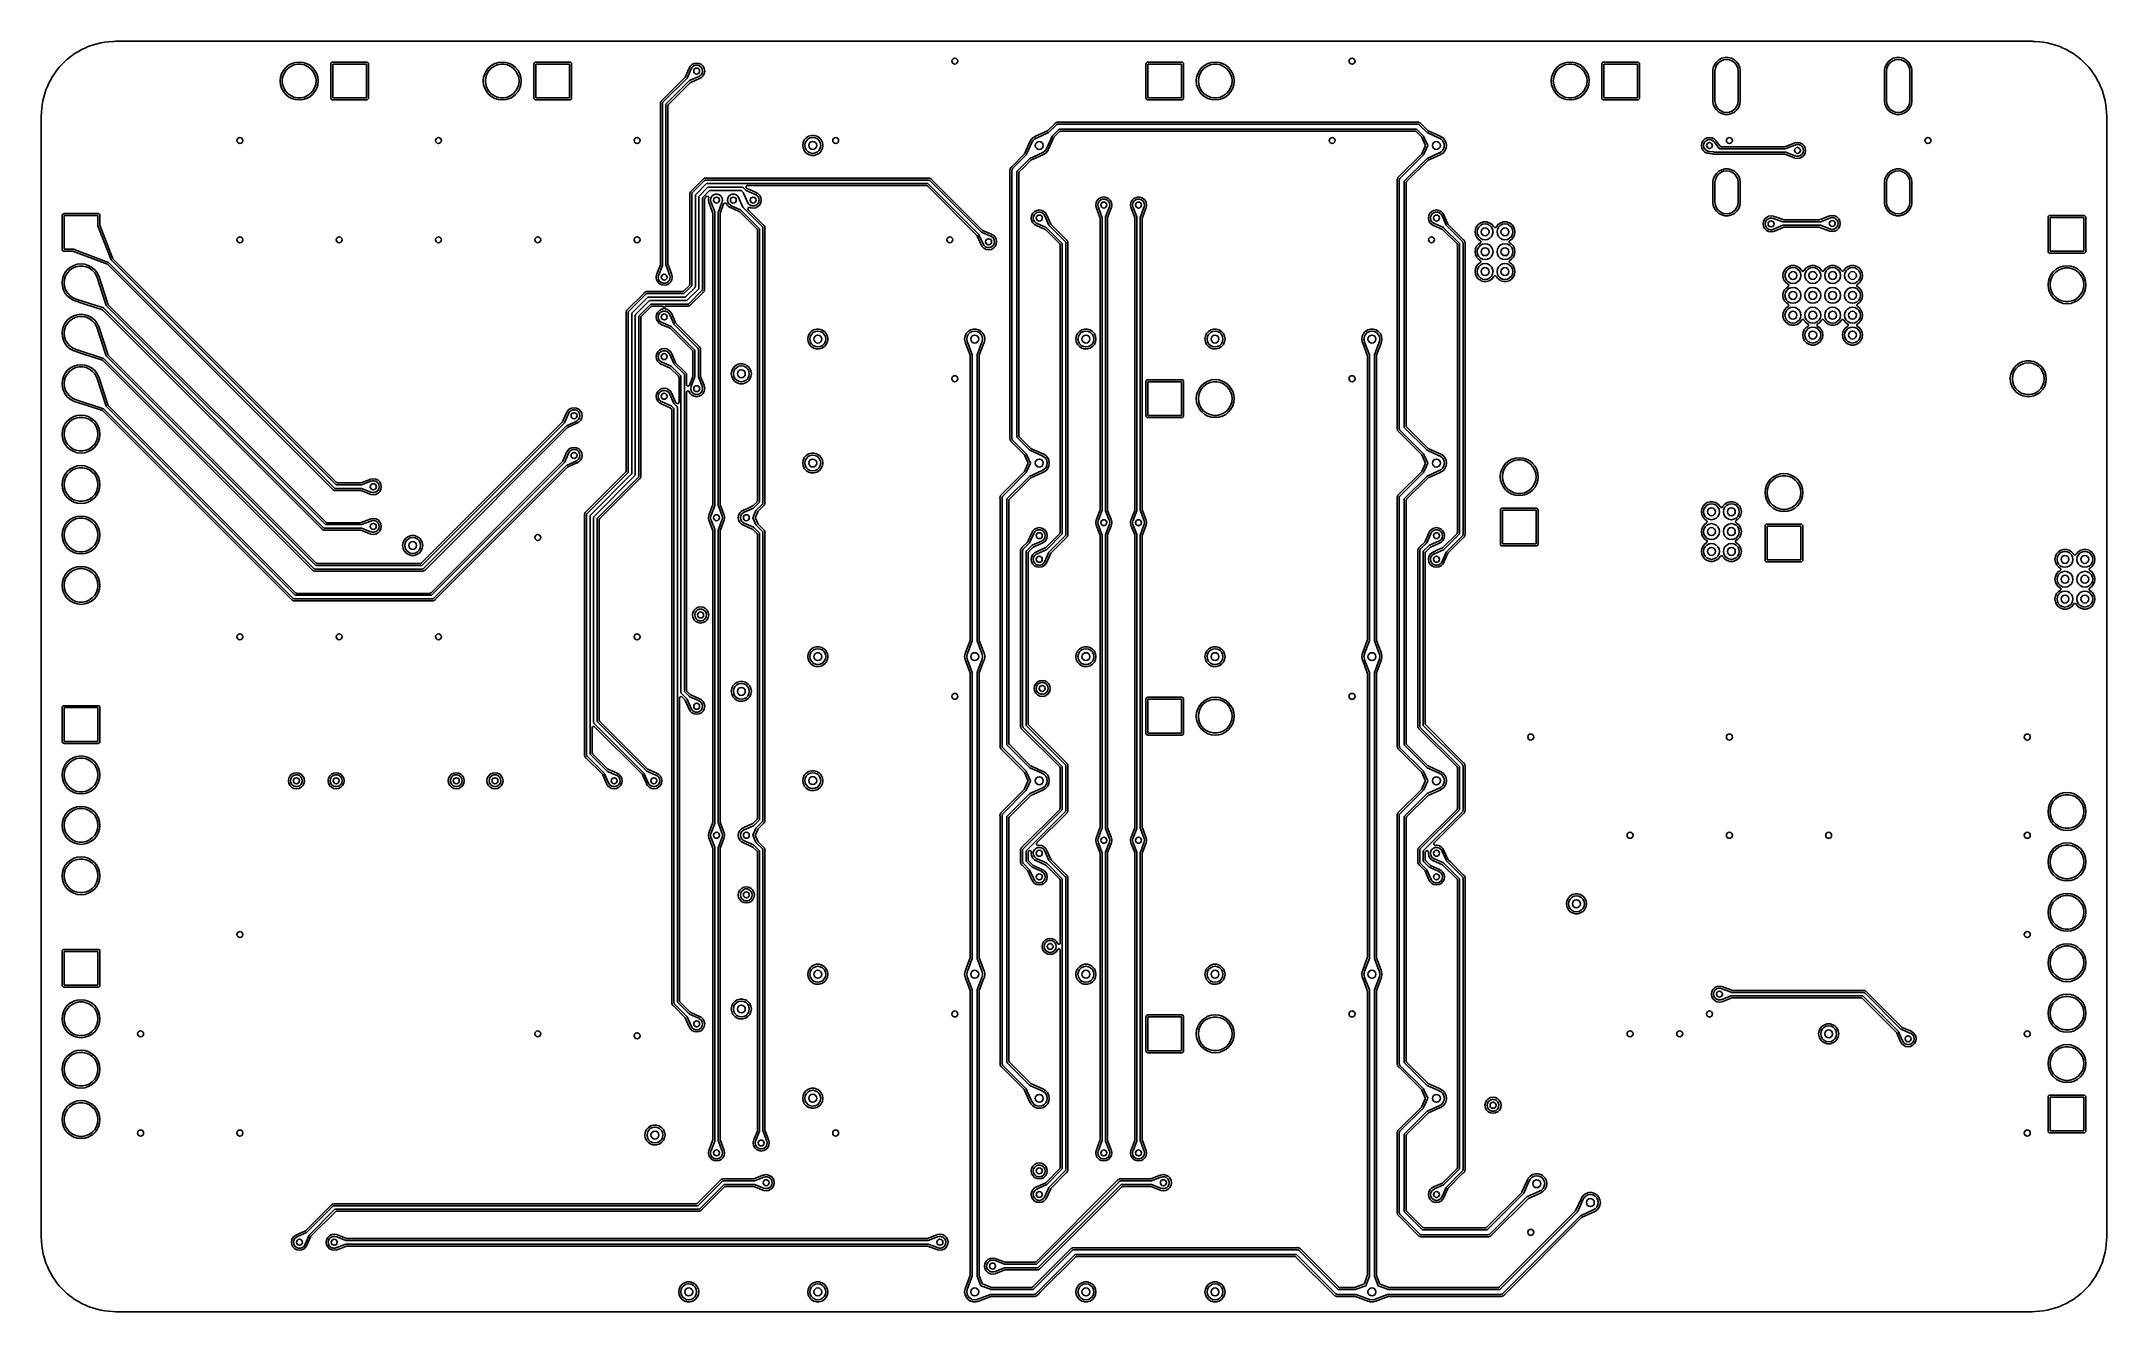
# Model space of a CAD drawing. Extents: x 107 to 211, y -135 to -72.
import ezdxf

# ---------------------------------------------------------------- set-up
doc = ezdxf.new("R2010")
doc.units = 0
doc.layers.add('BLACK', color=7, linetype='CONTINUOUS')

msp = doc.modelspace()

# ---------------------------------------------------------------- linework, layer by layer
at = {"layer": 'BLACK', "linetype": 'CONTINUOUS'}
for p, q in [((109.276063, -71.804502), (109.452981, -71.736589)), ((109.452981, -71.736589), (109.629862, -71.6733)), ((109.629862, -71.6733), (109.63268, -71.672419)), ((109.63268, -71.672419), (109.81756, -71.62288)), ((109.81756, -71.62288), (109.997737, -71.577748)), ((109.997737, -71.577748), (110.0009, -71.577104)), ((110.0009, -71.577104), (110.19455, -71.546432)), ((110.19455, -71.546432), (110.373407, -71.519901)), ((110.373407, -71.519901), (110.376865, -71.519555)), ((110.376865, -71.519555), (110.59755, -71.507989)), ((110.59755, -71.507989), (110.656122, -71.505111)), ((110.656122, -71.505111), (110.749095, -71.500545)), ((110.749095, -71.500545), (110.750911, -71.5005)), ((110.750911, -71.5005), (207.249089, -71.5005)), ((207.249089, -71.5005), (207.250905, -71.500545)), ((207.250905, -71.500545), (207.303078, -71.503107)), ((207.303078, -71.503107), (207.402672, -71.508)), ((207.402672, -71.508), (207.62313, -71.519555)), ((207.62313, -71.519555), (207.626597, -71.519902)), ((207.626597, -71.519902), (207.805372, -71.546421)), ((207.805372, -71.546421), (207.989021, -71.575508)), ((207.989021, -71.575508), (207.999091, -71.577103)), ((207.999091, -71.577103), (208.002271, -71.577751)), ((208.002271, -71.577751), (208.182425, -71.622877)), ((208.182425, -71.622877), (208.367305, -71.672415)), ((208.367305, -71.672415), (208.370151, -71.673305)), ((208.370151, -71.673305), (208.54698, -71.736575)), ((208.54698, -71.736575), (208.723916, -71.804495)), ((107.907313, -72.809868), (108.034646, -72.669378)), ((108.034646, -72.669378), (108.035798, -72.668168)), ((108.035798, -72.668168), (108.168168, -72.535798)), ((108.168168, -72.535798), (108.169378, -72.534646)), ((108.169378, -72.534646), (108.309868, -72.407313)), ((108.309868, -72.407313), (108.31135, -72.406043)), ((108.31135, -72.406043), (108.457428, -72.287751)), ((108.457428, -72.287751), (108.610196, -72.174451)), ((108.610196, -72.174451), (108.612008, -72.173193)), ((108.612008, -72.173193), (108.769775, -72.070737)), ((108.769775, -72.070737), (108.932514, -71.973194)), ((108.932514, -71.973194), (108.934687, -71.971992)), ((108.934687, -71.971992), (109.102736, -71.886367)), ((109.102736, -71.886367), (109.273579, -71.805565)), ((109.273579, -71.805565), (109.276063, -71.804502)), ((119.454373, -72.705865), (119.309643, -72.824643)), ((119.416239, -72.868327), (119.56, -72.763878)), ((119.454382, -72.705859), (119.454373, -72.705865)), ((119.619494, -72.617605), (119.454382, -72.705859)), ((119.56, -72.763878), (119.722336, -72.691602)), ((119.798667, -72.563253), (119.619494, -72.617605)), ((119.722336, -72.691602), (119.896151, -72.654656)), ((119.985, -72.544901), (119.798667, -72.563253)), ((119.896151, -72.654656), (120.073849, -72.654656)), ((120.171332, -72.563253), (119.985, -72.544901)), ((120.073849, -72.654656), (120.247664, -72.691602)), ((120.350505, -72.617605), (120.171332, -72.563253)), ((120.247664, -72.691602), (120.41, -72.763878)), ((120.515617, -72.705859), (120.350505, -72.617605)), ((120.41, -72.763878), (120.553761, -72.868327)), ((120.515622, -72.705862), (120.515617, -72.705859)), ((120.515625, -72.705864), (120.515622, -72.705862)), ((120.660357, -72.824643), (120.515625, -72.705864)), ((121.58033, -72.610788), (121.5745, -72.640102)), ((121.5745, -72.640102), (121.5745, -74.359897)), ((121.580331, -72.610786), (121.58033, -72.610788)), ((121.602542, -72.577543), (121.580331, -72.610786)), ((121.602545, -72.57754), (121.602542, -72.577543)), ((121.635784, -72.555331), (121.602545, -72.57754)), ((121.665102, -72.5495), (121.635784, -72.555331)), ((123.384897, -72.5495), (121.665102, -72.5495)), ((121.675, -74.35), (121.675, -72.65)), ((121.675, -72.65), (123.375, -72.65)), ((123.375, -72.65), (123.375, -74.35)), ((123.384899, -72.5495), (123.384897, -72.5495)), ((123.396559, -72.551819), (123.384899, -72.5495)), ((123.414211, -72.55533), (123.396559, -72.551819)), ((123.414213, -72.555331), (123.414211, -72.55533)), ((123.447456, -72.577542), (123.414213, -72.555331)), ((123.447459, -72.577545), (123.447456, -72.577542)), ((123.469668, -72.610784), (123.447459, -72.577545)), ((123.469668, -72.610786), (123.469668, -72.610784)), ((123.469669, -72.610787), (123.469668, -72.610786)), ((123.475499, -72.640102), (123.469669, -72.610787)), ((123.475499, -73.5), (123.475499, -72.640102)), ((129.679373, -72.705865), (129.534643, -72.824643)), ((129.641239, -72.868327), (129.785, -72.763878)), ((129.679382, -72.705859), (129.679373, -72.705865)), ((129.844494, -72.617605), (129.679382, -72.705859)), ((129.785, -72.763878), (129.947336, -72.691602)), ((130.023667, -72.563253), (129.844494, -72.617605)), ((129.947336, -72.691602), (130.121151, -72.654656)), ((130.21, -72.544901), (130.023667, -72.563253)), ((130.121151, -72.654656), (130.298849, -72.654656)), ((130.396332, -72.563253), (130.21, -72.544901)), ((130.298849, -72.654656), (130.472664, -72.691602)), ((130.575505, -72.617605), (130.396332, -72.563253)), ((130.472664, -72.691602), (130.635, -72.763878)), ((130.740617, -72.705859), (130.575505, -72.617605)), ((130.635, -72.763878), (130.778761, -72.868327)), ((130.740622, -72.705862), (130.740617, -72.705859)), ((130.740625, -72.705864), (130.740622, -72.705862)), ((130.885357, -72.824643), (130.740625, -72.705864)), ((131.80533, -72.610788), (131.7995, -72.640102)), ((131.7995, -72.640102), (131.7995, -74.359897)), ((131.805331, -72.610786), (131.80533, -72.610788)), ((131.827542, -72.577543), (131.805331, -72.610786)), ((131.827545, -72.57754), (131.827542, -72.577543)), ((131.860784, -72.555331), (131.827545, -72.57754)), ((131.890102, -72.5495), (131.860784, -72.555331)), ((133.609897, -72.5495), (131.890102, -72.5495)), ((131.9, -74.35), (131.9, -72.65)), ((131.9, -72.65), (133.6, -72.65)), ((133.6, -72.65), (133.6, -74.35)), ((133.609899, -72.5495), (133.609897, -72.5495)), ((133.621559, -72.551819), (133.609899, -72.5495)), ((133.639211, -72.55533), (133.621559, -72.551819)), ((133.639213, -72.555331), (133.639211, -72.55533)), ((133.672456, -72.577542), (133.639213, -72.555331)), ((133.672459, -72.577545), (133.672456, -72.577542)), ((133.694668, -72.610784), (133.672459, -72.577545)), ((133.694668, -72.610786), (133.694668, -72.610784)), ((133.694669, -72.610787), (133.694668, -72.610786)), ((133.700499, -72.640102), (133.694669, -72.610787)), ((133.7005, -74.359899), (133.700499, -72.640102)), ((139.67195, -72.761657), (139.636312, -72.831597)), ((139.761656, -72.671951), (139.67195, -72.761657)), ((139.874698, -72.614353), (139.761656, -72.671951)), ((139.770187, -72.807164), (139.85, -72.740192)), ((139.85, -72.740192), (139.947906, -72.704558)), ((140, -72.594508), (139.874698, -72.614353)), ((139.947906, -72.704558), (140.052094, -72.704558)), ((140.125301, -72.614353), (140, -72.594508)), ((140.052094, -72.704558), (140.15, -72.740192)), ((140.125302, -72.614353), (140.125301, -72.614353)), ((140.125304, -72.614354), (140.125302, -72.614353)), ((140.238342, -72.67195), (140.125304, -72.614354)), ((140.15, -72.740192), (140.229813, -72.807164)), ((140.32805, -72.761658), (140.238342, -72.67195)), ((140.385646, -72.874696), (140.32805, -72.761658)), ((162.626281, -72.610788), (162.620451, -72.640102)), ((162.620451, -72.640102), (162.620451, -74.359897)), ((162.626282, -72.610786), (162.626281, -72.610788)), ((162.648493, -72.577543), (162.626282, -72.610786)), ((162.648496, -72.57754), (162.648493, -72.577543)), ((162.681735, -72.555331), (162.648496, -72.57754)), ((162.711053, -72.5495), (162.681735, -72.555331)), ((164.430848, -72.5495), (162.711053, -72.5495)), ((162.720951, -74.35), (162.720951, -72.65)), ((162.720951, -72.65), (164.420951, -72.65)), ((164.420951, -72.65), (164.420951, -74.35)), ((164.43085, -72.5495), (164.430848, -72.5495)), ((164.44251, -72.551819), (164.43085, -72.5495)), ((164.460162, -72.55533), (164.44251, -72.551819)), ((164.460164, -72.555331), (164.460162, -72.55533)), ((164.493407, -72.577542), (164.460164, -72.555331)), ((164.49341, -72.577545), (164.493407, -72.577542)), ((164.515619, -72.610784), (164.49341, -72.577545)), ((164.515619, -72.610786), (164.515619, -72.610784)), ((164.51562, -72.610787), (164.515619, -72.610786)), ((164.52145, -72.640102), (164.51562, -72.610787)), ((164.52145, -73.5), (164.52145, -72.640102)), ((165.580324, -72.705865), (165.435594, -72.824643)), ((165.54219, -72.868327), (165.685951, -72.763878)), ((165.580333, -72.705859), (165.580324, -72.705865)), ((165.745445, -72.617605), (165.580333, -72.705859)), ((165.685951, -72.763878), (165.848287, -72.691602)), ((165.924618, -72.563253), (165.745445, -72.617605)), ((165.848287, -72.691602), (166.022102, -72.654656)), ((166.110951, -72.544901), (165.924618, -72.563253)), ((166.022102, -72.654656), (166.1998, -72.654656)), ((166.297283, -72.563253), (166.110951, -72.544901)), ((166.1998, -72.654656), (166.373615, -72.691602)), ((166.476456, -72.617605), (166.297283, -72.563253)), ((166.373615, -72.691602), (166.535951, -72.763878)), ((166.641568, -72.705859), (166.476456, -72.617605)), ((166.535951, -72.763878), (166.679712, -72.868327)), ((166.641573, -72.705862), (166.641568, -72.705859)), ((166.641576, -72.705864), (166.641573, -72.705862)), ((166.786308, -72.824643), (166.641576, -72.705864)), ((183.454373, -72.705865), (183.309643, -72.824643)), ((183.416239, -72.868327), (183.56, -72.763878)), ((183.454382, -72.705859), (183.454373, -72.705865)), ((183.619494, -72.617605), (183.454382, -72.705859)), ((183.56, -72.763878), (183.722336, -72.691602)), ((183.798667, -72.563253), (183.619494, -72.617605)), ((183.722336, -72.691602), (183.896151, -72.654656)), ((183.985, -72.544901), (183.798667, -72.563253)), ((183.896151, -72.654656), (184.073849, -72.654656)), ((184.171332, -72.563253), (183.985, -72.544901)), ((184.073849, -72.654656), (184.247664, -72.691602)), ((184.350505, -72.617605), (184.171332, -72.563253)), ((184.247664, -72.691602), (184.41, -72.763878)), ((184.515617, -72.705859), (184.350505, -72.617605)), ((184.41, -72.763878), (184.553761, -72.868327)), ((184.515622, -72.705862), (184.515617, -72.705859)), ((184.515625, -72.705864), (184.515622, -72.705862)), ((184.660357, -72.824643), (184.515625, -72.705864)), ((185.58033, -72.610788), (185.5745, -72.640102)), ((185.5745, -72.640102), (185.5745, -74.359897)), ((185.580331, -72.610786), (185.58033, -72.610788)), ((185.602542, -72.577543), (185.580331, -72.610786)), ((185.602545, -72.57754), (185.602542, -72.577543)), ((185.635784, -72.555331), (185.602545, -72.57754)), ((185.665102, -72.5495), (185.635784, -72.555331)), ((187.384897, -72.5495), (185.665102, -72.5495)), ((185.675, -74.35), (185.675, -72.65)), ((185.675, -72.65), (187.375, -72.65)), ((187.375, -72.65), (187.375, -74.35)), ((187.384899, -72.5495), (187.384897, -72.5495)), ((187.396559, -72.551819), (187.384899, -72.5495)), ((187.414211, -72.55533), (187.396559, -72.551819)), ((187.414213, -72.555331), (187.414211, -72.55533)), ((187.447456, -72.577542), (187.414213, -72.555331)), ((187.447459, -72.577545), (187.447456, -72.577542)), ((187.469668, -72.610784), (187.447459, -72.577545)), ((187.469668, -72.610786), (187.469668, -72.610784)), ((187.469669, -72.610787), (187.469668, -72.610786)), ((187.475499, -72.640102), (187.469669, -72.610787)), ((187.4755, -74.359899), (187.475499, -72.640102)), ((191.218631, -72.761657), (191.199776, -72.811376)), ((191.24927, -72.680867), (191.218631, -72.761657)), ((191.343727, -72.544022), (191.24927, -72.680867)), ((191.295702, -72.850198), (191.354064, -72.7093)), ((191.468185, -72.433763), (191.343727, -72.544022)), ((191.354064, -72.7093), (191.446904, -72.588308)), ((191.446904, -72.588308), (191.567896, -72.495468)), ((191.61541, -72.356494), (191.468185, -72.433763)), ((191.567896, -72.495468), (191.708794, -72.437106)), ((191.615412, -72.356493), (191.61541, -72.356494)), ((191.615415, -72.356492), (191.615412, -72.356493)), ((191.776858, -72.3167), (191.615415, -72.356492)), ((191.708794, -72.437106), (191.859996, -72.4172)), ((191.943134, -72.3167), (191.776858, -72.3167)), ((191.859996, -72.4172), (192.011198, -72.437106)), ((192.104577, -72.356492), (191.943134, -72.3167)), ((192.011198, -72.437106), (192.152096, -72.495468)), ((192.10458, -72.356493), (192.104577, -72.356492)), ((192.104581, -72.356494), (192.10458, -72.356493)), ((192.251806, -72.433763), (192.104581, -72.356494)), ((192.152096, -72.495468), (192.273088, -72.588308)), ((192.376264, -72.544022), (192.251806, -72.433763)), ((192.273088, -72.588308), (192.365928, -72.7093)), ((192.365928, -72.7093), (192.42429, -72.850198)), ((192.442582, -72.640101), (192.376264, -72.544022)), ((192.470721, -72.680867), (192.442582, -72.640101)), ((192.529683, -72.836337), (192.470721, -72.680867)), ((199.858635, -72.761657), (199.83978, -72.811376)), ((199.889274, -72.680867), (199.858635, -72.761657)), ((199.983731, -72.544022), (199.889274, -72.680867)), ((199.935706, -72.850198), (199.994068, -72.7093)), ((200.108189, -72.433763), (199.983731, -72.544022)), ((199.994068, -72.7093), (200.086908, -72.588308)), ((200.086908, -72.588308), (200.2079, -72.495468)), ((200.255414, -72.356494), (200.108189, -72.433763)), ((200.2079, -72.495468), (200.348798, -72.437106)), ((200.255416, -72.356493), (200.255414, -72.356494)), ((200.255419, -72.356492), (200.255416, -72.356493)), ((200.416862, -72.3167), (200.255419, -72.356492)), ((200.348798, -72.437106), (200.5, -72.4172)), ((200.583138, -72.3167), (200.416862, -72.3167)), ((200.5, -72.4172), (200.651202, -72.437106)), ((200.744581, -72.356492), (200.583138, -72.3167)), ((200.651202, -72.437106), (200.7921, -72.495468)), ((200.744584, -72.356493), (200.744581, -72.356492)), ((200.744585, -72.356494), (200.744584, -72.356493)), ((200.89181, -72.433763), (200.744585, -72.356494)), ((200.7921, -72.495468), (200.913092, -72.588308)), ((201.016268, -72.544022), (200.89181, -72.433763)), ((200.913092, -72.588308), (201.005932, -72.7093)), ((201.005932, -72.7093), (201.064294, -72.850198)), ((201.082586, -72.640101), (201.016268, -72.544022)), ((201.110725, -72.680867), (201.082586, -72.640101)), ((201.169687, -72.836337), (201.110725, -72.680867)), ((208.723916, -71.804495), (208.72644, -71.805574)), ((208.72644, -71.805574), (208.897266, -71.886368)), ((208.897266, -71.886368), (209.065282, -71.971977)), ((209.065282, -71.971977), (209.067507, -71.973208)), ((209.067507, -71.973208), (209.230199, -72.070722)), ((209.230199, -72.070722), (209.387962, -72.173174)), ((209.387962, -72.173174), (209.389833, -72.174473)), ((209.389833, -72.174473), (209.542557, -72.28774)), ((209.542557, -72.28774), (209.688622, -72.406022)), ((209.688622, -72.406022), (209.690166, -72.407345)), ((209.690166, -72.407345), (209.830578, -72.534607)), ((209.830578, -72.534607), (209.831871, -72.535838)), ((209.831871, -72.535838), (209.96416, -72.668127)), ((209.96416, -72.668127), (209.965394, -72.669423)), ((209.965394, -72.669423), (210.092649, -72.809827)), ((107.236589, -73.952981), (107.304502, -73.776063)), ((107.304502, -73.776063), (107.305565, -73.773579)), ((107.305565, -73.773579), (107.386367, -73.602736)), ((107.386367, -73.602736), (107.438713, -73.5)), ((107.438713, -73.5), (107.471992, -73.434687)), ((107.471992, -73.434687), (107.473194, -73.432514)), ((107.473194, -73.432514), (107.570727, -73.269791)), ((107.570727, -73.269791), (107.673193, -73.112008)), ((107.673193, -73.112008), (107.674451, -73.110196)), ((107.674451, -73.110196), (107.787751, -72.957428)), ((107.787751, -72.957428), (107.906043, -72.81135)), ((107.906043, -72.81135), (107.907313, -72.809868)), ((119.048253, -73.313667), (119.029901, -73.5)), ((119.029901, -73.5), (119.048253, -73.686332)), ((119.102605, -73.134494), (119.048253, -73.313667)), ((119.048253, -73.686332), (119.102605, -73.865505)), ((119.190859, -72.969382), (119.102605, -73.134494)), ((119.135, -73.5), (119.153575, -73.323275)), ((119.153575, -73.676725), (119.135, -73.5)), ((119.153575, -73.323275), (119.208486, -73.154274)), ((119.208486, -73.845726), (119.153575, -73.676725)), ((119.190865, -72.969373), (119.190859, -72.969382)), ((119.309643, -72.824643), (119.190865, -72.969373)), ((119.208486, -73.154274), (119.297336, -73.000383)), ((119.297336, -73.000383), (119.416239, -72.868327)), ((120.553761, -72.868327), (120.672664, -73.000383)), ((120.779136, -72.969375), (120.660357, -72.824643)), ((120.672664, -73.000383), (120.761514, -73.154274)), ((120.761514, -73.154274), (120.816425, -73.323275)), ((120.816425, -73.676725), (120.761514, -73.845726)), ((120.779138, -72.96938), (120.779136, -72.969375)), ((120.77914, -72.969382), (120.779138, -72.96938)), ((120.867394, -73.134494), (120.77914, -72.969382)), ((120.816425, -73.323275), (120.835, -73.5)), ((120.835, -73.5), (120.816425, -73.676725)), ((120.867394, -73.134496), (120.867394, -73.134494)), ((120.867396, -73.134499), (120.867394, -73.134496)), ((120.921747, -73.313669), (120.867396, -73.134499)), ((120.867396, -73.865501), (120.921747, -73.686331)), ((120.940099, -73.5), (120.921747, -73.313669)), ((120.921747, -73.686331), (120.940099, -73.5)), ((123.4755, -74.359899), (123.475499, -73.5)), ((129.273253, -73.313667), (129.254901, -73.5)), ((129.254901, -73.5), (129.273253, -73.686332)), ((129.327605, -73.134494), (129.273253, -73.313667)), ((129.273253, -73.686332), (129.327605, -73.865505)), ((129.415859, -72.969382), (129.327605, -73.134494)), ((129.36, -73.5), (129.378575, -73.323275)), ((129.378575, -73.676725), (129.36, -73.5)), ((129.378575, -73.323275), (129.433486, -73.154274)), ((129.433486, -73.845726), (129.378575, -73.676725)), ((129.415865, -72.969373), (129.415859, -72.969382)), ((129.534643, -72.824643), (129.415865, -72.969373)), ((129.433486, -73.154274), (129.522336, -73.000383)), ((129.522336, -73.000383), (129.641239, -72.868327)), ((130.778761, -72.868327), (130.897664, -73.000383)), ((131.004136, -72.969375), (130.885357, -72.824643)), ((130.897664, -73.000383), (130.986514, -73.154274)), ((130.986514, -73.154274), (131.041425, -73.323275)), ((131.041425, -73.676725), (130.986514, -73.845726)), ((131.004138, -72.96938), (131.004136, -72.969375)), ((131.00414, -72.969382), (131.004138, -72.96938)), ((131.092394, -73.134494), (131.00414, -72.969382)), ((131.041425, -73.323275), (131.06, -73.5)), ((131.06, -73.5), (131.041425, -73.676725)), ((131.092394, -73.134496), (131.092394, -73.134494)), ((131.092396, -73.134499), (131.092394, -73.134496)), ((131.146747, -73.313669), (131.092396, -73.134499)), ((131.092396, -73.865501), (131.146747, -73.686331)), ((131.165099, -73.5), (131.146747, -73.313669)), ((131.146747, -73.686331), (131.165099, -73.5)), ((139.408937, -73.323209), (138.262717, -74.469429)), ((138.302138, -74.572138), (139.51522, -73.359055)), ((139.641736, -73.483987), (138.4539, -74.671824)), ((138.907954, -74.359897), (139.676792, -73.591058)), ((139.424322, -73.300737), (139.408937, -73.323209)), ((139.621703, -72.853062), (139.424322, -73.300737)), ((139.515112, -73.358793), (139.516106, -73.354073)), ((139.51522, -73.359055), (139.515112, -73.358793)), ((139.516106, -73.354073), (139.718236, -72.895627)), ((139.633635, -72.83605), (139.621703, -72.853062)), ((139.636312, -72.831597), (139.633635, -72.83605)), ((139.645926, -73.483893), (139.641736, -73.483987)), ((140.10437, -73.281764), (139.645926, -73.483893)), ((139.676792, -73.591058), (139.699256, -73.575679)), ((139.699256, -73.575679), (140.146932, -73.378298)), ((139.718236, -72.895627), (139.72019, -72.893758)), ((139.72019, -72.893758), (139.770187, -72.807164)), ((140.110446, -73.275569), (140.10437, -73.281764)), ((140.11045, -73.274202), (140.110446, -73.275569)), ((140.15, -73.259808), (140.11045, -73.274202)), ((140.146932, -73.378298), (140.165041, -73.365769)), ((140.229813, -73.192836), (140.15, -73.259808)), ((140.165041, -73.365769), (140.169286, -73.363235)), ((140.169286, -73.363235), (140.238342, -73.32805)), ((140.229813, -72.807164), (140.281908, -72.897394)), ((140.281908, -73.102606), (140.229813, -73.192836)), ((140.238342, -73.32805), (140.32805, -73.238342)), ((140.281908, -72.897394), (140.3, -73)), ((140.3, -73), (140.281908, -73.102606)), ((140.32805, -73.238342), (140.385646, -73.125304)), ((140.405492, -73), (140.385646, -72.874696)), ((140.385646, -73.125304), (140.405492, -73)), ((164.521451, -74.359899), (164.52145, -73.5)), ((165.174204, -73.313667), (165.155852, -73.5)), ((165.155852, -73.5), (165.174204, -73.686332)), ((165.228556, -73.134494), (165.174204, -73.313667)), ((165.174204, -73.686332), (165.228556, -73.865505)), ((165.31681, -72.969382), (165.228556, -73.134494)), ((165.260951, -73.5), (165.279526, -73.323275)), ((165.279526, -73.676725), (165.260951, -73.5)), ((165.279526, -73.323275), (165.334437, -73.154274)), ((165.334437, -73.845726), (165.279526, -73.676725)), ((165.316816, -72.969373), (165.31681, -72.969382)), ((165.435594, -72.824643), (165.316816, -72.969373)), ((165.334437, -73.154274), (165.423287, -73.000383)), ((165.423287, -73.000383), (165.54219, -72.868327)), ((166.679712, -72.868327), (166.798615, -73.000383)), ((166.905087, -72.969375), (166.786308, -72.824643)), ((166.798615, -73.000383), (166.887465, -73.154274)), ((166.887465, -73.154274), (166.942376, -73.323275)), ((166.942376, -73.676725), (166.887465, -73.845726)), ((166.905089, -72.96938), (166.905087, -72.969375)), ((166.905091, -72.969382), (166.905089, -72.96938)), ((166.993345, -73.134494), (166.905091, -72.969382)), ((166.942376, -73.323275), (166.960951, -73.5)), ((166.960951, -73.5), (166.942376, -73.676725)), ((166.993345, -73.134496), (166.993345, -73.134494)), ((166.993347, -73.134499), (166.993345, -73.134496)), ((167.047698, -73.313669), (166.993347, -73.134499)), ((166.993347, -73.865501), (167.047698, -73.686331)), ((167.06605, -73.5), (167.047698, -73.313669)), ((167.047698, -73.686331), (167.06605, -73.5)), ((183.048253, -73.313667), (183.029901, -73.5)), ((183.029901, -73.5), (183.048253, -73.686332)), ((183.102605, -73.134494), (183.048253, -73.313667)), ((183.048253, -73.686332), (183.102605, -73.865505)), ((183.190859, -72.969382), (183.102605, -73.134494)), ((183.135, -73.5), (183.153575, -73.323275)), ((183.153575, -73.676725), (183.135, -73.5)), ((183.153575, -73.323275), (183.208486, -73.154274)), ((183.208486, -73.845726), (183.153575, -73.676725)), ((183.190865, -72.969373), (183.190859, -72.969382)), ((183.309643, -72.824643), (183.190865, -72.969373)), ((183.208486, -73.154274), (183.297336, -73.000383)), ((183.297336, -73.000383), (183.416239, -72.868327)), ((184.553761, -72.868327), (184.672664, -73.000383)), ((184.779136, -72.969375), (184.660357, -72.824643)), ((184.672664, -73.000383), (184.761514, -73.154274)), ((184.761514, -73.154274), (184.816425, -73.323275)), ((184.816425, -73.676725), (184.761514, -73.845726)), ((184.779138, -72.96938), (184.779136, -72.969375)), ((184.77914, -72.969382), (184.779138, -72.96938)), ((184.867394, -73.134494), (184.77914, -72.969382)), ((184.816425, -73.323275), (184.835, -73.5)), ((184.835, -73.5), (184.816425, -73.676725)), ((184.867394, -73.134496), (184.867394, -73.134494)), ((184.867396, -73.134499), (184.867394, -73.134496)), ((184.921747, -73.313669), (184.867396, -73.134499)), ((184.867396, -73.865501), (184.921747, -73.686331)), ((184.940099, -73.5), (184.921747, -73.313669)), ((184.921747, -73.686331), (184.940099, -73.5)), ((191.190307, -72.836346), (191.175296, -72.959974)), ((191.175296, -72.959974), (191.175296, -74.541425)), ((191.19031, -72.836335), (191.190307, -72.836346)), ((191.199776, -72.811376), (191.19031, -72.836335)), ((191.275796, -73.0014), (191.295702, -72.850198)), ((191.275796, -74.5), (191.275796, -73.0014)), ((192.42429, -72.850198), (192.444196, -73.0014)), ((192.444196, -73.0014), (192.444196, -74.5)), ((192.544696, -72.959982), (192.529683, -72.836337)), ((192.544696, -74.541418), (192.544696, -72.959982)), ((199.830311, -72.836346), (199.8153, -72.959974)), ((199.8153, -72.959974), (199.8153, -74.541425)), ((199.830314, -72.836335), (199.830311, -72.836346)), ((199.83978, -72.811376), (199.830314, -72.836335)), ((199.9158, -73.0014), (199.935706, -72.850198)), ((199.9158, -74.5), (199.9158, -73.0014)), ((201.064294, -72.850198), (201.0842, -73.0014)), ((201.0842, -73.0014), (201.0842, -74.5)), ((201.1847, -72.959982), (201.169687, -72.836337)), ((201.1847, -74.541418), (201.1847, -72.959982)), ((210.092649, -72.809827), (210.093976, -72.811376)), ((210.093976, -72.811376), (210.212259, -72.957442)), ((210.212259, -72.957442), (210.325512, -73.110146)), ((210.325512, -73.110146), (210.326824, -73.112036)), ((210.326824, -73.112036), (210.429277, -73.2698)), ((210.429277, -73.2698), (210.52679, -73.432491)), ((210.52679, -73.432491), (210.528021, -73.434716)), ((210.528021, -73.434716), (210.613635, -73.602742)), ((210.613635, -73.602742), (210.694414, -73.773535)), ((210.694414, -73.773535), (210.695509, -73.776096)), ((210.695509, -73.776096), (210.763423, -73.953015)), ((107.009557, -75.067636), (107.019555, -74.876865)), ((107.019555, -74.876865), (107.019901, -74.873407)), ((107.019901, -74.873407), (107.046432, -74.69455)), ((107.046432, -74.69455), (107.077104, -74.5009)), ((107.077104, -74.5009), (107.077748, -74.497737)), ((107.077748, -74.497737), (107.12288, -74.31756)), ((107.12288, -74.31756), (107.172419, -74.13268)), ((107.172419, -74.13268), (107.1733, -74.129862)), ((107.1733, -74.129862), (107.236589, -73.952981)), ((119.102605, -73.865505), (119.190859, -74.030617)), ((119.190859, -74.030617), (119.190862, -74.030622)), ((119.190862, -74.030622), (119.190864, -74.030625)), ((119.190864, -74.030625), (119.309643, -74.175357)), ((119.297336, -73.999617), (119.208486, -73.845726)), ((119.416239, -74.131673), (119.297336, -73.999617)), ((119.309643, -74.175357), (119.454375, -74.294136)), ((119.56, -74.236122), (119.416239, -74.131673)), ((119.454375, -74.294136), (119.45438, -74.294138)), ((119.45438, -74.294138), (119.454382, -74.29414)), ((119.454382, -74.29414), (119.619494, -74.382394)), ((119.722336, -74.308398), (119.56, -74.236122)), ((119.619494, -74.382394), (119.619496, -74.382394)), ((119.619496, -74.382394), (119.619499, -74.382396)), ((119.619499, -74.382396), (119.798669, -74.436747)), ((119.896151, -74.345344), (119.722336, -74.308398)), ((119.798669, -74.436747), (119.985, -74.455099)), ((120.073849, -74.345344), (119.896151, -74.345344)), ((119.985, -74.455099), (120.171331, -74.436747)), ((120.247664, -74.308398), (120.073849, -74.345344)), ((120.171331, -74.436747), (120.350501, -74.382396)), ((120.41, -74.236122), (120.247664, -74.308398)), ((120.350501, -74.382396), (120.392594, -74.359897)), ((120.392594, -74.359897), (120.515625, -74.294136)), ((120.553761, -74.131673), (120.41, -74.236122)), ((120.515625, -74.294136), (120.660357, -74.175357)), ((120.672664, -73.999617), (120.553761, -74.131673)), ((120.660357, -74.175357), (120.779136, -74.030625)), ((120.761514, -73.845726), (120.672664, -73.999617)), ((120.779136, -74.030625), (120.867396, -73.865501)), ((121.5745, -74.359897), (121.580331, -74.389215)), ((121.580331, -74.389215), (121.60254, -74.422454)), ((121.60254, -74.422454), (121.602542, -74.422456)), ((121.602542, -74.422456), (121.602543, -74.422457)), ((121.602543, -74.422457), (121.635787, -74.444669)), ((121.635787, -74.444669), (121.665101, -74.4505)), ((121.665101, -74.4505), (123.384898, -74.450499)), ((123.375, -74.35), (121.675, -74.35)), ((123.384898, -74.450499), (123.414213, -74.444669)), ((123.414213, -74.444669), (123.414214, -74.444668)), ((123.414214, -74.444668), (123.414215, -74.444668)), ((123.414215, -74.444668), (123.447454, -74.422459)), ((123.447453, -74.422459), (123.447457, -74.422457)), ((123.447454, -74.422459), (123.447453, -74.422459)), ((123.447457, -74.422457), (123.469669, -74.389213)), ((123.469669, -74.389213), (123.4755, -74.359899)), ((129.327605, -73.865505), (129.415859, -74.030617)), ((129.415859, -74.030617), (129.415862, -74.030622)), ((129.415862, -74.030622), (129.415864, -74.030625)), ((129.415864, -74.030625), (129.534643, -74.175357)), ((129.522336, -73.999617), (129.433486, -73.845726)), ((129.641239, -74.131673), (129.522336, -73.999617)), ((129.534643, -74.175357), (129.679375, -74.294136)), ((129.785, -74.236122), (129.641239, -74.131673)), ((129.679375, -74.294136), (129.67938, -74.294138)), ((129.67938, -74.294138), (129.679382, -74.29414)), ((129.679382, -74.29414), (129.844494, -74.382394)), ((129.947336, -74.308398), (129.785, -74.236122)), ((129.844494, -74.382394), (129.844496, -74.382394)), ((129.844496, -74.382394), (129.844499, -74.382396)), ((129.844499, -74.382396), (130.023669, -74.436747)), ((130.121151, -74.345344), (129.947336, -74.308398)), ((130.023669, -74.436747), (130.21, -74.455099)), ((130.298849, -74.345344), (130.121151, -74.345344)), ((130.21, -74.455099), (130.396331, -74.436747)), ((130.472664, -74.308398), (130.298849, -74.345344)), ((130.396331, -74.436747), (130.575501, -74.382396)), ((130.635, -74.236122), (130.472664, -74.308398)), ((130.575501, -74.382396), (130.617594, -74.359897)), ((130.617594, -74.359897), (130.740625, -74.294136)), ((130.778761, -74.131673), (130.635, -74.236122)), ((130.740625, -74.294136), (130.885357, -74.175357)), ((130.897664, -73.999617), (130.778761, -74.131673)), ((130.885357, -74.175357), (131.004136, -74.030625)), ((130.986514, -73.845726), (130.897664, -73.999617)), ((131.004136, -74.030625), (131.092396, -73.865501)), ((131.7995, -74.359897), (131.805331, -74.389215)), ((131.805331, -74.389215), (131.82754, -74.422454)), ((131.82754, -74.422454), (131.827542, -74.422456)), ((131.827542, -74.422456), (131.827543, -74.422457)), ((131.827543, -74.422457), (131.860787, -74.444669)), ((131.860787, -74.444669), (131.890101, -74.4505)), ((131.890101, -74.4505), (133.609898, -74.450499)), ((133.6, -74.35), (131.9, -74.35)), ((133.609898, -74.450499), (133.639213, -74.444669)), ((133.639213, -74.444669), (133.639214, -74.444668)), ((133.639214, -74.444668), (133.639215, -74.444668)), ((133.639215, -74.444668), (133.672454, -74.422459)), ((133.672453, -74.422459), (133.672457, -74.422457)), ((133.672454, -74.422459), (133.672453, -74.422459)), ((133.672457, -74.422457), (133.694669, -74.389213)), ((133.694669, -74.389213), (133.7005, -74.359899)), ((138.175367, -74.626427), (138.171951, -74.656749)), ((138.171951, -74.656749), (138.172463, -74.661291)), ((138.172463, -74.661291), (138.1756, -74.679751)), ((138.1756, -74.622282), (138.175367, -74.626427)), ((138.177519, -74.605244), (138.1756, -74.613653)), ((138.1756, -74.613653), (138.1756, -74.622282)), ((138.1756, -74.679751), (138.1756, -82.738508)), ((138.178213, -74.601157), (138.177519, -74.605244)), ((138.18163, -74.570836), (138.178213, -74.601157)), ((138.183122, -74.566572), (138.18163, -74.570836)), ((138.188003, -74.554786), (138.183122, -74.566572)), ((138.189967, -74.550708), (138.188003, -74.554786)), ((138.208993, -74.526849), (138.189967, -74.550708)), ((138.211393, -74.523467), (138.208993, -74.526849)), ((138.21598, -74.516167), (138.211393, -74.523467)), ((138.215985, -74.516161), (138.21598, -74.516167)), ((138.22208, -74.510067), (138.215985, -74.516161)), ((138.224845, -74.506973), (138.22208, -74.510067)), ((138.243874, -74.483112), (138.224845, -74.506973)), ((138.247422, -74.480282), (138.243874, -74.483112)), ((138.262717, -74.469429), (138.247422, -74.480282)), ((138.2761, -74.635), (138.277058, -74.629566)), ((138.2761, -82.789436), (138.2761, -74.635)), ((138.276438, -74.627252), (138.278091, -74.623706)), ((138.277058, -74.629566), (138.276438, -74.627252)), ((138.278091, -74.623706), (138.281461, -74.604594)), ((138.281461, -74.604594), (138.293936, -74.589726)), ((138.293936, -74.589726), (138.302138, -74.572138)), ((138.4539, -74.671824), (138.4539, -82.788318)), ((138.5544, -74.744103), (138.571713, -74.696537)), ((138.5544, -76.745951), (138.5544, -74.744103)), ((138.571713, -74.696537), (138.576063, -74.691788)), ((138.576063, -74.691788), (138.726426, -74.541425)), ((138.726426, -74.541425), (138.907954, -74.359897)), ((162.620451, -74.359897), (162.626282, -74.389215)), ((162.626282, -74.389215), (162.648491, -74.422454)), ((162.648491, -74.422454), (162.648493, -74.422456)), ((162.648493, -74.422456), (162.648494, -74.422457)), ((162.648494, -74.422457), (162.681738, -74.444669)), ((162.681738, -74.444669), (162.711052, -74.4505)), ((162.711052, -74.4505), (164.430849, -74.450499)), ((164.420951, -74.35), (162.720951, -74.35)), ((164.430849, -74.450499), (164.460164, -74.444669)), ((164.460164, -74.444669), (164.460165, -74.444668)), ((164.460165, -74.444668), (164.460166, -74.444668)), ((164.460166, -74.444668), (164.493405, -74.422459)), ((164.493404, -74.422459), (164.493408, -74.422457)), ((164.493405, -74.422459), (164.493404, -74.422459)), ((164.493408, -74.422457), (164.51562, -74.389213)), ((164.51562, -74.389213), (164.521451, -74.359899)), ((165.228556, -73.865505), (165.31681, -74.030617)), ((165.31681, -74.030617), (165.316813, -74.030622)), ((165.316813, -74.030622), (165.316815, -74.030625)), ((165.316815, -74.030625), (165.435594, -74.175357)), ((165.423287, -73.999617), (165.334437, -73.845726)), ((165.54219, -74.131673), (165.423287, -73.999617)), ((165.435594, -74.175357), (165.580326, -74.294136)), ((165.685951, -74.236122), (165.54219, -74.131673)), ((165.580326, -74.294136), (165.580331, -74.294138)), ((165.580331, -74.294138), (165.580333, -74.29414)), ((165.580333, -74.29414), (165.745445, -74.382394)), ((165.848287, -74.308398), (165.685951, -74.236122)), ((165.745445, -74.382394), (165.745447, -74.382394)), ((165.745447, -74.382394), (165.74545, -74.382396)), ((165.74545, -74.382396), (165.92462, -74.436747)), ((166.022102, -74.345344), (165.848287, -74.308398)), ((165.92462, -74.436747), (166.110951, -74.455099)), ((166.1998, -74.345344), (166.022102, -74.345344)), ((166.110951, -74.455099), (166.297282, -74.436747)), ((166.373615, -74.308398), (166.1998, -74.345344)), ((166.297282, -74.436747), (166.476452, -74.382396)), ((166.535951, -74.236122), (166.373615, -74.308398)), ((166.476452, -74.382396), (166.641576, -74.294136)), ((166.679712, -74.131673), (166.535951, -74.236122)), ((166.641576, -74.294136), (166.786308, -74.175357)), ((166.798615, -73.999617), (166.679712, -74.131673)), ((166.786308, -74.175357), (166.905087, -74.030625)), ((166.887465, -73.845726), (166.798615, -73.999617)), ((166.905087, -74.030625), (166.993347, -73.865501)), ((183.102605, -73.865505), (183.190859, -74.030617)), ((183.190859, -74.030617), (183.190862, -74.030622)), ((183.190862, -74.030622), (183.190864, -74.030625)), ((183.190864, -74.030625), (183.309643, -74.175357)), ((183.297336, -73.999617), (183.208486, -73.845726)), ((183.416239, -74.131673), (183.297336, -73.999617)), ((183.309643, -74.175357), (183.454375, -74.294136)), ((183.56, -74.236122), (183.416239, -74.131673)), ((183.454375, -74.294136), (183.45438, -74.294138)), ((183.45438, -74.294138), (183.454382, -74.29414)), ((183.454382, -74.29414), (183.619494, -74.382394)), ((183.722336, -74.308398), (183.56, -74.236122)), ((183.619494, -74.382394), (183.619496, -74.382394)), ((183.619496, -74.382394), (183.619499, -74.382396)), ((183.619499, -74.382396), (183.798669, -74.436747)), ((183.896151, -74.345344), (183.722336, -74.308398)), ((183.798669, -74.436747), (183.985, -74.455099)), ((184.073849, -74.345344), (183.896151, -74.345344)), ((183.985, -74.455099), (184.171331, -74.436747)), ((184.247664, -74.308398), (184.073849, -74.345344)), ((184.171331, -74.436747), (184.350501, -74.382396)), ((184.41, -74.236122), (184.247664, -74.308398)), ((184.350501, -74.382396), (184.392594, -74.359897)), ((184.392594, -74.359897), (184.515625, -74.294136)), ((184.553761, -74.131673), (184.41, -74.236122)), ((184.515625, -74.294136), (184.660357, -74.175357)), ((184.672664, -73.999617), (184.553761, -74.131673)), ((184.660357, -74.175357), (184.779136, -74.030625)), ((184.761514, -73.845726), (184.672664, -73.999617)), ((184.779136, -74.030625), (184.867396, -73.865501)), ((185.5745, -74.359897), (185.580331, -74.389215)), ((185.580331, -74.389215), (185.60254, -74.422454)), ((185.60254, -74.422454), (185.602542, -74.422456)), ((185.602542, -74.422456), (185.602543, -74.422457)), ((185.602543, -74.422457), (185.635787, -74.444669)), ((185.635787, -74.444669), (185.665101, -74.4505)), ((185.665101, -74.4505), (187.384898, -74.450499)), ((187.375, -74.35), (185.675, -74.35)), ((187.384898, -74.450499), (187.414213, -74.444669)), ((187.414213, -74.444669), (187.414214, -74.444668)), ((187.414214, -74.444668), (187.414215, -74.444668)), ((187.414215, -74.444668), (187.447454, -74.422459)), ((187.447453, -74.422459), (187.447457, -74.422457)), ((187.447454, -74.422459), (187.447453, -74.422459)), ((187.447457, -74.422457), (187.469669, -74.389213)), ((187.469669, -74.389213), (187.4755, -74.359899)), ((191.175296, -74.541425), (191.190307, -74.665053)), ((191.190307, -74.665053), (191.190308, -74.665058)), ((191.190308, -74.665058), (191.190309, -74.665063)), ((191.190309, -74.665063), (191.202246, -74.696537)), ((191.202246, -74.696537), (191.24927, -74.820532)), ((191.24927, -74.820532), (191.343727, -74.957377)), ((191.295702, -74.651202), (191.275796, -74.5)), ((191.354064, -74.7921), (191.295702, -74.651202)), ((191.446904, -74.913092), (191.354064, -74.7921)), ((192.365928, -74.7921), (192.273088, -74.913092)), ((192.42429, -74.651202), (192.365928, -74.7921)), ((192.376266, -74.957375), (192.470721, -74.820533)), ((192.444196, -74.5), (192.42429, -74.651202)), ((192.470721, -74.820533), (192.529683, -74.665063)), ((192.529683, -74.665063), (192.544695, -74.541425)), ((192.544695, -74.541425), (192.544696, -74.541418)), ((199.8153, -74.541425), (199.830311, -74.665053)), ((199.830311, -74.665053), (199.830312, -74.665058)), ((199.830312, -74.665058), (199.830313, -74.665063)), ((199.830313, -74.665063), (199.84225, -74.696537)), ((199.84225, -74.696537), (199.889274, -74.820532)), ((199.889274, -74.820532), (199.983731, -74.957377)), ((199.935706, -74.651202), (199.9158, -74.5)), ((199.994068, -74.7921), (199.935706, -74.651202)), ((200.086908, -74.913092), (199.994068, -74.7921)), ((201.005932, -74.7921), (200.913092, -74.913092)), ((201.064294, -74.651202), (201.005932, -74.7921)), ((201.01627, -74.957375), (201.110725, -74.820533)), ((201.0842, -74.5), (201.064294, -74.651202)), ((201.110725, -74.820533), (201.169687, -74.665063)), ((201.169687, -74.665063), (201.1847, -74.541418)), ((210.763423, -73.953015), (210.826685, -74.129821)), ((210.826685, -74.129821), (210.827588, -74.132711)), ((210.827588, -74.132711), (210.877122, -74.317573)), ((210.877122, -74.317573), (210.922242, -74.497704)), ((210.922242, -74.497704), (210.922895, -74.500907)), ((210.922895, -74.500907), (210.95358, -74.694637)), ((210.95358, -74.694637), (210.980094, -74.873383)), ((210.980094, -74.873383), (210.980444, -74.876877)), ((210.980444, -74.876877), (210.992012, -75.097596)), ((107.0005, -75.250911), (107.000545, -75.249095)), ((107.0005, -81.989897), (107.0005, -75.250911)), ((107.000545, -75.249095), (107.007987, -75.097596)), ((107.007987, -75.097596), (107.009557, -75.067636)), ((158.012666, -75.668427), (157.688776, -75.992317)), ((157.724103, -76.09912), (158.111612, -75.711612)), ((158.024423, -75.653106), (158.012666, -75.668427)), ((158.028676, -75.64574), (158.024423, -75.653106)), ((158.048384, -75.631421), (158.028676, -75.64574)), ((158.05721, -75.623883), (158.048384, -75.631421)), ((158.074439, -75.606654), (158.05721, -75.623883)), ((158.074441, -75.606653), (158.074439, -75.606654)), ((158.082386, -75.603603), (158.074441, -75.606653)), ((158.099351, -75.594391), (158.082386, -75.603603)), ((158.106231, -75.589392), (158.099351, -75.594391)), ((158.106233, -75.589391), (158.106231, -75.589392)), ((158.130061, -75.584326), (158.106233, -75.589391)), ((158.111612, -75.711612), (158.129481, -75.698233)), ((158.129481, -75.698233), (158.13242, -75.694843)), ((158.141186, -75.581031), (158.130061, -75.584326)), ((158.13242, -75.694843), (158.135037, -75.694074)), ((158.135037, -75.694074), (158.140094, -75.690289)), ((158.140094, -75.690289), (158.170329, -75.683711)), ((158.163936, -75.572299), (158.141186, -75.581031)), ((158.204956, -75.574449), (158.163936, -75.572299)), ((158.170329, -75.683711), (158.2, -75.675)), ((158.2, -75.675), (176.3, -75.675)), ((158.206892, -75.5745), (158.204956, -75.574449)), ((176.260568, -75.5745), (158.206892, -75.5745)), ((176.27972, -75.571979), (176.260568, -75.5745)), ((176.287934, -75.569777), (176.27972, -75.571979)), ((176.287935, -75.569777), (176.287934, -75.569777)), ((176.308474, -75.573031), (176.287935, -75.569777)), ((176.3, -75.675), (176.322093, -75.678176)), ((176.311998, -75.573589), (176.308474, -75.573031)), ((176.323573, -75.5745), (176.311998, -75.573589)), ((176.322093, -75.678176), (176.326571, -75.677856)), ((176.347931, -75.5745), (176.323573, -75.5745)), ((176.326571, -75.677856), (176.328967, -75.679164)), ((176.328967, -75.679164), (176.335217, -75.680063)), ((176.335217, -75.680063), (176.361244, -75.69679)), ((176.347932, -75.5745), (176.347931, -75.5745)), ((176.3557, -75.577958), (176.347932, -75.5745)), ((176.374213, -75.583442), (176.3557, -75.577958)), ((176.361244, -75.69679), (176.388388, -75.711612)), ((176.376505, -75.583805), (176.374213, -75.583442)), ((176.382616, -75.584773), (176.376505, -75.583805)), ((176.382619, -75.584774), (176.382616, -75.584773)), ((176.403047, -75.598041), (176.382619, -75.584774)), ((176.388388, -75.711612), (176.775069, -76.098293)), ((176.413252, -75.603582), (176.403047, -75.598041)), ((176.435504, -75.613489), (176.413252, -75.603582)), ((176.435508, -75.613492), (176.435504, -75.613489)), ((176.462988, -75.644011), (176.435508, -75.613492)), ((176.464321, -75.645416), (176.462988, -75.644011)), ((176.811224, -75.992319), (176.464321, -75.645416)), ((191.343727, -74.957377), (191.466056, -75.06575)), ((191.567896, -75.005932), (191.446904, -74.913092)), ((191.466056, -75.06575), (191.468185, -75.067636)), ((191.468185, -75.067636), (191.615415, -75.144908)), ((191.708794, -75.064294), (191.567896, -75.005932)), ((191.615415, -75.144908), (191.776858, -75.1847)), ((191.859996, -75.0842), (191.708794, -75.064294)), ((191.776858, -75.1847), (191.776862, -75.1847)), ((191.776862, -75.1847), (191.94313, -75.1847)), ((192.011198, -75.064294), (191.859996, -75.0842)), ((191.94313, -75.1847), (191.943134, -75.1847)), ((191.943134, -75.1847), (192.104577, -75.144908)), ((192.152096, -75.005932), (192.011198, -75.064294)), ((192.104577, -75.144908), (192.251807, -75.067636)), ((192.273088, -74.913092), (192.152096, -75.005932)), ((192.251807, -75.067636), (192.376266, -74.957375)), ((199.983731, -74.957377), (200.10606, -75.06575)), ((200.2079, -75.005932), (200.086908, -74.913092)), ((200.10606, -75.06575), (200.108189, -75.067636)), ((200.108189, -75.067636), (200.255419, -75.144908)), ((200.348798, -75.064294), (200.2079, -75.005932)), ((200.255419, -75.144908), (200.416862, -75.1847)), ((200.5, -75.0842), (200.348798, -75.064294)), ((200.416862, -75.1847), (200.416866, -75.1847)), ((200.416866, -75.1847), (200.583134, -75.1847)), ((200.651202, -75.064294), (200.5, -75.0842)), ((200.583134, -75.1847), (200.583138, -75.1847)), ((200.583138, -75.1847), (200.744581, -75.144908)), ((200.7921, -75.005932), (200.651202, -75.064294)), ((200.744581, -75.144908), (200.891811, -75.067636)), ((200.913092, -74.913092), (200.7921, -75.005932)), ((200.891811, -75.067636), (201.01627, -74.957375)), ((210.992012, -75.097596), (210.999455, -75.249095)), ((210.999455, -75.249095), (210.9995, -75.250911)), ((210.9995, -75.250911), (210.9995, -131.749088)), ((138.5544, -82.738509), (138.5544, -76.745951)), ((145.360785, -76.603496), (145.340304, -76.745951)), ((145.340304, -76.745951), (145.360785, -76.888405)), ((145.420574, -76.472577), (145.360785, -76.603496)), ((145.360785, -76.888405), (145.360785, -76.888406)), ((145.360785, -76.888406), (145.360786, -76.888408)), ((145.360786, -76.888408), (145.406425, -76.988342)), ((145.514819, -76.363811), (145.420574, -76.472577)), ((145.445951, -76.745951), (145.465528, -76.622344)), ((145.465528, -76.869558), (145.445951, -76.745951)), ((145.465528, -76.622344), (145.522344, -76.510837)), ((145.522344, -76.981065), (145.465528, -76.869558)), ((145.514826, -76.363806), (145.514819, -76.363811)), ((145.635896, -76.285998), (145.514826, -76.363806)), ((145.522344, -76.510837), (145.610837, -76.422344)), ((145.610837, -76.422344), (145.722344, -76.365528)), ((145.6359, -76.285997), (145.635896, -76.285998)), ((145.773987, -76.245451), (145.6359, -76.285997)), ((145.722344, -76.365528), (145.845951, -76.345951)), ((145.77399, -76.245451), (145.773987, -76.245451)), ((145.917912, -76.245451), (145.77399, -76.245451)), ((145.845951, -76.345951), (145.969558, -76.365528)), ((145.917915, -76.245451), (145.917912, -76.245451)), ((146.056001, -76.285997), (145.917915, -76.245451)), ((145.969558, -76.365528), (146.081065, -76.422344)), ((146.056005, -76.285998), (146.056001, -76.285997)), ((146.110899, -76.321277), (146.056005, -76.285998)), ((146.081065, -76.422344), (146.169558, -76.510837)), ((146.177079, -76.363808), (146.110899, -76.321277)), ((146.169558, -76.510837), (146.226374, -76.622344)), ((146.226374, -76.869558), (146.169558, -76.981065)), ((146.17708, -76.36381), (146.177079, -76.363808)), ((146.177082, -76.363811), (146.17708, -76.36381)), ((146.18059, -76.36786), (146.177082, -76.363811)), ((146.271328, -76.472578), (146.18059, -76.36786)), ((146.226374, -76.622344), (146.245951, -76.745951)), ((146.245951, -76.745951), (146.226374, -76.869558)), ((146.331116, -76.603494), (146.271328, -76.472578)), ((146.271328, -77.019324), (146.331116, -76.888408)), ((146.351598, -76.745951), (146.331116, -76.603494)), ((146.331116, -76.888408), (146.351598, -76.745951)), ((156.779637, -76.563831), (156.507441, -77.166891)), ((156.645238, -77.118044), (156.875794, -76.607238)), ((156.7898, -76.549606), (156.779637, -76.563831)), ((156.796898, -76.537333), (156.7898, -76.549606)), ((156.824621, -76.476628), (156.796898, -76.537333)), ((156.918868, -76.36786), (156.824621, -76.476628)), ((156.875794, -76.607238), (156.88232, -76.601108)), ((156.88232, -76.601108), (156.882459, -76.60111)), ((156.882459, -76.60111), (156.926393, -76.514886)), ((156.918872, -76.367857), (156.918868, -76.36786)), ((157.039945, -76.290048), (156.918872, -76.367857)), ((156.926393, -76.514886), (157.014886, -76.426393)), ((157.014886, -76.426393), (157.101251, -76.382387)), ((157.039947, -76.290047), (157.039945, -76.290047)), ((157.039945, -76.290047), (157.039945, -76.290048)), ((157.043829, -76.288906), (157.039947, -76.290047)), ((157.060533, -76.280865), (157.043829, -76.288906)), ((157.060813, -76.281356), (157.060533, -76.280865)), ((157.063828, -76.279637), (157.060813, -76.281356)), ((157.666893, -76.007439), (157.063828, -76.279637)), ((157.101251, -76.382387), (157.101253, -76.381955)), ((157.101253, -76.381955), (157.107237, -76.375794)), ((157.107237, -76.375794), (157.719928, -76.099251)), ((157.617541, -76.898889), (157.573607, -76.985114)), ((157.617679, -76.898891), (157.617541, -76.898889)), ((157.624206, -76.89276), (157.617679, -76.898891)), ((157.900747, -76.280071), (157.624206, -76.89276)), ((157.688776, -75.992317), (157.666893, -76.007439)), ((157.703103, -76.962658), (157.710196, -76.950395)), ((157.710196, -76.950395), (157.720365, -76.936162)), ((157.719928, -76.099251), (157.724103, -76.09912)), ((157.720365, -76.936162), (157.992558, -76.333104)), ((157.901783, -76.275258), (157.900747, -76.280071)), ((158.251776, -75.925), (157.901705, -76.27507)), ((157.901705, -76.27507), (157.901783, -76.275258)), ((157.992558, -76.333104), (158.007674, -76.31123)), ((158.007674, -76.31123), (158.271732, -76.047174)), ((176.248224, -75.925), (158.251776, -75.925)), ((158.271732, -76.047174), (158.317609, -76.025782)), ((158.317609, -76.025782), (158.324058, -76.0255)), ((158.324058, -76.0255), (176.175942, -76.0255)), ((176.175942, -76.0255), (176.223508, -76.042813)), ((176.223508, -76.042813), (176.228268, -76.047174)), ((176.228268, -76.047174), (176.49232, -76.311226)), ((176.599121, -76.275897), (176.248224, -75.925)), ((176.49232, -76.311226), (176.507442, -76.333109)), ((176.507442, -76.333109), (176.681867, -76.719556)), ((176.681867, -76.780442), (176.507442, -77.16689)), ((176.599252, -76.280071), (176.599121, -76.275897)), ((176.649279, -76.390909), (176.599252, -76.280071)), ((176.645238, -77.118044), (176.811357, -76.75)), ((176.811357, -76.75), (176.649279, -76.390909)), ((176.681867, -76.719556), (176.685655, -76.770033)), ((176.685655, -76.770033), (176.681867, -76.780442)), ((176.775069, -76.098293), (176.775258, -76.098216)), ((176.775258, -76.098216), (176.780071, -76.099252)), ((176.780071, -76.099252), (177.39276, -76.375793)), ((176.833107, -76.007441), (176.811224, -75.992319)), ((177.436161, -76.279633), (176.833107, -76.007441)), ((177.39276, -76.375793), (177.398891, -76.38232)), ((177.398891, -76.38232), (177.398888, -76.382458)), ((177.398888, -76.382458), (177.485114, -76.426393)), ((177.439316, -76.281449), (177.436161, -76.279633)), ((177.439653, -76.280862), (177.439316, -76.281449)), ((177.456228, -76.288924), (177.439653, -76.280862)), ((177.460054, -76.290047), (177.456228, -76.288924)), ((177.49301, -76.311227), (177.460054, -76.290047)), ((177.485114, -76.426393), (177.573607, -76.514886)), ((177.581128, -76.367857), (177.49301, -76.311227)), ((177.573607, -76.514886), (177.630423, -76.626393)), ((177.630423, -76.873607), (177.573607, -76.985114)), ((177.581129, -76.367859), (177.581128, -76.367857)), ((177.581131, -76.36786), (177.581129, -76.367859)), ((177.628, -76.421951), (177.581131, -76.36786)), ((177.675377, -76.476627), (177.628, -76.421951)), ((177.630423, -76.626393), (177.65, -76.75)), ((177.65, -76.75), (177.630423, -76.873607)), ((177.735165, -76.607543), (177.675377, -76.476627)), ((177.675377, -77.023373), (177.735165, -76.892457)), ((177.755647, -76.75), (177.735165, -76.607543)), ((177.735165, -76.892457), (177.755647, -76.75)), ((190.614353, -76.624698), (190.594508, -76.75)), ((190.594508, -76.75), (190.614353, -76.875301)), ((190.671951, -76.511656), (190.614353, -76.624698)), ((190.614353, -76.875301), (190.614353, -76.875302)), ((190.614353, -76.875302), (190.614354, -76.875304)), ((190.614354, -76.875304), (190.67195, -76.988342)), ((190.761656, -76.421951), (190.671951, -76.511656)), ((190.7, -76.75), (190.718092, -76.647394)), ((190.718092, -76.852606), (190.7, -76.75)), ((190.718092, -76.647394), (190.770187, -76.557164)), ((190.770187, -76.942836), (190.718092, -76.852606)), ((190.874698, -76.364353), (190.761656, -76.421951)), ((190.770187, -76.557164), (190.85, -76.490192)), ((190.85, -77.009808), (190.770187, -76.942836)), ((190.85, -76.490192), (190.947906, -76.454558)), ((191, -76.344508), (190.874698, -76.364353)), ((190.947906, -76.454558), (191.052094, -76.454558)), ((191.125301, -76.364353), (191, -76.344508)), ((191.052094, -76.454558), (191.15, -76.490192)), ((191.125302, -76.364353), (191.125301, -76.364353)), ((191.125304, -76.364354), (191.125302, -76.364353)), ((191.238342, -76.42195), (191.125304, -76.364354)), ((191.15, -76.490192), (191.216986, -76.546401)), ((191.216986, -76.546401), (191.219212, -76.547329)), ((191.219212, -76.547329), (191.220226, -76.548493)), ((191.220226, -76.548493), (191.221548, -76.550229)), ((191.221548, -76.550229), (191.229813, -76.557164)), ((191.229813, -76.557164), (191.239148, -76.573333)), ((191.238343, -76.421951), (191.238342, -76.42195)), ((191.279003, -76.462611), (191.238343, -76.421951)), ((191.239148, -76.573333), (191.494054, -76.907958)), ((191.288055, -76.470313), (191.279003, -76.462611)), ((191.296815, -76.476628), (191.288055, -76.470313)), ((191.298761, -76.478031), (191.296815, -76.476628)), ((191.300912, -76.480501), (191.298761, -76.478031)), ((191.3031, -76.483185), (191.300912, -76.480501)), ((191.312853, -76.495989), (191.3031, -76.483185)), ((191.316124, -76.499731), (191.312853, -76.495989)), ((191.328048, -76.511656), (191.316124, -76.499731)), ((191.32805, -76.511658), (191.328048, -76.511656)), ((191.331608, -76.518642), (191.32805, -76.511658)), ((191.338673, -76.529884), (191.331608, -76.518642)), ((191.530302, -76.781442), (191.338673, -76.529884)), ((191.494054, -76.907958), (191.495114, -76.9111)), ((191.495114, -76.9111), (194.833316, -76.9111)), ((191.541602, -76.793287), (191.530302, -76.781442)), ((191.589168, -76.8106), (191.541602, -76.793287)), ((194.783506, -76.8106), (191.589168, -76.8106)), ((194.810275, -76.805589), (194.783506, -76.8106)), ((194.875084, -76.780442), (194.810275, -76.805589)), ((194.833316, -76.9111), (194.833425, -76.910837)), ((194.833425, -76.910837), (194.837464, -76.908202)), ((194.837464, -76.908202), (195.304561, -76.726961)), ((195.266398, -76.628606), (194.875084, -76.780442)), ((195.2664, -76.628605), (195.266398, -76.628606)), ((195.266402, -76.628605), (195.2664, -76.628605)), ((195.271237, -76.627756), (195.266402, -76.628605)), ((195.292025, -76.620808), (195.271237, -76.627756)), ((195.304692, -76.614354), (195.292025, -76.620808)), ((195.304561, -76.726961), (195.313513, -76.727163)), ((195.429998, -76.594508), (195.304692, -76.614354)), ((195.313513, -76.727163), (195.314113, -76.727775)), ((195.314113, -76.727775), (195.377904, -76.704558)), ((195.377904, -76.704558), (195.482092, -76.704558)), ((195.555299, -76.614353), (195.429998, -76.594508)), ((195.482092, -76.704558), (195.579998, -76.740192)), ((195.5553, -76.614353), (195.555299, -76.614353)), ((195.555302, -76.614354), (195.5553, -76.614353)), ((195.66834, -76.67195), (195.555302, -76.614354)), ((195.579998, -76.740192), (195.659811, -76.807164)), ((195.659811, -76.807164), (195.711906, -76.897394)), ((195.758048, -76.761658), (195.66834, -76.67195)), ((195.711906, -76.897394), (195.729998, -77)), ((195.815644, -76.874696), (195.758048, -76.761658)), ((195.83549, -77), (195.815644, -76.874696)), ((145.406425, -76.988342), (145.420574, -77.019324)), ((145.420574, -77.019324), (145.514819, -77.12809)), ((145.514819, -77.12809), (145.51482, -77.128091)), ((145.51482, -77.128091), (145.514823, -77.128094)), ((145.514823, -77.128094), (145.58786, -77.175032)), ((145.610837, -77.069558), (145.522344, -76.981065)), ((145.58786, -77.175032), (145.618014, -77.194411)), ((145.722344, -77.126374), (145.610837, -77.069558)), ((145.618014, -77.194411), (145.635898, -77.205904)), ((145.635898, -77.205904), (145.742354, -77.237162)), ((145.845951, -77.145951), (145.722344, -77.126374)), ((145.742354, -77.237162), (145.773986, -77.24645)), ((145.773986, -77.24645), (145.773988, -77.246451)), ((145.773988, -77.246451), (145.77399, -77.246451)), ((145.77399, -77.246451), (145.917914, -77.246451)), ((145.969558, -77.126374), (145.845951, -77.145951)), ((145.917914, -77.246451), (145.917915, -77.24645)), ((145.917915, -77.24645), (146.056004, -77.205904)), ((146.081065, -77.069558), (145.969558, -77.126374)), ((146.056004, -77.205904), (146.177079, -77.128094)), ((146.169558, -76.981065), (146.081065, -77.069558)), ((146.177079, -77.128094), (146.271328, -77.019324)), ((155.773589, -77.988001), (155.769777, -78.012063)), ((155.7745, -77.976425), (155.773589, -77.988001)), ((155.774501, -77.952063), (155.7745, -77.952069)), ((155.7745, -77.952069), (155.7745, -77.976425)), ((155.777959, -77.944296), (155.774501, -77.952063)), ((155.783443, -77.925783), (155.777959, -77.944296)), ((155.784774, -77.917381), (155.783443, -77.925783)), ((155.798043, -77.896948), (155.784774, -77.917381)), ((155.803582, -77.886747), (155.798043, -77.896948)), ((155.81349, -77.864493), (155.803582, -77.886747)), ((155.84401, -77.837011), (155.81349, -77.864493)), ((155.845414, -77.835678), (155.84401, -77.837011)), ((156.492319, -77.188774), (155.845414, -77.835678)), ((155.875, -78), (155.878176, -77.977906)), ((155.877856, -77.973429), (155.879164, -77.971032)), ((155.878176, -77.977906), (155.877856, -77.973429)), ((155.879164, -77.971032), (155.880063, -77.964783)), ((155.880063, -77.964783), (155.89679, -77.938755)), ((155.89679, -77.938755), (155.911612, -77.911612)), ((155.911612, -77.911612), (156.598294, -77.224929)), ((156.775898, -77.400877), (156.125, -78.051776)), ((156.247174, -78.071731), (156.483227, -77.835678)), ((156.483227, -77.835678), (156.811228, -77.507676)), ((156.507441, -77.166891), (156.492319, -77.188774)), ((156.598216, -77.224741), (156.599252, -77.219928)), ((156.598294, -77.224929), (156.598216, -77.224741)), ((156.599252, -77.219928), (156.645238, -77.118044)), ((156.780071, -77.400747), (156.775898, -77.400877)), ((157.39276, -77.124206), (156.780071, -77.400747)), ((156.811228, -77.507676), (156.833108, -77.492557)), ((156.833108, -77.492557), (157.436162, -77.220365)), ((157.398746, -77.118044), (157.39276, -77.124206)), ((157.398747, -77.117613), (157.398746, -77.118044)), ((157.485114, -77.073607), (157.398747, -77.117613)), ((157.436162, -77.220365), (157.436169, -77.220359)), ((157.436169, -77.220359), (157.439183, -77.218643)), ((157.439183, -77.218643), (157.439467, -77.219143)), ((157.439467, -77.219143), (157.456176, -77.211091)), ((157.456176, -77.211091), (157.460053, -77.209953)), ((157.460053, -77.209953), (157.581128, -77.132143)), ((157.573607, -76.985114), (157.485114, -77.073607)), ((157.581128, -77.132143), (157.675377, -77.023373)), ((157.675377, -77.023373), (157.703103, -76.962658)), ((176.49232, -77.188773), (175.345415, -78.335677)), ((175.411612, -78.411612), (176.598294, -77.224929)), ((176.775899, -77.400877), (175.625, -78.551776)), ((175.747163, -78.571742), (176.811228, -77.507676)), ((176.507442, -77.16689), (176.49232, -77.188773)), ((176.598216, -77.224741), (176.599252, -77.219928)), ((176.598294, -77.224929), (176.598216, -77.224741)), ((176.599252, -77.219928), (176.645238, -77.118044)), ((176.780071, -77.400747), (176.775899, -77.400877)), ((177.39276, -77.124206), (176.780071, -77.400747)), ((176.811228, -77.507676), (176.833108, -77.492557)), ((176.833108, -77.492557), (177.436162, -77.220365)), ((177.398746, -77.118044), (177.39276, -77.124206)), ((177.398747, -77.117613), (177.398746, -77.118044)), ((177.485114, -77.073607), (177.398747, -77.117613)), ((177.436162, -77.220365), (177.436169, -77.220359)), ((177.436169, -77.220359), (177.439183, -77.218643)), ((177.439183, -77.218643), (177.439467, -77.219143)), ((177.439467, -77.219143), (177.456176, -77.211091)), ((177.456176, -77.211091), (177.460053, -77.209953)), ((177.460053, -77.209953), (177.581128, -77.132143)), ((177.573607, -76.985114), (177.485114, -77.073607)), ((177.581128, -77.132143), (177.675377, -77.023373)), ((190.67195, -76.988342), (190.761658, -77.07805)), ((190.761658, -77.07805), (190.874696, -77.135646)), ((190.947906, -77.045442), (190.85, -77.009808)), ((190.874696, -77.135646), (190.992942, -77.154374)), ((191.002274, -77.045442), (190.947906, -77.045442)), ((190.992942, -77.154374), (190.999318, -77.155384)), ((190.999318, -77.155384), (191.000927, -77.155737)), ((191.000927, -77.155737), (191.002503, -77.156018)), ((191.00277, -77.04678), (191.002274, -77.045442)), ((191.002503, -77.156018), (191.002509, -77.15602)), ((191.002509, -77.15602), (191.136442, -77.166514)), ((191.01075, -77.050842), (191.00277, -77.04678)), ((191.19178, -77.065026), (191.01075, -77.050842)), ((191.136442, -77.166514), (191.16277, -77.173617)), ((191.16277, -77.173617), (191.169822, -77.177013)), ((191.169822, -77.177013), (191.181527, -77.18186)), ((191.181527, -77.18186), (191.185833, -77.183367)), ((191.185833, -77.183367), (191.185836, -77.183369)), ((191.185836, -77.183369), (191.216162, -77.186785)), ((191.204725, -77.071062), (191.19178, -77.065026)), ((191.219594, -77.083539), (191.204725, -77.071062)), ((191.216162, -77.186785), (191.220241, -77.187478)), ((191.23871, -77.086909), (191.219594, -77.083539)), ((191.220241, -77.187478), (191.226709, -77.188955)), ((191.226709, -77.188955), (191.228658, -77.1894)), ((191.228658, -77.1894), (191.228659, -77.1894)), ((191.228659, -77.1894), (191.237283, -77.1894)), ((191.237283, -77.1894), (191.241428, -77.189633)), ((191.242252, -77.088561), (191.23871, -77.086909)), ((191.241428, -77.189633), (191.252598, -77.190891)), ((191.244563, -77.087941), (191.242252, -77.088561)), ((191.25, -77.0889), (191.244563, -77.087941)), ((194.834435, -77.0889), (191.25, -77.0889)), ((191.252598, -77.190891), (191.271751, -77.193049)), ((191.271751, -77.193049), (191.271756, -77.193047)), ((191.271756, -77.193047), (191.276288, -77.192537)), ((191.276288, -77.192537), (191.294752, -77.1894)), ((191.294752, -77.1894), (191.427062, -77.1894)), ((191.427062, -77.1894), (191.429953, -77.189513)), ((191.429953, -77.189513), (191.477634, -77.193249)), ((191.61541, -77.970494), (191.468185, -78.047763)), ((191.477634, -77.193249), (191.480595, -77.193365)), ((191.480595, -77.193365), (191.492737, -77.191196)), ((191.492737, -77.191196), (191.496351, -77.190552)), ((191.496351, -77.190552), (191.509356, -77.1894)), ((191.509356, -77.1894), (194.78351, -77.1894)), ((191.615412, -77.970493), (191.61541, -77.970494)), ((191.615415, -77.970492), (191.615412, -77.970493)), ((191.776858, -77.9307), (191.615415, -77.970492)), ((191.943134, -77.9307), (191.776858, -77.9307)), ((192.104577, -77.970492), (191.943134, -77.9307)), ((192.10458, -77.970493), (192.104577, -77.970492)), ((192.104581, -77.970494), (192.10458, -77.970493)), ((192.251806, -78.047763), (192.104581, -77.970494)), ((194.78351, -77.1894), (194.810277, -77.19441)), ((194.810277, -77.19441), (195.266397, -77.371393)), ((194.837466, -77.091797), (194.834435, -77.0889)), ((195.304561, -77.273038), (194.837466, -77.091797)), ((195.266397, -77.371393), (195.2664, -77.371393)), ((195.2664, -77.371393), (195.266404, -77.371395)), ((195.266404, -77.371395), (195.271787, -77.372375)), ((195.271787, -77.372375), (195.292132, -77.379245)), ((195.292132, -77.379245), (195.304694, -77.385646)), ((195.313237, -77.272953), (195.304561, -77.273038)), ((195.304694, -77.385646), (195.429998, -77.405492)), ((195.314008, -77.272186), (195.313237, -77.272953)), ((195.377904, -77.295442), (195.314008, -77.272186)), ((195.482092, -77.295442), (195.377904, -77.295442)), ((195.429998, -77.405492), (195.555302, -77.385646)), ((195.579998, -77.259808), (195.482092, -77.295442)), ((195.555302, -77.385646), (195.66834, -77.32805)), ((195.659811, -77.192836), (195.579998, -77.259808)), ((195.711906, -77.102606), (195.659811, -77.192836)), ((195.66834, -77.32805), (195.758048, -77.238342)), ((195.729998, -77), (195.711906, -77.102606)), ((195.758048, -77.238342), (195.815644, -77.125304)), ((195.815644, -77.125304), (195.83549, -77)), ((200.255414, -77.970494), (200.108189, -78.047763)), ((200.255416, -77.970493), (200.255414, -77.970494)), ((200.255419, -77.970492), (200.255416, -77.970493)), ((200.416862, -77.9307), (200.255419, -77.970492)), ((200.583138, -77.9307), (200.416862, -77.9307)), ((200.744581, -77.970492), (200.583138, -77.9307)), ((200.744584, -77.970493), (200.744581, -77.970492)), ((200.744585, -77.970494), (200.744584, -77.970493)), ((200.89181, -78.047763), (200.744585, -77.970494)), ((139.742117, -79.031651), (139.726822, -79.042504)), ((140.298351, -78.475417), (139.742117, -79.031651)), ((139.781538, -79.13436), (140.40106, -78.514839)), ((140.500745, -78.6666), (139.9333, -79.234045)), ((140.137138, -79.281654), (140.548354, -78.870438)), ((140.64804, -79.0222), (140.2889, -79.38134)), ((140.309204, -78.460122), (140.298351, -78.475417)), ((140.312034, -78.456574), (140.309204, -78.460122)), ((140.335895, -78.437545), (140.312034, -78.456574)), ((140.338989, -78.43478), (140.335895, -78.437545)), ((140.345083, -78.428685), (140.338989, -78.43478)), ((140.345089, -78.42868), (140.345083, -78.428685)), ((140.352389, -78.424093), (140.345089, -78.42868)), ((140.355771, -78.421693), (140.352389, -78.424093)), ((140.37963, -78.402667), (140.355771, -78.421693)), ((140.383708, -78.400703), (140.37963, -78.402667)), ((140.395494, -78.395822), (140.383708, -78.400703)), ((140.399758, -78.39433), (140.395494, -78.395822)), ((140.430079, -78.390913), (140.399758, -78.39433)), ((140.40106, -78.514839), (140.40558, -78.511673)), ((140.40558, -78.511673), (140.406778, -78.509599)), ((140.406778, -78.509599), (140.410453, -78.508261)), ((140.410453, -78.508261), (140.426351, -78.497129)), ((140.426351, -78.497129), (140.445686, -78.495437)), ((140.434166, -78.390219), (140.430079, -78.390913)), ((140.442575, -78.3883), (140.434166, -78.390219)), ((140.451205, -78.3883), (140.442575, -78.3883)), ((140.445686, -78.495437), (140.463922, -78.4888)), ((140.45535, -78.388067), (140.451205, -78.3883)), ((140.485671, -78.384651), (140.45535, -78.388067)), ((140.463922, -78.4888), (151.6777, -78.4888)), ((140.485672, -78.384651), (140.485671, -78.384651)), ((140.485673, -78.384651), (140.485672, -78.384651)), ((140.49021, -78.385162), (140.485673, -78.384651)), ((140.508674, -78.3883), (140.49021, -78.385162)), ((151.640876, -78.6666), (140.500745, -78.6666)), ((151.632948, -78.3883), (140.508674, -78.3883)), ((140.548354, -78.870438), (140.552874, -78.867272)), ((140.552874, -78.867272), (140.554072, -78.865199)), ((140.554072, -78.865199), (140.557745, -78.863861)), ((140.557745, -78.863861), (140.573645, -78.852729)), ((140.573645, -78.852729), (140.59298, -78.851037)), ((140.59298, -78.851037), (140.611216, -78.8444)), ((140.611216, -78.8444), (142.279251, -78.8444)), ((142.242427, -79.0222), (140.64804, -79.0222)), ((142.361962, -79.141735), (142.242427, -79.0222)), ((142.279251, -78.8444), (142.284684, -78.845358)), ((142.284684, -78.845358), (142.286999, -78.844738)), ((142.286999, -78.844738), (142.290544, -78.846391)), ((142.290544, -78.846391), (142.309657, -78.849761)), ((142.309657, -78.849761), (142.324524, -78.862236)), ((142.324524, -78.862236), (142.342113, -78.870438)), ((142.342113, -78.870438), (142.486895, -79.01522)), ((142.485837, -78.84755), (142.498938, -78.798655)), ((142.507229, -78.893426), (142.485837, -78.84755)), ((142.486895, -79.01522), (142.487157, -79.015112)), ((142.487157, -79.015112), (142.491877, -79.016106)), ((142.491877, -79.016106), (142.786318, -79.145926)), ((142.498938, -78.798655), (142.540402, -78.769621)), ((142.52274, -78.908937), (142.507229, -78.893426)), ((142.545211, -78.924321), (142.52274, -78.908937)), ((142.540402, -78.769621), (142.559555, -78.7671)), ((142.992883, -79.121701), (142.545211, -78.924321)), ((142.559555, -78.7671), (151.568596, -78.7671)), ((151.568596, -78.7671), (151.616162, -78.784413)), ((151.616162, -78.784413), (151.620922, -78.788774)), ((151.620922, -78.788774), (154.108937, -81.276789)), ((151.651416, -78.385162), (151.632948, -78.3883)), ((154.216011, -81.241735), (151.640876, -78.6666)), ((151.655948, -78.384651), (151.651416, -78.385162)), ((151.655949, -78.384651), (151.655948, -78.384651)), ((151.65595, -78.384651), (151.655949, -78.384651)), ((151.686272, -78.388067), (151.65595, -78.384651)), ((151.6777, -78.4888), (151.683133, -78.489758)), ((151.683133, -78.489758), (151.685448, -78.489138)), ((151.685448, -78.489138), (151.688993, -78.490791)), ((151.690417, -78.3883), (151.686272, -78.388067)), ((151.688993, -78.490791), (151.708106, -78.494161)), ((151.699041, -78.3883), (151.690417, -78.3883)), ((151.699042, -78.3883), (151.699041, -78.3883)), ((151.702515, -78.389092), (151.699042, -78.3883)), ((151.70746, -78.39022), (151.702515, -78.389092)), ((151.711545, -78.390914), (151.70746, -78.39022)), ((151.708106, -78.494161), (151.722973, -78.506636)), ((151.741866, -78.394331), (151.711545, -78.390914)), ((151.722973, -78.506636), (151.740562, -78.514838)), ((151.740562, -78.514838), (154.340944, -81.11522)), ((151.746153, -78.395831), (151.741866, -78.394331)), ((151.757899, -78.400696), (151.746153, -78.395831)), ((151.761988, -78.402666), (151.757899, -78.400696)), ((151.76199, -78.402667), (151.761988, -78.402666)), ((151.761991, -78.402668), (151.76199, -78.402667)), ((151.785851, -78.421695), (151.761991, -78.402668)), ((151.789231, -78.424093), (151.785851, -78.421695)), ((151.796534, -78.428682), (151.789231, -78.424093)), ((151.802633, -78.434781), (151.796534, -78.428682)), ((151.805729, -78.437548), (151.802633, -78.434781)), ((151.829585, -78.456572), (151.805729, -78.437548)), ((151.832433, -78.460143), (151.829585, -78.456572)), ((151.843271, -78.475419), (151.832433, -78.460143)), ((154.376789, -81.008937), (151.843271, -78.475419)), ((155.769777, -78.012063), (155.771978, -78.020274)), ((155.771978, -78.020274), (155.7745, -78.039428)), ((155.7745, -78.039428), (155.7745, -91.493107)), ((155.875, -91.5), (155.875, -78)), ((156.125, -78.051776), (156.125, -91.448224)), ((156.2255, -78.124057), (156.242813, -78.076491)), ((156.2255, -91.375942), (156.2255, -78.124057)), ((156.242813, -78.076491), (156.247174, -78.071731)), ((175.273589, -78.488001), (175.269777, -78.512063)), ((175.269777, -78.512063), (175.271978, -78.520274)), ((175.271978, -78.520274), (175.2745, -78.539428)), ((175.2745, -78.476425), (175.273589, -78.488001)), ((175.274501, -78.452063), (175.2745, -78.452069)), ((175.2745, -78.452069), (175.2745, -78.476425)), ((175.2745, -78.539428), (175.2745, -90.993107)), ((175.277959, -78.444296), (175.274501, -78.452063)), ((175.283443, -78.425783), (175.277959, -78.444296)), ((175.284774, -78.417379), (175.283443, -78.425783)), ((175.298043, -78.396946), (175.284774, -78.417379)), ((175.30358, -78.386749), (175.298043, -78.396946)), ((175.313489, -78.364495), (175.30358, -78.386749)), ((175.313492, -78.364491), (175.313489, -78.364495)), ((175.344011, -78.33701), (175.313492, -78.364491)), ((175.345415, -78.335677), (175.344011, -78.33701)), ((175.375, -78.5), (175.378176, -78.477906)), ((175.375, -91), (175.375, -78.5)), ((175.377856, -78.473429), (175.379164, -78.471032)), ((175.378176, -78.477906), (175.377856, -78.473429)), ((175.379164, -78.471032), (175.380063, -78.464783)), ((175.380063, -78.464783), (175.39679, -78.438755)), ((175.39679, -78.438755), (175.411612, -78.411612)), ((175.625, -78.551776), (175.625, -90.948223)), ((175.7255, -78.624057), (175.742813, -78.576491)), ((175.7255, -79.647425), (175.7255, -78.624057)), ((175.742813, -78.576491), (175.747163, -78.571742)), ((191.190307, -78.450346), (191.175296, -78.573974)), ((191.175296, -78.573974), (191.175296, -79.647425)), ((191.19031, -78.450335), (191.190307, -78.450346)), ((191.195161, -78.437545), (191.19031, -78.450335)), ((191.20932, -78.400209), (191.195161, -78.437545)), ((191.24927, -78.294867), (191.20932, -78.400209)), ((191.343727, -78.158022), (191.24927, -78.294867)), ((191.275796, -78.6154), (191.295702, -78.464198)), ((191.275796, -79.606), (191.275796, -78.6154)), ((191.295702, -78.464198), (191.354064, -78.3233)), ((191.468185, -78.047763), (191.343727, -78.158022)), ((191.354064, -78.3233), (191.446904, -78.202308)), ((191.446904, -78.202308), (191.567896, -78.109468)), ((191.567896, -78.109468), (191.708794, -78.051106)), ((191.708794, -78.051106), (191.859996, -78.0312)), ((191.859996, -78.0312), (192.011198, -78.051106)), ((192.011198, -78.051106), (192.152096, -78.109468)), ((192.152096, -78.109468), (192.273088, -78.202308)), ((192.376264, -78.158022), (192.251806, -78.047763)), ((192.273088, -78.202308), (192.365928, -78.3233)), ((192.365928, -78.3233), (192.42429, -78.464198)), ((192.376266, -78.158025), (192.376264, -78.158022)), ((192.470721, -78.294867), (192.376266, -78.158025)), ((192.42429, -78.464198), (192.444196, -78.6154)), ((192.444196, -78.6154), (192.444196, -79.606)), ((192.529683, -78.450337), (192.470721, -78.294867)), ((192.544696, -78.573982), (192.529683, -78.450337)), ((192.544696, -79.647418), (192.544696, -78.573982)), ((199.830311, -78.450346), (199.8153, -78.573974)), ((199.8153, -78.573974), (199.8153, -79.647425)), ((199.830314, -78.450335), (199.830311, -78.450346)), ((199.835165, -78.437545), (199.830314, -78.450335)), ((199.849324, -78.400209), (199.835165, -78.437545)), ((199.889274, -78.294867), (199.849324, -78.400209)), ((199.983731, -78.158022), (199.889274, -78.294867)), ((199.9158, -78.6154), (199.935706, -78.464198)), ((199.9158, -79.606), (199.9158, -78.6154)), ((199.935706, -78.464198), (199.994068, -78.3233)), ((200.108189, -78.047763), (199.983731, -78.158022)), ((199.994068, -78.3233), (200.086908, -78.202308)), ((200.086908, -78.202308), (200.2079, -78.109468)), ((200.2079, -78.109468), (200.348798, -78.051106)), ((200.348798, -78.051106), (200.5, -78.0312)), ((200.5, -78.0312), (200.651202, -78.051106)), ((200.651202, -78.051106), (200.7921, -78.109468)), ((200.7921, -78.109468), (200.913092, -78.202308)), ((201.016268, -78.158022), (200.89181, -78.047763)), ((200.913092, -78.202308), (201.005932, -78.3233)), ((201.005932, -78.3233), (201.064294, -78.464198)), ((201.01627, -78.158025), (201.016268, -78.158022)), ((201.110725, -78.294867), (201.01627, -78.158025)), ((201.064294, -78.464198), (201.0842, -78.6154)), ((201.0842, -78.6154), (201.0842, -79.606)), ((201.169687, -78.450337), (201.110725, -78.294867)), ((201.1847, -78.573982), (201.169687, -78.450337)), ((201.1847, -79.647418), (201.1847, -78.573982)), ((139.654767, -79.188649), (139.651351, -79.218971)), ((139.651351, -79.218971), (139.651863, -79.223513)), ((139.651863, -79.223513), (139.655, -79.241973)), ((139.655, -79.184504), (139.654767, -79.188649)), ((139.656919, -79.167466), (139.655, -79.175875)), ((139.655, -79.175875), (139.655, -79.184504)), ((139.655, -79.241973), (139.655, -83.743602)), ((139.657613, -79.163379), (139.656919, -79.167466)), ((139.66103, -79.133058), (139.657613, -79.163379)), ((139.662522, -79.128794), (139.66103, -79.133058)), ((139.667403, -79.117008), (139.662522, -79.128794)), ((139.669367, -79.11293), (139.667403, -79.117008)), ((139.688393, -79.089071), (139.669367, -79.11293)), ((139.690793, -79.085689), (139.688393, -79.089071)), ((139.69538, -79.078389), (139.690793, -79.085689)), ((139.695385, -79.078383), (139.69538, -79.078389)), ((139.70148, -79.072289), (139.695385, -79.078383)), ((139.704245, -79.069195), (139.70148, -79.072289)), ((139.723274, -79.045334), (139.704245, -79.069195)), ((139.726822, -79.042504), (139.723274, -79.045334)), ((139.7555, -79.197222), (139.756458, -79.191788)), ((139.7555, -83.815882), (139.7555, -79.197222)), ((139.755838, -79.189474), (139.757491, -79.185928)), ((139.756458, -79.191788), (139.755838, -79.189474)), ((139.757491, -79.185928), (139.760861, -79.166816)), ((139.760861, -79.166816), (139.773336, -79.151948)), ((139.773336, -79.151948), (139.781538, -79.13436)), ((139.9333, -79.234045), (139.9333, -83.852706)), ((140.1111, -79.344516), (140.112058, -79.339082)), ((140.1111, -83.963176), (140.1111, -79.344516)), ((140.111438, -79.336768), (140.113091, -79.333222)), ((140.112058, -79.339082), (140.111438, -79.336768)), ((140.113091, -79.333222), (140.116461, -79.31411)), ((140.116461, -79.31411), (140.128936, -79.299242)), ((140.128936, -79.299242), (140.137138, -79.281654)), ((140.2889, -79.38134), (140.2889, -84)), ((140.3894, -79.45362), (140.406713, -79.406054)), ((140.3894, -83.955248), (140.3894, -79.45362)), ((140.406713, -79.406054), (140.411074, -79.401294)), ((140.411074, -79.401294), (140.448015, -79.364353)), ((140.448015, -79.364353), (140.486562, -79.325805)), ((140.486562, -79.325805), (140.532437, -79.304414)), ((140.532437, -79.304414), (140.581331, -79.317514)), ((140.581331, -79.317514), (140.610365, -79.358979)), ((140.601854, -79.45362), (140.594508, -79.5)), ((140.594508, -79.5), (140.614258, -79.624696)), ((140.611976, -79.389708), (140.601854, -79.45362)), ((140.610365, -79.358979), (140.611976, -79.389708)), ((140.614258, -79.624696), (140.614354, -79.625304)), ((140.614354, -79.625304), (140.614354, -79.625307)), ((140.614354, -79.625307), (140.620807, -79.637971)), ((140.620807, -79.637971), (140.627756, -79.658761)), ((140.627756, -79.658761), (140.628606, -79.663599)), ((140.628606, -79.663599), (140.628606, -79.6636)), ((140.628606, -79.6636), (140.805589, -80.119721)), ((140.7, -79.5), (140.718092, -79.397394)), ((140.718092, -79.602606), (140.7, -79.5)), ((140.718092, -79.397394), (140.770187, -79.307164)), ((140.727123, -79.618248), (140.718092, -79.602606)), ((140.726961, -79.625436), (140.727123, -79.618248)), ((140.908202, -80.092532), (140.726961, -79.625436)), ((140.770187, -79.307164), (140.85, -79.240192)), ((140.85, -79.240192), (140.947906, -79.204558)), ((140.947906, -79.204558), (141.052094, -79.204558)), ((141.052094, -79.204558), (141.15, -79.240192)), ((141.273038, -79.625436), (141.091798, -80.092532)), ((141.15, -79.240192), (141.229813, -79.307164)), ((141.19441, -80.119726), (141.358436, -79.696994)), ((141.229813, -79.307164), (141.281908, -79.397394)), ((141.281908, -79.602606), (141.272966, -79.618093)), ((141.272966, -79.618093), (141.273038, -79.625436)), ((141.281908, -79.397394), (141.3, -79.5)), ((141.3, -79.5), (141.281908, -79.602606)), ((141.358436, -79.696994), (141.39178, -79.658916)), ((141.39178, -79.658916), (141.441804, -79.651178)), ((141.441804, -79.651178), (141.485099, -79.677405)), ((141.485099, -79.677405), (141.493356, -79.690171)), ((141.493356, -79.690171), (141.496835, -79.696998)), ((141.496835, -79.696998), (141.517901, -79.738342)), ((141.517901, -79.738342), (141.607609, -79.82805)), ((141.545951, -79.5), (141.564043, -79.397394)), ((141.564043, -79.602606), (141.545951, -79.5)), ((141.564043, -79.397394), (141.616138, -79.307164)), ((141.616138, -79.692836), (141.564043, -79.602606)), ((141.607609, -79.82805), (141.666923, -79.858271)), ((141.616138, -79.307164), (141.695951, -79.240192)), ((141.695951, -79.759808), (141.616138, -79.692836)), ((141.666923, -79.858271), (141.677553, -79.863688)), ((141.677553, -79.863688), (141.682007, -79.866367)), ((141.682007, -79.866367), (141.699014, -79.878296)), ((141.695951, -79.240192), (141.793857, -79.204558)), ((141.735402, -79.774166), (141.695951, -79.759808)), ((141.699014, -79.878296), (141.699017, -79.878297)), ((141.699017, -79.878297), (141.699018, -79.878298)), ((141.699018, -79.878298), (142.14669, -80.075678)), ((141.735392, -79.77529), (141.735402, -79.774166)), ((141.74158, -79.781764), (141.735392, -79.77529)), ((142.200024, -79.983893), (141.74158, -79.781764)), ((141.793857, -79.204558), (141.898045, -79.204558)), ((141.898045, -79.204558), (141.995951, -79.240192)), ((141.995951, -79.240192), (142.075764, -79.307164)), ((142.075764, -79.307164), (142.125697, -79.39365)), ((142.125697, -79.39365), (142.127715, -79.395629)), ((142.127715, -79.395629), (142.329844, -79.854073)), ((142.14669, -80.075678), (142.16916, -80.091061)), ((142.204744, -79.984887), (142.200024, -79.983893)), ((142.205005, -79.984778), (142.204744, -79.984887)), ((143.1611, -80.940873), (142.205005, -79.984778)), ((142.329844, -79.854073), (142.329938, -79.858263)), ((142.329938, -79.858263), (143.312862, -80.841187)), ((142.362057, -79.145926), (142.361962, -79.141735)), ((142.564186, -79.60437), (142.362057, -79.145926)), ((142.566204, -79.606349), (142.564186, -79.60437)), ((142.616138, -79.692836), (142.566204, -79.606349)), ((142.578639, -79.940352), (142.59174, -79.891457)), ((142.600031, -79.986228), (142.578639, -79.940352)), ((142.59174, -79.891457), (142.633204, -79.862423)), ((143.35228, -80.738477), (142.600031, -79.986228)), ((142.695951, -79.759808), (142.616138, -79.692836)), ((142.633204, -79.862423), (142.683631, -79.866835)), ((142.683631, -79.866835), (142.685952, -79.867968)), ((142.685952, -79.867968), (142.720646, -79.885645)), ((142.793857, -79.795442), (142.695951, -79.759808)), ((142.720646, -79.885645), (142.720646, -79.885646)), ((142.720646, -79.885646), (142.737778, -79.888359)), ((142.737778, -79.888359), (142.845951, -79.905492)), ((142.786318, -79.145926), (142.950321, -79.218235)), ((142.898045, -79.795442), (142.793857, -79.795442)), ((142.845951, -79.905492), (142.971255, -79.885646)), ((142.995951, -79.759808), (142.898045, -79.795442)), ((142.950321, -79.218235), (142.956509, -79.224709)), ((142.956509, -79.224709), (142.956497, -79.225832)), ((142.956497, -79.225832), (142.995951, -79.240192)), ((142.971255, -79.885646), (143.084293, -79.82805)), ((142.992884, -79.121701), (142.992883, -79.121701)), ((142.992887, -79.121703), (142.992884, -79.121701)), ((143.009901, -79.133636), (142.992887, -79.121703)), ((142.995951, -79.240192), (143.075764, -79.307164)), ((143.075764, -79.692836), (142.995951, -79.759808)), ((143.014354, -79.136314), (143.009901, -79.133636)), ((143.049565, -79.154255), (143.014354, -79.136314)), ((143.084293, -79.17195), (143.049565, -79.154255)), ((143.075764, -79.307164), (143.127859, -79.397394)), ((143.127859, -79.602606), (143.075764, -79.692836)), ((143.174001, -79.261658), (143.084293, -79.17195)), ((143.084293, -79.82805), (143.174001, -79.738342)), ((143.127859, -79.397394), (143.145951, -79.5)), ((143.145951, -79.5), (143.127859, -79.602606)), ((143.231597, -79.374696), (143.174001, -79.261658)), ((143.174001, -79.738342), (143.231597, -79.625304)), ((143.251443, -79.5), (143.231597, -79.374696)), ((143.231597, -79.625304), (143.251443, -79.5)), ((157.012607, -80.076951), (156.922902, -80.166656)), ((157.125649, -80.019353), (157.012607, -80.076951)), ((157.250951, -79.999508), (157.125649, -80.019353)), ((157.376252, -80.019353), (157.250951, -79.999508)), ((157.376253, -80.019353), (157.376252, -80.019353)), ((157.376255, -80.019354), (157.376253, -80.019353)), ((157.489293, -80.07695), (157.376255, -80.019354)), ((157.579001, -80.166658), (157.489293, -80.07695)), ((160.114353, -79.624698), (160.094508, -79.75)), ((160.094508, -79.75), (160.114354, -79.875304)), ((160.171951, -79.511656), (160.114353, -79.624698)), ((160.114354, -79.875304), (160.114354, -79.875307)), ((160.114354, -79.875307), (160.120807, -79.887971)), ((160.120807, -79.887971), (160.127756, -79.908761)), ((160.127756, -79.908761), (160.128606, -79.9136)), ((160.128606, -79.9136), (160.305589, -80.369721)), ((160.261656, -79.421951), (160.171951, -79.511656)), ((160.2, -79.75), (160.218092, -79.647394)), ((160.218092, -79.852606), (160.2, -79.75)), ((160.218092, -79.647394), (160.270187, -79.557164)), ((160.227123, -79.868248), (160.218092, -79.852606)), ((160.226961, -79.875436), (160.227123, -79.868248)), ((160.408202, -80.342532), (160.226961, -79.875436)), ((160.374698, -79.364353), (160.261656, -79.421951)), ((160.270187, -79.557164), (160.35, -79.490192)), ((160.35, -79.490192), (160.447906, -79.454558)), ((160.5, -79.344508), (160.374698, -79.364353)), ((160.447906, -79.454558), (160.552094, -79.454558)), ((160.625301, -79.364353), (160.5, -79.344508)), ((160.552094, -79.454558), (160.65, -79.490192)), ((160.773038, -79.875436), (160.591798, -80.342532)), ((160.625302, -79.364353), (160.625301, -79.364353)), ((160.625304, -79.364354), (160.625302, -79.364353)), ((160.738342, -79.42195), (160.625304, -79.364354)), ((160.65, -79.490192), (160.729813, -79.557164)), ((160.69441, -80.369726), (160.871394, -79.913599)), ((160.729813, -79.557164), (160.781908, -79.647394)), ((160.82805, -79.511658), (160.738342, -79.42195)), ((160.781908, -79.852606), (160.772966, -79.868093)), ((160.772966, -79.868093), (160.773038, -79.875436)), ((160.781908, -79.647394), (160.8, -79.75)), ((160.8, -79.75), (160.781908, -79.852606)), ((160.885646, -79.624696), (160.82805, -79.511658)), ((160.871394, -79.913599), (160.872376, -79.908205)), ((160.872376, -79.908205), (160.879247, -79.887861)), ((160.879247, -79.887861), (160.880376, -79.885646)), ((160.880376, -79.885646), (160.885646, -79.875304)), ((160.905492, -79.75), (160.885646, -79.624696)), ((160.885646, -79.875304), (160.905492, -79.75)), ((161.864353, -79.624698), (161.844508, -79.75)), ((161.844508, -79.75), (161.864354, -79.875304)), ((161.921951, -79.511656), (161.864353, -79.624698)), ((161.864354, -79.875304), (161.864354, -79.875307)), ((161.864354, -79.875307), (161.870807, -79.887971)), ((161.870807, -79.887971), (161.877756, -79.908761)), ((161.877756, -79.908761), (161.878606, -79.9136)), ((161.878606, -79.9136), (162.055589, -80.369721)), ((162.011656, -79.421951), (161.921951, -79.511656)), ((161.95, -79.75), (161.968092, -79.647394)), ((161.968092, -79.852606), (161.95, -79.75)), ((161.968092, -79.647394), (162.020187, -79.557164)), ((161.977123, -79.868248), (161.968092, -79.852606)), ((161.976961, -79.875436), (161.977123, -79.868248)), ((162.158202, -80.342532), (161.976961, -79.875436)), ((162.124698, -79.364353), (162.011656, -79.421951)), ((162.020187, -79.557164), (162.1, -79.490192)), ((162.1, -79.490192), (162.197906, -79.454558)), ((162.25, -79.344508), (162.124698, -79.364353)), ((162.197906, -79.454558), (162.302094, -79.454558)), ((162.375301, -79.364353), (162.25, -79.344508)), ((162.302094, -79.454558), (162.4, -79.490192)), ((162.523038, -79.875436), (162.341798, -80.342532)), ((162.375302, -79.364353), (162.375301, -79.364353)), ((162.375304, -79.364354), (162.375302, -79.364353)), ((162.488342, -79.42195), (162.375304, -79.364354)), ((162.4, -79.490192), (162.479813, -79.557164)), ((162.44441, -80.369726), (162.621394, -79.913599)), ((162.479813, -79.557164), (162.531908, -79.647394)), ((162.57805, -79.511658), (162.488342, -79.42195)), ((162.531908, -79.852606), (162.522966, -79.868093)), ((162.522966, -79.868093), (162.523038, -79.875436)), ((162.531908, -79.647394), (162.55, -79.75)), ((162.55, -79.75), (162.531908, -79.852606)), ((162.635646, -79.624696), (162.57805, -79.511658)), ((162.621394, -79.913599), (162.622376, -79.908205)), ((162.622376, -79.908205), (162.629247, -79.887861)), ((162.629247, -79.887861), (162.630376, -79.885646)), ((162.630376, -79.885646), (162.635646, -79.875304)), ((162.655492, -79.75), (162.635646, -79.624696)), ((162.635646, -79.875304), (162.655492, -79.75)), ((175.7255, -90.875943), (175.7255, -79.647425)), ((177.012607, -80.076951), (176.922902, -80.166656)), ((177.125649, -80.019353), (177.012607, -80.076951)), ((177.250951, -79.999508), (177.125649, -80.019353)), ((177.376252, -80.019353), (177.250951, -79.999508)), ((177.376253, -80.019353), (177.376252, -80.019353)), ((177.376255, -80.019354), (177.376253, -80.019353)), ((177.489293, -80.07695), (177.376255, -80.019354)), ((177.579001, -80.166658), (177.489293, -80.07695)), ((191.175296, -79.647425), (191.190307, -79.771053)), ((191.190307, -79.771053), (191.190308, -79.771058)), ((191.190308, -79.771058), (191.190309, -79.771063)), ((191.190309, -79.771063), (191.205649, -79.811511)), ((191.205649, -79.811511), (191.24927, -79.926532)), ((191.24927, -79.926532), (191.343727, -80.063377)), ((191.295702, -79.757202), (191.275796, -79.606)), ((191.354064, -79.8981), (191.295702, -79.757202)), ((191.343727, -80.063377), (191.437542, -80.146489)), ((191.446904, -80.019092), (191.354064, -79.8981)), ((191.567896, -80.111932), (191.446904, -80.019092)), ((192.273088, -80.019092), (192.152096, -80.111932)), ((192.251807, -80.173636), (192.376266, -80.063375)), ((192.365928, -79.8981), (192.273088, -80.019092)), ((192.42429, -79.757202), (192.365928, -79.8981)), ((192.376266, -80.063375), (192.470721, -79.926533)), ((192.444196, -79.606), (192.42429, -79.757202)), ((192.470721, -79.926533), (192.529683, -79.771063)), ((192.529683, -79.771063), (192.544695, -79.647425)), ((192.544695, -79.647425), (192.544696, -79.647418)), ((199.8153, -79.647425), (199.830311, -79.771053)), ((199.830311, -79.771053), (199.830312, -79.771058)), ((199.830312, -79.771058), (199.830313, -79.771063)), ((199.830313, -79.771063), (199.845653, -79.811511)), ((199.845653, -79.811511), (199.889274, -79.926532)), ((199.889274, -79.926532), (199.983731, -80.063377)), ((199.935706, -79.757202), (199.9158, -79.606)), ((199.994068, -79.8981), (199.935706, -79.757202)), ((199.983731, -80.063377), (200.077546, -80.146489)), ((200.086908, -80.019092), (199.994068, -79.8981)), ((200.2079, -80.111932), (200.086908, -80.019092)), ((200.913092, -80.019092), (200.7921, -80.111932)), ((200.891811, -80.173636), (201.01627, -80.063375)), ((201.005932, -79.8981), (200.913092, -80.019092)), ((201.064294, -79.757202), (201.005932, -79.8981)), ((201.01627, -80.063375), (201.110725, -79.926533)), ((201.0842, -79.606), (201.064294, -79.757202)), ((201.110725, -79.926533), (201.169687, -79.771063)), ((201.169687, -79.771063), (201.1847, -79.647418)), ((108.05533, -80.240788), (108.0495, -80.270102)), ((108.0495, -80.270102), (108.0495, -81.989897)), ((108.055331, -80.240786), (108.05533, -80.240788)), ((108.077542, -80.207543), (108.055331, -80.240786)), ((108.077545, -80.20754), (108.077542, -80.207543)), ((108.110784, -80.185331), (108.077545, -80.20754)), ((108.140102, -80.1795), (108.110784, -80.185331)), ((109.859897, -80.1795), (108.140102, -80.1795)), ((108.15, -81.98), (108.15, -80.28)), ((108.15, -80.28), (109.85, -80.28)), ((109.85, -80.28), (109.85, -80.78468)), ((109.85, -80.78468), (109.854167, -80.788855)), ((109.854167, -80.788855), (109.854285, -80.789152)), ((109.854285, -80.789152), (110.5112, -82.511095)), ((109.859899, -80.1795), (109.859897, -80.1795)), ((109.871559, -80.181819), (109.859899, -80.1795)), ((109.889211, -80.18533), (109.871559, -80.181819)), ((109.889213, -80.185331), (109.889211, -80.18533)), ((109.922456, -80.207542), (109.889213, -80.185331)), ((109.922459, -80.207545), (109.922456, -80.207542)), ((109.944668, -80.240784), (109.922459, -80.207545)), ((109.944668, -80.240786), (109.944668, -80.240784)), ((109.944669, -80.240787), (109.944668, -80.240786)), ((109.950499, -80.270101), (109.944669, -80.240787)), ((109.950499, -80.270102), (109.950499, -80.270101)), ((109.950499, -80.731735), (109.950499, -80.270102)), ((109.955358, -80.758109), (109.950499, -80.731735)), ((110.571576, -82.373373), (109.955358, -80.758109)), ((140.805589, -80.119721), (140.8106, -80.146489)), ((140.8106, -80.146489), (140.8106, -94.853508)), ((140.910837, -80.096573), (140.908202, -80.092532)), ((140.9111, -80.096681), (140.910837, -80.096573)), ((140.9111, -94.904436), (140.9111, -80.096681)), ((141.091798, -80.092532), (141.0889, -80.095563)), ((141.0889, -80.095563), (141.0889, -94.903318)), ((141.1894, -80.14649), (141.19441, -80.119726)), ((141.1894, -88.25), (141.1894, -80.14649)), ((142.16916, -80.091061), (143.038926, -80.960827)), ((143.038926, -80.960827), (143.060318, -81.006703)), ((143.060318, -81.006703), (143.0606, -81.013153)), ((143.0606, -81.013153), (143.0606, -94.640895)), ((143.1611, -94.713176), (143.1611, -80.940873)), ((143.312862, -80.841187), (143.316027, -80.845707)), ((143.316027, -80.845707), (143.318101, -80.846905)), ((143.318101, -80.846905), (143.319438, -80.850578)), ((143.319438, -80.850578), (143.330571, -80.866478)), ((143.330571, -80.866478), (143.332262, -80.885813)), ((143.332262, -80.885813), (143.3389, -80.904049)), ((143.3389, -80.904049), (143.3389, -94.75)), ((143.367578, -80.749332), (143.35228, -80.738477)), ((143.371123, -80.752159), (143.367578, -80.749332)), ((143.371125, -80.752161), (143.371123, -80.752159)), ((143.371126, -80.752162), (143.371125, -80.752161)), ((143.375871, -80.758112), (143.371126, -80.752162)), ((143.390152, -80.776019), (143.375871, -80.758112)), ((143.392917, -80.779113), (143.390152, -80.776019)), ((143.399013, -80.785209), (143.392917, -80.779113)), ((143.399017, -80.785215), (143.399013, -80.785209)), ((143.403602, -80.792512), (143.399017, -80.785215)), ((143.406004, -80.795897), (143.403602, -80.792512)), ((143.425032, -80.819758), (143.406004, -80.795897)), ((143.425032, -80.819761), (143.425032, -80.819758)), ((143.427016, -80.82388), (143.425032, -80.819761)), ((143.431863, -80.835583), (143.427016, -80.82388)), ((143.433367, -80.839882), (143.431863, -80.835583)), ((143.433369, -80.839885), (143.433367, -80.839882)), ((143.436785, -80.870206), (143.433369, -80.839885)), ((143.437478, -80.87429), (143.436785, -80.870206)), ((143.438677, -80.879543), (143.437478, -80.87429)), ((143.4394, -80.882706), (143.438677, -80.879543)), ((143.4394, -80.891331), (143.4394, -80.882706)), ((143.439633, -80.895476), (143.4394, -80.891331)), ((143.4394, -80.9488), (143.442536, -80.93034)), ((143.4394, -86.5), (143.4394, -80.9488)), ((143.441072, -80.908258), (143.439633, -80.895476)), ((143.443049, -80.9258), (143.441072, -80.908258)), ((143.442536, -80.93034), (143.443047, -80.925805)), ((143.443047, -80.925805), (143.443049, -80.9258)), ((154.340944, -81.11522), (154.341206, -81.115112)), ((154.341206, -81.115112), (154.345926, -81.116106)), ((154.345926, -81.116106), (154.640367, -81.245926)), ((154.39926, -81.024321), (154.376789, -81.008937)), ((154.846932, -81.221701), (154.39926, -81.024321)), ((156.865304, -80.279698), (156.845459, -80.405)), ((156.845459, -80.405), (156.865304, -80.530301)), ((156.922902, -80.166656), (156.865304, -80.279698)), ((156.865304, -80.530301), (156.865304, -80.530302)), ((156.865304, -80.530302), (156.865305, -80.530304)), ((156.865305, -80.530304), (156.922901, -80.643342)), ((156.922901, -80.643342), (157.012609, -80.73305)), ((156.950951, -80.405), (156.969043, -80.302394)), ((156.969043, -80.507606), (156.950951, -80.405)), ((156.969043, -80.302394), (157.021138, -80.212164)), ((157.021138, -80.597836), (156.969043, -80.507606)), ((157.012609, -80.73305), (157.071923, -80.763271)), ((157.021138, -80.212164), (157.100951, -80.145192)), ((157.100951, -80.664808), (157.021138, -80.597836)), ((157.071923, -80.763271), (157.082553, -80.768688)), ((157.082553, -80.768688), (157.087007, -80.771367)), ((157.087007, -80.771367), (157.104014, -80.783296)), ((157.100951, -80.145192), (157.198857, -80.109558)), ((157.140402, -80.679166), (157.100951, -80.664808)), ((157.104014, -80.783296), (157.104017, -80.783297)), ((157.104017, -80.783297), (157.104018, -80.783298)), ((157.104018, -80.783298), (157.55169, -80.980678)), ((157.140392, -80.68029), (157.140402, -80.679166)), ((157.14658, -80.686764), (157.140392, -80.68029)), ((157.605024, -80.888893), (157.14658, -80.686764)), ((157.198857, -80.109558), (157.303045, -80.109558)), ((157.303045, -80.109558), (157.400951, -80.145192)), ((157.400951, -80.145192), (157.480764, -80.212164)), ((157.480764, -80.212164), (157.530697, -80.29865)), ((157.530697, -80.29865), (157.532715, -80.300629)), ((157.532715, -80.300629), (157.734844, -80.759073)), ((157.55169, -80.980678), (157.57416, -80.996061)), ((157.57416, -80.996061), (158.288926, -81.710827)), ((157.599834, -80.207545), (157.579001, -80.166658)), ((157.614177, -80.235695), (157.599834, -80.207545)), ((157.609744, -80.889887), (157.605024, -80.888893)), ((157.610005, -80.889778), (157.609744, -80.889887)), ((158.4111, -81.690873), (157.610005, -80.889778)), ((157.616718, -80.239952), (157.614177, -80.235695)), ((157.629247, -80.258063), (157.616718, -80.239952)), ((157.629248, -80.258066), (157.629247, -80.258063)), ((157.629249, -80.258067), (157.629248, -80.258066)), ((157.826629, -80.705739), (157.629249, -80.258067)), ((157.734844, -80.759073), (157.734938, -80.763263)), ((157.734938, -80.763263), (158.562862, -81.591187)), ((157.842012, -80.728209), (157.826629, -80.705739)), ((158.60228, -81.488477), (157.842012, -80.728209)), ((160.305589, -80.369721), (160.3106, -80.396489)), ((160.3106, -80.396489), (160.3106, -95.103508)), ((160.410837, -80.346573), (160.408202, -80.342532)), ((160.4111, -80.346681), (160.410837, -80.346573)), ((160.4111, -95.154436), (160.4111, -80.346681)), ((160.591798, -80.342532), (160.5889, -80.345563)), ((160.5889, -80.345563), (160.5889, -95.153318)), ((160.6894, -80.39649), (160.69441, -80.369726)), ((160.6894, -95.103509), (160.6894, -80.39649)), ((162.055589, -80.369721), (162.0606, -80.396489)), ((162.0606, -80.396489), (162.0606, -95.103508)), ((162.160837, -80.346573), (162.158202, -80.342532)), ((162.1611, -80.346681), (162.160837, -80.346573)), ((162.1611, -95.154436), (162.1611, -80.346681)), ((162.341798, -80.342532), (162.3389, -80.345563)), ((162.3389, -80.345563), (162.3389, -95.153318)), ((162.4394, -80.39649), (162.44441, -80.369726)), ((162.4394, -86.5), (162.4394, -80.39649)), ((176.865304, -80.279698), (176.845459, -80.405)), ((176.845459, -80.405), (176.865304, -80.530301)), ((176.922902, -80.166656), (176.865304, -80.279698)), ((176.865304, -80.530301), (176.865304, -80.530302)), ((176.865304, -80.530302), (176.865305, -80.530304)), ((176.865305, -80.530304), (176.922901, -80.643342)), ((176.922901, -80.643342), (177.012609, -80.73305)), ((176.950951, -80.405), (176.969043, -80.302394)), ((176.969043, -80.507606), (176.950951, -80.405)), ((176.969043, -80.302394), (177.021138, -80.212164)), ((177.021138, -80.597836), (176.969043, -80.507606)), ((177.012609, -80.73305), (177.071923, -80.763271)), ((177.021138, -80.212164), (177.100951, -80.145192)), ((177.100951, -80.664808), (177.021138, -80.597836)), ((177.071923, -80.763271), (177.082553, -80.768688)), ((177.082553, -80.768688), (177.087007, -80.771367)), ((177.087007, -80.771367), (177.104014, -80.783296)), ((177.100951, -80.145192), (177.198857, -80.109558)), ((177.140402, -80.679166), (177.100951, -80.664808)), ((177.104014, -80.783296), (177.104017, -80.783297)), ((177.104017, -80.783297), (177.104018, -80.783298)), ((177.104018, -80.783298), (177.55169, -80.980678)), ((177.140392, -80.68029), (177.140402, -80.679166)), ((177.14658, -80.686764), (177.140392, -80.68029)), ((177.605024, -80.888893), (177.14658, -80.686764)), ((177.198857, -80.109558), (177.303045, -80.109558)), ((177.303045, -80.109558), (177.400951, -80.145192)), ((177.400951, -80.145192), (177.480764, -80.212164)), ((177.480764, -80.212164), (177.530697, -80.29865)), ((177.530697, -80.29865), (177.532715, -80.300629)), ((177.532715, -80.300629), (177.734844, -80.759073)), ((177.55169, -80.980678), (177.57416, -80.996061)), ((177.57416, -80.996061), (178.288926, -81.710827)), ((177.599834, -80.207545), (177.579001, -80.166658)), ((177.614177, -80.235695), (177.599834, -80.207545)), ((177.609744, -80.889887), (177.605024, -80.888893)), ((177.610005, -80.889778), (177.609744, -80.889887)), ((178.4111, -81.690873), (177.610005, -80.889778)), ((177.616718, -80.239952), (177.614177, -80.235695)), ((177.629247, -80.258063), (177.616718, -80.239952)), ((177.629248, -80.258066), (177.629247, -80.258063)), ((177.629249, -80.258067), (177.629248, -80.258066)), ((177.826629, -80.705739), (177.629249, -80.258067)), ((177.734844, -80.759073), (177.734938, -80.763263)), ((177.734938, -80.763263), (178.562862, -81.591187)), ((177.842012, -80.728209), (177.826629, -80.705739)), ((178.60228, -81.488477), (177.842012, -80.728209)), ((179.214834, -80.957545), (179.194353, -81.1)), ((179.194353, -81.1), (179.214834, -81.242454)), ((179.274623, -80.826626), (179.214834, -80.957545)), ((179.368868, -80.71786), (179.274623, -80.826626)), ((179.3, -81.1), (179.319577, -80.976393)), ((179.319577, -81.223607), (179.3, -81.1)), ((179.319577, -80.976393), (179.376393, -80.864886)), ((179.368875, -80.717855), (179.368868, -80.71786)), ((179.489945, -80.640047), (179.368875, -80.717855)), ((179.376393, -80.864886), (179.464886, -80.776393)), ((179.464886, -80.776393), (179.576393, -80.719577)), ((179.489949, -80.640046), (179.489945, -80.640047)), ((179.628036, -80.5995), (179.489949, -80.640046)), ((179.576393, -80.719577), (179.7, -80.7)), ((179.628039, -80.5995), (179.628036, -80.5995)), ((179.771961, -80.5995), (179.628039, -80.5995)), ((179.7, -80.7), (179.823607, -80.719577)), ((179.771964, -80.5995), (179.771961, -80.5995)), ((179.91005, -80.640046), (179.771964, -80.5995)), ((179.823607, -80.719577), (179.935114, -80.776393)), ((179.910054, -80.640047), (179.91005, -80.640046)), ((179.971288, -80.6794), (179.910054, -80.640047)), ((179.935114, -80.776393), (180.023607, -80.864886)), ((180.031128, -80.717857), (179.971288, -80.6794)), ((180.023607, -80.864886), (180.080423, -80.976393)), ((180.031129, -80.717859), (180.031128, -80.717857)), ((180.031131, -80.71786), (180.031129, -80.717859)), ((180.125377, -80.826627), (180.031131, -80.71786)), ((180.080423, -80.976393), (180.1, -81.1)), ((180.1, -81.1), (180.080423, -81.223607)), ((180.132688, -80.842635), (180.125377, -80.826627)), ((180.139721, -80.854816), (180.132688, -80.842635)), ((180.181414, -80.883521), (180.139721, -80.854816)), ((180.231804, -80.87871), (180.181414, -80.883521)), ((180.267312, -80.842635), (180.231804, -80.87871)), ((180.274622, -80.826627), (180.267312, -80.842635)), ((180.368868, -80.71786), (180.274622, -80.826627)), ((180.3, -81.1), (180.319577, -80.976393)), ((180.319577, -81.223607), (180.3, -81.1)), ((180.319577, -80.976393), (180.376393, -80.864886)), ((180.368875, -80.717855), (180.368868, -80.71786)), ((180.489945, -80.640047), (180.368875, -80.717855)), ((180.376393, -80.864886), (180.464886, -80.776393)), ((180.464886, -80.776393), (180.576393, -80.719577)), ((180.489949, -80.640046), (180.489945, -80.640047)), ((180.628036, -80.5995), (180.489949, -80.640046)), ((180.576393, -80.719577), (180.7, -80.7)), ((180.628039, -80.5995), (180.628036, -80.5995)), ((180.771961, -80.5995), (180.628039, -80.5995)), ((180.7, -80.7), (180.823607, -80.719577)), ((180.771964, -80.5995), (180.771961, -80.5995)), ((180.91005, -80.640046), (180.771964, -80.5995)), ((180.823607, -80.719577), (180.935114, -80.776393)), ((180.910054, -80.640047), (180.91005, -80.640046)), ((180.971288, -80.6794), (180.910054, -80.640047)), ((180.935114, -80.776393), (181.023607, -80.864886)), ((181.003342, -80.7), (180.971288, -80.6794)), ((181.031128, -80.717857), (181.003342, -80.7)), ((181.023607, -80.864886), (181.080423, -80.976393)), ((181.031129, -80.717859), (181.031128, -80.717857)), ((181.031131, -80.71786), (181.031129, -80.717859)), ((181.058401, -80.749332), (181.031131, -80.71786)), ((181.125377, -80.826627), (181.058401, -80.749332)), ((181.080423, -80.976393), (181.1, -81.1)), ((181.1, -81.1), (181.080423, -81.223607)), ((181.185165, -80.957543), (181.125377, -80.826627)), ((181.205647, -81.1), (181.185165, -80.957543)), ((181.185165, -81.242457), (181.205647, -81.1)), ((191.437542, -80.146489), (191.468185, -80.173636)), ((191.468185, -80.173636), (191.615415, -80.250908)), ((191.708794, -80.170294), (191.567896, -80.111932)), ((191.615415, -80.250908), (191.776858, -80.2907)), ((191.859996, -80.1902), (191.708794, -80.170294)), ((191.776858, -80.2907), (191.776862, -80.2907)), ((191.776862, -80.2907), (191.94313, -80.2907)), ((192.011198, -80.170294), (191.859996, -80.1902)), ((191.94313, -80.2907), (191.943134, -80.2907)), ((191.943134, -80.2907), (192.104577, -80.250908)), ((192.152096, -80.111932), (192.011198, -80.170294)), ((192.104577, -80.250908), (192.251807, -80.173636)), ((193.714353, -80.574698), (193.694508, -80.7)), ((193.694508, -80.7), (193.714353, -80.825301)), ((193.771951, -80.461656), (193.714353, -80.574698)), ((193.714353, -80.825301), (193.714353, -80.825302)), ((193.714353, -80.825302), (193.714354, -80.825304)), ((193.714354, -80.825304), (193.77195, -80.938342)), ((193.77195, -80.938342), (193.861658, -81.02805)), ((193.861656, -80.371951), (193.771951, -80.461656)), ((193.8, -80.7), (193.818092, -80.597394)), ((193.818092, -80.802606), (193.8, -80.7)), ((193.818092, -80.597394), (193.870187, -80.507164)), ((193.870187, -80.892836), (193.818092, -80.802606)), ((193.974698, -80.314353), (193.861656, -80.371951)), ((193.861658, -81.02805), (193.974696, -81.085646)), ((193.870187, -80.507164), (193.95, -80.440192)), ((193.95, -80.959808), (193.870187, -80.892836)), ((193.95, -80.440192), (194.047906, -80.404558)), ((194.047906, -80.995442), (193.95, -80.959808)), ((193.974696, -81.085646), (194.1, -81.105492)), ((194.1, -80.294508), (193.974698, -80.314353)), ((194.047906, -80.404558), (194.152094, -80.404558)), ((194.152094, -80.995442), (194.047906, -80.995442)), ((194.225303, -80.314353), (194.1, -80.294508)), ((194.1, -81.105492), (194.225304, -81.085646)), ((194.152094, -80.404558), (194.215832, -80.427756)), ((194.216226, -80.9721), (194.152094, -80.995442)), ((194.215832, -80.427756), (194.216911, -80.426685)), ((194.216733, -80.97259), (194.216226, -80.9721)), ((194.225686, -80.972439), (194.216733, -80.97259)), ((194.216911, -80.426685), (194.225203, -80.42646)), ((194.225203, -80.42646), (194.688052, -80.587764)), ((194.234825, -80.319205), (194.225303, -80.314353)), ((194.225304, -81.085646), (194.241503, -81.07739)), ((194.688861, -80.771356), (194.225686, -80.972439)), ((194.257049, -80.32639), (194.234825, -80.319205)), ((194.241503, -81.07739), (194.259446, -81.070999)), ((194.259913, -80.326835), (194.257049, -80.32639)), ((194.259446, -81.070999), (194.267699, -81.069213)), ((194.259926, -80.326838), (194.259913, -80.326835)), ((194.417864, -80.38188), (194.259926, -80.326838)), ((194.267699, -81.069213), (194.715232, -80.874921)), ((194.716277, -80.485878), (194.417864, -80.38188)), ((194.688052, -80.587764), (194.691122, -80.5905)), ((194.692475, -80.768897), (194.688861, -80.771356)), ((194.691122, -80.5905), (196.583316, -80.5905)), ((194.692722, -80.7683), (194.692475, -80.768897)), ((196.584435, -80.7683), (194.692722, -80.7683)), ((194.715232, -80.874921), (194.744701, -80.8688)), ((194.74063, -80.49), (194.716277, -80.485878)), ((196.533506, -80.49), (194.74063, -80.49)), ((194.744701, -80.8688), (196.53351, -80.8688)), ((196.560275, -80.484989), (196.533506, -80.49)), ((196.53351, -80.8688), (196.560277, -80.87381)), ((196.620409, -80.461656), (196.560275, -80.484989)), ((196.560277, -80.87381), (197.016397, -81.050793)), ((196.583316, -80.5905), (196.583425, -80.590237)), ((196.583425, -80.590237), (196.587464, -80.587602)), ((196.587466, -80.771197), (196.584435, -80.7683)), ((196.587464, -80.587602), (197.054561, -80.406361)), ((197.054561, -80.952438), (196.587466, -80.771197)), ((197.016398, -80.308006), (196.620409, -80.461656)), ((197.016397, -81.050793), (197.0164, -81.050793)), ((197.0164, -80.308005), (197.016398, -80.308006)), ((197.016402, -80.308005), (197.0164, -80.308005)), ((197.0164, -81.050793), (197.016404, -81.050795)), ((197.021237, -80.307156), (197.016402, -80.308005)), ((197.016404, -81.050795), (197.021787, -81.051775)), ((197.042025, -80.300208), (197.021237, -80.307156)), ((197.021787, -81.051775), (197.042132, -81.058645)), ((197.054692, -80.293754), (197.042025, -80.300208)), ((197.042132, -81.058645), (197.054694, -81.065046)), ((197.054561, -80.406361), (197.063513, -80.406563)), ((197.063237, -80.952353), (197.054561, -80.952438)), ((197.179998, -80.273908), (197.054692, -80.293754)), ((197.054694, -81.065046), (197.179998, -81.084892)), ((197.064008, -80.951586), (197.063237, -80.952353)), ((197.063513, -80.406563), (197.064113, -80.407175)), ((197.127904, -80.974842), (197.064008, -80.951586)), ((197.064113, -80.407175), (197.127904, -80.383958)), ((197.127904, -80.383958), (197.232092, -80.383958)), ((197.232092, -80.974842), (197.127904, -80.974842)), ((197.305299, -80.293753), (197.179998, -80.273908)), ((197.179998, -81.084892), (197.305302, -81.065046)), ((197.232092, -80.383958), (197.329998, -80.419592)), ((197.329998, -80.939208), (197.232092, -80.974842)), ((197.3053, -80.293753), (197.305299, -80.293753)), ((197.305302, -80.293754), (197.3053, -80.293753)), ((197.41834, -80.35135), (197.305302, -80.293754)), ((197.305302, -81.065046), (197.41834, -81.00745)), ((197.329998, -80.419592), (197.409811, -80.486564)), ((197.409811, -80.872236), (197.329998, -80.939208)), ((197.409811, -80.486564), (197.461906, -80.576794)), ((197.461906, -80.782006), (197.409811, -80.872236)), ((197.508048, -80.441058), (197.41834, -80.35135)), ((197.41834, -81.00745), (197.508048, -80.917742)), ((197.461906, -80.576794), (197.479998, -80.6794)), ((197.479998, -80.6794), (197.461906, -80.782006)), ((197.565644, -80.554096), (197.508048, -80.441058)), ((197.508048, -80.917742), (197.565644, -80.804704)), ((197.58549, -80.6794), (197.565644, -80.554096)), ((197.565644, -80.804704), (197.58549, -80.6794)), ((200.077546, -80.146489), (200.108189, -80.173636)), ((200.108189, -80.173636), (200.255419, -80.250908)), ((200.348798, -80.170294), (200.2079, -80.111932)), ((200.255419, -80.250908), (200.416862, -80.2907)), ((200.5, -80.1902), (200.348798, -80.170294)), ((200.416862, -80.2907), (200.416866, -80.2907)), ((200.416866, -80.2907), (200.583134, -80.2907)), ((200.651202, -80.170294), (200.5, -80.1902)), ((200.583134, -80.2907), (200.583138, -80.2907)), ((200.583138, -80.2907), (200.744581, -80.250908)), ((200.7921, -80.111932), (200.651202, -80.170294)), ((200.744581, -80.250908), (200.891811, -80.173636)), ((208.05533, -80.335788), (208.0495, -80.365102)), ((208.0495, -80.365102), (208.0495, -82.084897)), ((208.055331, -80.335786), (208.05533, -80.335788)), ((208.077542, -80.302543), (208.055331, -80.335786)), ((208.077545, -80.30254), (208.077542, -80.302543)), ((208.110784, -80.280331), (208.077545, -80.30254)), ((208.140102, -80.2745), (208.110784, -80.280331)), ((209.859897, -80.2745), (208.140102, -80.2745)), ((208.15, -82.075), (208.15, -80.375)), ((208.15, -80.375), (209.85, -80.375)), ((209.85, -80.375), (209.85, -82.075)), ((209.859899, -80.2745), (209.859897, -80.2745)), ((209.871559, -80.276819), (209.859899, -80.2745)), ((209.889211, -80.28033), (209.871559, -80.276819)), ((209.889213, -80.280331), (209.889211, -80.28033)), ((209.922456, -80.302542), (209.889213, -80.280331)), ((209.922459, -80.302545), (209.922456, -80.302542)), ((209.944668, -80.335784), (209.922459, -80.302545)), ((209.944668, -80.335786), (209.944668, -80.335784)), ((209.944669, -80.335787), (209.944668, -80.335786)), ((209.950499, -80.365102), (209.944669, -80.335787)), ((209.9505, -82.084899), (209.950499, -80.365102)), ((107.0005, -83.67), (107.0005, -81.989897)), ((108.0495, -81.989897), (108.055331, -82.019215)), ((108.055331, -82.019215), (108.07754, -82.052454)), ((108.07754, -82.052454), (108.077543, -82.052457)), ((108.077543, -82.052457), (108.110787, -82.074669)), ((108.110787, -82.074669), (108.140101, -82.0805)), ((108.140101, -82.0805), (108.601733, -82.080499)), ((108.654618, -81.98), (108.15, -81.98)), ((108.601733, -82.080499), (108.628109, -82.085359)), ((108.628109, -82.085359), (110.326179, -82.733166)), ((108.659152, -81.984285), (108.654618, -81.98)), ((110.381095, -82.6412), (108.659152, -81.984285)), ((154.108937, -81.276789), (154.124321, -81.29926)), ((154.124321, -81.29926), (154.321701, -81.746932)), ((154.216106, -81.245926), (154.216011, -81.241735)), ((154.418235, -81.70437), (154.216106, -81.245926)), ((154.321701, -81.746932), (154.321702, -81.746933)), ((154.321702, -81.746933), (154.321705, -81.746939)), ((154.321705, -81.746939), (154.32846, -81.756703)), ((154.32846, -81.756703), (154.334234, -81.76505)), ((154.334234, -81.76505), (154.336766, -81.769291)), ((154.336766, -81.769291), (154.37195, -81.838342)), ((154.37195, -81.838342), (154.461658, -81.92805)), ((154.420253, -81.706349), (154.418235, -81.70437)), ((154.470187, -81.792836), (154.420253, -81.706349)), ((154.461658, -81.92805), (154.574696, -81.985646)), ((154.55, -81.859808), (154.470187, -81.792836)), ((154.647906, -81.895442), (154.55, -81.859808)), ((154.574696, -81.985646), (154.7, -82.005492)), ((154.640367, -81.245926), (154.80437, -81.318235)), ((154.752094, -81.895442), (154.647906, -81.895442)), ((154.7, -82.005492), (154.825304, -81.985646)), ((154.85, -81.859808), (154.752094, -81.895442)), ((154.80437, -81.318235), (154.810558, -81.324709)), ((154.810558, -81.324709), (154.810546, -81.325832)), ((154.810546, -81.325832), (154.85, -81.340192)), ((154.825304, -81.985646), (154.938342, -81.92805)), ((154.846933, -81.221701), (154.846932, -81.221701)), ((154.846936, -81.221703), (154.846933, -81.221701)), ((154.86395, -81.233636), (154.846936, -81.221703)), ((154.85, -81.340192), (154.929813, -81.407164)), ((154.929813, -81.792836), (154.85, -81.859808)), ((154.868403, -81.236314), (154.86395, -81.233636)), ((154.938342, -81.27195), (154.868403, -81.236314)), ((154.929813, -81.407164), (154.981908, -81.497394)), ((154.981908, -81.702606), (154.929813, -81.792836)), ((155.02805, -81.361658), (154.938342, -81.27195)), ((154.938342, -81.92805), (155.02805, -81.838342)), ((154.981908, -81.497394), (155, -81.6)), ((155, -81.6), (154.981908, -81.702606)), ((155.085646, -81.474696), (155.02805, -81.361658)), ((155.02805, -81.838342), (155.085646, -81.725304)), ((155.105492, -81.6), (155.085646, -81.474696)), ((155.085646, -81.725304), (155.105492, -81.6)), ((158.288926, -81.710827), (158.310318, -81.756703)), ((158.310318, -81.756703), (158.3106, -81.763153)), ((158.3106, -81.763153), (158.3106, -96.236846)), ((158.4111, -96.309127), (158.4111, -81.690873)), ((158.562862, -81.591187), (158.566027, -81.595707)), ((158.566027, -81.595707), (158.568101, -81.596905)), ((158.568101, -81.596905), (158.569438, -81.600578)), ((158.569438, -81.600578), (158.580571, -81.616478)), ((158.580571, -81.616478), (158.582262, -81.635813)), ((158.582262, -81.635813), (158.5889, -81.654049)), ((158.5889, -81.654049), (158.5889, -96.345951)), ((158.617578, -81.499332), (158.60228, -81.488477)), ((158.621123, -81.502159), (158.617578, -81.499332)), ((158.621125, -81.502161), (158.621123, -81.502159)), ((158.621126, -81.502162), (158.621125, -81.502161)), ((158.630027, -81.513324), (158.621126, -81.502162)), ((158.640152, -81.526019), (158.630027, -81.513324)), ((158.642917, -81.529113), (158.640152, -81.526019)), ((158.649013, -81.535209), (158.642917, -81.529113)), ((158.649017, -81.535215), (158.649013, -81.535209)), ((158.653602, -81.542512), (158.649017, -81.535215)), ((158.656004, -81.545897), (158.653602, -81.542512)), ((158.675032, -81.569758), (158.656004, -81.545897)), ((158.675032, -81.569761), (158.675032, -81.569758)), ((158.677016, -81.57388), (158.675032, -81.569761)), ((158.681863, -81.585583), (158.677016, -81.57388)), ((158.683367, -81.589882), (158.681863, -81.585583)), ((158.683369, -81.589885), (158.683367, -81.589882)), ((158.686785, -81.620206), (158.683369, -81.589885)), ((158.687478, -81.62429), (158.686785, -81.620206)), ((158.68846, -81.62859), (158.687478, -81.62429)), ((158.6894, -81.632706), (158.68846, -81.62859)), ((158.6894, -81.641331), (158.6894, -81.632706)), ((158.689633, -81.645476), (158.6894, -81.641331)), ((158.6894, -81.6988), (158.692536, -81.68034)), ((158.6894, -86.5), (158.6894, -81.6988)), ((158.691072, -81.658258), (158.689633, -81.645476)), ((158.693049, -81.6758), (158.691072, -81.658258)), ((158.692536, -81.68034), (158.693047, -81.675805)), ((158.693047, -81.675805), (158.693049, -81.6758)), ((178.288926, -81.710827), (178.310318, -81.756703)), ((178.310318, -81.756703), (178.3106, -81.763153)), ((178.3106, -81.763153), (178.3106, -96.236846)), ((178.4111, -96.309127), (178.4111, -81.690873)), ((178.562862, -81.591187), (178.566027, -81.595707)), ((178.566027, -81.595707), (178.568101, -81.596905)), ((178.568101, -81.596905), (178.569438, -81.600578)), ((178.569438, -81.600578), (178.580571, -81.616478)), ((178.580571, -81.616478), (178.582262, -81.635813)), ((178.582262, -81.635813), (178.5889, -81.654049)), ((178.5889, -81.654049), (178.5889, -96.345951)), ((178.617578, -81.499332), (178.60228, -81.488477)), ((178.621123, -81.502159), (178.617578, -81.499332)), ((178.621125, -81.502161), (178.621123, -81.502159)), ((178.621126, -81.502162), (178.621125, -81.502161)), ((178.630027, -81.513324), (178.621126, -81.502162)), ((178.640152, -81.526019), (178.630027, -81.513324)), ((178.642917, -81.529113), (178.640152, -81.526019)), ((178.649013, -81.535209), (178.642917, -81.529113)), ((178.649017, -81.535215), (178.649013, -81.535209)), ((178.653602, -81.542512), (178.649017, -81.535215)), ((178.656004, -81.545897), (178.653602, -81.542512)), ((178.675032, -81.569758), (178.656004, -81.545897)), ((178.675032, -81.569761), (178.675032, -81.569758)), ((178.677016, -81.57388), (178.675032, -81.569761)), ((178.681863, -81.585583), (178.677016, -81.57388)), ((178.683367, -81.589882), (178.681863, -81.585583)), ((178.683369, -81.589885), (178.683367, -81.589882)), ((178.686785, -81.620206), (178.683369, -81.589885)), ((178.687478, -81.62429), (178.686785, -81.620206)), ((178.68846, -81.62859), (178.687478, -81.62429)), ((178.6894, -81.632706), (178.68846, -81.62859)), ((178.6894, -81.641331), (178.6894, -81.632706)), ((178.689633, -81.645476), (178.6894, -81.641331)), ((178.6894, -81.6988), (178.692536, -81.68034)), ((178.6894, -83.1), (178.6894, -81.6988)), ((178.691072, -81.658258), (178.689633, -81.645476)), ((178.693049, -81.6758), (178.691072, -81.658258)), ((178.692536, -81.68034), (178.693047, -81.675805)), ((178.693047, -81.675805), (178.693049, -81.6758)), ((179.214834, -81.957545), (179.194353, -82.1)), ((179.194353, -82.1), (179.214834, -82.242454)), ((179.214834, -81.242454), (179.214834, -81.242455)), ((179.214834, -81.242455), (179.214835, -81.242457)), ((179.274623, -81.826626), (179.214834, -81.957545)), ((179.214835, -81.242457), (179.267313, -81.357366)), ((179.267313, -81.357366), (179.274623, -81.373373)), ((179.274623, -81.373373), (179.368868, -81.482139)), ((179.368868, -81.71786), (179.274623, -81.826626)), ((179.3, -82.1), (179.319577, -81.976393)), ((179.319577, -82.223607), (179.3, -82.1)), ((179.376393, -81.335114), (179.319577, -81.223607)), ((179.319577, -81.976393), (179.376393, -81.864886)), ((179.368868, -81.482139), (179.368869, -81.48214)), ((179.368872, -81.717857), (179.368868, -81.71786)), ((179.368869, -81.48214), (179.368872, -81.482143)), ((179.368872, -81.482143), (179.451451, -81.535213)), ((179.455394, -81.662253), (179.368872, -81.717857)), ((179.464886, -81.423607), (179.376393, -81.335114)), ((179.376393, -81.864886), (179.464886, -81.776393)), ((179.451451, -81.535213), (179.455394, -81.537747)), ((179.455394, -81.537747), (179.486049, -81.578028)), ((179.48364, -81.62859), (179.455394, -81.662253)), ((179.576393, -81.480423), (179.464886, -81.423607)), ((179.464886, -81.776393), (179.576393, -81.719577)), ((179.486049, -81.578028), (179.48364, -81.62859)), ((179.7, -81.5), (179.576393, -81.480423)), ((179.576393, -81.719577), (179.7, -81.7)), ((179.823607, -81.480423), (179.7, -81.5)), ((179.7, -81.7), (179.823607, -81.719577)), ((179.935114, -81.423607), (179.823607, -81.480423)), ((179.823607, -81.719577), (179.935114, -81.776393)), ((180.023607, -81.335114), (179.935114, -81.423607)), ((179.935114, -81.776393), (180.023607, -81.864886)), ((180.080423, -81.223607), (180.023607, -81.335114)), ((180.023607, -81.864886), (180.080423, -81.976393)), ((180.080423, -81.976393), (180.1, -82.1)), ((180.1, -82.1), (180.080423, -82.223607)), ((180.3, -82.1), (180.319577, -81.976393)), ((180.319577, -82.223607), (180.3, -82.1)), ((180.376393, -81.335114), (180.319577, -81.223607)), ((180.319577, -81.976393), (180.376393, -81.864886)), ((180.464886, -81.423607), (180.376393, -81.335114)), ((180.376393, -81.864886), (180.464886, -81.776393)), ((180.576393, -81.480423), (180.464886, -81.423607)), ((180.464886, -81.776393), (180.576393, -81.719577)), ((180.7, -81.5), (180.576393, -81.480423)), ((180.576393, -81.719577), (180.7, -81.7)), ((180.823607, -81.480423), (180.7, -81.5)), ((180.7, -81.7), (180.823607, -81.719577)), ((180.935114, -81.423607), (180.823607, -81.480423)), ((180.823607, -81.719577), (180.935114, -81.776393)), ((180.91395, -81.621972), (180.916359, -81.571411)), ((180.944605, -81.662252), (180.91395, -81.621972)), ((180.916359, -81.571411), (180.944606, -81.537747)), ((181.023607, -81.335114), (180.935114, -81.423607)), ((180.935114, -81.776393), (181.023607, -81.864886)), ((181.031128, -81.717857), (180.944605, -81.662252)), ((180.944606, -81.537747), (180.948549, -81.535213)), ((180.948549, -81.535213), (181.031128, -81.482143)), ((181.080423, -81.223607), (181.023607, -81.335114)), ((181.023607, -81.864886), (181.080423, -81.976393)), ((181.031128, -81.482143), (181.125377, -81.373373)), ((181.031129, -81.717859), (181.031128, -81.717857)), ((181.031131, -81.71786), (181.031129, -81.717859)), ((181.073785, -81.767086), (181.031131, -81.71786)), ((181.125377, -81.826627), (181.073785, -81.767086)), ((181.080423, -81.976393), (181.1, -82.1)), ((181.1, -82.1), (181.080423, -82.223607)), ((181.125377, -81.373373), (181.185165, -81.242457)), ((181.185165, -81.957543), (181.125377, -81.826627)), ((181.203476, -82.084897), (181.185165, -81.957543)), ((181.185165, -82.242457), (181.205647, -82.1)), ((181.205647, -82.1), (181.203476, -82.084897)), ((208.0495, -82.084897), (208.055331, -82.114215)), ((208.055331, -82.114215), (208.07754, -82.147454)), ((208.07754, -82.147454), (208.077542, -82.147456)), ((208.077542, -82.147456), (208.077543, -82.147457)), ((208.077543, -82.147457), (208.110787, -82.169669)), ((209.85, -82.075), (208.15, -82.075)), ((209.889215, -82.169668), (209.922454, -82.147459)), ((209.922453, -82.147459), (209.922457, -82.147457)), ((209.922454, -82.147459), (209.922453, -82.147459)), ((209.922457, -82.147457), (209.944669, -82.114213)), ((209.944669, -82.114213), (209.9505, -82.084899)), ((108.205859, -83.139382), (108.117605, -83.304494)), ((108.205865, -83.139373), (108.205859, -83.139382)), ((108.324643, -82.994643), (108.205865, -83.139373)), ((108.223486, -83.324274), (108.312336, -83.170383)), ((108.312336, -83.170383), (108.431239, -83.038327)), ((108.469373, -82.875865), (108.324643, -82.994643)), ((108.431239, -83.038327), (108.575, -82.933878)), ((108.469382, -82.875859), (108.469373, -82.875865)), ((108.634494, -82.787605), (108.469382, -82.875859)), ((108.575, -82.933878), (108.737336, -82.861602)), ((108.813667, -82.733253), (108.634494, -82.787605)), ((108.737336, -82.861602), (108.911151, -82.824656)), ((109, -82.714901), (108.813667, -82.733253)), ((108.911151, -82.824656), (109.088849, -82.824656)), ((109.186332, -82.733253), (109, -82.714901)), ((109.088849, -82.824656), (109.262664, -82.861602)), ((109.365505, -82.787605), (109.186332, -82.733253)), ((109.262664, -82.861602), (109.425, -82.933878)), ((109.530617, -82.875859), (109.365505, -82.787605)), ((109.425, -82.933878), (109.568761, -83.038327)), ((109.530622, -82.875862), (109.530617, -82.875859)), ((109.530625, -82.875864), (109.530622, -82.875862)), ((109.675357, -82.994643), (109.530625, -82.875864)), ((109.568761, -83.038327), (109.687664, -83.170383)), ((109.794136, -83.139375), (109.675357, -82.994643)), ((109.687664, -83.170383), (109.776514, -83.324274)), ((109.794138, -83.13938), (109.794136, -83.139375)), ((109.79414, -83.139382), (109.794138, -83.13938)), ((109.882396, -83.304498), (109.79414, -83.139382)), ((110.326179, -82.733166), (110.352127, -82.749979)), ((110.352127, -82.749979), (121.644428, -94.04228)), ((110.385265, -82.641968), (110.381095, -82.6412)), ((110.385957, -82.641681), (110.385265, -82.641968)), ((121.747138, -94.002862), (110.385957, -82.641681)), ((110.5112, -82.511095), (110.511079, -82.515355)), ((110.511079, -82.515355), (121.846824, -93.8511)), ((110.603166, -82.456179), (110.571576, -82.373373)), ((110.61998, -82.482128), (110.603166, -82.456179)), ((111.522852, -83.385), (110.61998, -82.482128)), ((138.170589, -82.765277), (137.993606, -83.221397)), ((138.091961, -83.259563), (138.273202, -82.792468)), ((138.1756, -82.738508), (138.170589, -82.765277)), ((138.273202, -82.792468), (138.2761, -82.789436)), ((138.4539, -82.788318), (138.454163, -82.788427)), ((138.454163, -82.788427), (138.456798, -82.792468)), ((138.456798, -82.792468), (138.638038, -83.259563)), ((138.559411, -82.765278), (138.5544, -82.738509)), ((138.736393, -83.2214), (138.559411, -82.765278)), ((178.6894, -85.3), (178.6894, -83.1)), ((179.214834, -82.957545), (179.194353, -83.1)), ((179.194353, -83.1), (179.214834, -83.242454)), ((179.214834, -82.242454), (179.214834, -82.242455)), ((179.214834, -82.242455), (179.214835, -82.242457)), ((179.274623, -82.826626), (179.214834, -82.957545)), ((179.214835, -82.242457), (179.267313, -82.357366)), ((179.267313, -82.357366), (179.274623, -82.373373)), ((179.274623, -82.373373), (179.368868, -82.482139)), ((179.368868, -82.71786), (179.274623, -82.826626)), ((179.3, -83.1), (179.319577, -82.976393)), ((179.319577, -83.223607), (179.3, -83.1)), ((179.376393, -82.335114), (179.319577, -82.223607)), ((179.319577, -82.976393), (179.376393, -82.864886)), ((179.368868, -82.482139), (179.368869, -82.48214)), ((179.368872, -82.717857), (179.368868, -82.71786)), ((179.368869, -82.48214), (179.368872, -82.482143)), ((179.368872, -82.482143), (179.455394, -82.537747)), ((179.455394, -82.662253), (179.368872, -82.717857)), ((179.464886, -82.423607), (179.376393, -82.335114)), ((179.376393, -82.864886), (179.464886, -82.776393)), ((179.455394, -82.537747), (179.486049, -82.578028)), ((179.48364, -82.62859), (179.455394, -82.662253)), ((179.576393, -82.480423), (179.464886, -82.423607)), ((179.464886, -82.776393), (179.576393, -82.719577)), ((179.486049, -82.578028), (179.48364, -82.62859)), ((179.7, -82.5), (179.576393, -82.480423)), ((179.576393, -82.719577), (179.7, -82.7)), ((179.823607, -82.480423), (179.7, -82.5)), ((179.7, -82.7), (179.823607, -82.719577)), ((179.935114, -82.423607), (179.823607, -82.480423)), ((179.823607, -82.719577), (179.935114, -82.776393)), ((180.023607, -82.335114), (179.935114, -82.423607)), ((179.935114, -82.776393), (180.023607, -82.864886)), ((180.080423, -82.223607), (180.023607, -82.335114)), ((180.023607, -82.864886), (180.080423, -82.976393)), ((180.080423, -82.976393), (180.1, -83.1)), ((180.1, -83.1), (180.080423, -83.223607)), ((180.3, -83.1), (180.319577, -82.976393)), ((180.319577, -83.223607), (180.3, -83.1)), ((180.376393, -82.335114), (180.319577, -82.223607)), ((180.319577, -82.976393), (180.376393, -82.864886)), ((180.464886, -82.423607), (180.376393, -82.335114)), ((180.376393, -82.864886), (180.464886, -82.776393)), ((180.576393, -82.480423), (180.464886, -82.423607)), ((180.464886, -82.776393), (180.576393, -82.719577)), ((180.7, -82.5), (180.576393, -82.480423)), ((180.576393, -82.719577), (180.7, -82.7)), ((180.823607, -82.480423), (180.7, -82.5)), ((180.7, -82.7), (180.823607, -82.719577)), ((180.935114, -82.423607), (180.823607, -82.480423)), ((180.823607, -82.719577), (180.935114, -82.776393)), ((180.91395, -82.621972), (180.916359, -82.571411)), ((180.944605, -82.662252), (180.91395, -82.621972)), ((180.916359, -82.571411), (180.944606, -82.537747)), ((181.023607, -82.335114), (180.935114, -82.423607)), ((180.935114, -82.776393), (181.023607, -82.864886)), ((181.031128, -82.717857), (180.944605, -82.662252)), ((180.944606, -82.537747), (181.031128, -82.482143)), ((181.080423, -82.223607), (181.023607, -82.335114)), ((181.023607, -82.864886), (181.080423, -82.976393)), ((181.031128, -82.482143), (181.125377, -82.373373)), ((181.031129, -82.717859), (181.031128, -82.717857)), ((181.031131, -82.71786), (181.031129, -82.717859)), ((181.072218, -82.765278), (181.031131, -82.71786)), ((181.125377, -82.826627), (181.072218, -82.765278)), ((181.080423, -82.976393), (181.1, -83.1)), ((181.1, -83.1), (181.080423, -83.223607)), ((181.125377, -82.373373), (181.185165, -82.242457)), ((181.185165, -82.957543), (181.125377, -82.826627)), ((181.205647, -83.1), (181.185165, -82.957543)), ((181.185165, -83.242457), (181.205647, -83.1)), ((194.714834, -83.157545), (194.694353, -83.3)), ((194.774623, -83.026626), (194.714834, -83.157545)), ((194.868868, -82.91786), (194.774623, -83.026626)), ((194.8, -83.3), (194.819577, -83.176393)), ((194.819577, -83.176393), (194.876393, -83.064886)), ((194.868875, -82.917855), (194.868868, -82.91786)), ((194.989945, -82.840047), (194.868875, -82.917855)), ((194.876393, -83.064886), (194.964886, -82.976393)), ((194.964886, -82.976393), (195.076393, -82.919577)), ((194.989949, -82.840046), (194.989945, -82.840047)), ((195.128036, -82.7995), (194.989949, -82.840046)), ((195.076393, -82.919577), (195.2, -82.9)), ((195.128039, -82.7995), (195.128036, -82.7995)), ((195.271961, -82.7995), (195.128039, -82.7995)), ((195.2, -82.9), (195.323607, -82.919577)), ((195.271964, -82.7995), (195.271961, -82.7995)), ((195.41005, -82.840046), (195.271964, -82.7995)), ((195.323607, -82.919577), (195.435114, -82.976393)), ((195.410054, -82.840047), (195.41005, -82.840046)), ((195.465787, -82.875865), (195.410054, -82.840047)), ((195.435114, -82.976393), (195.523607, -83.064886)), ((195.531128, -82.917857), (195.465787, -82.875865)), ((195.523607, -83.064886), (195.580423, -83.176393)), ((195.531129, -82.917859), (195.531128, -82.917857)), ((195.531131, -82.91786), (195.531129, -82.917859)), ((195.625377, -83.026627), (195.531131, -82.91786)), ((195.580423, -83.176393), (195.6, -83.3)), ((195.632688, -83.042635), (195.625377, -83.026627)), ((195.639721, -83.054816), (195.632688, -83.042635)), ((195.681414, -83.083521), (195.639721, -83.054816)), ((195.731804, -83.07871), (195.681414, -83.083521)), ((195.767312, -83.042635), (195.731804, -83.07871)), ((195.774622, -83.026627), (195.767312, -83.042635)), ((195.868868, -82.91786), (195.774622, -83.026627)), ((195.8, -83.3), (195.819577, -83.176393)), ((195.819577, -83.176393), (195.876393, -83.064886)), ((195.868875, -82.917855), (195.868868, -82.91786)), ((195.989945, -82.840047), (195.868875, -82.917855)), ((195.876393, -83.064886), (195.964886, -82.976393)), ((195.964886, -82.976393), (196.076393, -82.919577)), ((195.989949, -82.840046), (195.989945, -82.840047)), ((196.128036, -82.7995), (195.989949, -82.840046)), ((196.076393, -82.919577), (196.2, -82.9)), ((196.128039, -82.7995), (196.128036, -82.7995)), ((196.271961, -82.7995), (196.128039, -82.7995)), ((196.2, -82.9), (196.323607, -82.919577)), ((196.271964, -82.7995), (196.271961, -82.7995)), ((196.41005, -82.840046), (196.271964, -82.7995)), ((196.323607, -82.919577), (196.435114, -82.976393)), ((196.410054, -82.840047), (196.41005, -82.840046)), ((196.465787, -82.875865), (196.410054, -82.840047)), ((196.435114, -82.976393), (196.523607, -83.064886)), ((196.531128, -82.917857), (196.465787, -82.875865)), ((196.523607, -83.064886), (196.580423, -83.176393)), ((196.531129, -82.917859), (196.531128, -82.917857)), ((196.531131, -82.91786), (196.531129, -82.917859)), ((196.625377, -83.026627), (196.531131, -82.91786)), ((196.580423, -83.176393), (196.6, -83.3)), ((196.632688, -83.042635), (196.625377, -83.026627)), ((196.639721, -83.054816), (196.632688, -83.042635)), ((196.681414, -83.083521), (196.639721, -83.054816)), ((196.731804, -83.07871), (196.681414, -83.083521)), ((196.767312, -83.042635), (196.731804, -83.07871)), ((196.774622, -83.026627), (196.767312, -83.042635)), ((196.868868, -82.91786), (196.774622, -83.026627)), ((196.8, -83.3), (196.819577, -83.176393)), ((196.819577, -83.176393), (196.876393, -83.064886)), ((196.868875, -82.917855), (196.868868, -82.91786)), ((196.989945, -82.840047), (196.868875, -82.917855)), ((196.876393, -83.064886), (196.964886, -82.976393)), ((196.964886, -82.976393), (197.076393, -82.919577)), ((196.989949, -82.840046), (196.989945, -82.840047)), ((197.128036, -82.7995), (196.989949, -82.840046)), ((197.076393, -82.919577), (197.2, -82.9)), ((197.128039, -82.7995), (197.128036, -82.7995)), ((197.271961, -82.7995), (197.128039, -82.7995)), ((197.2, -82.9), (197.323607, -82.919577)), ((197.271964, -82.7995), (197.271961, -82.7995)), ((197.41005, -82.840046), (197.271964, -82.7995)), ((197.323607, -82.919577), (197.435114, -82.976393)), ((197.410054, -82.840047), (197.41005, -82.840046)), ((197.465787, -82.875865), (197.410054, -82.840047)), ((197.435114, -82.976393), (197.523607, -83.064886)), ((197.531128, -82.917857), (197.465787, -82.875865)), ((197.523607, -83.064886), (197.580423, -83.176393)), ((197.531129, -82.917859), (197.531128, -82.917857)), ((197.531131, -82.91786), (197.531129, -82.917859)), ((197.625377, -83.026627), (197.531131, -82.91786)), ((197.580423, -83.176393), (197.6, -83.3)), ((197.632688, -83.042635), (197.625377, -83.026627)), ((197.639721, -83.054816), (197.632688, -83.042635)), ((197.681414, -83.083521), (197.639721, -83.054816)), ((197.731804, -83.07871), (197.681414, -83.083521)), ((197.767312, -83.042635), (197.731804, -83.07871)), ((197.774622, -83.026627), (197.767312, -83.042635)), ((197.868868, -82.91786), (197.774622, -83.026627)), ((197.8, -83.3), (197.819577, -83.176393)), ((197.819577, -83.176393), (197.876393, -83.064886)), ((197.868875, -82.917855), (197.868868, -82.91786)), ((197.989945, -82.840047), (197.868875, -82.917855)), ((197.876393, -83.064886), (197.964886, -82.976393)), ((197.964886, -82.976393), (198.076393, -82.919577)), ((197.989949, -82.840046), (197.989945, -82.840047)), ((198.128036, -82.7995), (197.989949, -82.840046)), ((198.076393, -82.919577), (198.2, -82.9)), ((198.128039, -82.7995), (198.128036, -82.7995)), ((198.271961, -82.7995), (198.128039, -82.7995)), ((198.2, -82.9), (198.323607, -82.919577)), ((198.271964, -82.7995), (198.271961, -82.7995)), ((198.41005, -82.840046), (198.271964, -82.7995)), ((198.323607, -82.919577), (198.435114, -82.976393)), ((198.410054, -82.840047), (198.41005, -82.840046)), ((198.465787, -82.875865), (198.410054, -82.840047)), ((198.435114, -82.976393), (198.523607, -83.064886)), ((198.531128, -82.917857), (198.465787, -82.875865)), ((198.523607, -83.064886), (198.580423, -83.176393)), ((198.531129, -82.917859), (198.531128, -82.917857)), ((198.531131, -82.91786), (198.531129, -82.917859)), ((198.577059, -82.970865), (198.531131, -82.91786)), ((198.625377, -83.026627), (198.577059, -82.970865)), ((198.580423, -83.176393), (198.6, -83.3)), ((198.685165, -83.157543), (198.625377, -83.026627)), ((198.705647, -83.3), (198.685165, -83.157543)), ((208.110787, -82.169669), (208.140101, -82.1755)), ((208.140101, -82.1755), (209.859898, -82.175499)), ((208.324643, -83.089643), (208.205865, -83.234373)), ((208.312336, -83.265383), (208.431239, -83.133327)), ((208.469373, -82.970865), (208.324643, -83.089643)), ((208.431239, -83.133327), (208.575, -83.028878)), ((208.469382, -82.970859), (208.469373, -82.970865)), ((208.634494, -82.882605), (208.469382, -82.970859)), ((208.575, -83.028878), (208.737336, -82.956602)), ((208.813667, -82.828253), (208.634494, -82.882605)), ((208.737336, -82.956602), (208.911151, -82.919656)), ((209, -82.809901), (208.813667, -82.828253)), ((208.911151, -82.919656), (209.088849, -82.919656)), ((209.186332, -82.828253), (209, -82.809901)), ((209.088849, -82.919656), (209.262664, -82.956602)), ((209.365505, -82.882605), (209.186332, -82.828253)), ((209.262664, -82.956602), (209.425, -83.028878)), ((209.530617, -82.970859), (209.365505, -82.882605)), ((209.425, -83.028878), (209.568761, -83.133327)), ((209.530622, -82.970862), (209.530617, -82.970859)), ((209.530625, -82.970864), (209.530622, -82.970862)), ((209.675357, -83.089643), (209.530625, -82.970864)), ((209.568761, -83.133327), (209.687664, -83.265383)), ((209.794136, -83.234375), (209.675357, -83.089643)), ((209.859898, -82.175499), (209.889213, -82.169669)), ((209.889213, -82.169669), (209.889214, -82.169668)), ((209.889214, -82.169668), (209.889215, -82.169668)), ((107.0005, -86.21), (107.0005, -83.67)), ((108.063253, -83.483667), (108.044901, -83.67)), ((108.044901, -83.67), (108.063253, -83.856332)), ((108.117605, -83.304494), (108.063253, -83.483667)), ((108.063253, -83.856332), (108.117605, -84.035505)), ((108.117605, -84.035505), (108.205859, -84.200617)), ((108.15, -83.67), (108.168575, -83.493275)), ((108.168575, -83.846725), (108.15, -83.67)), ((108.168575, -83.493275), (108.223486, -83.324274)), ((108.223486, -84.015726), (108.168575, -83.846725)), ((108.205859, -84.200617), (108.205862, -84.200622)), ((108.205862, -84.200622), (108.205864, -84.200625)), ((108.205864, -84.200625), (108.324643, -84.345357)), ((108.312336, -84.169617), (108.223486, -84.015726)), ((108.431239, -84.301673), (108.312336, -84.169617)), ((109.776514, -83.324274), (109.785752, -83.352708)), ((109.785752, -83.352708), (109.788918, -83.355881)), ((109.788918, -83.355881), (109.789223, -83.356705)), ((109.789223, -83.356705), (110.262705, -84.802387)), ((109.883534, -83.30825), (109.882396, -83.304498)), ((109.887177, -83.317419), (109.883534, -83.30825)), ((109.887857, -83.319258), (109.887177, -83.317419)), ((109.887858, -83.319259), (109.887857, -83.319258)), ((109.888859, -83.321963), (109.887858, -83.319259)), ((110.346768, -84.720098), (109.888859, -83.321963)), ((121.866778, -93.728926), (111.522852, -83.385)), ((137.334429, -84.197717), (136.542117, -84.990029)), ((136.581538, -85.092738), (137.437138, -84.237138)), ((137.345282, -84.182422), (137.334429, -84.197717)), ((137.348112, -84.178874), (137.345282, -84.182422)), ((137.371973, -84.159845), (137.348112, -84.178874)), ((137.375067, -84.15708), (137.371973, -84.159845)), ((137.381161, -84.150985), (137.375067, -84.15708)), ((137.381167, -84.15098), (137.381161, -84.150985)), ((137.388467, -84.146393), (137.381167, -84.15098)), ((137.391849, -84.143993), (137.388467, -84.146393)), ((137.415708, -84.124967), (137.391849, -84.143993)), ((137.419786, -84.123003), (137.415708, -84.124967)), ((137.431572, -84.118122), (137.419786, -84.123003)), ((137.435836, -84.11663), (137.431572, -84.118122)), ((137.466157, -84.113213), (137.435836, -84.11663)), ((137.437138, -84.237138), (137.441658, -84.233972)), ((137.441658, -84.233972), (137.442856, -84.231899)), ((137.442856, -84.231899), (137.446529, -84.230561)), ((137.446529, -84.230561), (137.462429, -84.219429)), ((137.462429, -84.219429), (137.481764, -84.217737)), ((137.470244, -84.112519), (137.466157, -84.113213)), ((137.478653, -84.1106), (137.470244, -84.112519)), ((137.487283, -84.1106), (137.478653, -84.1106)), ((137.481764, -84.217737), (137.5, -84.2111)), ((137.491428, -84.110367), (137.487283, -84.1106)), ((137.521749, -84.106951), (137.491428, -84.110367)), ((137.5, -84.2111), (139.360282, -84.2111)), ((137.52175, -84.106951), (137.521749, -84.106951)), ((137.521751, -84.106951), (137.52175, -84.106951)), ((137.526288, -84.107462), (137.521751, -84.106951)), ((137.544752, -84.1106), (137.526288, -84.107462)), ((139.288002, -84.1106), (137.544752, -84.1106)), ((137.979354, -83.259695), (137.959508, -83.385)), ((137.959508, -83.385), (137.979353, -83.510301)), ((137.979353, -83.510301), (137.979353, -83.510302)), ((137.979353, -83.510302), (137.979354, -83.510304)), ((137.985756, -83.247129), (137.979354, -83.259695)), ((137.979354, -83.510304), (138.03695, -83.623342)), ((137.992619, -83.226813), (137.985756, -83.247129)), ((137.993606, -83.221397), (137.992619, -83.226813)), ((138.03695, -83.623342), (138.126658, -83.71305)), ((138.065, -83.385), (138.083092, -83.282394)), ((138.083092, -83.487606), (138.065, -83.385)), ((138.083092, -83.282394), (138.092032, -83.266908)), ((138.135187, -83.577836), (138.083092, -83.487606)), ((138.092032, -83.266908), (138.091961, -83.259563)), ((138.126658, -83.71305), (138.239696, -83.770646)), ((138.215, -83.644808), (138.135187, -83.577836)), ((138.312906, -83.680442), (138.215, -83.644808)), ((138.239696, -83.770646), (138.365, -83.790492)), ((138.417094, -83.680442), (138.312906, -83.680442)), ((138.365, -83.790492), (138.490304, -83.770646)), ((138.515, -83.644808), (138.417094, -83.680442)), ((138.490304, -83.770646), (138.603342, -83.71305)), ((138.594813, -83.577836), (138.515, -83.644808)), ((138.646908, -83.487606), (138.594813, -83.577836)), ((138.603342, -83.71305), (138.69305, -83.623342)), ((138.638038, -83.259563), (138.637875, -83.26675)), ((138.637875, -83.26675), (138.646908, -83.282394)), ((138.646908, -83.282394), (138.665, -83.385)), ((138.665, -83.385), (138.646908, -83.487606)), ((138.69305, -83.623342), (138.750646, -83.510304)), ((138.73724, -83.226225), (138.736393, -83.2214)), ((138.744191, -83.247027), (138.73724, -83.226225)), ((138.750646, -83.259696), (138.744191, -83.247027)), ((138.770492, -83.385), (138.750646, -83.259696)), ((138.750646, -83.510304), (138.770492, -83.385)), ((139.294452, -84.110318), (139.288002, -84.1106)), ((139.340328, -84.088926), (139.294452, -84.110318)), ((139.633326, -83.795928), (139.340328, -84.088926)), ((139.360282, -84.2111), (139.7555, -83.815882)), ((139.907262, -83.915568), (139.459968, -84.362862)), ((139.507576, -84.5667), (140.1111, -83.963176)), ((140.262862, -84.062862), (139.607262, -84.718462)), ((139.637687, -83.791168), (139.633326, -83.795928)), ((139.655, -83.743602), (139.637687, -83.791168)), ((139.709968, -84.757882), (140.302282, -84.165568)), ((139.915462, -83.89798), (139.907262, -83.915568)), ((139.927939, -83.883112), (139.915462, -83.89798)), ((139.931309, -83.863995), (139.927939, -83.883112)), ((139.932961, -83.860454), (139.931309, -83.863995)), ((139.9333, -83.852706), (139.932341, -83.858142)), ((139.932341, -83.858142), (139.932961, -83.860454)), ((140.271062, -84.045274), (140.262862, -84.062862)), ((140.283539, -84.030406), (140.271062, -84.045274)), ((140.286909, -84.011289), (140.283539, -84.030406)), ((140.288561, -84.007748), (140.286909, -84.011289)), ((140.2889, -84), (140.287941, -84.005436)), ((140.287941, -84.005436), (140.288561, -84.007748)), ((140.302282, -84.165568), (140.317557, -84.154732)), ((140.317557, -84.154732), (140.321122, -84.151888)), ((140.321122, -84.151888), (140.321126, -84.151887)), ((140.321126, -84.151887), (140.340162, -84.128014)), ((140.340162, -84.128014), (140.342902, -84.124948)), ((140.342902, -84.124948), (140.349016, -84.118836)), ((140.349016, -84.118836), (140.353607, -84.111527)), ((140.353607, -84.111527), (140.355998, -84.108156)), ((140.355998, -84.108156), (140.375032, -84.084291)), ((140.375032, -84.084288), (140.377015, -84.08017)), ((140.375032, -84.084291), (140.375032, -84.084288)), ((140.377015, -84.08017), (140.381862, -84.06847)), ((140.381862, -84.06847), (140.383368, -84.064166)), ((140.383368, -84.064165), (140.383369, -84.064164)), ((140.383368, -84.064166), (140.383368, -84.064165)), ((140.383369, -84.064164), (140.386785, -84.033839)), ((140.386785, -84.033839), (140.387481, -84.029748)), ((140.387481, -84.029748), (140.3894, -84.02134)), ((140.392537, -83.973716), (140.3894, -83.955248)), ((140.3894, -84.012716), (140.389633, -84.00857)), ((140.3894, -84.02134), (140.3894, -84.012716)), ((140.389633, -84.00857), (140.390484, -84.001012)), ((140.390484, -84.001012), (140.393049, -83.978249)), ((140.393047, -83.978244), (140.392537, -83.973716)), ((140.393049, -83.978249), (140.393047, -83.978244)), ((179.214834, -83.242454), (179.214834, -83.242455)), ((179.214834, -83.242455), (179.214835, -83.242457)), ((179.214835, -83.242457), (179.267313, -83.357366)), ((179.267313, -83.357366), (179.274623, -83.373373)), ((179.274623, -83.373373), (179.368868, -83.482139)), ((179.376393, -83.335114), (179.319577, -83.223607)), ((179.368868, -83.482139), (179.368869, -83.48214)), ((179.368869, -83.48214), (179.368872, -83.482143)), ((179.368872, -83.482143), (179.461474, -83.541654)), ((179.464886, -83.423607), (179.376393, -83.335114)), ((179.461474, -83.541654), (179.485921, -83.557366)), ((179.576393, -83.480423), (179.464886, -83.423607)), ((179.485921, -83.557366), (179.489947, -83.559953)), ((179.489947, -83.559953), (179.553689, -83.578669)), ((179.553689, -83.578669), (179.628035, -83.600499)), ((179.7, -83.5), (179.576393, -83.480423)), ((179.628035, -83.600499), (179.628037, -83.6005)), ((179.628037, -83.6005), (179.628039, -83.6005)), ((179.628039, -83.6005), (179.771963, -83.6005)), ((179.823607, -83.480423), (179.7, -83.5)), ((179.771963, -83.6005), (179.771964, -83.600499)), ((179.771964, -83.600499), (179.910053, -83.559953)), ((179.935114, -83.423607), (179.823607, -83.480423)), ((179.910053, -83.559953), (180.031128, -83.482143)), ((180.023607, -83.335114), (179.935114, -83.423607)), ((180.080423, -83.223607), (180.023607, -83.335114)), ((180.031128, -83.482143), (180.125377, -83.373373)), ((180.125377, -83.373373), (180.132687, -83.357365)), ((180.132687, -83.357365), (180.168195, -83.32129)), ((180.168195, -83.32129), (180.218585, -83.316478)), ((180.218585, -83.316478), (180.260278, -83.345182)), ((180.260278, -83.345182), (180.267311, -83.357364)), ((180.267311, -83.357364), (180.274623, -83.373373)), ((180.274623, -83.373373), (180.332932, -83.440666)), ((180.376393, -83.335114), (180.319577, -83.223607)), ((180.332932, -83.440666), (180.368868, -83.482139)), ((180.368868, -83.482139), (180.368869, -83.48214)), ((180.368869, -83.48214), (180.368872, -83.482143)), ((180.368872, -83.482143), (180.461474, -83.541654)), ((180.464886, -83.423607), (180.376393, -83.335114)), ((180.461474, -83.541654), (180.485921, -83.557366)), ((180.576393, -83.480423), (180.464886, -83.423607)), ((180.485921, -83.557366), (180.489947, -83.559953)), ((180.489947, -83.559953), (180.553689, -83.578669)), ((180.553689, -83.578669), (180.628035, -83.600499)), ((180.7, -83.5), (180.576393, -83.480423)), ((180.628035, -83.600499), (180.628037, -83.6005)), ((180.628037, -83.6005), (180.628039, -83.6005)), ((180.628039, -83.6005), (180.771963, -83.6005)), ((180.823607, -83.480423), (180.7, -83.5)), ((180.771963, -83.6005), (180.771964, -83.600499)), ((180.771964, -83.600499), (180.910053, -83.559953)), ((180.935114, -83.423607), (180.823607, -83.480423)), ((180.910053, -83.559953), (181.031128, -83.482143)), ((181.023607, -83.335114), (180.935114, -83.423607)), ((181.080423, -83.223607), (181.023607, -83.335114)), ((181.031128, -83.482143), (181.125377, -83.373373)), ((181.125377, -83.373373), (181.185165, -83.242457)), ((194.694353, -83.3), (194.714834, -83.442454)), ((194.714834, -84.157545), (194.694353, -84.3)), ((194.714834, -83.442454), (194.714834, -83.442455)), ((194.714834, -83.442455), (194.714835, -83.442457)), ((194.774623, -84.026626), (194.714834, -84.157545)), ((194.714835, -83.442457), (194.767313, -83.557366)), ((194.767313, -83.557366), (194.774623, -83.573373)), ((194.774623, -83.573373), (194.868868, -83.682139)), ((194.868868, -83.91786), (194.774623, -84.026626)), ((194.819577, -83.423607), (194.8, -83.3)), ((194.8, -84.3), (194.819577, -84.176393)), ((194.876393, -83.535114), (194.819577, -83.423607)), ((194.819577, -84.176393), (194.876393, -84.064886)), ((194.868868, -83.682139), (194.868869, -83.68214)), ((194.868872, -83.917857), (194.868868, -83.91786)), ((194.868869, -83.68214), (194.868872, -83.682143)), ((194.868872, -83.682143), (194.955394, -83.737747)), ((194.955394, -83.862253), (194.868872, -83.917857)), ((194.964886, -83.623607), (194.876393, -83.535114)), ((194.876393, -84.064886), (194.964886, -83.976393)), ((194.955394, -83.737747), (194.986049, -83.778028)), ((194.98364, -83.82859), (194.955394, -83.862253)), ((195.076393, -83.680423), (194.964886, -83.623607)), ((194.964886, -83.976393), (195.076393, -83.919577)), ((194.986049, -83.778028), (194.98364, -83.82859)), ((195.2, -83.7), (195.076393, -83.680423)), ((195.076393, -83.919577), (195.2, -83.9)), ((195.323607, -83.680423), (195.2, -83.7)), ((195.2, -83.9), (195.323607, -83.919577)), ((195.435114, -83.623607), (195.323607, -83.680423)), ((195.323607, -83.919577), (195.435114, -83.976393)), ((195.523607, -83.535114), (195.435114, -83.623607)), ((195.435114, -83.976393), (195.523607, -84.064886)), ((195.580423, -83.423607), (195.523607, -83.535114)), ((195.523607, -84.064886), (195.580423, -84.176393)), ((195.6, -83.3), (195.580423, -83.423607)), ((195.580423, -84.176393), (195.6, -84.3)), ((195.819577, -83.423607), (195.8, -83.3)), ((195.8, -84.3), (195.819577, -84.176393)), ((195.876393, -83.535114), (195.819577, -83.423607)), ((195.819577, -84.176393), (195.876393, -84.064886)), ((195.964886, -83.623607), (195.876393, -83.535114)), ((195.876393, -84.064886), (195.964886, -83.976393)), ((196.076393, -83.680423), (195.964886, -83.623607)), ((195.964886, -83.976393), (196.076393, -83.919577)), ((196.2, -83.7), (196.076393, -83.680423)), ((196.076393, -83.919577), (196.2, -83.9)), ((196.323607, -83.680423), (196.2, -83.7)), ((196.2, -83.9), (196.323607, -83.919577)), ((196.435114, -83.623607), (196.323607, -83.680423)), ((196.323607, -83.919577), (196.435114, -83.976393)), ((196.523607, -83.535114), (196.435114, -83.623607)), ((196.435114, -83.976393), (196.523607, -84.064886)), ((196.580423, -83.423607), (196.523607, -83.535114)), ((196.523607, -84.064886), (196.580423, -84.176393)), ((196.6, -83.3), (196.580423, -83.423607)), ((196.580423, -84.176393), (196.6, -84.3)), ((196.819577, -83.423607), (196.8, -83.3)), ((196.8, -84.3), (196.819577, -84.176393)), ((196.876393, -83.535114), (196.819577, -83.423607)), ((196.819577, -84.176393), (196.876393, -84.064886)), ((196.964886, -83.623607), (196.876393, -83.535114)), ((196.876393, -84.064886), (196.964886, -83.976393)), ((197.076393, -83.680423), (196.964886, -83.623607)), ((196.964886, -83.976393), (197.076393, -83.919577)), ((197.2, -83.7), (197.076393, -83.680423)), ((197.076393, -83.919577), (197.2, -83.9)), ((197.323607, -83.680423), (197.2, -83.7)), ((197.2, -83.9), (197.323607, -83.919577)), ((197.435114, -83.623607), (197.323607, -83.680423)), ((197.323607, -83.919577), (197.435114, -83.976393)), ((197.523607, -83.535114), (197.435114, -83.623607)), ((197.435114, -83.976393), (197.523607, -84.064886)), ((197.580423, -83.423607), (197.523607, -83.535114)), ((197.523607, -84.064886), (197.580423, -84.176393)), ((197.6, -83.3), (197.580423, -83.423607)), ((197.580423, -84.176393), (197.6, -84.3)), ((197.819577, -83.423607), (197.8, -83.3)), ((197.8, -84.3), (197.819577, -84.176393)), ((197.876393, -83.535114), (197.819577, -83.423607)), ((197.819577, -84.176393), (197.876393, -84.064886)), ((197.964886, -83.623607), (197.876393, -83.535114)), ((197.876393, -84.064886), (197.964886, -83.976393)), ((198.076393, -83.680423), (197.964886, -83.623607)), ((197.964886, -83.976393), (198.076393, -83.919577)), ((198.2, -83.7), (198.076393, -83.680423)), ((198.076393, -83.919577), (198.2, -83.9)), ((198.323607, -83.680423), (198.2, -83.7)), ((198.2, -83.9), (198.323607, -83.919577)), ((198.435114, -83.623607), (198.323607, -83.680423)), ((198.323607, -83.919577), (198.435114, -83.976393)), ((198.41395, -83.821972), (198.416359, -83.771411)), ((198.444605, -83.862252), (198.41395, -83.821972)), ((198.416359, -83.771411), (198.421738, -83.765)), ((198.421738, -83.765), (198.444606, -83.737747)), ((198.523607, -83.535114), (198.435114, -83.623607)), ((198.435114, -83.976393), (198.523607, -84.064886)), ((198.531128, -83.917857), (198.444605, -83.862252)), ((198.444606, -83.737747), (198.531128, -83.682143)), ((198.580423, -83.423607), (198.523607, -83.535114)), ((198.523607, -84.064886), (198.580423, -84.176393)), ((198.531128, -83.682143), (198.625377, -83.573373)), ((198.625377, -84.026627), (198.531128, -83.917857)), ((198.6, -83.3), (198.580423, -83.423607)), ((198.580423, -84.176393), (198.6, -84.3)), ((198.625377, -83.573373), (198.685165, -83.442457)), ((198.685165, -84.157543), (198.625377, -84.026627)), ((198.685165, -83.442457), (198.705647, -83.3)), ((198.705647, -84.3), (198.685165, -84.157543)), ((208.063253, -83.578667), (208.044901, -83.765)), ((208.044901, -83.765), (208.063253, -83.951332)), ((208.117605, -83.399494), (208.063253, -83.578667)), ((208.063253, -83.951332), (208.117605, -84.130505)), ((208.205859, -83.234382), (208.117605, -83.399494)), ((208.117605, -84.130505), (208.205859, -84.295617)), ((208.15, -83.765), (208.168575, -83.588275)), ((208.168575, -83.941725), (208.15, -83.765)), ((208.168575, -83.588275), (208.223486, -83.419274)), ((208.223486, -84.110726), (208.168575, -83.941725)), ((208.205865, -83.234373), (208.205859, -83.234382)), ((208.223486, -83.419274), (208.312336, -83.265383)), ((208.312336, -84.264617), (208.223486, -84.110726)), ((209.687664, -83.265383), (209.776514, -83.419274)), ((209.776514, -84.110726), (209.687664, -84.264617)), ((209.776514, -83.419274), (209.831425, -83.588275)), ((209.831425, -83.941725), (209.776514, -84.110726)), ((209.794138, -83.23438), (209.794136, -83.234375)), ((209.794136, -84.295625), (209.874492, -84.145289)), ((209.79414, -83.234382), (209.794138, -83.23438)), ((209.882394, -83.399494), (209.79414, -83.234382)), ((209.831425, -83.588275), (209.85, -83.765)), ((209.85, -83.765), (209.831425, -83.941725)), ((209.874492, -84.145289), (209.882394, -84.130505)), ((209.882394, -83.399496), (209.882394, -83.399494)), ((209.882396, -83.399499), (209.882394, -83.399496)), ((209.882394, -84.130504), (209.882396, -84.130501)), ((209.882394, -84.130505), (209.882394, -84.130504)), ((209.936747, -83.578669), (209.882396, -83.399499)), ((209.882396, -84.130501), (209.936747, -83.951331)), ((209.955099, -83.765), (209.936747, -83.578669)), ((209.936747, -83.951331), (209.955099, -83.765)), ((108.324643, -84.345357), (108.469375, -84.464136)), ((108.575, -84.406122), (108.431239, -84.301673)), ((108.469375, -84.464136), (108.634499, -84.552396)), ((108.679865, -84.45281), (108.575, -84.406122)), ((108.813667, -85.273253), (108.634494, -85.327605)), ((108.634499, -84.552396), (108.641445, -84.554503)), ((108.641445, -84.554503), (108.650406, -84.558329)), ((108.650406, -84.558329), (108.650543, -84.558019)), ((108.650543, -84.558019), (108.653863, -84.55948)), ((108.653863, -84.55948), (108.653868, -84.559483)), ((108.653868, -84.559483), (108.653872, -84.559484)), ((108.653872, -84.559484), (108.653876, -84.559486)), ((108.653876, -84.559486), (109.198161, -84.737747)), ((108.67991, -84.453391), (108.679865, -84.45281)), ((108.686705, -84.459223), (108.67991, -84.453391)), ((108.71531, -84.468591), (108.686705, -84.459223)), ((108.737336, -84.478398), (108.71531, -84.468591)), ((108.759889, -84.483191), (108.737336, -84.478398)), ((110.132387, -84.932705), (108.759889, -84.483191)), ((109, -85.254901), (108.813667, -85.273253)), ((109.186332, -85.273253), (109, -85.254901)), ((109.365505, -85.327605), (109.186332, -85.273253)), ((109.198161, -84.737747), (110.076155, -85.025302)), ((110.076155, -85.025302), (110.105448, -85.0433)), ((110.105448, -85.0433), (121.104428, -96.04228)), ((110.136029, -84.933286), (110.132387, -84.932705)), ((110.137112, -84.932836), (110.136029, -84.933286)), ((121.207138, -96.002862), (110.137112, -84.932836)), ((110.262705, -84.802387), (110.262379, -84.806655)), ((110.262379, -84.806655), (121.306824, -95.8511)), ((110.355302, -84.746154), (110.346768, -84.720098)), ((110.3733, -84.775448), (110.355302, -84.746154)), ((121.326778, -95.728926), (110.3733, -84.775448)), ((136.454767, -85.147027), (136.451351, -85.177349)), ((136.451351, -85.177349), (136.451863, -85.181891)), ((136.451863, -85.181891), (136.455, -85.200351)), ((136.455, -85.142882), (136.454767, -85.147027)), ((136.456919, -85.125844), (136.455, -85.134253)), ((136.455, -85.134253), (136.455, -85.142882)), ((136.455, -85.200351), (136.455, -93.143601)), ((136.457613, -85.121757), (136.456919, -85.125844)), ((136.46103, -85.091436), (136.457613, -85.121757)), ((136.462522, -85.087172), (136.46103, -85.091436)), ((136.467403, -85.075386), (136.462522, -85.087172)), ((136.469367, -85.071308), (136.467403, -85.075386)), ((136.488393, -85.047449), (136.469367, -85.071308)), ((136.490793, -85.044067), (136.488393, -85.047449)), ((136.49538, -85.036767), (136.490793, -85.044067)), ((136.495385, -85.036761), (136.49538, -85.036767)), ((136.50148, -85.030667), (136.495385, -85.036761)), ((136.504245, -85.027573), (136.50148, -85.030667)), ((136.523274, -85.003712), (136.504245, -85.027573)), ((136.526822, -85.000882), (136.523274, -85.003712)), ((136.542117, -84.990029), (136.526822, -85.000882)), ((136.5555, -85.1556), (136.556458, -85.150166)), ((136.5555, -93.215882), (136.5555, -85.1556)), ((136.555838, -85.147852), (136.557491, -85.144306)), ((136.556458, -85.150166), (136.555838, -85.147852)), ((136.557491, -85.144306), (136.560861, -85.125194)), ((136.560861, -85.125194), (136.573336, -85.110326)), ((136.573336, -85.110326), (136.581538, -85.092738)), ((137.536824, -84.3889), (136.7333, -85.192424)), ((136.7333, -85.192424), (136.7333, -93.252706)), ((136.913091, -85.2916), (136.916461, -85.272488)), ((136.916461, -85.272488), (136.928936, -85.25762)), ((136.928936, -85.25762), (136.937138, -85.240032)), ((136.937138, -85.240032), (137.584432, -84.592738)), ((137.684118, -84.7445), (137.0889, -85.339718)), ((137.211074, -85.359672), (137.704072, -84.866674)), ((139.397106, -84.3889), (137.536824, -84.3889)), ((137.584432, -84.592738), (137.588952, -84.589572)), ((137.588952, -84.589572), (137.59015, -84.587499)), ((137.59015, -84.587499), (137.593823, -84.586161)), ((137.593823, -84.586161), (137.609723, -84.575029)), ((137.609723, -84.575029), (137.629058, -84.573337)), ((137.629058, -84.573337), (137.647294, -84.5667)), ((137.647294, -84.5667), (139.507576, -84.5667)), ((139.5444, -84.7445), (137.684118, -84.7445)), ((137.704072, -84.866674), (137.749948, -84.845282)), ((137.749948, -84.845282), (137.756398, -84.845)), ((137.756398, -84.845), (138.27399, -84.845)), ((137.979353, -85.259698), (137.959508, -85.385)), ((138.036951, -85.146656), (137.979353, -85.259698)), ((138.126656, -85.056951), (138.036951, -85.146656)), ((138.083092, -85.282394), (138.135187, -85.192164)), ((138.239698, -84.999353), (138.126656, -85.056951)), ((138.135187, -85.192164), (138.215, -85.125192)), ((138.215, -85.125192), (138.312906, -85.089558)), ((138.285566, -84.992089), (138.239698, -84.999353)), ((138.27399, -84.845), (138.321556, -84.862313)), ((138.299299, -84.988537), (138.285566, -84.992089)), ((138.338076, -84.956), (138.299299, -84.988537)), ((138.312906, -85.089558), (138.417094, -85.089558)), ((138.321556, -84.862313), (138.346866, -84.90615)), ((138.346866, -84.90615), (138.338076, -84.956)), ((138.382021, -84.920292), (138.398501, -84.87243)), ((138.400162, -84.967548), (138.382021, -84.920292)), ((138.398501, -84.87243), (138.44189, -84.84636)), ((138.444434, -84.992089), (138.400162, -84.967548)), ((138.417094, -85.089558), (138.515, -85.125192)), ((138.44189, -84.84636), (138.45601, -84.845)), ((138.490301, -84.999353), (138.444434, -84.992089)), ((138.45601, -84.845), (139.499648, -84.845)), ((138.490302, -84.999353), (138.490301, -84.999353)), ((138.490304, -84.999354), (138.490302, -84.999353)), ((138.603342, -85.05695), (138.490304, -84.999354)), ((138.515, -85.125192), (138.594813, -85.192164)), ((138.594813, -85.192164), (138.644746, -85.27865)), ((138.69305, -85.146658), (138.603342, -85.05695)), ((138.644746, -85.27865), (138.646764, -85.280629)), ((138.711002, -85.181891), (138.69305, -85.146658)), ((138.728226, -85.215695), (138.711002, -85.181891)), ((138.730767, -85.219952), (138.728226, -85.215695)), ((138.743296, -85.238063), (138.730767, -85.219952)), ((138.743297, -85.238066), (138.743296, -85.238063)), ((138.743298, -85.238067), (138.743297, -85.238066)), ((138.940678, -85.685739), (138.743298, -85.238067)), ((139.415341, -84.382262), (139.397106, -84.3889)), ((139.434677, -84.380571), (139.415341, -84.382262)), ((139.450576, -84.369438), (139.434677, -84.380571)), ((139.45425, -84.368101), (139.450576, -84.369438)), ((139.455447, -84.366027), (139.45425, -84.368101)), ((139.459968, -84.362862), (139.455447, -84.366027)), ((139.499648, -84.845), (139.518116, -84.848137)), ((139.518116, -84.848137), (139.522644, -84.848647)), ((139.522644, -84.848647), (139.522649, -84.848649)), ((139.522649, -84.848649), (139.542965, -84.84636)), ((139.542965, -84.84636), (139.552972, -84.845233)), ((139.562635, -84.737862), (139.5444, -84.7445)), ((139.552972, -84.845233), (139.557117, -84.845)), ((139.557117, -84.845), (139.565741, -84.845)), ((139.581971, -84.736171), (139.562635, -84.737862)), ((139.565741, -84.845), (139.574149, -84.84308)), ((139.574149, -84.84308), (139.578239, -84.842385)), ((139.578239, -84.842385), (139.608564, -84.838969)), ((139.59787, -84.725038), (139.581971, -84.736171)), ((139.601544, -84.723701), (139.59787, -84.725038)), ((139.602741, -84.721627), (139.601544, -84.723701)), ((139.607262, -84.718462), (139.602741, -84.721627)), ((139.608564, -84.838969), (139.608566, -84.838968)), ((139.608566, -84.838968), (139.61287, -84.837462)), ((139.61287, -84.837462), (139.62457, -84.832615)), ((139.62457, -84.832615), (139.628688, -84.830632)), ((139.628688, -84.830632), (139.628691, -84.830632)), ((139.628691, -84.830632), (139.652556, -84.811598)), ((139.652556, -84.811598), (139.655927, -84.809207)), ((139.655927, -84.809207), (139.663236, -84.804616)), ((139.663236, -84.804616), (139.669348, -84.798502)), ((139.669348, -84.798502), (139.672414, -84.795762)), ((139.672414, -84.795762), (139.696287, -84.776726)), ((139.696287, -84.776726), (139.696288, -84.776722)), ((139.696288, -84.776722), (139.699132, -84.773157)), ((139.699132, -84.773157), (139.709968, -84.757882)), ((194.694353, -84.3), (194.714834, -84.442454)), ((194.714834, -85.157545), (194.694353, -85.3)), ((194.714834, -84.442454), (194.714834, -84.442455)), ((194.714834, -84.442455), (194.714835, -84.442457)), ((194.774623, -85.026626), (194.714834, -85.157545)), ((194.714835, -84.442457), (194.765042, -84.552394)), ((194.765042, -84.552394), (194.774623, -84.573373)), ((194.774623, -84.573373), (194.868868, -84.682139)), ((194.868868, -84.91786), (194.774623, -85.026626)), ((194.819577, -84.423607), (194.8, -84.3)), ((194.8, -85.3), (194.819577, -85.176393)), ((194.876393, -84.535114), (194.819577, -84.423607)), ((194.819577, -85.176393), (194.876393, -85.064886)), ((194.868868, -84.682139), (194.868869, -84.68214)), ((194.868872, -84.917857), (194.868868, -84.91786)), ((194.868869, -84.68214), (194.868872, -84.682143)), ((194.868872, -84.682143), (194.955394, -84.737747)), ((194.868875, -84.917855), (194.868872, -84.917857)), ((194.955394, -84.862252), (194.868875, -84.917855)), ((194.964886, -84.623607), (194.876393, -84.535114)), ((194.876393, -85.064886), (194.964886, -84.976393)), ((194.955394, -84.737747), (194.986049, -84.778028)), ((194.98364, -84.82859), (194.955394, -84.862252)), ((195.076393, -84.680423), (194.964886, -84.623607)), ((194.964886, -84.976393), (195.076393, -84.919577)), ((194.986049, -84.778028), (194.98364, -84.82859)), ((195.2, -84.7), (195.076393, -84.680423)), ((195.076393, -84.919577), (195.2, -84.9)), ((195.323607, -84.680423), (195.2, -84.7)), ((195.2, -84.9), (195.323607, -84.919577)), ((195.435114, -84.623607), (195.323607, -84.680423)), ((195.323607, -84.919577), (195.435114, -84.976393)), ((195.523607, -84.535114), (195.435114, -84.623607)), ((195.435114, -84.976393), (195.523607, -85.064886)), ((195.580423, -84.423607), (195.523607, -84.535114)), ((195.523607, -85.064886), (195.580423, -85.176393)), ((195.6, -84.3), (195.580423, -84.423607)), ((195.580423, -85.176393), (195.6, -85.3)), ((195.819577, -84.423607), (195.8, -84.3)), ((195.8, -85.3), (195.819577, -85.176393)), ((195.876393, -84.535114), (195.819577, -84.423607)), ((195.819577, -85.176393), (195.876393, -85.064886)), ((195.964886, -84.623607), (195.876393, -84.535114)), ((195.876393, -85.064886), (195.964886, -84.976393)), ((196.076393, -84.680423), (195.964886, -84.623607)), ((195.964886, -84.976393), (196.076393, -84.919577)), ((196.2, -84.7), (196.076393, -84.680423)), ((196.076393, -84.919577), (196.2, -84.9)), ((196.323607, -84.680423), (196.2, -84.7)), ((196.2, -84.9), (196.323607, -84.919577)), ((196.435114, -84.623607), (196.323607, -84.680423)), ((196.323607, -84.919577), (196.435114, -84.976393)), ((196.523607, -84.535114), (196.435114, -84.623607)), ((196.435114, -84.976393), (196.523607, -85.064886)), ((196.580423, -84.423607), (196.523607, -84.535114)), ((196.523607, -85.064886), (196.580423, -85.176393)), ((196.6, -84.3), (196.580423, -84.423607)), ((196.580423, -85.176393), (196.6, -85.3)), ((196.819577, -84.423607), (196.8, -84.3)), ((196.8, -85.3), (196.819577, -85.176393)), ((196.876393, -84.535114), (196.819577, -84.423607)), ((196.819577, -85.176393), (196.876393, -85.064886)), ((196.964886, -84.623607), (196.876393, -84.535114)), ((196.876393, -85.064886), (196.964886, -84.976393)), ((197.076393, -84.680423), (196.964886, -84.623607)), ((196.964886, -84.976393), (197.076393, -84.919577)), ((197.2, -84.7), (197.076393, -84.680423)), ((197.076393, -84.919577), (197.2, -84.9)), ((197.323607, -84.680423), (197.2, -84.7)), ((197.2, -84.9), (197.323607, -84.919577)), ((197.435114, -84.623607), (197.323607, -84.680423)), ((197.323607, -84.919577), (197.435114, -84.976393)), ((197.523607, -84.535114), (197.435114, -84.623607)), ((197.435114, -84.976393), (197.523607, -85.064886)), ((197.580423, -84.423607), (197.523607, -84.535114)), ((197.523607, -85.064886), (197.580423, -85.176393)), ((197.6, -84.3), (197.580423, -84.423607)), ((197.580423, -85.176393), (197.6, -85.3)), ((197.819577, -84.423607), (197.8, -84.3)), ((197.8, -85.3), (197.819577, -85.176393)), ((197.876393, -84.535114), (197.819577, -84.423607)), ((197.819577, -85.176393), (197.876393, -85.064886)), ((197.964886, -84.623607), (197.876393, -84.535114)), ((197.876393, -85.064886), (197.964886, -84.976393)), ((198.076393, -84.680423), (197.964886, -84.623607)), ((197.964886, -84.976393), (198.076393, -84.919577)), ((198.2, -84.7), (198.076393, -84.680423)), ((198.076393, -84.919577), (198.2, -84.9)), ((198.323607, -84.680423), (198.2, -84.7)), ((198.2, -84.9), (198.323607, -84.919577)), ((198.435114, -84.623607), (198.323607, -84.680423)), ((198.323607, -84.919577), (198.435114, -84.976393)), ((198.41395, -84.821972), (198.416359, -84.771411)), ((198.444605, -84.862252), (198.41395, -84.821972)), ((198.416359, -84.771411), (198.444606, -84.737747)), ((198.523607, -84.535114), (198.435114, -84.623607)), ((198.435114, -84.976393), (198.523607, -85.064886)), ((198.531128, -84.917857), (198.444605, -84.862252)), ((198.444606, -84.737747), (198.531128, -84.682143)), ((198.580423, -84.423607), (198.523607, -84.535114)), ((198.523607, -85.064886), (198.580423, -85.176393)), ((198.531128, -84.682143), (198.625377, -84.573373)), ((198.531129, -84.917859), (198.531128, -84.917857)), ((198.531131, -84.91786), (198.531129, -84.917859)), ((198.592372, -84.988537), (198.531131, -84.91786)), ((198.6, -84.3), (198.580423, -84.423607)), ((198.580423, -85.176393), (198.6, -85.3)), ((198.625377, -85.026627), (198.592372, -84.988537)), ((198.625377, -84.573373), (198.685165, -84.442457)), ((198.685165, -85.157543), (198.625377, -85.026627)), ((198.685165, -84.442457), (198.705647, -84.3)), ((198.705647, -85.3), (198.685165, -85.157543)), ((208.205859, -84.295617), (208.205862, -84.295622)), ((208.205862, -84.295622), (208.205864, -84.295625)), ((208.205864, -84.295625), (208.324643, -84.440357)), ((208.431239, -84.396673), (208.312336, -84.264617)), ((208.324643, -84.440357), (208.469375, -84.559136)), ((208.575, -84.501122), (208.431239, -84.396673)), ((208.469375, -84.559136), (208.46938, -84.559138)), ((208.46938, -84.559138), (208.469382, -84.55914)), ((208.469382, -84.55914), (208.634494, -84.647394)), ((208.737336, -84.573398), (208.575, -84.501122)), ((208.634494, -84.647394), (208.634496, -84.647394)), ((208.634496, -84.647394), (208.634499, -84.647396)), ((208.634499, -84.647396), (208.813669, -84.701747)), ((208.911151, -84.610344), (208.737336, -84.573398)), ((208.813669, -84.701747), (209, -84.720099)), ((209.088849, -84.610344), (208.911151, -84.610344)), ((209, -84.720099), (209.186331, -84.701747)), ((209.262664, -84.573398), (209.088849, -84.610344)), ((209.186331, -84.701747), (209.365501, -84.647396)), ((209.425, -84.501122), (209.262664, -84.573398)), ((209.365501, -84.647396), (209.530625, -84.559136)), ((209.568761, -84.396673), (209.425, -84.501122)), ((209.530625, -84.559136), (209.675357, -84.440357)), ((209.687664, -84.264617), (209.568761, -84.396673)), ((209.675357, -84.440357), (209.794136, -84.295625)), ((107.0005, -88.75), (107.0005, -86.21)), ((108.063253, -86.023667), (108.044901, -86.21)), ((108.044901, -86.21), (108.063253, -86.396332)), ((108.117605, -85.844494), (108.063253, -86.023667)), ((108.205859, -85.679382), (108.117605, -85.844494)), ((108.15, -86.21), (108.168575, -86.033275)), ((108.168575, -86.386725), (108.15, -86.21)), ((108.168575, -86.033275), (108.223486, -85.864274)), ((108.205865, -85.679373), (108.205859, -85.679382)), ((108.324643, -85.534643), (108.205865, -85.679373)), ((108.223486, -85.864274), (108.312336, -85.710383)), ((108.312336, -85.710383), (108.431239, -85.578327)), ((108.469373, -85.415865), (108.324643, -85.534643)), ((108.431239, -85.578327), (108.575, -85.473878)), ((108.469382, -85.415859), (108.469373, -85.415865)), ((108.634494, -85.327605), (108.469382, -85.415859)), ((108.575, -85.473878), (108.737336, -85.401602)), ((108.737336, -85.401602), (108.911151, -85.364656)), ((108.911151, -85.364656), (109.088849, -85.364656)), ((109.088849, -85.364656), (109.262664, -85.401602)), ((109.262664, -85.401602), (109.425, -85.473878)), ((109.530617, -85.415859), (109.365505, -85.327605)), ((109.425, -85.473878), (109.568761, -85.578327)), ((109.530622, -85.415862), (109.530617, -85.415859)), ((109.530625, -85.415864), (109.530622, -85.415862)), ((109.675357, -85.534643), (109.530625, -85.415864)), ((109.568761, -85.578327), (109.687664, -85.710383)), ((109.794136, -85.679375), (109.675357, -85.534643)), ((109.687664, -85.710383), (109.776514, -85.864274)), ((109.776514, -85.864274), (109.785752, -85.892708)), ((109.785752, -85.892708), (109.788918, -85.895881)), ((109.788918, -85.895881), (109.789223, -85.896705)), ((109.789223, -85.896705), (110.262705, -87.342387)), ((109.794138, -85.67938), (109.794136, -85.679375)), ((109.79414, -85.679382), (109.794138, -85.67938)), ((109.882396, -85.844498), (109.79414, -85.679382)), ((109.883534, -85.84825), (109.882396, -85.844498)), ((109.887177, -85.857419), (109.883534, -85.84825)), ((109.887857, -85.859258), (109.887177, -85.857419)), ((109.887858, -85.859259), (109.887857, -85.859258)), ((109.888859, -85.861963), (109.887858, -85.859259)), ((110.346637, -87.259698), (109.888859, -85.861963)), ((136.9111, -85.302894), (136.912058, -85.29746)), ((136.9111, -93.363176), (136.9111, -85.302894)), ((136.911438, -85.295146), (136.913091, -85.2916)), ((136.912058, -85.29746), (136.911438, -85.295146)), ((137.0889, -85.339718), (137.0889, -93.4)), ((137.1894, -85.411998), (137.206713, -85.364432)), ((137.1894, -93.355248), (137.1894, -85.411998)), ((137.206713, -85.364432), (137.211074, -85.359672)), ((137.959508, -85.385), (137.979353, -85.510301)), ((137.979353, -85.510301), (137.979353, -85.510302)), ((137.979353, -85.510302), (137.979354, -85.510304)), ((137.979354, -85.510304), (138.03695, -85.623342)), ((138.03695, -85.623342), (138.126658, -85.71305)), ((138.065, -85.385), (138.083092, -85.282394)), ((138.083092, -85.487606), (138.065, -85.385)), ((138.135187, -85.577836), (138.083092, -85.487606)), ((138.126658, -85.71305), (138.175129, -85.737747)), ((138.215, -85.644808), (138.135187, -85.577836)), ((138.175129, -85.737747), (138.196602, -85.748688)), ((138.196602, -85.748688), (138.201056, -85.751367)), ((138.201056, -85.751367), (138.218063, -85.763296)), ((138.254451, -85.659166), (138.215, -85.644808)), ((138.218063, -85.763296), (138.218066, -85.763297)), ((138.218066, -85.763297), (138.218067, -85.763298)), ((138.218067, -85.763298), (138.665739, -85.960678)), ((138.254441, -85.66029), (138.254451, -85.659166)), ((138.260629, -85.666764), (138.254441, -85.66029)), ((138.719073, -85.868893), (138.260629, -85.666764)), ((138.646764, -85.280629), (138.848893, -85.739073)), ((138.665739, -85.960678), (138.688209, -85.976061)), ((138.688209, -85.976061), (139.788926, -87.076778)), ((138.723793, -85.869887), (138.719073, -85.868893)), ((138.724054, -85.869778), (138.723793, -85.869887)), ((139.9111, -87.056824), (138.724054, -85.869778)), ((138.848893, -85.739073), (138.848987, -85.743263)), ((138.848987, -85.743263), (140.062862, -86.957138)), ((138.956061, -85.708209), (138.940678, -85.685739)), ((140.10228, -86.854428), (138.956061, -85.708209)), ((145.674623, -86.226626), (145.614834, -86.357545)), ((145.768868, -86.11786), (145.674623, -86.226626)), ((145.719577, -86.376393), (145.776393, -86.264886)), ((145.768875, -86.117855), (145.768868, -86.11786)), ((145.889945, -86.040047), (145.768875, -86.117855)), ((145.776393, -86.264886), (145.864886, -86.176393)), ((145.864886, -86.176393), (145.976393, -86.119577)), ((145.889949, -86.040046), (145.889945, -86.040047)), ((146.028036, -85.9995), (145.889949, -86.040046)), ((145.976393, -86.119577), (146.1, -86.1)), ((146.028039, -85.9995), (146.028036, -85.9995)), ((146.171961, -85.9995), (146.028039, -85.9995)), ((146.1, -86.1), (146.223607, -86.119577)), ((146.171964, -85.9995), (146.171961, -85.9995)), ((146.31005, -86.040046), (146.171964, -85.9995)), ((146.223607, -86.119577), (146.335114, -86.176393)), ((146.310054, -86.040047), (146.31005, -86.040046)), ((146.374182, -86.08126), (146.310054, -86.040047)), ((146.335114, -86.176393), (146.423607, -86.264886)), ((146.431128, -86.117857), (146.374182, -86.08126)), ((146.423607, -86.264886), (146.480423, -86.376393)), ((146.525377, -86.226627), (146.431128, -86.117857)), ((146.585165, -86.357543), (146.525377, -86.226627)), ((153.574623, -86.226626), (153.514834, -86.357545)), ((153.668868, -86.11786), (153.574623, -86.226626)), ((153.619577, -86.376393), (153.676393, -86.264886)), ((153.668875, -86.117855), (153.668868, -86.11786)), ((153.789945, -86.040047), (153.668875, -86.117855)), ((153.676393, -86.264886), (153.764886, -86.176393)), ((153.764886, -86.176393), (153.876393, -86.119577)), ((153.789949, -86.040046), (153.789945, -86.040047)), ((153.928036, -85.9995), (153.789949, -86.040046)), ((153.876393, -86.119577), (154, -86.1)), ((153.928039, -85.9995), (153.928036, -85.9995)), ((154.071961, -85.9995), (153.928039, -85.9995)), ((154, -86.1), (154.123607, -86.119577)), ((154.071964, -85.9995), (154.071961, -85.9995)), ((154.21005, -86.040046), (154.071964, -85.9995)), ((154.123607, -86.119577), (154.235114, -86.176393)), ((154.210054, -86.040047), (154.21005, -86.040046)), ((154.274182, -86.08126), (154.210054, -86.040047)), ((154.235114, -86.176393), (154.323607, -86.264886)), ((154.331128, -86.117857), (154.274182, -86.08126)), ((154.323607, -86.264886), (154.380423, -86.376393)), ((154.425377, -86.226627), (154.331128, -86.117857)), ((154.485165, -86.357543), (154.425377, -86.226627)), ((159.174623, -86.226626), (159.114834, -86.357545)), ((159.268868, -86.11786), (159.174623, -86.226626)), ((159.219577, -86.376393), (159.276393, -86.264886)), ((159.268875, -86.117855), (159.268868, -86.11786)), ((159.389945, -86.040047), (159.268875, -86.117855)), ((159.276393, -86.264886), (159.364886, -86.176393)), ((159.364886, -86.176393), (159.476393, -86.119577)), ((159.389949, -86.040046), (159.389945, -86.040047)), ((159.528036, -85.9995), (159.389949, -86.040046)), ((159.476393, -86.119577), (159.6, -86.1)), ((159.528039, -85.9995), (159.528036, -85.9995)), ((159.671961, -85.9995), (159.528039, -85.9995)), ((159.6, -86.1), (159.723607, -86.119577)), ((159.671964, -85.9995), (159.671961, -85.9995)), ((159.81005, -86.040046), (159.671964, -85.9995)), ((159.723607, -86.119577), (159.835114, -86.176393)), ((159.810054, -86.040047), (159.81005, -86.040046)), ((159.874182, -86.08126), (159.810054, -86.040047)), ((159.835114, -86.176393), (159.923607, -86.264886)), ((159.931128, -86.117857), (159.874182, -86.08126)), ((159.923607, -86.264886), (159.980423, -86.376393)), ((160.025377, -86.226627), (159.931128, -86.117857)), ((160.085165, -86.357543), (160.025377, -86.226627)), ((165.674623, -86.226626), (165.614834, -86.357545)), ((165.768868, -86.11786), (165.674623, -86.226626)), ((165.719577, -86.376393), (165.776393, -86.264886)), ((165.768875, -86.117855), (165.768868, -86.11786)), ((165.889945, -86.040047), (165.768875, -86.117855)), ((165.776393, -86.264886), (165.864886, -86.176393)), ((165.864886, -86.176393), (165.976393, -86.119577)), ((165.889949, -86.040046), (165.889945, -86.040047)), ((166.028036, -85.9995), (165.889949, -86.040046)), ((165.976393, -86.119577), (166.1, -86.1)), ((166.028039, -85.9995), (166.028036, -85.9995)), ((166.171961, -85.9995), (166.028039, -85.9995)), ((166.1, -86.1), (166.223607, -86.119577)), ((166.171964, -85.9995), (166.171961, -85.9995)), ((166.31005, -86.040046), (166.171964, -85.9995)), ((166.223607, -86.119577), (166.335114, -86.176393)), ((166.310054, -86.040047), (166.31005, -86.040046)), ((166.374182, -86.08126), (166.310054, -86.040047)), ((166.335114, -86.176393), (166.423607, -86.264886)), ((166.431128, -86.117857), (166.374182, -86.08126)), ((166.423607, -86.264886), (166.480423, -86.376393)), ((166.525377, -86.226627), (166.431128, -86.117857)), ((166.585165, -86.357543), (166.525377, -86.226627)), ((173.574623, -86.226626), (173.514834, -86.357545)), ((173.668868, -86.11786), (173.574623, -86.226626)), ((173.619577, -86.376393), (173.676393, -86.264886)), ((173.668875, -86.117855), (173.668868, -86.11786)), ((173.789945, -86.040047), (173.668875, -86.117855)), ((173.676393, -86.264886), (173.764886, -86.176393)), ((173.764886, -86.176393), (173.876393, -86.119577)), ((173.789949, -86.040046), (173.789945, -86.040047)), ((173.928036, -85.9995), (173.789949, -86.040046)), ((173.876393, -86.119577), (174, -86.1)), ((173.928039, -85.9995), (173.928036, -85.9995)), ((174.071961, -85.9995), (173.928039, -85.9995)), ((174, -86.1), (174.123607, -86.119577)), ((174.071964, -85.9995), (174.071961, -85.9995)), ((174.21005, -86.040046), (174.071964, -85.9995)), ((174.123607, -86.119577), (174.235114, -86.176393)), ((174.210054, -86.040047), (174.21005, -86.040046)), ((174.274182, -86.08126), (174.210054, -86.040047)), ((174.235114, -86.176393), (174.323607, -86.264886)), ((174.331128, -86.117857), (174.274182, -86.08126)), ((174.323607, -86.264886), (174.380423, -86.376393)), ((174.425377, -86.226627), (174.331128, -86.117857)), ((174.485165, -86.357543), (174.425377, -86.226627)), ((178.6894, -88.499998), (178.6894, -85.3)), ((194.694353, -85.3), (194.714834, -85.442454)), ((194.714834, -85.442454), (194.714834, -85.442455)), ((194.714834, -85.442455), (194.714835, -85.442457)), ((194.714835, -85.442457), (194.767313, -85.557366)), ((194.767313, -85.557366), (194.774623, -85.573373)), ((194.774623, -85.573373), (194.868868, -85.682139)), ((194.819577, -85.423607), (194.8, -85.3)), ((194.876393, -85.535114), (194.819577, -85.423607)), ((194.868868, -85.682139), (194.868869, -85.68214)), ((194.868869, -85.68214), (194.868872, -85.682143)), ((194.868872, -85.682143), (194.955394, -85.737747)), ((194.964886, -85.623607), (194.876393, -85.535114)), ((194.955394, -85.737747), (194.974257, -85.74987)), ((195.076393, -85.680423), (194.964886, -85.623607)), ((194.974257, -85.74987), (194.989947, -85.759953)), ((194.989947, -85.759953), (195.051506, -85.778028)), ((195.051506, -85.778028), (195.128035, -85.800499)), ((195.2, -85.7), (195.076393, -85.680423)), ((195.128035, -85.800499), (195.128037, -85.8005)), ((195.128037, -85.8005), (195.128039, -85.8005)), ((195.128039, -85.8005), (195.271963, -85.8005)), ((195.323607, -85.680423), (195.2, -85.7)), ((195.271963, -85.8005), (195.271964, -85.800499)), ((195.271964, -85.800499), (195.410053, -85.759953)), ((195.435114, -85.623607), (195.323607, -85.680423)), ((195.410053, -85.759953), (195.531128, -85.682143)), ((195.523607, -85.535114), (195.435114, -85.623607)), ((195.580423, -85.423607), (195.523607, -85.535114)), ((195.531128, -85.682143), (195.625377, -85.573373)), ((195.6, -85.3), (195.580423, -85.423607)), ((195.625377, -85.573373), (195.632687, -85.557365)), ((195.632687, -85.557365), (195.668195, -85.52129)), ((195.668195, -85.52129), (195.718585, -85.516478)), ((195.714834, -86.157545), (195.694353, -86.3)), ((195.694353, -86.3), (195.714834, -86.442454)), ((195.774623, -86.026626), (195.714834, -86.157545)), ((195.718585, -85.516478), (195.760278, -85.545182)), ((195.760278, -85.545182), (195.767311, -85.557364)), ((195.767311, -85.557364), (195.774623, -85.573373)), ((195.774623, -85.573373), (195.817921, -85.623342)), ((195.868868, -85.91786), (195.774623, -86.026626)), ((195.819577, -85.423607), (195.8, -85.3)), ((195.8, -86.3), (195.819577, -86.176393)), ((195.819577, -86.423607), (195.8, -86.3)), ((195.817921, -85.623342), (195.868868, -85.682139)), ((195.876393, -85.535114), (195.819577, -85.423607)), ((195.819577, -86.176393), (195.876393, -86.064886)), ((195.868868, -85.682139), (195.868869, -85.68214)), ((195.868872, -85.917857), (195.868868, -85.91786)), ((195.868869, -85.68214), (195.868872, -85.682143)), ((195.868872, -85.682143), (195.955394, -85.737747)), ((195.955394, -85.862253), (195.868872, -85.917857)), ((195.964886, -85.623607), (195.876393, -85.535114)), ((195.876393, -86.064886), (195.964886, -85.976393)), ((195.955394, -85.737747), (195.986049, -85.778028)), ((195.98364, -85.82859), (195.955394, -85.862253)), ((196.076393, -85.680423), (195.964886, -85.623607)), ((195.964886, -85.976393), (196.076393, -85.919577)), ((195.986049, -85.778028), (195.98364, -85.82859)), ((196.2, -85.7), (196.076393, -85.680423)), ((196.076393, -85.919577), (196.2, -85.9)), ((196.323607, -85.680423), (196.2, -85.7)), ((196.2, -85.9), (196.323607, -85.919577)), ((196.435114, -85.623607), (196.323607, -85.680423)), ((196.323607, -85.919577), (196.435114, -85.976393)), ((196.41395, -85.821972), (196.416359, -85.771411)), ((196.444605, -85.862252), (196.41395, -85.821972)), ((196.416359, -85.771411), (196.444606, -85.737747)), ((196.523607, -85.535114), (196.435114, -85.623607)), ((196.435114, -85.976393), (196.523607, -86.064886)), ((196.531128, -85.917857), (196.444605, -85.862252)), ((196.444606, -85.737747), (196.531128, -85.682143)), ((196.580423, -85.423607), (196.523607, -85.535114)), ((196.523607, -86.064886), (196.580423, -86.176393)), ((196.531128, -85.682143), (196.625377, -85.573373)), ((196.625377, -86.026627), (196.531128, -85.917857)), ((196.6, -85.3), (196.580423, -85.423607)), ((196.580423, -86.176393), (196.6, -86.3)), ((196.6, -86.3), (196.580423, -86.423607)), ((196.625377, -85.573373), (196.632687, -85.557365)), ((196.685165, -86.157543), (196.625377, -86.026627)), ((196.632687, -85.557365), (196.668195, -85.52129)), ((196.668195, -85.52129), (196.718585, -85.516478)), ((196.705647, -86.3), (196.685165, -86.157543)), ((196.685165, -86.442457), (196.705647, -86.3)), ((196.718585, -85.516478), (196.760278, -85.545182)), ((196.760278, -85.545182), (196.767311, -85.557364)), ((196.767311, -85.557364), (196.774623, -85.573373)), ((196.774623, -85.573373), (196.817921, -85.623342)), ((196.819577, -85.423607), (196.8, -85.3)), ((196.817921, -85.623342), (196.868868, -85.682139)), ((196.876393, -85.535114), (196.819577, -85.423607)), ((196.868868, -85.682139), (196.868869, -85.68214)), ((196.868869, -85.68214), (196.868872, -85.682143)), ((196.868872, -85.682143), (196.955394, -85.737747)), ((196.964886, -85.623607), (196.876393, -85.535114)), ((196.955394, -85.737747), (196.974257, -85.74987)), ((197.076393, -85.680423), (196.964886, -85.623607)), ((196.974257, -85.74987), (196.989947, -85.759953)), ((196.989947, -85.759953), (197.051506, -85.778028)), ((197.051506, -85.778028), (197.128035, -85.800499)), ((197.2, -85.7), (197.076393, -85.680423)), ((197.128035, -85.800499), (197.128037, -85.8005)), ((197.128037, -85.8005), (197.128039, -85.8005)), ((197.128039, -85.8005), (197.271963, -85.8005)), ((197.323607, -85.680423), (197.2, -85.7)), ((197.271963, -85.8005), (197.271964, -85.800499)), ((197.271964, -85.800499), (197.410053, -85.759953)), ((197.435114, -85.623607), (197.323607, -85.680423)), ((197.410053, -85.759953), (197.531128, -85.682143)), ((197.523607, -85.535114), (197.435114, -85.623607)), ((197.580423, -85.423607), (197.523607, -85.535114)), ((197.531128, -85.682143), (197.625377, -85.573373)), ((197.6, -85.3), (197.580423, -85.423607)), ((197.625377, -85.573373), (197.632687, -85.557365)), ((197.632687, -85.557365), (197.668195, -85.52129)), ((197.668195, -85.52129), (197.718585, -85.516478)), ((197.714834, -86.157545), (197.694353, -86.3)), ((197.694353, -86.3), (197.714834, -86.442454)), ((197.774623, -86.026626), (197.714834, -86.157545)), ((197.718585, -85.516478), (197.760278, -85.545182)), ((197.760278, -85.545182), (197.767311, -85.557364)), ((197.767311, -85.557364), (197.774623, -85.573373)), ((197.774623, -85.573373), (197.817921, -85.623342)), ((197.868868, -85.91786), (197.774623, -86.026626)), ((197.819577, -85.423607), (197.8, -85.3)), ((197.8, -86.3), (197.819577, -86.176393)), ((197.819577, -86.423607), (197.8, -86.3)), ((197.817921, -85.623342), (197.868868, -85.682139)), ((197.876393, -85.535114), (197.819577, -85.423607)), ((197.819577, -86.176393), (197.876393, -86.064886)), ((197.868868, -85.682139), (197.868869, -85.68214)), ((197.868872, -85.917857), (197.868868, -85.91786)), ((197.868869, -85.68214), (197.868872, -85.682143)), ((197.868872, -85.682143), (197.955394, -85.737747)), ((197.955394, -85.862253), (197.868872, -85.917857)), ((197.964886, -85.623607), (197.876393, -85.535114)), ((197.876393, -86.064886), (197.964886, -85.976393)), ((197.955394, -85.737747), (197.986049, -85.778028)), ((197.98364, -85.82859), (197.955394, -85.862253)), ((198.076393, -85.680423), (197.964886, -85.623607)), ((197.964886, -85.976393), (198.076393, -85.919577)), ((197.986049, -85.778028), (197.98364, -85.82859)), ((198.2, -85.7), (198.076393, -85.680423)), ((198.076393, -85.919577), (198.2, -85.9)), ((198.323607, -85.680423), (198.2, -85.7)), ((198.2, -85.9), (198.323607, -85.919577)), ((198.435114, -85.623607), (198.323607, -85.680423)), ((198.323607, -85.919577), (198.435114, -85.976393)), ((198.41395, -85.821972), (198.416359, -85.771411)), ((198.444605, -85.862252), (198.41395, -85.821972)), ((198.416359, -85.771411), (198.444606, -85.737747)), ((198.523607, -85.535114), (198.435114, -85.623607)), ((198.435114, -85.976393), (198.523607, -86.064886)), ((198.531128, -85.917857), (198.444605, -85.862252)), ((198.444606, -85.737747), (198.531128, -85.682143)), ((198.580423, -85.423607), (198.523607, -85.535114)), ((198.523607, -86.064886), (198.580423, -86.176393)), ((198.531128, -85.682143), (198.625377, -85.573373)), ((198.625377, -86.026627), (198.531128, -85.917857)), ((198.6, -85.3), (198.580423, -85.423607)), ((198.580423, -86.176393), (198.6, -86.3)), ((198.6, -86.3), (198.580423, -86.423607)), ((198.625377, -85.573373), (198.685165, -85.442457)), ((198.685165, -86.157543), (198.625377, -86.026627)), ((198.685165, -85.442457), (198.705647, -85.3)), ((198.705647, -86.3), (198.685165, -86.157543)), ((198.685165, -86.442457), (198.705647, -86.3)), ((108.063253, -86.396332), (108.117605, -86.575505)), ((108.117605, -86.575505), (108.205859, -86.740617)), ((108.223486, -86.555726), (108.168575, -86.386725)), ((108.205859, -86.740617), (108.205862, -86.740622)), ((108.205862, -86.740622), (108.205864, -86.740625)), ((108.205864, -86.740625), (108.324643, -86.885357)), ((108.312336, -86.709617), (108.223486, -86.555726)), ((108.431239, -86.841673), (108.312336, -86.709617)), ((108.324643, -86.885357), (108.469375, -87.004136)), ((108.575, -86.946122), (108.431239, -86.841673)), ((108.469375, -87.004136), (108.46938, -87.004138)), ((108.46938, -87.004138), (108.469382, -87.00414)), ((108.469382, -87.00414), (108.534539, -87.038966)), ((108.534539, -87.038966), (108.634499, -87.092396)), ((108.679865, -86.99281), (108.575, -86.946122)), ((108.634499, -87.092396), (108.641445, -87.094503)), ((108.641445, -87.094503), (108.650406, -87.098329)), ((108.650406, -87.098329), (108.650543, -87.098019)), ((108.650543, -87.098019), (108.653863, -87.09948)), ((108.653863, -87.09948), (108.653868, -87.099483)), ((108.653868, -87.099483), (108.653872, -87.099484)), ((108.653872, -87.099484), (108.653876, -87.099486)), ((108.653876, -87.099486), (109.076994, -87.238063)), ((108.67991, -86.993391), (108.679865, -86.99281)), ((108.686705, -86.999223), (108.67991, -86.993391)), ((108.71531, -87.008591), (108.686705, -86.999223)), ((108.737336, -87.018398), (108.71531, -87.008591)), ((108.759889, -87.023191), (108.737336, -87.018398)), ((110.132387, -87.472705), (108.759889, -87.023191)), ((109.076994, -87.238063), (110.076155, -87.565302)), ((110.262705, -87.342387), (110.262379, -87.346655)), ((110.262379, -87.346655), (120.826824, -97.9111)), ((110.355302, -87.286154), (110.346637, -87.259698)), ((110.3733, -87.315448), (110.355302, -87.286154)), ((119.957852, -96.9), (110.3733, -87.315448)), ((137.979353, -87.259698), (137.959508, -87.385)), ((138.036951, -87.146656), (137.979353, -87.259698)), ((138.126656, -87.056951), (138.036951, -87.146656)), ((138.065, -87.385), (138.083092, -87.282394)), ((138.083092, -87.282394), (138.135187, -87.192164)), ((138.22005, -87.009364), (138.126656, -87.056951)), ((138.135187, -87.192164), (138.215, -87.125192)), ((138.215, -87.125192), (138.312906, -87.089558)), ((138.239696, -86.999354), (138.22005, -87.009364)), ((138.239698, -86.999353), (138.239696, -86.999353)), ((138.239696, -86.999353), (138.239696, -86.999354)), ((138.365, -86.979508), (138.239698, -86.999353)), ((138.312906, -87.089558), (138.417094, -87.089558)), ((138.490301, -86.999353), (138.365, -86.979508)), ((138.417094, -87.089558), (138.515, -87.125192)), ((138.490302, -86.999353), (138.490301, -86.999353)), ((138.490304, -86.999354), (138.490302, -86.999353)), ((138.603342, -87.05695), (138.490304, -86.999354)), ((138.515, -87.125192), (138.594813, -87.192164)), ((138.594813, -87.192164), (138.644746, -87.27865)), ((138.69305, -87.146658), (138.603342, -87.05695)), ((138.644746, -87.27865), (138.646764, -87.280629)), ((138.646764, -87.280629), (138.848893, -87.739073)), ((138.728226, -87.215695), (138.69305, -87.146658)), ((138.730767, -87.219952), (138.728226, -87.215695)), ((138.743296, -87.238063), (138.730767, -87.219952)), ((138.743297, -87.238066), (138.743296, -87.238063)), ((138.743298, -87.238067), (138.743297, -87.238066)), ((138.940678, -87.685739), (138.743298, -87.238067)), ((139.788926, -87.076778), (139.810318, -87.122654)), ((139.810318, -87.122654), (139.8106, -87.129104)), ((139.8106, -87.129104), (139.8106, -88.353508)), ((139.9111, -88.404436), (139.9111, -87.056824)), ((140.062862, -86.957138), (140.066027, -86.961658)), ((140.066027, -86.961658), (140.068101, -86.962856)), ((140.068101, -86.962856), (140.069438, -86.966529)), ((140.069438, -86.966529), (140.080571, -86.982429)), ((140.080571, -86.982429), (140.082262, -87.001764)), ((140.082262, -87.001764), (140.0889, -87.02)), ((140.0889, -87.02), (140.0889, -88.403318)), ((140.117578, -86.865283), (140.10228, -86.854428)), ((140.121123, -86.86811), (140.117578, -86.865283)), ((140.121125, -86.868112), (140.121123, -86.86811)), ((140.121126, -86.868113), (140.121125, -86.868112)), ((140.130027, -86.879275), (140.121126, -86.868113)), ((140.140152, -86.89197), (140.130027, -86.879275)), ((140.142917, -86.895064), (140.140152, -86.89197)), ((140.149013, -86.90116), (140.142917, -86.895064)), ((140.149017, -86.901166), (140.149013, -86.90116)), ((140.153602, -86.908463), (140.149017, -86.901166)), ((140.156004, -86.911848), (140.153602, -86.908463)), ((140.175032, -86.935709), (140.156004, -86.911848)), ((140.175032, -86.935712), (140.175032, -86.935709)), ((140.177016, -86.939831), (140.175032, -86.935712)), ((140.181863, -86.951534), (140.177016, -86.939831)), ((140.183367, -86.955833), (140.181863, -86.951534)), ((140.183369, -86.955836), (140.183367, -86.955833)), ((140.186036, -86.979508), (140.183369, -86.955836)), ((140.186785, -86.986157), (140.186036, -86.979508)), ((140.187478, -86.990241), (140.186785, -86.986157)), ((140.188677, -86.995494), (140.187478, -86.990241)), ((140.1894, -86.998657), (140.188677, -86.995494)), ((140.1894, -87.007282), (140.1894, -86.998657)), ((140.189633, -87.011427), (140.1894, -87.007282)), ((140.1894, -87.064751), (140.192536, -87.046291)), ((140.1894, -88.353509), (140.1894, -87.064751)), ((140.191072, -87.024209), (140.189633, -87.011427)), ((140.193049, -87.041751), (140.191072, -87.024209)), ((140.192536, -87.046291), (140.193047, -87.041756)), ((140.193047, -87.041756), (140.193049, -87.041751)), ((143.4394, -92.745951), (143.4394, -86.5)), ((145.614834, -86.357545), (145.594353, -86.5)), ((145.594353, -86.5), (145.614834, -86.642454)), ((145.614834, -86.642454), (145.614834, -86.642455)), ((145.614834, -86.642455), (145.614835, -86.642457)), ((145.614835, -86.642457), (145.659664, -86.740617)), ((145.659664, -86.740617), (145.674623, -86.773373)), ((145.674623, -86.773373), (145.768868, -86.882139)), ((145.7, -86.5), (145.719577, -86.376393)), ((145.719577, -86.623607), (145.7, -86.5)), ((145.776393, -86.735114), (145.719577, -86.623607)), ((145.768868, -86.882139), (145.768869, -86.88214)), ((145.768869, -86.88214), (145.768872, -86.882143)), ((145.768872, -86.882143), (145.861474, -86.941654)), ((145.864886, -86.823607), (145.776393, -86.735114)), ((145.861474, -86.941654), (145.88354, -86.955836)), ((145.976393, -86.880423), (145.864886, -86.823607)), ((145.88354, -86.955836), (145.889947, -86.959953)), ((145.889947, -86.959953), (145.993144, -86.990254)), ((146.1, -86.9), (145.976393, -86.880423)), ((145.993144, -86.990254), (146.028035, -87.000499)), ((146.028035, -87.000499), (146.028037, -87.0005)), ((146.028037, -87.0005), (146.028039, -87.0005)), ((146.028039, -87.0005), (146.171963, -87.0005)), ((146.223607, -86.880423), (146.1, -86.9)), ((146.171963, -87.0005), (146.171964, -87.000499)), ((146.171964, -87.000499), (146.310053, -86.959953)), ((146.335114, -86.823607), (146.223607, -86.880423)), ((146.310053, -86.959953), (146.431128, -86.882143)), ((146.423607, -86.735114), (146.335114, -86.823607)), ((146.480423, -86.623607), (146.423607, -86.735114)), ((146.431128, -86.882143), (146.525377, -86.773373)), ((146.480423, -86.376393), (146.5, -86.5)), ((146.5, -86.5), (146.480423, -86.623607)), ((146.525377, -86.773373), (146.585165, -86.642457)), ((146.605647, -86.5), (146.585165, -86.357543)), ((146.585165, -86.642457), (146.605647, -86.5)), ((153.514834, -86.357545), (153.494353, -86.5)), ((153.494353, -86.5), (153.514834, -86.642455)), ((153.514834, -86.642455), (153.514836, -86.64246)), ((153.514836, -86.64246), (153.528368, -86.672092)), ((153.528368, -86.672092), (153.534048, -86.690665)), ((153.534048, -86.690665), (153.535765, -86.700965)), ((153.535765, -86.700965), (153.535764, -86.700965)), ((153.535764, -86.700965), (153.769719, -87.319854)), ((153.6, -86.5), (153.619577, -86.376393)), ((153.619577, -86.623607), (153.6, -86.5)), ((153.635192, -86.654253), (153.619577, -86.623607)), ((153.634448, -86.663655), (153.634728, -86.654705)), ((153.872141, -87.292437), (153.634448, -86.663655)), ((153.634728, -86.654705), (153.635192, -86.654253)), ((153.769719, -87.319854), (153.7745, -87.34602)), ((153.7745, -87.34602), (153.7745, -101.653978)), ((153.874812, -87.296573), (153.872141, -87.292437)), ((153.875, -87.29665), (153.874812, -87.296573)), ((153.875, -101.704518), (153.875, -87.29665)), ((154.127859, -87.292437), (154.125, -87.29548)), ((154.125, -87.29548), (154.125, -101.703349)), ((154.365551, -86.663655), (154.127859, -87.292437)), ((154.2255, -87.34602), (154.230281, -87.319854)), ((154.2255, -101.65398), (154.2255, -87.34602)), ((154.230281, -87.319854), (154.464232, -86.700968)), ((154.380423, -86.623607), (154.364743, -86.654379)), ((154.364743, -86.654379), (154.365427, -86.655066)), ((154.365427, -86.655066), (154.365551, -86.663655)), ((154.380423, -86.376393), (154.4, -86.5)), ((154.4, -86.5), (154.380423, -86.623607)), ((154.464232, -86.700968), (154.464233, -86.700965)), ((154.464233, -86.700965), (154.464235, -86.70096)), ((154.464235, -86.70096), (154.466202, -86.689733)), ((154.466202, -86.689733), (154.471779, -86.671766)), ((154.471779, -86.671766), (154.485165, -86.642457)), ((154.505647, -86.5), (154.485165, -86.357543)), ((154.485165, -86.642457), (154.505647, -86.5)), ((158.6894, -96.301199), (158.6894, -86.5)), ((159.114834, -86.357545), (159.094353, -86.5)), ((159.094353, -86.5), (159.114834, -86.642454)), ((159.114834, -86.642454), (159.114834, -86.642455)), ((159.114834, -86.642455), (159.114835, -86.642457)), ((159.114835, -86.642457), (159.159664, -86.740617)), ((159.159664, -86.740617), (159.174623, -86.773373)), ((159.174623, -86.773373), (159.268868, -86.882139)), ((159.2, -86.5), (159.219577, -86.376393)), ((159.219577, -86.623607), (159.2, -86.5)), ((159.276393, -86.735114), (159.219577, -86.623607)), ((159.268868, -86.882139), (159.268869, -86.88214)), ((159.268869, -86.88214), (159.268872, -86.882143)), ((159.268872, -86.882143), (159.361474, -86.941654)), ((159.364886, -86.823607), (159.276393, -86.735114)), ((159.361474, -86.941654), (159.38354, -86.955836)), ((159.476393, -86.880423), (159.364886, -86.823607)), ((159.38354, -86.955836), (159.389947, -86.959953)), ((159.389947, -86.959953), (159.493144, -86.990254)), ((159.6, -86.9), (159.476393, -86.880423)), ((159.493144, -86.990254), (159.528035, -87.000499)), ((159.528035, -87.000499), (159.528037, -87.0005)), ((159.528037, -87.0005), (159.528039, -87.0005)), ((159.528039, -87.0005), (159.671963, -87.0005)), ((159.723607, -86.880423), (159.6, -86.9)), ((159.671963, -87.0005), (159.671964, -87.000499)), ((159.671964, -87.000499), (159.810053, -86.959953)), ((159.835114, -86.823607), (159.723607, -86.880423)), ((159.810053, -86.959953), (159.931128, -86.882143)), ((159.923607, -86.735114), (159.835114, -86.823607)), ((159.980423, -86.623607), (159.923607, -86.735114)), ((159.931128, -86.882143), (160.025377, -86.773373)), ((159.980423, -86.376393), (160, -86.5)), ((160, -86.5), (159.980423, -86.623607)), ((160.025377, -86.773373), (160.085165, -86.642457)), ((160.105647, -86.5), (160.085165, -86.357543)), ((160.085165, -86.642457), (160.105647, -86.5)), ((162.4394, -90.359897), (162.4394, -86.5)), ((165.614834, -86.357545), (165.594353, -86.5)), ((165.594353, -86.5), (165.614834, -86.642454)), ((165.614834, -86.642454), (165.614834, -86.642455)), ((165.614834, -86.642455), (165.614835, -86.642457)), ((165.614835, -86.642457), (165.659664, -86.740617)), ((165.659664, -86.740617), (165.674623, -86.773373)), ((165.674623, -86.773373), (165.768868, -86.882139)), ((165.7, -86.5), (165.719577, -86.376393)), ((165.719577, -86.623607), (165.7, -86.5)), ((165.776393, -86.735114), (165.719577, -86.623607)), ((165.768868, -86.882139), (165.768869, -86.88214)), ((165.768869, -86.88214), (165.768872, -86.882143)), ((165.768872, -86.882143), (165.861474, -86.941654)), ((165.864886, -86.823607), (165.776393, -86.735114)), ((165.861474, -86.941654), (165.88354, -86.955836)), ((165.976393, -86.880423), (165.864886, -86.823607)), ((165.88354, -86.955836), (165.889947, -86.959953)), ((165.889947, -86.959953), (165.993144, -86.990254)), ((166.1, -86.9), (165.976393, -86.880423)), ((165.993144, -86.990254), (166.028035, -87.000499)), ((166.028035, -87.000499), (166.028037, -87.0005)), ((166.028037, -87.0005), (166.028039, -87.0005)), ((166.028039, -87.0005), (166.171963, -87.0005)), ((166.223607, -86.880423), (166.1, -86.9)), ((166.171963, -87.0005), (166.171964, -87.000499)), ((166.171964, -87.000499), (166.310053, -86.959953)), ((166.335114, -86.823607), (166.223607, -86.880423)), ((166.310053, -86.959953), (166.431128, -86.882143)), ((166.423607, -86.735114), (166.335114, -86.823607)), ((166.480423, -86.623607), (166.423607, -86.735114)), ((166.431128, -86.882143), (166.525377, -86.773373)), ((166.480423, -86.376393), (166.5, -86.5)), ((166.5, -86.5), (166.480423, -86.623607)), ((166.525377, -86.773373), (166.585165, -86.642457)), ((166.605647, -86.5), (166.585165, -86.357543)), ((166.585165, -86.642457), (166.605647, -86.5)), ((173.514834, -86.357545), (173.494353, -86.5)), ((173.494353, -86.5), (173.514834, -86.642455)), ((173.514834, -86.642455), (173.514836, -86.64246)), ((173.514836, -86.64246), (173.528368, -86.672092)), ((173.528368, -86.672092), (173.534048, -86.690665)), ((173.534048, -86.690665), (173.535765, -86.700965)), ((173.535765, -86.700965), (173.535764, -86.700965)), ((173.535764, -86.700965), (173.769719, -87.319854)), ((173.6, -86.5), (173.619577, -86.376393)), ((173.619577, -86.623607), (173.6, -86.5)), ((173.635192, -86.654253), (173.619577, -86.623607)), ((173.634448, -86.663655), (173.634728, -86.654705)), ((173.872141, -87.292437), (173.634448, -86.663655)), ((173.634728, -86.654705), (173.635192, -86.654253)), ((173.769719, -87.319854), (173.7745, -87.34602)), ((173.7745, -87.34602), (173.7745, -101.653978)), ((173.874812, -87.296573), (173.872141, -87.292437)), ((173.875, -87.29665), (173.874812, -87.296573)), ((173.875, -101.704518), (173.875, -87.29665)), ((174.127859, -87.292437), (174.125, -87.29548)), ((174.125, -87.29548), (174.125, -101.703349)), ((174.365551, -86.663655), (174.127859, -87.292437)), ((174.2255, -87.34602), (174.230281, -87.319854)), ((174.2255, -101.65398), (174.2255, -87.34602)), ((174.230281, -87.319854), (174.464232, -86.700968)), ((174.380423, -86.623607), (174.364743, -86.654379)), ((174.364743, -86.654379), (174.365427, -86.655066)), ((174.365427, -86.655066), (174.365551, -86.663655)), ((174.380423, -86.376393), (174.4, -86.5)), ((174.4, -86.5), (174.380423, -86.623607)), ((174.464232, -86.700968), (174.464233, -86.700965)), ((174.464233, -86.700965), (174.464235, -86.70096)), ((174.464235, -86.70096), (174.466202, -86.689733)), ((174.466202, -86.689733), (174.471779, -86.671766)), ((174.471779, -86.671766), (174.485165, -86.642457)), ((174.505647, -86.5), (174.485165, -86.357543)), ((174.485165, -86.642457), (174.505647, -86.5)), ((195.714834, -86.442454), (195.714834, -86.442455)), ((195.714834, -86.442455), (195.714835, -86.442457)), ((195.714835, -86.442457), (195.774623, -86.573373)), ((195.774623, -86.573373), (195.868868, -86.682139)), ((195.876393, -86.535114), (195.819577, -86.423607)), ((195.868868, -86.682139), (195.868869, -86.68214)), ((195.868869, -86.68214), (195.868872, -86.682143)), ((195.868872, -86.682143), (195.989947, -86.759953)), ((195.964886, -86.623607), (195.876393, -86.535114)), ((196.076393, -86.680423), (195.964886, -86.623607)), ((195.989947, -86.759953), (196.096403, -86.791211)), ((196.2, -86.7), (196.076393, -86.680423)), ((196.096403, -86.791211), (196.128035, -86.800499)), ((196.128035, -86.800499), (196.128037, -86.8005)), ((196.128037, -86.8005), (196.128039, -86.8005)), ((196.128039, -86.8005), (196.271963, -86.8005)), ((196.323607, -86.680423), (196.2, -86.7)), ((196.271963, -86.8005), (196.271964, -86.800499)), ((196.271964, -86.800499), (196.410053, -86.759953)), ((196.435114, -86.623607), (196.323607, -86.680423)), ((196.410053, -86.759953), (196.531128, -86.682143)), ((196.523607, -86.535114), (196.435114, -86.623607)), ((196.580423, -86.423607), (196.523607, -86.535114)), ((196.531128, -86.682143), (196.625377, -86.573373)), ((196.625377, -86.573373), (196.685165, -86.442457)), ((197.714834, -86.442454), (197.714834, -86.442455)), ((197.714834, -86.442455), (197.714835, -86.442457)), ((197.714835, -86.442457), (197.774623, -86.573373)), ((197.774623, -86.573373), (197.868868, -86.682139)), ((197.876393, -86.535114), (197.819577, -86.423607)), ((197.868868, -86.682139), (197.868869, -86.68214)), ((197.868869, -86.68214), (197.868872, -86.682143)), ((197.868872, -86.682143), (197.989947, -86.759953)), ((197.964886, -86.623607), (197.876393, -86.535114)), ((198.076393, -86.680423), (197.964886, -86.623607)), ((197.989947, -86.759953), (198.096403, -86.791211)), ((198.2, -86.7), (198.076393, -86.680423)), ((198.096403, -86.791211), (198.128035, -86.800499)), ((198.128035, -86.800499), (198.128037, -86.8005)), ((198.128037, -86.8005), (198.128039, -86.8005)), ((198.128039, -86.8005), (198.271963, -86.8005)), ((198.323607, -86.680423), (198.2, -86.7)), ((198.271963, -86.8005), (198.271964, -86.800499)), ((198.271964, -86.800499), (198.410053, -86.759953)), ((198.435114, -86.623607), (198.323607, -86.680423)), ((198.410053, -86.759953), (198.531128, -86.682143)), ((198.523607, -86.535114), (198.435114, -86.623607)), ((198.580423, -86.423607), (198.523607, -86.535114)), ((198.531128, -86.682143), (198.625377, -86.573373)), ((198.625377, -86.573373), (198.685165, -86.442457)), ((108.117605, -88.384494), (108.063253, -88.563667)), ((108.205859, -88.219382), (108.117605, -88.384494)), ((108.205865, -88.219373), (108.205859, -88.219382)), ((108.324643, -88.074643), (108.205865, -88.219373)), ((108.223486, -88.404274), (108.312336, -88.250383)), ((108.312336, -88.250383), (108.431239, -88.118327)), ((108.469373, -87.955865), (108.324643, -88.074643)), ((108.431239, -88.118327), (108.575, -88.013878)), ((108.469382, -87.955859), (108.469373, -87.955865)), ((108.634494, -87.867605), (108.469382, -87.955859)), ((108.575, -88.013878), (108.737336, -87.941602)), ((108.813667, -87.813253), (108.634494, -87.867605)), ((108.737336, -87.941602), (108.911151, -87.904656)), ((109, -87.794901), (108.813667, -87.813253)), ((108.911151, -87.904656), (109.088849, -87.904656)), ((109.186332, -87.813253), (109, -87.794901)), ((109.088849, -87.904656), (109.262664, -87.941602)), ((109.365505, -87.867605), (109.186332, -87.813253)), ((109.262664, -87.941602), (109.425, -88.013878)), ((109.530617, -87.955859), (109.365505, -87.867605)), ((109.425, -88.013878), (109.568761, -88.118327)), ((109.530622, -87.955862), (109.530617, -87.955859)), ((109.530625, -87.955864), (109.530622, -87.955862)), ((109.675357, -88.074643), (109.530625, -87.955864)), ((109.568761, -88.118327), (109.687664, -88.250383)), ((109.794136, -88.219375), (109.675357, -88.074643)), ((109.687664, -88.250383), (109.776514, -88.404274)), ((109.794138, -88.21938), (109.794136, -88.219375)), ((109.79414, -88.219382), (109.794138, -88.21938)), ((109.882396, -88.384498), (109.79414, -88.219382)), ((109.883534, -88.38825), (109.882396, -88.384498)), ((109.887177, -88.397419), (109.883534, -88.38825)), ((109.887857, -88.399258), (109.887177, -88.397419)), ((110.076155, -87.565302), (110.105448, -87.5833)), ((110.105448, -87.5833), (120.624428, -98.10228)), ((110.136029, -87.473286), (110.132387, -87.472705)), ((110.137112, -87.472836), (110.136029, -87.473286)), ((120.727138, -98.062862), (110.137112, -87.472836)), ((137.959508, -87.385), (137.979353, -87.510301)), ((137.979353, -87.510301), (137.979353, -87.510302)), ((137.979353, -87.510302), (137.979354, -87.510304)), ((137.979354, -87.510304), (138.03695, -87.623342)), ((138.03695, -87.623342), (138.126658, -87.71305)), ((138.083092, -87.487606), (138.065, -87.385)), ((138.135187, -87.577836), (138.083092, -87.487606)), ((138.126658, -87.71305), (138.185972, -87.743271)), ((138.215, -87.644808), (138.135187, -87.577836)), ((138.185972, -87.743271), (138.196602, -87.748688)), ((138.196602, -87.748688), (138.201056, -87.751367)), ((138.201056, -87.751367), (138.218063, -87.763296)), ((138.254451, -87.659166), (138.215, -87.644808)), ((138.218063, -87.763296), (138.218066, -87.763297)), ((138.218066, -87.763297), (138.218067, -87.763298)), ((138.218067, -87.763298), (138.665739, -87.960678)), ((138.254441, -87.66029), (138.254451, -87.659166)), ((138.260629, -87.666764), (138.254441, -87.66029)), ((138.719073, -87.868893), (138.260629, -87.666764)), ((138.665739, -87.960678), (138.688209, -87.976061)), ((138.688209, -87.976061), (139.088926, -88.376778)), ((138.723793, -87.869887), (138.719073, -87.868893)), ((138.724054, -87.869778), (138.723793, -87.869887)), ((139.2111, -88.356824), (138.724054, -87.869778)), ((138.848893, -87.739073), (138.848987, -87.743263)), ((138.848987, -87.743263), (139.362862, -88.257138)), ((138.956061, -87.708209), (138.940678, -87.685739)), ((139.40228, -88.154428), (138.956061, -87.708209)), ((139.088926, -88.376778), (139.110318, -88.422654)), ((139.2111, -104.3), (139.2111, -88.356824)), ((139.362862, -88.257138), (139.366027, -88.261659)), ((139.366027, -88.261659), (139.368101, -88.262856)), ((139.368101, -88.262856), (139.369437, -88.266529)), ((139.369437, -88.266529), (139.380572, -88.28243)), ((139.380572, -88.28243), (139.382263, -88.301766)), ((139.382263, -88.301766), (139.3889, -88.32)), ((139.3889, -88.32), (139.3889, -104.263176)), ((139.417578, -88.165283), (139.40228, -88.154428)), ((139.421123, -88.16811), (139.417578, -88.165283)), ((139.421125, -88.168112), (139.421123, -88.16811)), ((139.421126, -88.168113), (139.421125, -88.168112)), ((139.430027, -88.179275), (139.421126, -88.168113)), ((139.440152, -88.19197), (139.430027, -88.179275)), ((139.442917, -88.195064), (139.440152, -88.19197)), ((139.449014, -88.201161), (139.442917, -88.195064)), ((139.449018, -88.201167), (139.449014, -88.201161)), ((139.453603, -88.208464), (139.449018, -88.201167)), ((139.456005, -88.21185), (139.453603, -88.208464)), ((139.475032, -88.235709), (139.456005, -88.21185)), ((139.475032, -88.23571), (139.475032, -88.235709)), ((139.477015, -88.239828), (139.475032, -88.23571)), ((139.481858, -88.251522), (139.477015, -88.239828)), ((139.483367, -88.255834), (139.481858, -88.251522)), ((139.483369, -88.255837), (139.483367, -88.255834)), ((139.486785, -88.286159), (139.483369, -88.255837)), ((139.487479, -88.290244), (139.486785, -88.286159)), ((139.4894, -88.298659), (139.487479, -88.290244)), ((139.4894, -88.307276), (139.4894, -88.298659)), ((139.489633, -88.311422), (139.4894, -88.307276)), ((139.4894, -88.364756), (139.492539, -88.346283)), ((139.4894, -88.79988), (139.4894, -88.364756)), ((139.490836, -88.322107), (139.489633, -88.311422)), ((139.49305, -88.341752), (139.490836, -88.322107)), ((139.492539, -88.346283), (139.493048, -88.341756)), ((139.493048, -88.341756), (139.49305, -88.341752)), ((139.805589, -88.380277), (139.632389, -88.826649)), ((139.8106, -88.353508), (139.805589, -88.380277)), ((140.194411, -88.380278), (140.1894, -88.353509)), ((140.371393, -88.8364), (140.194411, -88.380278)), ((141.1894, -94.853509), (141.1894, -88.25)), ((141.764834, -88.107545), (141.744353, -88.25)), ((141.744353, -88.25), (141.764834, -88.392454)), ((141.824623, -87.976626), (141.764834, -88.107545)), ((141.764834, -88.392454), (141.764834, -88.392455)), ((141.764834, -88.392455), (141.764835, -88.392457)), ((141.764835, -88.392457), (141.813948, -88.499998)), ((141.918868, -87.86786), (141.824623, -87.976626)), ((141.85, -88.25), (141.869577, -88.126393)), ((141.869577, -88.373607), (141.85, -88.25)), ((141.869577, -88.126393), (141.926393, -88.014886)), ((141.926393, -88.485114), (141.869577, -88.373607)), ((141.918875, -87.867855), (141.918868, -87.86786)), ((142.039945, -87.790047), (141.918875, -87.867855)), ((141.926393, -88.014886), (142.014886, -87.926393)), ((142.014886, -87.926393), (142.126393, -87.869577)), ((142.039949, -87.790046), (142.039945, -87.790047)), ((142.178036, -87.7495), (142.039949, -87.790046)), ((142.126393, -87.869577), (142.25, -87.85)), ((142.178039, -87.7495), (142.178036, -87.7495)), ((142.321961, -87.7495), (142.178039, -87.7495)), ((142.25, -87.85), (142.373607, -87.869577)), ((142.321964, -87.7495), (142.321961, -87.7495)), ((142.46005, -87.790046), (142.321964, -87.7495)), ((142.373607, -87.869577), (142.485114, -87.926393)), ((142.460054, -87.790047), (142.46005, -87.790046)), ((142.517606, -87.827034), (142.460054, -87.790047)), ((142.485114, -87.926393), (142.573607, -88.014886)), ((142.581128, -87.867857), (142.517606, -87.827034)), ((142.573607, -88.014886), (142.630423, -88.126393)), ((142.630423, -88.373607), (142.573607, -88.485114)), ((142.675377, -87.976627), (142.581128, -87.867857)), ((142.630423, -88.126393), (142.65, -88.25)), ((142.65, -88.25), (142.630423, -88.373607)), ((142.735165, -88.107543), (142.675377, -87.976627)), ((142.675377, -88.523373), (142.735165, -88.392457)), ((142.755647, -88.25), (142.735165, -88.107543)), ((142.735165, -88.392457), (142.755647, -88.25)), ((206.164228, -88.311721), (206.144439, -88.499998)), ((206.164229, -88.311715), (206.164228, -88.311719)), ((206.164228, -88.311719), (206.164228, -88.311721)), ((206.222727, -88.131676), (206.164229, -88.311715)), ((206.317385, -87.967723), (206.222727, -88.131676)), ((206.2499, -88.499998), (206.26996, -88.321959)), ((206.26996, -88.321959), (206.329135, -88.152848)), ((206.44406, -87.827034), (206.317385, -87.967723)), ((206.329135, -88.152848), (206.424457, -88.001144)), ((206.424457, -88.001144), (206.551146, -87.874455)), ((206.597213, -87.715762), (206.44406, -87.827034)), ((206.551146, -87.874455), (206.70285, -87.779133)), ((206.597221, -87.715758), (206.597213, -87.715762)), ((206.770164, -87.638758), (206.597221, -87.715758)), ((206.70285, -87.779133), (206.871961, -87.719958)), ((206.770166, -87.638757), (206.770164, -87.638758)), ((206.922883, -87.606297), (206.770166, -87.638757)), ((206.871961, -87.719958), (207.05, -87.699898)), ((206.955343, -87.599398), (206.922883, -87.606297)), ((207.144657, -87.599398), (206.955343, -87.599398)), ((207.05, -87.699898), (207.228039, -87.719958)), ((207.184016, -87.607763), (207.144657, -87.599398)), ((207.329833, -87.638757), (207.184016, -87.607763)), ((207.228039, -87.719958), (207.39715, -87.779133)), ((207.329835, -87.638758), (207.329833, -87.638757)), ((207.50278, -87.715758), (207.329835, -87.638758)), ((207.39715, -87.779133), (207.548854, -87.874455)), ((207.502787, -87.715762), (207.50278, -87.715758)), ((207.655939, -87.827034), (207.502787, -87.715762)), ((207.548854, -87.874455), (207.675543, -88.001144)), ((207.692698, -87.86786), (207.655939, -87.827034)), ((207.675543, -88.001144), (207.770865, -88.152848)), ((207.782614, -87.967723), (207.692698, -87.86786)), ((207.770865, -88.152848), (207.83004, -88.321959)), ((207.877271, -88.131673), (207.782614, -87.967723)), ((207.83004, -88.321959), (207.8501, -88.499998)), ((207.935772, -88.311721), (207.877271, -88.131673)), ((207.955561, -88.499998), (207.935772, -88.311721)), ((107.0005, -91.29), (107.0005, -88.75)), ((108.063253, -88.563667), (108.044901, -88.75)), ((108.044901, -88.75), (108.063253, -88.936332)), ((108.063253, -88.936332), (108.117605, -89.115505)), ((108.117605, -89.115505), (108.205859, -89.280617)), ((108.15, -88.75), (108.168575, -88.573275)), ((108.168575, -88.926725), (108.15, -88.75)), ((108.168575, -88.573275), (108.223486, -88.404274)), ((108.223486, -89.095726), (108.168575, -88.926725)), ((108.205859, -89.280617), (108.205862, -89.280622)), ((108.205862, -89.280622), (108.205864, -89.280625)), ((108.205864, -89.280625), (108.324643, -89.425357)), ((108.312336, -89.249617), (108.223486, -89.095726)), ((108.431239, -89.381673), (108.312336, -89.249617)), ((108.324643, -89.425357), (108.469375, -89.544136)), ((108.575, -89.486122), (108.431239, -89.381673)), ((109.776514, -88.404274), (109.785752, -88.432708)), ((109.785752, -88.432708), (109.788918, -88.435881)), ((109.788918, -88.435881), (109.789223, -88.436705)), ((109.789223, -88.436705), (110.262705, -89.882387)), ((109.887858, -88.399259), (109.887857, -88.399258)), ((109.888859, -88.401963), (109.887858, -88.399259)), ((110.349264, -89.807718), (109.888859, -88.401963)), ((137.979353, -89.259698), (137.959508, -89.385)), ((137.959508, -89.385), (137.979353, -89.510301)), ((138.036951, -89.146656), (137.979353, -89.259698)), ((138.126656, -89.056951), (138.036951, -89.146656)), ((138.065, -89.385), (138.083092, -89.282394)), ((138.083092, -89.487606), (138.065, -89.385)), ((138.083092, -89.282394), (138.135187, -89.192164)), ((138.239698, -88.999353), (138.126656, -89.056951)), ((138.135187, -89.192164), (138.215, -89.125192)), ((138.215, -89.125192), (138.312906, -89.089558)), ((138.365, -88.979508), (138.239698, -88.999353)), ((138.312906, -89.089558), (138.417094, -89.089558)), ((138.490301, -88.999353), (138.365, -88.979508)), ((138.417094, -89.089558), (138.515, -89.125192)), ((138.490302, -88.999353), (138.490301, -88.999353)), ((138.490304, -88.999354), (138.490302, -88.999353)), ((138.603342, -89.05695), (138.490304, -88.999354)), ((138.515, -89.125192), (138.594813, -89.192164)), ((138.594813, -89.192164), (138.644746, -89.27865)), ((138.69305, -89.146658), (138.603342, -89.05695)), ((138.644746, -89.27865), (138.646764, -89.280629)), ((138.646764, -89.280629), (138.848893, -89.739073)), ((138.714267, -89.188299), (138.69305, -89.146658)), ((138.728226, -89.215695), (138.714267, -89.188299)), ((138.730767, -89.219952), (138.728226, -89.215695)), ((138.743296, -89.238063), (138.730767, -89.219952)), ((138.743297, -89.238066), (138.743296, -89.238063)), ((138.743298, -89.238067), (138.743297, -89.238066)), ((138.940678, -89.685739), (138.743298, -89.238067)), ((139.110318, -88.422654), (139.1106, -88.429104)), ((139.1106, -88.429104), (139.1106, -89.684096)), ((139.505723, -88.846242), (139.4894, -88.79988)), ((139.4894, -89.188299), (139.506713, -89.140733)), ((139.4894, -100.4), (139.4894, -89.188299)), ((139.549018, -88.872469), (139.505723, -88.846242)), ((139.506713, -89.140733), (139.55055, -89.115423)), ((139.599042, -88.864731), (139.549018, -88.872469)), ((139.55055, -89.115423), (139.6004, -89.124213)), ((139.632389, -88.826649), (139.599042, -88.864731)), ((139.6004, -89.124213), (139.629333, -89.154701)), ((139.629333, -89.154701), (139.67195, -89.238342)), ((139.67195, -89.238342), (139.761658, -89.32805)), ((139.7, -89), (139.718092, -88.897394)), ((139.718092, -89.102606), (139.7, -89)), ((139.718092, -88.897394), (139.727032, -88.881908)), ((139.770187, -89.192836), (139.718092, -89.102606)), ((139.726961, -88.874563), (139.908202, -88.407468)), ((139.727032, -88.881908), (139.726961, -88.874563)), ((139.761658, -89.32805), (139.874696, -89.385646)), ((139.85, -89.259808), (139.770187, -89.192836)), ((139.947906, -89.295442), (139.85, -89.259808)), ((139.874696, -89.385646), (140, -89.405492)), ((139.908202, -88.407468), (139.9111, -88.404436)), ((140.052094, -89.295442), (139.947906, -89.295442)), ((140, -89.405492), (140.125304, -89.385646)), ((140.15, -89.259808), (140.052094, -89.295442)), ((140.0889, -88.403318), (140.089163, -88.403427)), ((140.089163, -88.403427), (140.091798, -88.407468)), ((140.091798, -88.407468), (140.273038, -88.874563)), ((140.125304, -89.385646), (140.238342, -89.32805)), ((140.229813, -89.192836), (140.15, -89.259808)), ((140.281908, -89.102606), (140.229813, -89.192836)), ((140.238342, -89.32805), (140.32805, -89.238342)), ((140.273038, -88.874563), (140.272875, -88.88175)), ((140.272875, -88.88175), (140.281908, -88.897394)), ((140.281908, -88.897394), (140.3, -89)), ((140.3, -89), (140.281908, -89.102606)), ((140.32805, -89.238342), (140.385646, -89.125304)), ((140.37224, -88.841225), (140.371393, -88.8364)), ((140.379191, -88.862027), (140.37224, -88.841225)), ((140.385646, -88.874696), (140.379191, -88.862027)), ((140.405492, -89), (140.385646, -88.874696)), ((140.385646, -89.125304), (140.405492, -89)), ((141.813948, -88.499998), (141.824623, -88.523373)), ((141.824623, -88.523373), (141.918868, -88.632139)), ((141.918868, -88.632139), (141.918869, -88.63214)), ((141.918869, -88.63214), (141.918872, -88.632143)), ((141.918872, -88.632143), (142.006215, -88.688275)), ((142.014886, -88.573607), (141.926393, -88.485114)), ((142.006215, -88.688275), (142.033576, -88.705859)), ((142.126393, -88.630423), (142.014886, -88.573607)), ((142.033576, -88.705859), (142.039947, -88.709953)), ((142.039947, -88.709953), (142.146403, -88.741211)), ((142.25, -88.65), (142.126393, -88.630423)), ((142.146403, -88.741211), (142.178035, -88.750499)), ((142.178035, -88.750499), (142.178037, -88.7505)), ((142.178037, -88.7505), (142.178039, -88.7505)), ((142.178039, -88.7505), (142.321963, -88.7505)), ((142.373607, -88.630423), (142.25, -88.65)), ((142.321963, -88.7505), (142.321964, -88.750499)), ((142.321964, -88.750499), (142.460053, -88.709953)), ((142.485114, -88.573607), (142.373607, -88.630423)), ((142.460053, -88.709953), (142.581128, -88.632143)), ((142.573607, -88.485114), (142.485114, -88.573607)), ((142.581128, -88.632143), (142.675377, -88.523373)), ((162.626281, -88.610788), (162.620451, -88.640102)), ((162.620451, -88.640102), (162.620451, -90.359897)), ((162.626282, -88.610786), (162.626281, -88.610788)), ((162.648493, -88.577543), (162.626282, -88.610786)), ((162.648496, -88.57754), (162.648493, -88.577543)), ((162.681735, -88.555331), (162.648496, -88.57754)), ((162.711053, -88.5495), (162.681735, -88.555331)), ((164.430848, -88.5495), (162.711053, -88.5495)), ((162.720951, -90.35), (162.720951, -88.65)), ((162.720951, -88.65), (164.420951, -88.65)), ((164.420951, -88.65), (164.420951, -90.35)), ((164.43085, -88.5495), (164.430848, -88.5495)), ((164.44251, -88.551819), (164.43085, -88.5495)), ((164.460162, -88.55533), (164.44251, -88.551819)), ((164.460164, -88.555331), (164.460162, -88.55533)), ((164.493407, -88.577542), (164.460164, -88.555331)), ((164.49341, -88.577545), (164.493407, -88.577542)), ((164.515619, -88.610784), (164.49341, -88.577545)), ((164.515619, -88.610786), (164.515619, -88.610784)), ((164.51562, -88.610787), (164.515619, -88.610786)), ((164.52145, -88.640102), (164.51562, -88.610787)), ((164.52145, -89.5), (164.52145, -88.640102)), ((165.174204, -89.313667), (165.155852, -89.5)), ((165.228556, -89.134494), (165.174204, -89.313667)), ((165.31681, -88.969382), (165.228556, -89.134494)), ((165.260951, -89.5), (165.279526, -89.323275)), ((165.279526, -89.323275), (165.334437, -89.154274)), ((165.316816, -88.969373), (165.31681, -88.969382)), ((165.435594, -88.824643), (165.316816, -88.969373)), ((165.334437, -89.154274), (165.423287, -89.000383)), ((165.423287, -89.000383), (165.54219, -88.868327)), ((165.580324, -88.705865), (165.435594, -88.824643)), ((165.54219, -88.868327), (165.685951, -88.763878)), ((165.580333, -88.705859), (165.580324, -88.705865)), ((165.745445, -88.617605), (165.580333, -88.705859)), ((165.685951, -88.763878), (165.848287, -88.691602)), ((165.924618, -88.563253), (165.745445, -88.617605)), ((165.848287, -88.691602), (166.022102, -88.654656)), ((166.110951, -88.544901), (165.924618, -88.563253)), ((166.022102, -88.654656), (166.1998, -88.654656)), ((166.297283, -88.563253), (166.110951, -88.544901)), ((166.1998, -88.654656), (166.373615, -88.691602)), ((166.476456, -88.617605), (166.297283, -88.563253)), ((166.373615, -88.691602), (166.535951, -88.763878)), ((166.641568, -88.705859), (166.476456, -88.617605)), ((166.535951, -88.763878), (166.679712, -88.868327)), ((166.641573, -88.705862), (166.641568, -88.705859)), ((166.641576, -88.705864), (166.641573, -88.705862)), ((166.786308, -88.824643), (166.641576, -88.705864)), ((166.679712, -88.868327), (166.798615, -89.000383)), ((166.905087, -88.969375), (166.786308, -88.824643)), ((166.798615, -89.000383), (166.887465, -89.154274)), ((166.887465, -89.154274), (166.942376, -89.323275)), ((166.905089, -88.96938), (166.905087, -88.969375)), ((166.905091, -88.969382), (166.905089, -88.96938)), ((166.993345, -89.134494), (166.905091, -88.969382)), ((166.942376, -89.323275), (166.960951, -89.5)), ((166.993345, -89.134496), (166.993345, -89.134494)), ((166.993347, -89.134499), (166.993345, -89.134496)), ((167.047698, -89.313669), (166.993347, -89.134499)), ((167.06605, -89.5), (167.047698, -89.313669)), ((178.6894, -93.435), (178.6894, -88.499998)), ((206.144439, -88.499998), (206.158328, -88.632144)), ((206.158328, -88.632144), (206.164229, -88.68828)), ((206.164229, -88.68828), (206.222727, -88.868319)), ((206.222727, -88.868319), (206.222728, -88.868321)), ((206.222728, -88.868321), (206.222729, -88.868323)), ((206.222729, -88.868323), (206.261994, -88.936331)), ((206.26996, -88.678037), (206.2499, -88.499998)), ((206.261994, -88.936331), (206.317385, -89.032272)), ((206.329135, -88.847148), (206.26996, -88.678037)), ((206.317385, -89.032272), (206.44406, -89.172961)), ((206.424457, -88.998852), (206.329135, -88.847148)), ((206.551146, -89.125541), (206.424457, -88.998852)), ((206.44406, -89.172961), (206.597212, -89.284233)), ((206.70285, -89.220863), (206.551146, -89.125541)), ((206.597212, -89.284233), (206.597219, -89.284237)), ((206.597219, -89.284237), (206.770166, -89.361238)), ((206.871961, -89.280038), (206.70285, -89.220863)), ((206.770166, -89.361238), (206.955343, -89.400598)), ((207.05, -89.300098), (206.871961, -89.280038)), ((206.955343, -89.400598), (206.955344, -89.400598)), ((206.955344, -89.400598), (207.144656, -89.400598)), ((207.228039, -89.280038), (207.05, -89.300098)), ((207.144656, -89.400598), (207.144657, -89.400598)), ((207.144657, -89.400598), (207.329834, -89.361238)), ((207.39715, -89.220863), (207.228039, -89.280038)), ((207.329834, -89.361238), (207.502781, -89.284237)), ((207.548854, -89.125541), (207.39715, -89.220863)), ((207.502781, -89.284237), (207.507752, -89.280626)), ((207.507752, -89.280626), (207.655939, -89.172961)), ((207.675543, -88.998852), (207.548854, -89.125541)), ((207.655939, -89.172961), (207.782614, -89.032273)), ((207.770865, -88.847148), (207.675543, -88.998852)), ((207.83004, -88.678037), (207.770865, -88.847148)), ((207.782614, -89.032273), (207.877271, -88.868323)), ((207.8501, -88.499998), (207.83004, -88.678037)), ((207.877271, -88.868323), (207.935772, -88.688275)), ((207.935772, -88.688275), (207.955561, -88.499998)), ((108.469375, -89.544136), (108.634499, -89.632396)), ((108.634494, -90.407605), (108.469382, -90.495859)), ((108.679865, -89.53281), (108.575, -89.486122)), ((108.813667, -90.353253), (108.634494, -90.407605)), ((108.634499, -89.632396), (108.641445, -89.634503)), ((108.641445, -89.634503), (108.650406, -89.638329)), ((108.650406, -89.638329), (108.650543, -89.638019)), ((108.650543, -89.638019), (108.653863, -89.63948)), ((108.653863, -89.63948), (108.653868, -89.639483)), ((108.653868, -89.639483), (108.653872, -89.639484)), ((108.653872, -89.639484), (108.653876, -89.639486)), ((108.653876, -89.639486), (109.310763, -89.854626)), ((108.67991, -89.533391), (108.679865, -89.53281)), ((108.686705, -89.539223), (108.67991, -89.533391)), ((108.71531, -89.548591), (108.686705, -89.539223)), ((108.737336, -89.558398), (108.71531, -89.548591)), ((108.759889, -89.563191), (108.737336, -89.558398)), ((108.737336, -90.481602), (108.911151, -90.444656)), ((110.132387, -90.012705), (108.759889, -89.563191)), ((109, -90.334901), (108.813667, -90.353253)), ((108.911151, -90.444656), (109.088849, -90.444656)), ((109.186332, -90.353253), (109, -90.334901)), ((109.088849, -90.444656), (109.262664, -90.481602)), ((109.365505, -90.407605), (109.186332, -90.353253)), ((109.310763, -89.854626), (110.076154, -90.105302)), ((109.530617, -90.495859), (109.365505, -90.407605)), ((110.076154, -90.105302), (110.105447, -90.1233)), ((110.105447, -90.1233), (119.584429, -99.602282)), ((110.136029, -90.013286), (110.132387, -90.012705)), ((110.137112, -90.012836), (110.136029, -90.013286)), ((119.687138, -99.562862), (110.137112, -90.012836)), ((110.262705, -89.882387), (110.262379, -89.886655)), ((110.262379, -89.886655), (119.786824, -99.4111)), ((110.355302, -89.826153), (110.349264, -89.807718)), ((110.3733, -89.855447), (110.355302, -89.826153)), ((119.806779, -99.288926), (110.3733, -89.855447)), ((133.446703, -90.218062), (133.249322, -90.665737)), ((133.341106, -90.719073), (133.543236, -90.260627)), ((133.458635, -90.20105), (133.446703, -90.218062)), ((133.461312, -90.196597), (133.458635, -90.20105)), ((133.49695, -90.126657), (133.461312, -90.196597)), ((133.586656, -90.036951), (133.49695, -90.126657)), ((133.543236, -90.260627), (133.54519, -90.258758)), ((133.54519, -90.258758), (133.595187, -90.172164)), ((133.699698, -89.979353), (133.586656, -90.036951)), ((133.595187, -90.172164), (133.675, -90.105192)), ((133.675, -90.105192), (133.772906, -90.069558)), ((133.825, -89.959508), (133.699698, -89.979353)), ((133.772906, -90.069558), (133.877094, -90.069558)), ((133.950301, -89.979353), (133.825, -89.959508)), ((133.877094, -90.069558), (133.975, -90.105192)), ((133.950302, -89.979353), (133.950301, -89.979353)), ((133.950304, -89.979354), (133.950302, -89.979353)), ((134.063342, -90.03695), (133.950304, -89.979354)), ((133.975, -90.105192), (134.054813, -90.172164)), ((134.054813, -90.172164), (134.106908, -90.262394)), ((134.106908, -90.467606), (134.054813, -90.557836)), ((134.15305, -90.126658), (134.063342, -90.03695)), ((134.106908, -90.262394), (134.125, -90.365)), ((134.125, -90.365), (134.106908, -90.467606)), ((134.210646, -90.239696), (134.15305, -90.126658)), ((134.230492, -90.365), (134.210646, -90.239696)), ((134.210646, -90.490304), (134.230492, -90.365)), ((137.979353, -89.510301), (137.979353, -89.510302)), ((137.979353, -89.510302), (137.979354, -89.510304)), ((137.979354, -89.510304), (138.03695, -89.623342)), ((138.03695, -89.623342), (138.126658, -89.71305)), ((138.135187, -89.577836), (138.083092, -89.487606)), ((138.126658, -89.71305), (138.172529, -89.736422)), ((138.215, -89.644808), (138.135187, -89.577836)), ((138.172529, -89.736422), (138.196602, -89.748688)), ((138.196602, -89.748688), (138.201056, -89.751367)), ((138.201056, -89.751367), (138.218063, -89.763296)), ((138.254451, -89.659166), (138.215, -89.644808)), ((138.218063, -89.763296), (138.218066, -89.763297)), ((138.218066, -89.763297), (138.218067, -89.763298)), ((138.218067, -89.763298), (138.665739, -89.960678)), ((138.254441, -89.66029), (138.254451, -89.659166)), ((138.260629, -89.666764), (138.254441, -89.66029)), ((138.719073, -89.868893), (138.260629, -89.666764)), ((138.665739, -89.960678), (138.688209, -89.976061)), ((138.688209, -89.976061), (138.733326, -90.021178)), ((138.723793, -89.869887), (138.719073, -89.868893)), ((138.724054, -89.869778), (138.723793, -89.869887)), ((138.8555, -90.001224), (138.724054, -89.869778)), ((138.733326, -90.021178), (138.754718, -90.067054)), ((138.754718, -90.067054), (138.755, -90.073504)), ((138.755, -90.073504), (138.755, -119.899648)), ((138.848893, -89.739073), (138.848987, -89.743263)), ((138.848987, -89.743263), (139.007262, -89.901538)), ((138.8555, -119.9444), (138.8555, -90.001224)), ((138.956061, -89.708209), (138.940678, -89.685739)), ((138.984274, -89.736422), (138.956061, -89.708209)), ((138.9996, -89.748182), (138.984274, -89.736422)), ((139.04945, -89.756972), (138.9996, -89.748182)), ((139.007262, -89.901538), (139.010427, -89.906058)), ((139.010427, -89.906058), (139.012501, -89.907256)), ((139.012501, -89.907256), (139.013838, -89.910929)), ((139.013838, -89.910929), (139.024971, -89.926829)), ((139.024971, -89.926829), (139.026662, -89.946164)), ((139.026662, -89.946164), (139.0333, -89.9644)), ((139.0333, -89.9644), (139.0333, -119.907576)), ((139.093287, -89.731662), (139.04945, -89.756972)), ((139.1106, -89.684096), (139.093287, -89.731662)), ((162.4394, -95.103509), (162.4394, -90.359897)), ((162.620451, -90.359897), (162.626282, -90.389215)), ((162.626282, -90.389215), (162.648491, -90.422454)), ((162.648491, -90.422454), (162.648493, -90.422456)), ((162.648493, -90.422456), (162.648494, -90.422457)), ((162.648494, -90.422457), (162.681738, -90.444669)), ((162.681738, -90.444669), (162.711052, -90.4505)), ((162.711052, -90.4505), (164.430849, -90.450499)), ((164.420951, -90.35), (162.720951, -90.35)), ((164.430849, -90.450499), (164.460164, -90.444669)), ((164.460164, -90.444669), (164.460165, -90.444668)), ((164.460165, -90.444668), (164.460166, -90.444668)), ((164.460166, -90.444668), (164.493405, -90.422459)), ((164.493404, -90.422459), (164.493408, -90.422457)), ((164.493405, -90.422459), (164.493404, -90.422459)), ((164.493408, -90.422457), (164.51562, -90.389213)), ((164.51562, -90.389213), (164.521451, -90.359899)), ((164.521451, -90.359899), (164.52145, -89.5)), ((165.155852, -89.5), (165.174204, -89.686332)), ((165.174204, -89.686332), (165.228556, -89.865505)), ((165.228556, -89.865505), (165.31681, -90.030617)), ((165.279526, -89.676725), (165.260951, -89.5)), ((165.334437, -89.845726), (165.279526, -89.676725)), ((165.31681, -90.030617), (165.316813, -90.030622)), ((165.316813, -90.030622), (165.316815, -90.030625)), ((165.316815, -90.030625), (165.435594, -90.175357)), ((165.423287, -89.999617), (165.334437, -89.845726)), ((165.54219, -90.131673), (165.423287, -89.999617)), ((165.435594, -90.175357), (165.580326, -90.294136)), ((165.685951, -90.236122), (165.54219, -90.131673)), ((165.580326, -90.294136), (165.580331, -90.294138)), ((165.580331, -90.294138), (165.580333, -90.29414)), ((165.580333, -90.29414), (165.745445, -90.382394)), ((165.848287, -90.308398), (165.685951, -90.236122)), ((165.745445, -90.382394), (165.745447, -90.382394)), ((165.745447, -90.382394), (165.74545, -90.382396)), ((165.74545, -90.382396), (165.92462, -90.436747)), ((166.022102, -90.345344), (165.848287, -90.308398)), ((165.92462, -90.436747), (166.110951, -90.455099)), ((166.1998, -90.345344), (166.022102, -90.345344)), ((166.110951, -90.455099), (166.297282, -90.436747)), ((166.373615, -90.308398), (166.1998, -90.345344)), ((166.297282, -90.436747), (166.476452, -90.382396)), ((166.535951, -90.236122), (166.373615, -90.308398)), ((166.476452, -90.382396), (166.641576, -90.294136)), ((166.679712, -90.131673), (166.535951, -90.236122)), ((166.641576, -90.294136), (166.786308, -90.175357)), ((166.798615, -89.999617), (166.679712, -90.131673)), ((166.786308, -90.175357), (166.905087, -90.030625)), ((166.887465, -89.845726), (166.798615, -89.999617)), ((166.942376, -89.676725), (166.887465, -89.845726)), ((166.905087, -90.030625), (166.993347, -89.865501)), ((166.960951, -89.5), (166.942376, -89.676725)), ((166.993347, -89.865501), (167.047698, -89.686331)), ((167.047698, -89.686331), (167.06605, -89.5)), ((107.0005, -93.83), (107.0005, -91.29)), ((108.063253, -91.103667), (108.044901, -91.29)), ((108.044901, -91.29), (108.063253, -91.476332)), ((108.117605, -90.924494), (108.063253, -91.103667)), ((108.063253, -91.476332), (108.117605, -91.655505)), ((108.205859, -90.759382), (108.117605, -90.924494)), ((108.15, -91.29), (108.168575, -91.113275)), ((108.168575, -91.466725), (108.15, -91.29)), ((108.168575, -91.113275), (108.223486, -90.944274)), ((108.223486, -91.635726), (108.168575, -91.466725)), ((108.205865, -90.759373), (108.205859, -90.759382)), ((108.324643, -90.614643), (108.205865, -90.759373)), ((108.223486, -90.944274), (108.312336, -90.790383)), ((108.312336, -90.790383), (108.431239, -90.658327)), ((108.469373, -90.495865), (108.324643, -90.614643)), ((108.431239, -90.658327), (108.575, -90.553878)), ((108.469382, -90.495859), (108.469373, -90.495865)), ((108.575, -90.553878), (108.737336, -90.481602)), ((109.262664, -90.481602), (109.425, -90.553878)), ((109.425, -90.553878), (109.568761, -90.658327)), ((109.530622, -90.495862), (109.530617, -90.495859)), ((109.530625, -90.495864), (109.530622, -90.495862)), ((109.675357, -90.614643), (109.530625, -90.495864)), ((109.568761, -90.658327), (109.687664, -90.790383)), ((109.794136, -90.759375), (109.675357, -90.614643)), ((109.687664, -90.790383), (109.776514, -90.944274)), ((109.776514, -90.944274), (109.831425, -91.113275)), ((109.831425, -91.466725), (109.776514, -91.635726)), ((109.794138, -90.75938), (109.794136, -90.759375)), ((109.79414, -90.759382), (109.794138, -90.75938)), ((109.882394, -90.924494), (109.79414, -90.759382)), ((109.831425, -91.113275), (109.85, -91.29)), ((109.85, -91.29), (109.831425, -91.466725)), ((109.882394, -90.924496), (109.882394, -90.924494)), ((109.882396, -90.924499), (109.882394, -90.924496)), ((109.936747, -91.103669), (109.882396, -90.924499)), ((109.882396, -91.655501), (109.936747, -91.476331)), ((109.955099, -91.29), (109.936747, -91.103669)), ((109.936747, -91.476331), (109.955099, -91.29)), ((133.233937, -90.688209), (126.133222, -97.788926)), ((126.153176, -97.9111), (133.34022, -90.724055)), ((133.466735, -90.848987), (126.252862, -98.062862)), ((126.355568, -98.102282), (133.501792, -90.956058)), ((133.249322, -90.665737), (133.233937, -90.688209)), ((133.340112, -90.723793), (133.341106, -90.719073)), ((133.34022, -90.724055), (133.340112, -90.723793)), ((133.470926, -90.848893), (133.466735, -90.848987)), ((133.92937, -90.646764), (133.470926, -90.848893)), ((133.501792, -90.956058), (133.524256, -90.940679)), ((133.524256, -90.940679), (133.971932, -90.743298)), ((133.935446, -90.640569), (133.92937, -90.646764)), ((133.93545, -90.639202), (133.935446, -90.640569)), ((133.975, -90.624808), (133.93545, -90.639202)), ((133.971932, -90.743298), (133.990041, -90.730769)), ((134.054813, -90.557836), (133.975, -90.624808)), ((133.990041, -90.730769), (133.994286, -90.728235)), ((133.994286, -90.728235), (134.063342, -90.69305)), ((134.063342, -90.69305), (134.15305, -90.603342)), ((134.15305, -90.603342), (134.210646, -90.490304)), ((155.774449, -91.495043), (155.772299, -91.536063)), ((155.7745, -91.493107), (155.774449, -91.495043)), ((155.883714, -91.529677), (155.875, -91.5)), ((156.125, -91.448224), (156.775069, -92.098293)), ((156.225782, -91.382392), (156.2255, -91.375942)), ((156.247174, -91.428268), (156.225782, -91.382392)), ((156.811226, -91.99232), (156.247174, -91.428268)), ((175.274449, -90.995043), (175.272299, -91.036063)), ((175.272299, -91.036063), (175.281031, -91.058814)), ((175.2745, -90.993107), (175.274449, -90.995043)), ((175.281031, -91.058814), (175.284326, -91.069937)), ((175.284326, -91.069937), (175.289392, -91.093766)), ((175.289392, -91.093766), (175.289394, -91.09377)), ((175.289394, -91.09377), (175.294388, -91.100643)), ((175.294388, -91.100643), (175.303605, -91.117618)), ((175.303605, -91.117618), (175.306654, -91.12556)), ((175.306654, -91.12556), (175.323888, -91.142794)), ((175.323888, -91.142794), (175.331419, -91.151612)), ((175.331419, -91.151612), (175.34574, -91.171323)), ((175.34574, -91.171323), (175.353102, -91.175573)), ((175.353102, -91.175573), (175.368426, -91.187332)), ((175.368426, -91.187332), (176.49232, -92.311226)), ((175.383714, -91.029677), (175.375, -91)), ((175.39029, -91.059906), (175.383714, -91.029677)), ((175.394073, -91.06496), (175.39029, -91.059906)), ((175.394843, -91.06758), (175.394073, -91.06496)), ((175.398235, -91.070519), (175.394843, -91.06758)), ((175.411612, -91.088388), (175.398235, -91.070519)), ((176.599121, -92.275898), (175.411612, -91.088388)), ((175.625, -90.948223), (176.77507, -92.098293)), ((175.725782, -90.882393), (175.7255, -90.875943)), ((175.747174, -90.928269), (175.725782, -90.882393)), ((176.811224, -91.992319), (175.747174, -90.928269)), ((108.117605, -91.655505), (108.205859, -91.820617)), ((108.205859, -91.820617), (108.205862, -91.820622)), ((108.205862, -91.820622), (108.205864, -91.820625)), ((108.205864, -91.820625), (108.324643, -91.965357)), ((108.312336, -91.789617), (108.223486, -91.635726)), ((108.431239, -91.921673), (108.312336, -91.789617)), ((108.324643, -91.965357), (108.469375, -92.084136)), ((108.575, -92.026122), (108.431239, -91.921673)), ((108.469375, -92.084136), (108.46938, -92.084138)), ((108.46938, -92.084138), (108.469382, -92.08414)), ((108.469382, -92.08414), (108.634494, -92.172394)), ((108.737336, -92.098398), (108.575, -92.026122)), ((108.634494, -92.172394), (108.634496, -92.172394)), ((108.634496, -92.172394), (108.634499, -92.172396)), ((108.634499, -92.172396), (108.813669, -92.226747)), ((108.911151, -92.135344), (108.737336, -92.098398)), ((108.813669, -92.226747), (109, -92.245099)), ((109.088849, -92.135344), (108.911151, -92.135344)), ((109, -92.245099), (109.186331, -92.226747)), ((109.262664, -92.098398), (109.088849, -92.135344)), ((109.186331, -92.226747), (109.365501, -92.172396)), ((109.425, -92.026122), (109.262664, -92.098398)), ((109.365501, -92.172396), (109.530625, -92.084136)), ((109.568761, -91.921673), (109.425, -92.026122)), ((109.530625, -92.084136), (109.675357, -91.965357)), ((109.687664, -91.789617), (109.568761, -91.921673)), ((109.675357, -91.965357), (109.794136, -91.820625)), ((109.776514, -91.635726), (109.687664, -91.789617)), ((109.794136, -91.820625), (109.869064, -91.680444)), ((109.869064, -91.680444), (109.882394, -91.655505)), ((109.882394, -91.655504), (109.882396, -91.655501)), ((109.882394, -91.655505), (109.882394, -91.655504)), ((133.446703, -92.218062), (133.249322, -92.665737)), ((133.341106, -92.719073), (133.543236, -92.260627)), ((133.458635, -92.20105), (133.446703, -92.218062)), ((133.461312, -92.196597), (133.458635, -92.20105)), ((133.49695, -92.126657), (133.461312, -92.196597)), ((133.586656, -92.036951), (133.49695, -92.126657)), ((133.543236, -92.260627), (133.54519, -92.258758)), ((133.54519, -92.258758), (133.595187, -92.172164)), ((133.699698, -91.979353), (133.586656, -92.036951)), ((133.595187, -92.172164), (133.675, -92.105192)), ((133.675, -92.105192), (133.772906, -92.069558)), ((133.825, -91.959508), (133.699698, -91.979353)), ((133.772906, -92.069558), (133.877094, -92.069558)), ((133.950301, -91.979353), (133.825, -91.959508)), ((133.877094, -92.069558), (133.975, -92.105192)), ((133.950302, -91.979353), (133.950301, -91.979353)), ((133.950304, -91.979354), (133.950302, -91.979353)), ((134.063342, -92.03695), (133.950304, -91.979354)), ((133.975, -92.105192), (134.054813, -92.172164)), ((134.054813, -92.557836), (133.975, -92.624808)), ((134.054813, -92.172164), (134.106908, -92.262394)), ((134.106908, -92.467606), (134.054813, -92.557836)), ((134.15305, -92.126658), (134.063342, -92.03695)), ((134.106908, -92.262394), (134.125, -92.365)), ((134.125, -92.365), (134.106908, -92.467606)), ((134.210646, -92.239696), (134.15305, -92.126658)), ((134.15305, -92.603342), (134.210646, -92.490304)), ((134.230492, -92.365), (134.210646, -92.239696)), ((134.210646, -92.490304), (134.230492, -92.365)), ((145.420574, -92.472577), (145.360785, -92.603496)), ((145.514819, -92.363811), (145.420574, -92.472577)), ((145.465528, -92.622344), (145.522344, -92.510837)), ((145.514826, -92.363806), (145.514819, -92.363811)), ((145.635896, -92.285998), (145.514826, -92.363806)), ((145.522344, -92.510837), (145.610837, -92.422344)), ((145.610837, -92.422344), (145.722344, -92.365528)), ((145.6359, -92.285997), (145.635896, -92.285998)), ((145.773987, -92.245451), (145.6359, -92.285997)), ((145.722344, -92.365528), (145.845951, -92.345951)), ((145.77399, -92.245451), (145.773987, -92.245451)), ((145.917912, -92.245451), (145.77399, -92.245451)), ((145.845951, -92.345951), (145.969558, -92.365528)), ((145.917915, -92.245451), (145.917912, -92.245451)), ((146.056001, -92.285997), (145.917915, -92.245451)), ((145.969558, -92.365528), (146.081065, -92.422344)), ((146.056005, -92.285998), (146.056001, -92.285997)), ((146.095255, -92.311223), (146.056005, -92.285998)), ((146.081065, -92.422344), (146.169558, -92.510837)), ((146.177079, -92.363808), (146.095255, -92.311223)), ((146.169558, -92.510837), (146.226374, -92.622344)), ((146.17708, -92.36381), (146.177079, -92.363808)), ((146.177082, -92.363811), (146.17708, -92.36381)), ((146.18059, -92.36786), (146.177082, -92.363811)), ((146.271328, -92.472578), (146.18059, -92.36786)), ((146.331116, -92.603494), (146.271328, -92.472578)), ((155.772299, -91.536063), (155.781031, -91.558814)), ((155.781031, -91.558814), (155.784326, -91.569937)), ((155.784326, -91.569937), (155.789392, -91.593766)), ((155.789392, -91.593766), (155.789394, -91.59377)), ((155.789394, -91.59377), (155.794388, -91.600643)), ((155.794388, -91.600643), (155.803605, -91.617618)), ((155.803605, -91.617618), (155.806653, -91.625558)), ((155.806653, -91.625558), (155.806654, -91.62556)), ((155.806654, -91.62556), (155.823881, -91.642786)), ((155.823881, -91.642786), (155.831424, -91.651618)), ((155.831424, -91.651618), (155.84574, -91.671323)), ((155.84574, -91.671323), (155.853102, -91.675573)), ((155.853102, -91.675573), (155.868426, -91.687332)), ((155.868426, -91.687332), (156.492318, -92.311223)), ((155.89029, -91.559906), (155.883714, -91.529677)), ((155.894073, -91.56496), (155.89029, -91.559906)), ((155.894843, -91.56758), (155.894073, -91.56496)), ((155.898235, -91.570519), (155.894843, -91.56758)), ((155.911612, -91.588388), (155.898235, -91.570519)), ((156.599121, -92.275897), (155.911612, -91.588388)), ((156.492318, -92.311223), (156.50744, -92.333106)), ((156.50744, -92.333106), (156.681867, -92.719556)), ((156.599252, -92.280071), (156.599121, -92.275897)), ((156.649279, -92.390909), (156.599252, -92.280071)), ((156.811357, -92.75), (156.649279, -92.390909)), ((156.775069, -92.098293), (156.775258, -92.098216)), ((156.775258, -92.098216), (156.780071, -92.099252)), ((156.780071, -92.099252), (157.39276, -92.375793)), ((156.833109, -92.007442), (156.811226, -91.99232)), ((157.436161, -92.279633), (156.833109, -92.007442)), ((157.39276, -92.375793), (157.398891, -92.38232)), ((157.398891, -92.38232), (157.398888, -92.382458)), ((157.398888, -92.382458), (157.485114, -92.426393)), ((157.439316, -92.281449), (157.436161, -92.279633)), ((157.439653, -92.280862), (157.439316, -92.281449)), ((157.456228, -92.288924), (157.439653, -92.280862)), ((157.460054, -92.290047), (157.456228, -92.288924)), ((157.509079, -92.321554), (157.460054, -92.290047)), ((157.485114, -92.426393), (157.573607, -92.514886)), ((157.581128, -92.367857), (157.509079, -92.321554)), ((157.573607, -92.514886), (157.630423, -92.626393)), ((157.675377, -92.476627), (157.581128, -92.367857)), ((157.735165, -92.607543), (157.675377, -92.476627)), ((176.49232, -92.311226), (176.507442, -92.333109)), ((176.507442, -92.333109), (176.681867, -92.719556)), ((176.599252, -92.280071), (176.599121, -92.275898)), ((176.649279, -92.390909), (176.599252, -92.280071)), ((176.811357, -92.75), (176.649279, -92.390909)), ((176.77507, -92.098293), (176.775258, -92.098216)), ((176.775258, -92.098216), (176.780071, -92.099252)), ((176.780071, -92.099252), (177.39276, -92.375793)), ((176.833107, -92.007441), (176.811224, -91.992319)), ((177.436161, -92.279633), (176.833107, -92.007441)), ((177.39276, -92.375793), (177.398891, -92.38232)), ((177.398891, -92.38232), (177.398888, -92.382458)), ((177.398888, -92.382458), (177.485114, -92.426393)), ((177.439316, -92.281449), (177.436161, -92.279633)), ((177.439653, -92.280862), (177.439316, -92.281449)), ((177.456228, -92.288924), (177.439653, -92.280862)), ((177.460054, -92.290047), (177.456228, -92.288924)), ((177.509079, -92.321554), (177.460054, -92.290047)), ((177.485114, -92.426393), (177.573607, -92.514886)), ((177.581128, -92.367857), (177.509079, -92.321554)), ((177.573607, -92.514886), (177.630423, -92.626393)), ((177.675377, -92.476627), (177.581128, -92.367857)), ((177.735165, -92.607543), (177.675377, -92.476627)), ((181.053694, -92.552605), (180.888582, -92.640859)), ((181.232867, -92.498253), (181.053694, -92.552605)), ((181.4192, -92.479901), (181.232867, -92.498253)), ((181.605532, -92.498253), (181.4192, -92.479901)), ((181.784705, -92.552605), (181.605532, -92.498253)), ((181.949817, -92.640859), (181.784705, -92.552605)), ((108.117605, -93.464494), (108.063253, -93.643667)), ((108.205859, -93.299382), (108.117605, -93.464494)), ((108.168575, -93.653275), (108.223486, -93.484274)), ((108.205865, -93.299373), (108.205859, -93.299382)), ((108.324643, -93.154643), (108.205865, -93.299373)), ((108.223486, -93.484274), (108.312336, -93.330383)), ((108.312336, -93.330383), (108.431239, -93.198327)), ((108.469373, -93.035865), (108.324643, -93.154643)), ((108.431239, -93.198327), (108.575, -93.093878)), ((108.469382, -93.035859), (108.469373, -93.035865)), ((108.634494, -92.947605), (108.469382, -93.035859)), ((108.575, -93.093878), (108.737336, -93.021602)), ((108.813667, -92.893253), (108.634494, -92.947605)), ((108.737336, -93.021602), (108.911151, -92.984656)), ((109, -92.874901), (108.813667, -92.893253)), ((108.911151, -92.984656), (109.088849, -92.984656)), ((109.186332, -92.893253), (109, -92.874901)), ((109.088849, -92.984656), (109.262664, -93.021602)), ((109.365505, -92.947605), (109.186332, -92.893253)), ((109.262664, -93.021602), (109.425, -93.093878)), ((109.530617, -93.035859), (109.365505, -92.947605)), ((109.425, -93.093878), (109.568761, -93.198327)), ((109.530622, -93.035862), (109.530617, -93.035859)), ((109.530625, -93.035864), (109.530622, -93.035862)), ((109.675357, -93.154643), (109.530625, -93.035864)), ((109.568761, -93.198327), (109.687664, -93.330383)), ((109.794136, -93.299375), (109.675357, -93.154643)), ((109.687664, -93.330383), (109.776514, -93.484274)), ((109.776514, -93.484274), (109.831425, -93.653275)), ((109.794138, -93.29938), (109.794136, -93.299375)), ((109.79414, -93.299382), (109.794138, -93.29938)), ((109.882394, -93.464494), (109.79414, -93.299382)), ((109.882394, -93.464496), (109.882394, -93.464494)), ((109.882396, -93.464499), (109.882394, -93.464496)), ((109.936747, -93.643669), (109.882396, -93.464499)), ((123.55265, -93.568606), (123.139471, -93.728926)), ((123.552652, -93.568605), (123.55265, -93.568606)), ((123.552654, -93.568605), (123.552652, -93.568605)), ((123.557489, -93.567756), (123.552654, -93.568605)), ((123.578277, -93.560808), (123.557489, -93.567756)), ((123.590944, -93.554354), (123.578277, -93.560808)), ((123.71625, -93.534508), (123.590944, -93.554354)), ((123.841551, -93.554353), (123.71625, -93.534508)), ((123.841552, -93.554353), (123.841551, -93.554353)), ((123.841554, -93.554354), (123.841552, -93.554353)), ((123.954592, -93.61195), (123.841554, -93.554354)), ((133.233937, -92.688209), (126.633222, -99.288926)), ((126.653176, -99.4111), (133.34022, -92.724055)), ((133.466736, -92.848987), (126.752862, -99.562862)), ((126.855568, -99.602282), (133.501792, -92.956058)), ((133.249322, -92.665737), (133.233937, -92.688209)), ((133.340112, -92.723793), (133.341106, -92.719073)), ((133.34022, -92.724055), (133.340112, -92.723793)), ((133.470926, -92.848893), (133.466736, -92.848987)), ((133.92937, -92.646764), (133.470926, -92.848893)), ((133.501792, -92.956058), (133.524256, -92.940679)), ((133.524256, -92.940679), (133.971932, -92.743298)), ((133.935446, -92.640569), (133.92937, -92.646764)), ((133.93545, -92.639202), (133.935446, -92.640569)), ((133.975, -92.624808), (133.93545, -92.639202)), ((133.971932, -92.743298), (133.990041, -92.730769)), ((133.990041, -92.730769), (133.994286, -92.728235)), ((133.994286, -92.728235), (134.063342, -92.69305)), ((134.063342, -92.69305), (134.15305, -92.603342)), ((136.433326, -93.195927), (134.442117, -95.187135)), ((134.481538, -95.289844), (136.5555, -93.215882)), ((136.707261, -93.315568), (134.6333, -95.389529)), ((134.837138, -95.437138), (136.9111, -93.363176)), ((137.062861, -93.462862), (134.9889, -95.536823)), ((135.111063, -95.556788), (137.102282, -93.565568)), ((136.437687, -93.191167), (136.433326, -93.195927)), ((136.455, -93.143601), (136.437687, -93.191167)), ((136.715461, -93.297982), (136.707261, -93.315568)), ((136.727939, -93.283112), (136.715461, -93.297982)), ((136.731309, -93.263995), (136.727939, -93.283112)), ((136.732961, -93.260454), (136.731309, -93.263995)), ((136.7333, -93.252706), (136.732341, -93.258142)), ((136.732341, -93.258142), (136.732961, -93.260454)), ((137.071061, -93.445276), (137.062861, -93.462862)), ((137.083539, -93.430406), (137.071061, -93.445276)), ((137.086909, -93.411289), (137.083539, -93.430406)), ((137.088561, -93.407748), (137.086909, -93.411289)), ((137.0889, -93.4), (137.087941, -93.405436)), ((137.087941, -93.405436), (137.088561, -93.407748)), ((137.102282, -93.565568), (137.117557, -93.554732)), ((137.117557, -93.554732), (137.121122, -93.551888)), ((137.121122, -93.551888), (137.121126, -93.551887)), ((137.121126, -93.551887), (137.140162, -93.528014)), ((137.140162, -93.528014), (137.142902, -93.524948)), ((137.142902, -93.524948), (137.149016, -93.518836)), ((137.149016, -93.518836), (137.153607, -93.511527)), ((137.153607, -93.511527), (137.155998, -93.508156)), ((137.155998, -93.508156), (137.175032, -93.484291)), ((137.175032, -93.484288), (137.177015, -93.48017)), ((137.175032, -93.484291), (137.175032, -93.484288)), ((137.177015, -93.48017), (137.181862, -93.46847)), ((137.181862, -93.46847), (137.183368, -93.464166)), ((137.183368, -93.464165), (137.183369, -93.464164)), ((137.183368, -93.464166), (137.183368, -93.464165)), ((137.183369, -93.464164), (137.186785, -93.433839)), ((137.186785, -93.433839), (137.187481, -93.429748)), ((137.187481, -93.429748), (137.1894, -93.42134)), ((137.192537, -93.373716), (137.1894, -93.355248)), ((137.1894, -93.412716), (137.189633, -93.40857)), ((137.1894, -93.42134), (137.1894, -93.412716)), ((137.189633, -93.40857), (137.190484, -93.401012)), ((137.190484, -93.401012), (137.193049, -93.378249)), ((137.193047, -93.378244), (137.192537, -93.373716)), ((137.193049, -93.378249), (137.193047, -93.378244)), ((143.4394, -94.705248), (143.4394, -92.745951)), ((145.360785, -92.603496), (145.340304, -92.745951)), ((145.340304, -92.745951), (145.360785, -92.888405)), ((145.360785, -92.888405), (145.360785, -92.888406)), ((145.360785, -92.888406), (145.360786, -92.888408)), ((145.360786, -92.888408), (145.420574, -93.019324)), ((145.420574, -93.019324), (145.514819, -93.12809)), ((145.445951, -92.745951), (145.465528, -92.622344)), ((145.465528, -92.869558), (145.445951, -92.745951)), ((145.522344, -92.981065), (145.465528, -92.869558)), ((145.514819, -93.12809), (145.51482, -93.128091)), ((145.51482, -93.128091), (145.514823, -93.128094)), ((145.514823, -93.128094), (145.635898, -93.205904)), ((145.610837, -93.069558), (145.522344, -92.981065)), ((145.722344, -93.126374), (145.610837, -93.069558)), ((145.635898, -93.205904), (145.742354, -93.237162)), ((145.845951, -93.145951), (145.722344, -93.126374)), ((145.742354, -93.237162), (145.773986, -93.24645)), ((145.773986, -93.24645), (145.773988, -93.246451)), ((145.773988, -93.246451), (145.77399, -93.246451)), ((145.77399, -93.246451), (145.917914, -93.246451)), ((145.969558, -93.126374), (145.845951, -93.145951)), ((145.917914, -93.246451), (145.917915, -93.24645)), ((145.917915, -93.24645), (146.056004, -93.205904)), ((146.081065, -93.069558), (145.969558, -93.126374)), ((146.056004, -93.205904), (146.177079, -93.128094)), ((146.169558, -92.981065), (146.081065, -93.069558)), ((146.226374, -92.869558), (146.169558, -92.981065)), ((146.177079, -93.128094), (146.271328, -93.019324)), ((146.226374, -92.622344), (146.245951, -92.745951)), ((146.245951, -92.745951), (146.226374, -92.869558)), ((146.271328, -93.019324), (146.331116, -92.888408)), ((146.351598, -92.745951), (146.331116, -92.603494)), ((146.331116, -92.888408), (146.351598, -92.745951)), ((156.49232, -93.188773), (155.345415, -94.335677)), ((155.411612, -94.411612), (156.598294, -93.224929)), ((156.775899, -93.400877), (155.625, -94.551776)), ((155.747163, -94.571742), (156.811228, -93.507676)), ((156.507442, -93.16689), (156.49232, -93.188773)), ((156.681867, -92.780442), (156.507442, -93.16689)), ((156.598216, -93.224741), (156.599252, -93.219928)), ((156.598294, -93.224929), (156.598216, -93.224741)), ((156.599252, -93.219928), (156.645238, -93.118044)), ((156.645238, -93.118044), (156.811357, -92.75)), ((156.681867, -92.719556), (156.685656, -92.770033)), ((156.685656, -92.770033), (156.681867, -92.780442)), ((156.780071, -93.400747), (156.775899, -93.400877)), ((157.39276, -93.124206), (156.780071, -93.400747)), ((156.811228, -93.507676), (156.833108, -93.492557)), ((156.833108, -93.492557), (157.436162, -93.220365)), ((157.398746, -93.118044), (157.39276, -93.124206)), ((157.398747, -93.117613), (157.398746, -93.118044)), ((157.485114, -93.073607), (157.398747, -93.117613)), ((157.436162, -93.220365), (157.436169, -93.220359)), ((157.436169, -93.220359), (157.439183, -93.218643)), ((157.439183, -93.218643), (157.439467, -93.219143)), ((157.439467, -93.219143), (157.456176, -93.211091)), ((157.456176, -93.211091), (157.460053, -93.209953)), ((157.460053, -93.209953), (157.581128, -93.132143)), ((157.573607, -92.985114), (157.485114, -93.073607)), ((157.630423, -92.873607), (157.573607, -92.985114)), ((157.581128, -93.132143), (157.675377, -93.023373)), ((157.630423, -92.626393), (157.65, -92.75)), ((157.65, -92.75), (157.630423, -92.873607)), ((157.675377, -93.023373), (157.735165, -92.892457)), ((157.755647, -92.75), (157.735165, -92.607543)), ((157.735165, -92.892457), (157.755647, -92.75)), ((176.49232, -93.188773), (175.345415, -94.335677)), ((175.411612, -94.411612), (176.598294, -93.224929)), ((176.775899, -93.400877), (175.625, -94.551776)), ((175.747163, -94.571742), (176.811228, -93.507676)), ((176.507442, -93.16689), (176.49232, -93.188773)), ((176.681867, -92.780442), (176.507442, -93.16689)), ((176.598216, -93.224741), (176.599252, -93.219928)), ((176.598294, -93.224929), (176.598216, -93.224741)), ((176.599252, -93.219928), (176.645238, -93.118044)), ((176.645238, -93.118044), (176.811357, -92.75)), ((176.681867, -92.719556), (176.685655, -92.770033)), ((176.685655, -92.770033), (176.681867, -92.780442)), ((176.780071, -93.400747), (176.775899, -93.400877)), ((177.39276, -93.124206), (176.780071, -93.400747)), ((176.811228, -93.507676), (176.833108, -93.492557)), ((176.833108, -93.492557), (177.436162, -93.220365)), ((177.398746, -93.118044), (177.39276, -93.124206)), ((177.398747, -93.117613), (177.398746, -93.118044)), ((177.485114, -93.073607), (177.398747, -93.117613)), ((177.436162, -93.220365), (177.436169, -93.220359)), ((177.436169, -93.220359), (177.439183, -93.218643)), ((177.439183, -93.218643), (177.439467, -93.219143)), ((177.439467, -93.219143), (177.456176, -93.211091)), ((177.456176, -93.211091), (177.460053, -93.209953)), ((177.460053, -93.209953), (177.581128, -93.132143)), ((177.573607, -92.985114), (177.485114, -93.073607)), ((177.630423, -92.873607), (177.573607, -92.985114)), ((177.581128, -93.132143), (177.675377, -93.023373)), ((177.630423, -92.626393), (177.65, -92.75)), ((177.65, -92.75), (177.630423, -92.873607)), ((177.675377, -93.023373), (177.735165, -92.892457)), ((177.755647, -92.75), (177.735165, -92.607543)), ((177.735165, -92.892457), (177.755647, -92.75)), ((178.6894, -96.301199), (178.6894, -93.435)), ((180.482453, -93.248667), (180.464101, -93.435)), ((180.464101, -93.435), (180.482453, -93.621332)), ((180.536805, -93.069494), (180.482453, -93.248667)), ((180.625059, -92.904382), (180.536805, -93.069494)), ((180.5692, -93.435), (180.587775, -93.258275)), ((180.587775, -93.611725), (180.5692, -93.435)), ((180.587775, -93.258275), (180.642686, -93.089274)), ((180.625065, -92.904373), (180.625059, -92.904382)), ((180.743843, -92.759643), (180.625065, -92.904373)), ((180.642686, -93.089274), (180.731536, -92.935383)), ((180.731536, -92.935383), (180.850439, -92.803327)), ((180.888573, -92.640865), (180.743843, -92.759643)), ((180.850439, -92.803327), (180.9942, -92.698878)), ((180.888582, -92.640859), (180.888573, -92.640865)), ((180.9942, -92.698878), (181.156536, -92.626602)), ((181.156536, -92.626602), (181.330351, -92.589656)), ((181.330351, -92.589656), (181.508049, -92.589656)), ((181.508049, -92.589656), (181.681864, -92.626602)), ((181.681864, -92.626602), (181.8442, -92.698878)), ((181.8442, -92.698878), (181.987961, -92.803327)), ((181.949822, -92.640862), (181.949817, -92.640859)), ((181.949825, -92.640864), (181.949822, -92.640862)), ((182.094557, -92.759643), (181.949825, -92.640864)), ((181.987961, -92.803327), (182.106864, -92.935383)), ((182.213336, -92.904375), (182.094557, -92.759643)), ((182.106864, -92.935383), (182.195714, -93.089274)), ((182.195714, -93.089274), (182.250625, -93.258275)), ((182.213338, -92.90438), (182.213336, -92.904375)), ((182.21334, -92.904382), (182.213338, -92.90438)), ((182.301594, -93.069494), (182.21334, -92.904382)), ((182.250625, -93.258275), (182.2692, -93.435)), ((182.2692, -93.435), (182.250625, -93.611725)), ((182.301594, -93.069496), (182.301594, -93.069494)), ((182.301596, -93.069499), (182.301594, -93.069496)), ((182.355947, -93.248669), (182.301596, -93.069499)), ((182.374299, -93.435), (182.355947, -93.248669)), ((182.355947, -93.621331), (182.374299, -93.435)), ((194.074643, -93.559643), (193.955865, -93.704373)), ((194.219373, -93.440865), (194.074643, -93.559643)), ((194.181239, -93.603327), (194.325, -93.498878)), ((194.219382, -93.440859), (194.219373, -93.440865)), ((194.384494, -93.352605), (194.219382, -93.440859)), ((194.325, -93.498878), (194.487336, -93.426602)), ((194.563667, -93.298253), (194.384494, -93.352605)), ((194.487336, -93.426602), (194.661151, -93.389656)), ((194.75, -93.279901), (194.563667, -93.298253)), ((194.661151, -93.389656), (194.838849, -93.389656)), ((194.936332, -93.298253), (194.75, -93.279901)), ((194.838849, -93.389656), (195.012664, -93.426602)), ((195.115505, -93.352605), (194.936332, -93.298253)), ((195.012664, -93.426602), (195.175, -93.498878)), ((195.280617, -93.440859), (195.115505, -93.352605)), ((195.175, -93.498878), (195.318761, -93.603327)), ((195.280622, -93.440862), (195.280617, -93.440859)), ((195.280625, -93.440864), (195.280622, -93.440862)), ((195.425357, -93.559643), (195.280625, -93.440864)), ((195.544136, -93.704375), (195.425357, -93.559643)), ((107.0005, -96.37), (107.0005, -93.83)), ((108.063253, -93.643667), (108.044901, -93.83)), ((108.044901, -93.83), (108.063253, -94.016332)), ((108.063253, -94.016332), (108.117605, -94.195505)), ((108.117605, -94.195505), (108.205859, -94.360617)), ((108.15, -93.83), (108.168575, -93.653275)), ((108.168575, -94.006725), (108.15, -93.83)), ((108.223486, -94.175726), (108.168575, -94.006725)), ((108.205859, -94.360617), (108.205862, -94.360622)), ((108.205862, -94.360622), (108.205864, -94.360625)), ((108.205864, -94.360625), (108.324643, -94.505357)), ((108.312336, -94.329617), (108.223486, -94.175726)), ((108.431239, -94.461673), (108.312336, -94.329617)), ((108.324643, -94.505357), (108.469375, -94.624136)), ((108.575, -94.566122), (108.431239, -94.461673)), ((108.469375, -94.624136), (108.46938, -94.624138)), ((108.46938, -94.624138), (108.469382, -94.62414)), ((108.469382, -94.62414), (108.634494, -94.712394)), ((108.737336, -94.638398), (108.575, -94.566122)), ((108.911151, -94.675344), (108.737336, -94.638398)), ((109.262664, -94.638398), (109.088849, -94.675344)), ((109.425, -94.566122), (109.262664, -94.638398)), ((109.365501, -94.712396), (109.530625, -94.624136)), ((109.568761, -94.461673), (109.425, -94.566122)), ((109.530625, -94.624136), (109.675357, -94.505357)), ((109.687664, -94.329617), (109.568761, -94.461673)), ((109.675357, -94.505357), (109.794136, -94.360625)), ((109.776514, -94.175726), (109.687664, -94.329617)), ((109.831425, -94.006725), (109.776514, -94.175726)), ((109.794136, -94.360625), (109.852976, -94.250542)), ((109.831425, -93.653275), (109.85, -93.83)), ((109.85, -93.83), (109.831425, -94.006725)), ((109.852976, -94.250542), (109.882394, -94.195505)), ((109.882394, -94.195504), (109.882396, -94.195501)), ((109.882394, -94.195505), (109.882394, -94.195504)), ((109.882396, -94.195501), (109.936747, -94.016331)), ((109.955099, -93.83), (109.936747, -93.643669)), ((109.936747, -94.016331), (109.955099, -93.83)), ((121.644428, -94.04228), (121.655283, -94.057578)), ((121.655283, -94.057578), (121.65811, -94.061123)), ((121.65811, -94.061123), (121.658112, -94.061125)), ((121.658112, -94.061125), (121.658113, -94.061126)), ((121.658113, -94.061126), (121.663352, -94.065304)), ((121.663352, -94.065304), (121.68197, -94.080152)), ((121.68197, -94.080152), (121.685064, -94.082917)), ((121.685064, -94.082917), (121.691161, -94.089014)), ((121.691161, -94.089014), (121.691167, -94.089018)), ((121.691167, -94.089018), (121.698464, -94.093603)), ((121.698464, -94.093603), (121.70185, -94.096005)), ((121.70185, -94.096005), (121.725709, -94.115032)), ((121.725709, -94.115032), (121.72571, -94.115032)), ((121.72571, -94.115032), (121.729828, -94.117015)), ((121.729828, -94.117015), (121.741522, -94.121858)), ((121.741522, -94.121858), (121.745834, -94.123367)), ((121.745834, -94.123367), (121.745837, -94.123369)), ((121.745837, -94.123369), (121.776163, -94.126785)), ((121.764726, -94.011063), (121.747138, -94.002862)), ((121.779594, -94.023539), (121.764726, -94.011063)), ((121.776163, -94.126785), (121.780244, -94.127479)), ((121.798706, -94.026908), (121.779594, -94.023539)), ((121.780244, -94.127479), (121.788659, -94.1294)), ((121.788659, -94.1294), (121.797276, -94.1294)), ((121.797276, -94.1294), (121.801422, -94.129633)), ((121.802252, -94.028562), (121.798706, -94.026908)), ((121.801422, -94.129633), (121.812852, -94.13092)), ((121.804566, -94.027941), (121.802252, -94.028562)), ((121.81, -94.0289), (121.804566, -94.027941)), ((123.120687, -94.0289), (121.81, -94.0289)), ((121.812852, -94.13092), (121.831751, -94.13305)), ((121.831751, -94.13305), (121.831755, -94.133048)), ((121.831755, -94.133048), (121.836279, -94.132539)), ((121.836279, -94.132539), (121.854755, -94.1294)), ((121.846824, -93.8511), (123.119568, -93.8511)), ((121.854755, -94.1294), (123.069762, -94.1294)), ((121.871538, -93.733287), (121.866778, -93.728926)), ((121.919104, -93.7506), (121.871538, -93.733287)), ((123.069758, -93.7506), (121.919104, -93.7506)), ((123.096527, -93.745589), (123.069758, -93.7506)), ((123.069762, -94.1294), (123.096529, -94.13441)), ((123.139471, -93.728926), (123.096527, -93.745589)), ((123.096529, -94.13441), (123.552649, -94.311393)), ((123.119568, -93.8511), (123.119677, -93.850837)), ((123.119677, -93.850837), (123.123716, -93.848202)), ((123.123718, -94.031797), (123.120687, -94.0289)), ((123.123716, -93.848202), (123.590813, -93.666961)), ((123.590813, -94.213038), (123.123718, -94.031797)), ((123.552649, -94.311393), (123.552652, -94.311393)), ((123.552652, -94.311393), (123.552656, -94.311395)), ((123.552656, -94.311395), (123.558039, -94.312375)), ((123.558039, -94.312375), (123.578384, -94.319245)), ((123.578384, -94.319245), (123.590946, -94.325646)), ((123.590813, -93.666961), (123.599765, -93.667163)), ((123.599489, -94.212953), (123.590813, -94.213038)), ((123.590946, -94.325646), (123.71625, -94.345492)), ((123.60026, -94.212186), (123.599489, -94.212953)), ((123.599765, -93.667163), (123.600365, -93.667775)), ((123.664156, -94.235442), (123.60026, -94.212186)), ((123.600365, -93.667775), (123.664156, -93.644558)), ((123.664156, -93.644558), (123.768344, -93.644558)), ((123.768344, -94.235442), (123.664156, -94.235442)), ((123.71625, -94.345492), (123.841554, -94.325646)), ((123.768344, -93.644558), (123.86625, -93.680192)), ((123.86625, -94.199808), (123.768344, -94.235442)), ((123.841554, -94.325646), (123.954592, -94.26805)), ((123.86625, -93.680192), (123.946063, -93.747164)), ((123.946063, -94.132836), (123.86625, -94.199808)), ((123.946063, -93.747164), (123.998158, -93.837394)), ((123.998158, -94.042606), (123.946063, -94.132836)), ((124.0443, -93.701658), (123.954592, -93.61195)), ((123.954592, -94.26805), (124.0443, -94.178342)), ((123.998158, -93.837394), (124.01625, -93.94)), ((124.01625, -93.94), (123.998158, -94.042606)), ((124.101896, -93.814696), (124.0443, -93.701658)), ((124.0443, -94.178342), (124.101896, -94.065304)), ((124.121742, -93.94), (124.101896, -93.814696)), ((124.101896, -94.065304), (124.121742, -93.94)), ((155.273589, -94.488001), (155.269777, -94.512063)), ((155.269777, -94.512063), (155.271978, -94.520274)), ((155.271978, -94.520274), (155.2745, -94.539428)), ((155.2745, -94.476425), (155.273589, -94.488001)), ((155.274501, -94.452063), (155.2745, -94.452069)), ((155.2745, -94.452069), (155.2745, -94.476425)), ((155.2745, -94.539428), (155.2745, -106.993107)), ((155.277959, -94.444296), (155.274501, -94.452063)), ((155.283443, -94.425783), (155.277959, -94.444296)), ((155.284774, -94.417379), (155.283443, -94.425783)), ((155.298043, -94.396946), (155.284774, -94.417379)), ((155.30358, -94.386749), (155.298043, -94.396946)), ((155.313489, -94.364495), (155.30358, -94.386749)), ((155.313492, -94.364491), (155.313489, -94.364495)), ((155.344011, -94.33701), (155.313492, -94.364491)), ((155.345415, -94.335677), (155.344011, -94.33701)), ((155.375, -94.5), (155.378176, -94.477906)), ((155.375, -107), (155.375, -94.5)), ((155.377856, -94.473429), (155.379164, -94.471032)), ((155.378176, -94.477906), (155.377856, -94.473429)), ((155.379164, -94.471032), (155.380063, -94.464783)), ((155.380063, -94.464783), (155.39679, -94.438755)), ((155.39679, -94.438755), (155.411612, -94.411612)), ((155.625, -94.551776), (155.625, -106.948223)), ((155.7255, -94.624057), (155.742813, -94.576491)), ((155.7255, -106.875943), (155.7255, -94.624057)), ((155.742813, -94.576491), (155.747163, -94.571742)), ((175.273589, -94.488001), (175.269777, -94.512063)), ((175.269777, -94.512063), (175.271978, -94.520274)), ((175.271978, -94.520274), (175.2745, -94.539428)), ((175.2745, -94.476425), (175.273589, -94.488001)), ((175.274501, -94.452063), (175.2745, -94.452069)), ((175.2745, -94.452069), (175.2745, -94.476425)), ((175.2745, -94.539428), (175.2745, -106.993107)), ((175.277959, -94.444296), (175.274501, -94.452063)), ((175.283443, -94.425783), (175.277959, -94.444296)), ((175.284774, -94.417379), (175.283443, -94.425783)), ((175.298043, -94.396946), (175.284774, -94.417379)), ((175.30358, -94.386749), (175.298043, -94.396946)), ((175.313489, -94.364495), (175.30358, -94.386749)), ((175.313492, -94.364491), (175.313489, -94.364495)), ((175.344011, -94.33701), (175.313492, -94.364491)), ((175.345415, -94.335677), (175.344011, -94.33701)), ((175.375, -94.5), (175.378176, -94.477906)), ((175.375, -107), (175.375, -94.5)), ((175.377856, -94.473429), (175.379164, -94.471032)), ((175.378176, -94.477906), (175.377856, -94.473429)), ((175.379164, -94.471032), (175.380063, -94.464783)), ((175.380063, -94.464783), (175.39679, -94.438755)), ((175.39679, -94.438755), (175.411612, -94.411612)), ((175.625, -94.551776), (175.625, -106.948223)), ((175.7255, -94.624057), (175.742813, -94.576491)), ((175.7255, -106.875943), (175.7255, -94.624057)), ((175.742813, -94.576491), (175.747163, -94.571742)), ((180.482453, -93.621332), (180.536805, -93.800505)), ((180.536805, -93.800505), (180.625059, -93.965617)), ((180.642686, -93.780726), (180.587775, -93.611725)), ((180.625059, -93.965617), (180.625062, -93.965622)), ((180.625062, -93.965622), (180.625064, -93.965625)), ((180.625064, -93.965625), (180.743843, -94.110357)), ((180.731536, -93.934617), (180.642686, -93.780726)), ((180.850439, -94.066673), (180.731536, -93.934617)), ((180.743843, -94.110357), (180.888575, -94.229136)), ((180.9942, -94.171122), (180.850439, -94.066673)), ((180.888575, -94.229136), (180.88858, -94.229138)), ((180.88858, -94.229138), (180.888582, -94.22914)), ((180.888582, -94.22914), (181.053694, -94.317394)), ((181.156536, -94.243398), (180.9942, -94.171122)), ((181.053694, -94.317394), (181.053696, -94.317394)), ((181.053696, -94.317394), (181.053699, -94.317396)), ((181.053699, -94.317396), (181.232869, -94.371747)), ((181.330351, -94.280344), (181.156536, -94.243398)), ((181.232869, -94.371747), (181.4192, -94.390099)), ((181.508049, -94.280344), (181.330351, -94.280344)), ((181.4192, -94.390099), (181.605531, -94.371747)), ((181.681864, -94.243398), (181.508049, -94.280344)), ((181.605531, -94.371747), (181.784701, -94.317396)), ((181.8442, -94.171122), (181.681864, -94.243398)), ((181.784701, -94.317396), (181.938854, -94.235)), ((181.987961, -94.066673), (181.8442, -94.171122)), ((181.938854, -94.235), (181.949825, -94.229136)), ((181.949825, -94.229136), (182.094557, -94.110357)), ((182.106864, -93.934617), (181.987961, -94.066673)), ((182.094557, -94.110357), (182.213336, -93.965625)), ((182.195714, -93.780726), (182.106864, -93.934617)), ((182.250625, -93.611725), (182.195714, -93.780726)), ((182.213336, -93.965625), (182.301596, -93.800501)), ((182.301596, -93.800501), (182.355947, -93.621331)), ((193.813253, -94.048667), (193.794901, -94.235)), ((193.794901, -94.235), (193.813253, -94.421332)), ((193.867605, -93.869494), (193.813253, -94.048667)), ((193.813253, -94.421332), (193.867605, -94.600505)), ((193.955859, -93.704382), (193.867605, -93.869494)), ((193.867605, -94.600505), (193.955859, -94.765617)), ((193.9, -94.235), (193.918575, -94.058275)), ((193.918575, -94.411725), (193.9, -94.235)), ((193.918575, -94.058275), (193.973486, -93.889274)), ((193.973486, -94.580726), (193.918575, -94.411725)), ((193.955865, -93.704373), (193.955859, -93.704382)), ((193.973486, -93.889274), (194.062336, -93.735383)), ((194.062336, -94.734617), (193.973486, -94.580726)), ((194.062336, -93.735383), (194.181239, -93.603327)), ((195.318761, -93.603327), (195.437664, -93.735383)), ((195.437664, -93.735383), (195.526514, -93.889274)), ((195.526514, -94.580726), (195.437664, -94.734617)), ((195.526514, -93.889274), (195.581425, -94.058275)), ((195.581425, -94.411725), (195.526514, -94.580726)), ((195.544138, -93.70438), (195.544136, -93.704375)), ((195.544136, -94.765625), (195.632396, -94.600501)), ((195.54414, -93.704382), (195.544138, -93.70438)), ((195.632394, -93.869494), (195.54414, -93.704382)), ((195.581425, -94.058275), (195.6, -94.235)), ((195.6, -94.235), (195.581425, -94.411725)), ((195.632394, -93.869496), (195.632394, -93.869494)), ((195.632396, -93.869499), (195.632394, -93.869496)), ((195.686747, -94.048669), (195.632396, -93.869499)), ((195.632396, -94.600501), (195.686747, -94.421331)), ((195.705099, -94.235), (195.686747, -94.048669)), ((195.686747, -94.421331), (195.705099, -94.235)), ((108.469373, -95.575865), (108.324643, -95.694643)), ((108.431239, -95.738327), (108.575, -95.633878)), ((108.469382, -95.575859), (108.469373, -95.575865)), ((108.634494, -95.487605), (108.469382, -95.575859)), ((108.575, -95.633878), (108.737336, -95.561602)), ((108.634494, -94.712394), (108.634496, -94.712394)), ((108.813667, -95.433253), (108.634494, -95.487605)), ((108.634496, -94.712394), (108.634499, -94.712396)), ((108.634499, -94.712396), (108.813669, -94.766747)), ((108.737336, -95.561602), (108.911151, -95.524656)), ((109, -95.414901), (108.813667, -95.433253)), ((108.813669, -94.766747), (109, -94.785099)), ((109.088849, -94.675344), (108.911151, -94.675344)), ((108.911151, -95.524656), (109.088849, -95.524656)), ((109, -94.785099), (109.186331, -94.766747)), ((109.186332, -95.433253), (109, -95.414901)), ((109.088849, -95.524656), (109.262664, -95.561602)), ((109.186331, -94.766747), (109.365501, -94.712396)), ((109.365505, -95.487605), (109.186332, -95.433253)), ((109.262664, -95.561602), (109.425, -95.633878)), ((109.530617, -95.575859), (109.365505, -95.487605)), ((109.425, -95.633878), (109.568761, -95.738327)), ((109.530622, -95.575862), (109.530617, -95.575859)), ((109.530625, -95.575864), (109.530622, -95.575862)), ((109.675357, -95.694643), (109.530625, -95.575864)), ((123.55265, -95.568606), (123.11081, -95.740047)), ((123.123716, -95.848202), (123.590813, -95.666961)), ((123.552652, -95.568605), (123.55265, -95.568606)), ((123.552654, -95.568605), (123.552652, -95.568605)), ((123.557489, -95.567756), (123.552654, -95.568605)), ((123.578277, -95.560808), (123.557489, -95.567756)), ((123.590944, -95.554354), (123.578277, -95.560808)), ((123.590813, -95.666961), (123.599765, -95.667163)), ((123.71625, -95.534508), (123.590944, -95.554354)), ((123.599765, -95.667163), (123.600365, -95.667775)), ((123.600365, -95.667775), (123.664156, -95.644558)), ((123.664156, -95.644558), (123.768344, -95.644558)), ((123.841551, -95.554353), (123.71625, -95.534508)), ((123.768344, -95.644558), (123.86625, -95.680192)), ((123.841552, -95.554353), (123.841551, -95.554353)), ((123.841554, -95.554354), (123.841552, -95.554353)), ((123.954592, -95.61195), (123.841554, -95.554354)), ((124.0443, -95.701658), (123.954592, -95.61195)), ((134.354767, -95.344133), (134.351351, -95.374455)), ((134.351351, -95.374455), (134.351863, -95.378997)), ((134.351863, -95.378997), (134.355, -95.397457)), ((134.355, -95.339988), (134.354767, -95.344133)), ((134.356919, -95.32295), (134.355, -95.331359)), ((134.355, -95.331359), (134.355, -95.339988)), ((134.355, -95.397457), (134.355, -107.406199)), ((134.357613, -95.318863), (134.356919, -95.32295)), ((134.36103, -95.288542), (134.357613, -95.318863)), ((134.362522, -95.284278), (134.36103, -95.288542)), ((134.367403, -95.272492), (134.362522, -95.284278)), ((134.369367, -95.268414), (134.367403, -95.272492)), ((134.388393, -95.244555), (134.369367, -95.268414)), ((134.390793, -95.241173), (134.388393, -95.244555)), ((134.39538, -95.233873), (134.390793, -95.241173)), ((134.395385, -95.233867), (134.39538, -95.233873)), ((134.40148, -95.227773), (134.395385, -95.233867)), ((134.404245, -95.224679), (134.40148, -95.227773)), ((134.423274, -95.200818), (134.404245, -95.224679)), ((134.426822, -95.197988), (134.423274, -95.200818)), ((134.442117, -95.187135), (134.426822, -95.197988)), ((134.4555, -95.352706), (134.456458, -95.347272)), ((134.4555, -107.450951), (134.4555, -95.352706)), ((134.455838, -95.344958), (134.457491, -95.341412)), ((134.456458, -95.347272), (134.455838, -95.344958)), ((134.457491, -95.341412), (134.460861, -95.3223)), ((134.460861, -95.3223), (134.473336, -95.307432)), ((134.473336, -95.307432), (134.481538, -95.289844)), ((134.6333, -95.389529), (134.6333, -107.414127)), ((134.8111, -95.5), (134.812058, -95.494566)), ((134.8111, -105.806551), (134.8111, -95.5)), ((134.811438, -95.492252), (134.813091, -95.488706)), ((134.812058, -95.494566), (134.811438, -95.492252)), ((134.813091, -95.488706), (134.816461, -95.469594)), ((134.816461, -95.469594), (134.828936, -95.454726)), ((134.828936, -95.454726), (134.837138, -95.437138)), ((134.9889, -95.536823), (134.9889, -105.769727)), ((135.0894, -95.609103), (135.106713, -95.561537)), ((135.0894, -105.697447), (135.0894, -95.609103)), ((135.106713, -95.561537), (135.111063, -95.556788)), ((140.614354, -95.374695), (140.594508, -95.5)), ((140.594508, -95.5), (140.614354, -95.625304)), ((140.620756, -95.362129), (140.614354, -95.374695)), ((140.614354, -95.625304), (140.614354, -95.625307)), ((140.614354, -95.625307), (140.620807, -95.637971)), ((140.627619, -95.341813), (140.620756, -95.362129)), ((140.620807, -95.637971), (140.627756, -95.658761)), ((140.628606, -95.336397), (140.627619, -95.341813)), ((140.627756, -95.658761), (140.628605, -95.663596)), ((140.628605, -95.663596), (140.628606, -95.6636)), ((140.805589, -94.880277), (140.628606, -95.336397)), ((140.628606, -95.6636), (140.805589, -96.119721)), ((140.7, -95.5), (140.718092, -95.397394)), ((140.718092, -95.602606), (140.7, -95.5)), ((140.718092, -95.397394), (140.727032, -95.381908)), ((140.727123, -95.618248), (140.718092, -95.602606)), ((140.726961, -95.374563), (140.908202, -94.907468)), ((140.727032, -95.381908), (140.726961, -95.374563)), ((140.726961, -95.625436), (140.727123, -95.618248)), ((140.908202, -96.092532), (140.726961, -95.625436)), ((140.8106, -94.853508), (140.805589, -94.880277)), ((140.908202, -94.907468), (140.9111, -94.904436)), ((141.0889, -94.903318), (141.089163, -94.903427)), ((141.089163, -94.903427), (141.091798, -94.907468)), ((141.091798, -94.907468), (141.273038, -95.374563)), ((141.273038, -95.625436), (141.091798, -96.092532)), ((141.194411, -94.880278), (141.1894, -94.853509)), ((141.19441, -96.119726), (141.371394, -95.663599)), ((141.371393, -95.3364), (141.194411, -94.880278)), ((141.273038, -95.374563), (141.272875, -95.38175)), ((141.272875, -95.38175), (141.281908, -95.397394)), ((141.281908, -95.602606), (141.272966, -95.618093)), ((141.272966, -95.618093), (141.273038, -95.625436)), ((141.281908, -95.397394), (141.3, -95.5)), ((141.3, -95.5), (141.281908, -95.602606)), ((141.37224, -95.341225), (141.371393, -95.3364)), ((141.371394, -95.663599), (141.372376, -95.658205)), ((141.379191, -95.362027), (141.37224, -95.341225)), ((141.372376, -95.658205), (141.379247, -95.637861)), ((141.385646, -95.374696), (141.379191, -95.362027)), ((141.379247, -95.637861), (141.385646, -95.625304)), ((141.405492, -95.5), (141.385646, -95.374696)), ((141.385646, -95.625304), (141.405492, -95.5)), ((142.114353, -95.374698), (142.094508, -95.5)), ((142.094508, -95.5), (142.114353, -95.625301)), ((142.171951, -95.261656), (142.114353, -95.374698)), ((142.114353, -95.625301), (142.114353, -95.625302)), ((142.114353, -95.625302), (142.114354, -95.625304)), ((142.114354, -95.625304), (142.17195, -95.738342)), ((142.261657, -95.17195), (142.171951, -95.261656)), ((142.2, -95.5), (142.218092, -95.397394)), ((142.218092, -95.602606), (142.2, -95.5)), ((142.218092, -95.397394), (142.270187, -95.307164)), ((142.270187, -95.692836), (142.218092, -95.602606)), ((142.330699, -95.136771), (142.261657, -95.17195)), ((142.270187, -95.307164), (142.35, -95.240192)), ((142.334954, -95.13423), (142.330699, -95.136771)), ((142.353062, -95.121703), (142.334954, -95.13423)), ((142.35, -95.240192), (142.389548, -95.225797)), ((142.353063, -95.121703), (142.353062, -95.121703)), ((142.362832, -95.117396), (142.353063, -95.121703)), ((142.5603, -95.030331), (142.362832, -95.117396)), ((142.389548, -95.225797), (142.389553, -95.22443)), ((142.389553, -95.22443), (142.395627, -95.218236)), ((142.395627, -95.218236), (142.854073, -95.016105)), ((142.800739, -94.92432), (142.5603, -95.030331)), ((142.823211, -94.908935), (142.800739, -94.92432)), ((143.038926, -94.693221), (142.823211, -94.908935)), ((142.983893, -95.145926), (142.827781, -95.499999)), ((142.827781, -95.499999), (142.983893, -95.854073)), ((142.854073, -95.016105), (142.858265, -95.01601)), ((142.858265, -95.01601), (143.1611, -94.713176)), ((142.952894, -95.479345), (142.956238, -95.470155)), ((142.956241, -95.52985), (142.952894, -95.479345)), ((142.956238, -95.470155), (143.075679, -95.199256)), ((143.075677, -95.800739), (142.956241, -95.52985)), ((142.984887, -95.141206), (142.983893, -95.145926)), ((143.312862, -94.812862), (142.984778, -95.140945)), ((142.984778, -95.140945), (142.984887, -95.141206)), ((143.043287, -94.688461), (143.038926, -94.693221)), ((143.0606, -94.640895), (143.043287, -94.688461)), ((143.075679, -95.199256), (143.091058, -95.176792)), ((143.091058, -95.176792), (143.352282, -94.915568)), ((143.321062, -94.795274), (143.312862, -94.812862)), ((143.333539, -94.780406), (143.321062, -94.795274)), ((143.336909, -94.761289), (143.333539, -94.780406)), ((143.338561, -94.757748), (143.336909, -94.761289)), ((143.3389, -94.75), (143.337941, -94.755436)), ((143.337941, -94.755436), (143.338561, -94.757748)), ((143.352282, -94.915568), (143.367557, -94.904732)), ((143.367557, -94.904732), (143.371122, -94.901888)), ((143.371122, -94.901888), (143.371126, -94.901887)), ((143.371126, -94.901887), (143.390162, -94.878014)), ((143.390162, -94.878014), (143.392902, -94.874948)), ((143.392902, -94.874948), (143.399016, -94.868836)), ((143.399016, -94.868836), (143.403607, -94.861527)), ((143.403607, -94.861527), (143.405998, -94.858156)), ((143.405998, -94.858156), (143.425032, -94.834291)), ((143.425032, -94.834288), (143.427015, -94.83017)), ((143.425032, -94.834291), (143.425032, -94.834288)), ((143.427015, -94.83017), (143.431862, -94.81847)), ((143.431862, -94.81847), (143.433368, -94.814166)), ((143.433368, -94.814165), (143.433369, -94.814164)), ((143.433368, -94.814166), (143.433368, -94.814165)), ((143.433369, -94.814164), (143.436785, -94.783839)), ((143.436785, -94.783839), (143.437481, -94.779748)), ((143.437481, -94.779748), (143.4394, -94.77134)), ((143.442537, -94.723716), (143.4394, -94.705248)), ((143.4394, -94.762716), (143.439633, -94.75857)), ((143.4394, -94.77134), (143.4394, -94.762716)), ((143.439633, -94.75857), (143.440484, -94.751012)), ((143.440484, -94.751012), (143.443049, -94.728249)), ((143.443047, -94.728244), (143.442537, -94.723716)), ((143.443049, -94.728249), (143.443047, -94.728244)), ((160.114354, -95.624695), (160.094508, -95.75)), ((160.120756, -95.612129), (160.114354, -95.624695)), ((160.127619, -95.591813), (160.120756, -95.612129)), ((160.128606, -95.586397), (160.127619, -95.591813)), ((160.305589, -95.130277), (160.128606, -95.586397)), ((160.2, -95.75), (160.218092, -95.647394)), ((160.218092, -95.647394), (160.227032, -95.631908)), ((160.226961, -95.624563), (160.408202, -95.157468)), ((160.227032, -95.631908), (160.226961, -95.624563)), ((160.3106, -95.103508), (160.305589, -95.130277)), ((160.408202, -95.157468), (160.4111, -95.154436)), ((160.5889, -95.153318), (160.589163, -95.153427)), ((160.589163, -95.153427), (160.591798, -95.157468)), ((160.591798, -95.157468), (160.773038, -95.624563)), ((160.694411, -95.130278), (160.6894, -95.103509)), ((160.871393, -95.5864), (160.694411, -95.130278)), ((160.773038, -95.624563), (160.772875, -95.63175)), ((160.772875, -95.63175), (160.781908, -95.647394)), ((160.781908, -95.647394), (160.8, -95.75)), ((160.87224, -95.591225), (160.871393, -95.5864)), ((160.879191, -95.612027), (160.87224, -95.591225)), ((160.885646, -95.624696), (160.879191, -95.612027)), ((160.905492, -95.75), (160.885646, -95.624696)), ((161.864354, -95.624695), (161.844508, -95.75)), ((161.870756, -95.612129), (161.864354, -95.624695)), ((161.877619, -95.591813), (161.870756, -95.612129)), ((161.878606, -95.586397), (161.877619, -95.591813)), ((162.055589, -95.130277), (161.878606, -95.586397)), ((161.95, -95.75), (161.968092, -95.647394)), ((161.968092, -95.647394), (161.977032, -95.631908)), ((161.976961, -95.624563), (162.158202, -95.157468)), ((161.977032, -95.631908), (161.976961, -95.624563)), ((162.0606, -95.103508), (162.055589, -95.130277)), ((162.158202, -95.157468), (162.1611, -95.154436)), ((162.3389, -95.153318), (162.339163, -95.153427)), ((162.339163, -95.153427), (162.341798, -95.157468)), ((162.341798, -95.157468), (162.523038, -95.624563)), ((162.444411, -95.130278), (162.4394, -95.103509)), ((162.621393, -95.5864), (162.444411, -95.130278)), ((162.523038, -95.624563), (162.522875, -95.63175)), ((162.522875, -95.63175), (162.531908, -95.647394)), ((162.531908, -95.647394), (162.55, -95.75)), ((162.62224, -95.591225), (162.621393, -95.5864)), ((162.629191, -95.612027), (162.62224, -95.591225)), ((162.635646, -95.624696), (162.629191, -95.612027)), ((162.655492, -95.75), (162.635646, -95.624696)), ((180.47453, -95.085788), (180.4687, -95.115102)), ((180.4687, -95.115102), (180.4687, -96.834897)), ((180.474531, -95.085786), (180.47453, -95.085788)), ((180.496742, -95.052543), (180.474531, -95.085786)), ((180.496745, -95.05254), (180.496742, -95.052543)), ((180.529984, -95.030331), (180.496745, -95.05254)), ((180.559302, -95.0245), (180.529984, -95.030331)), ((182.279097, -95.0245), (180.559302, -95.0245)), ((180.5692, -96.825), (180.5692, -95.125)), ((180.5692, -95.125), (182.2692, -95.125)), ((182.2692, -95.125), (182.2692, -96.825)), ((182.279099, -95.0245), (182.279097, -95.0245)), ((182.290759, -95.026819), (182.279099, -95.0245)), ((182.308411, -95.03033), (182.290759, -95.026819)), ((182.308413, -95.030331), (182.308411, -95.03033)), ((182.341656, -95.052542), (182.308413, -95.030331)), ((182.341659, -95.052545), (182.341656, -95.052542)), ((182.363868, -95.085784), (182.341659, -95.052545)), ((182.363868, -95.085786), (182.363868, -95.085784)), ((182.363869, -95.085787), (182.363868, -95.085786)), ((182.369699, -95.115102), (182.363869, -95.085787)), ((182.3697, -96.834899), (182.369699, -95.115102)), ((190.614834, -95.057545), (190.594353, -95.2)), ((190.594353, -95.2), (190.614834, -95.342454)), ((190.674623, -94.926626), (190.614834, -95.057545)), ((190.614834, -95.342454), (190.614834, -95.342455)), ((190.614834, -95.342455), (190.614835, -95.342457)), ((190.614835, -95.342457), (190.667313, -95.457366)), ((190.667313, -95.457366), (190.674623, -95.473373)), ((190.768868, -94.81786), (190.674623, -94.926626)), ((190.674623, -95.473373), (190.768868, -95.582139)), ((190.7, -95.2), (190.719577, -95.076393)), ((190.719577, -95.323607), (190.7, -95.2)), ((190.719577, -95.076393), (190.776393, -94.964886)), ((190.776393, -95.435114), (190.719577, -95.323607)), ((190.768875, -94.817855), (190.768868, -94.81786)), ((190.768868, -95.582139), (190.768869, -95.58214)), ((190.768869, -95.58214), (190.768872, -95.582143)), ((190.768872, -95.582143), (190.836037, -95.625307)), ((190.889945, -94.740047), (190.768875, -94.817855)), ((190.776393, -94.964886), (190.864886, -94.876393)), ((190.864886, -95.523607), (190.776393, -95.435114)), ((190.836037, -95.625307), (190.855394, -95.637747)), ((190.855394, -95.637747), (190.886049, -95.678028)), ((190.864886, -94.876393), (190.976393, -94.819577)), ((190.976393, -95.580423), (190.864886, -95.523607)), ((190.886049, -95.678028), (190.88364, -95.72859)), ((190.889949, -94.740046), (190.889945, -94.740047)), ((191.028036, -94.6995), (190.889949, -94.740046)), ((190.976393, -94.819577), (191.1, -94.8)), ((191.1, -95.6), (190.976393, -95.580423)), ((191.028039, -94.6995), (191.028036, -94.6995)), ((191.171961, -94.6995), (191.028039, -94.6995)), ((191.1, -94.8), (191.223607, -94.819577)), ((191.223607, -95.580423), (191.1, -95.6)), ((191.171964, -94.6995), (191.171961, -94.6995)), ((191.31005, -94.740046), (191.171964, -94.6995)), ((191.223607, -94.819577), (191.335114, -94.876393)), ((191.335114, -95.523607), (191.223607, -95.580423)), ((191.310054, -94.740047), (191.31005, -94.740046)), ((191.349855, -94.765626), (191.310054, -94.740047)), ((191.335114, -94.876393), (191.423607, -94.964886)), ((191.423607, -95.435114), (191.335114, -95.523607)), ((191.431128, -94.817857), (191.349855, -94.765626)), ((191.423607, -94.964886), (191.480423, -95.076393)), ((191.480423, -95.323607), (191.423607, -95.435114)), ((191.431129, -94.817859), (191.431128, -94.817857)), ((191.431131, -94.81786), (191.431129, -94.817859)), ((191.525377, -94.926627), (191.431131, -94.81786)), ((191.480423, -95.076393), (191.5, -95.2)), ((191.5, -95.2), (191.480423, -95.323607)), ((191.532688, -94.942635), (191.525377, -94.926627)), ((191.539721, -94.954816), (191.532688, -94.942635)), ((191.581414, -94.983521), (191.539721, -94.954816)), ((191.631804, -94.97871), (191.581414, -94.983521)), ((191.667312, -94.942635), (191.631804, -94.97871)), ((191.674622, -94.926627), (191.667312, -94.942635)), ((191.768868, -94.81786), (191.674622, -94.926627)), ((191.7, -95.2), (191.719577, -95.076393)), ((191.719577, -95.323607), (191.7, -95.2)), ((191.719577, -95.076393), (191.776393, -94.964886)), ((191.776393, -95.435114), (191.719577, -95.323607)), ((191.768875, -94.817855), (191.768868, -94.81786)), ((191.889945, -94.740047), (191.768875, -94.817855)), ((191.776393, -94.964886), (191.864886, -94.876393)), ((191.864886, -95.523607), (191.776393, -95.435114)), ((191.864886, -94.876393), (191.976393, -94.819577)), ((191.976393, -95.580423), (191.864886, -95.523607)), ((191.889949, -94.740046), (191.889945, -94.740047)), ((192.028036, -94.6995), (191.889949, -94.740046)), ((191.976393, -94.819577), (192.1, -94.8)), ((192.1, -95.6), (191.976393, -95.580423)), ((192.028039, -94.6995), (192.028036, -94.6995)), ((192.171961, -94.6995), (192.028039, -94.6995)), ((192.1, -94.8), (192.223607, -94.819577)), ((192.223607, -95.580423), (192.1, -95.6)), ((192.171964, -94.6995), (192.171961, -94.6995)), ((192.31005, -94.740046), (192.171964, -94.6995)), ((192.223607, -94.819577), (192.335114, -94.876393)), ((192.335114, -95.523607), (192.223607, -95.580423)), ((192.310054, -94.740047), (192.31005, -94.740046)), ((192.349855, -94.765626), (192.310054, -94.740047)), ((192.31395, -95.721972), (192.316359, -95.671411)), ((192.316359, -95.671411), (192.344606, -95.637747)), ((192.335114, -94.876393), (192.423607, -94.964886)), ((192.423607, -95.435114), (192.335114, -95.523607)), ((192.344606, -95.637747), (192.363963, -95.625307)), ((192.431128, -94.817857), (192.349855, -94.765626)), ((192.363963, -95.625307), (192.431128, -95.582143)), ((192.423607, -94.964886), (192.480423, -95.076393)), ((192.480423, -95.323607), (192.423607, -95.435114)), ((192.431129, -94.817859), (192.431128, -94.817857)), ((192.431128, -95.582143), (192.525377, -95.473373)), ((192.431131, -94.81786), (192.431129, -94.817859)), ((192.475301, -94.868836), (192.431131, -94.81786)), ((192.525377, -94.926627), (192.475301, -94.868836)), ((192.480423, -95.076393), (192.5, -95.2)), ((192.5, -95.2), (192.480423, -95.323607)), ((192.585165, -95.057543), (192.525377, -94.926627)), ((192.525377, -95.473373), (192.585165, -95.342457)), ((192.605647, -95.2), (192.585165, -95.057543)), ((192.585165, -95.342457), (192.605647, -95.2)), ((193.955859, -94.765617), (193.955862, -94.765622)), ((193.955862, -94.765622), (193.955864, -94.765625)), ((193.955864, -94.765625), (194.074643, -94.910357)), ((194.181239, -94.866673), (194.062336, -94.734617)), ((194.074643, -94.910357), (194.219375, -95.029136)), ((194.325, -94.971122), (194.181239, -94.866673)), ((194.219375, -95.029136), (194.21938, -95.029138)), ((194.21938, -95.029138), (194.219382, -95.02914)), ((194.219382, -95.02914), (194.384494, -95.117394)), ((194.487336, -95.043398), (194.325, -94.971122)), ((194.384494, -95.117394), (194.384496, -95.117394)), ((194.384496, -95.117394), (194.384499, -95.117396)), ((194.384499, -95.117396), (194.563669, -95.171747)), ((194.661151, -95.080344), (194.487336, -95.043398)), ((194.563669, -95.171747), (194.75, -95.190099)), ((194.838849, -95.080344), (194.661151, -95.080344)), ((194.75, -95.190099), (194.936331, -95.171747)), ((195.012664, -95.043398), (194.838849, -95.080344)), ((194.936331, -95.171747), (195.115501, -95.117396)), ((195.175, -94.971122), (195.012664, -95.043398)), ((195.115501, -95.117396), (195.280625, -95.029136)), ((195.318761, -94.866673), (195.175, -94.971122)), ((195.280625, -95.029136), (195.425357, -94.910357)), ((195.437664, -94.734617), (195.318761, -94.866673)), ((195.425357, -94.910357), (195.544136, -94.765625)), ((107.0005, -98.91), (107.0005, -96.37)), ((108.063253, -96.183667), (108.044901, -96.37)), ((108.044901, -96.37), (108.063253, -96.556332)), ((108.117605, -96.004494), (108.063253, -96.183667)), ((108.063253, -96.556332), (108.117605, -96.735505)), ((108.205859, -95.839382), (108.117605, -96.004494)), ((108.15, -96.37), (108.168575, -96.193275)), ((108.168575, -96.546725), (108.15, -96.37)), ((108.168575, -96.193275), (108.223486, -96.024274)), ((108.223486, -96.715726), (108.168575, -96.546725)), ((108.205865, -95.839373), (108.205859, -95.839382)), ((108.324643, -95.694643), (108.205865, -95.839373)), ((108.223486, -96.024274), (108.312336, -95.870383)), ((108.312336, -96.869617), (108.223486, -96.715726)), ((108.312336, -95.870383), (108.431239, -95.738327)), ((109.568761, -95.738327), (109.687664, -95.870383)), ((109.794136, -95.839375), (109.675357, -95.694643)), ((109.687664, -95.870383), (109.776514, -96.024274)), ((109.776514, -96.715726), (109.687664, -96.869617)), ((109.776514, -96.024274), (109.831425, -96.193275)), ((109.831425, -96.546725), (109.776514, -96.715726)), ((109.794138, -95.83938), (109.794136, -95.839375)), ((109.79414, -95.839382), (109.794138, -95.83938)), ((109.882394, -96.004494), (109.79414, -95.839382)), ((109.831425, -96.193275), (109.85, -96.37)), ((109.85, -96.37), (109.831425, -96.546725)), ((109.882394, -96.004496), (109.882394, -96.004494)), ((109.882396, -96.004499), (109.882394, -96.004496)), ((109.936747, -96.183669), (109.882396, -96.004499)), ((109.882396, -96.735501), (109.936747, -96.556331)), ((109.955099, -96.37), (109.936747, -96.183669)), ((109.936747, -96.556331), (109.955099, -96.37)), ((121.104428, -96.04228), (121.115283, -96.057578)), ((121.115283, -96.057578), (121.11811, -96.061123)), ((121.11811, -96.061123), (121.118112, -96.061125)), ((121.118112, -96.061125), (121.118113, -96.061126)), ((121.118113, -96.061126), (121.123352, -96.065304)), ((121.123352, -96.065304), (121.14197, -96.080152)), ((121.14197, -96.080152), (121.145064, -96.082917)), ((121.145064, -96.082917), (121.15116, -96.089013)), ((121.15116, -96.089013), (121.151166, -96.089017)), ((121.151166, -96.089017), (121.158463, -96.093602)), ((121.158463, -96.093602), (121.161848, -96.096004)), ((121.161848, -96.096004), (121.185709, -96.115032)), ((121.185709, -96.115032), (121.185712, -96.115032)), ((121.185712, -96.115032), (121.189831, -96.117016)), ((121.189831, -96.117016), (121.201534, -96.121863)), ((121.201534, -96.121863), (121.205833, -96.123367)), ((121.205833, -96.123367), (121.205836, -96.123369)), ((121.205836, -96.123369), (121.236162, -96.126785)), ((121.224725, -96.011062), (121.207138, -96.002862)), ((121.239594, -96.023539), (121.224725, -96.011062)), ((121.236162, -96.126785), (121.240241, -96.127478)), ((121.25871, -96.026909), (121.239594, -96.023539)), ((121.240241, -96.127478), (121.246709, -96.128955)), ((121.246709, -96.128955), (121.248658, -96.1294)), ((121.248658, -96.1294), (121.248659, -96.1294)), ((121.248659, -96.1294), (121.257283, -96.1294)), ((121.257283, -96.1294), (121.261428, -96.129633)), ((121.262252, -96.028561), (121.25871, -96.026909)), ((121.261428, -96.129633), (121.272598, -96.130891)), ((121.264563, -96.027941), (121.262252, -96.028561)), ((121.27, -96.0289), (121.264563, -96.027941)), ((123.120687, -96.0289), (121.27, -96.0289)), ((121.272598, -96.130891), (121.291751, -96.133049)), ((121.291751, -96.133049), (121.291756, -96.133047)), ((121.291756, -96.133047), (121.296288, -96.132537)), ((121.296288, -96.132537), (121.314752, -96.1294)), ((121.306824, -95.8511), (123.119568, -95.8511)), ((121.314752, -96.1294), (123.069762, -96.1294)), ((121.331538, -95.733287), (121.326778, -95.728926)), ((121.379104, -95.7506), (121.331538, -95.733287)), ((123.069758, -95.7506), (121.379104, -95.7506)), ((123.096527, -95.745589), (123.069758, -95.7506)), ((123.069762, -96.1294), (123.096529, -96.13441)), ((123.11081, -95.740047), (123.096527, -95.745589)), ((123.096529, -96.13441), (123.552649, -96.311393)), ((123.119568, -95.8511), (123.119677, -95.850837)), ((123.119677, -95.850837), (123.123716, -95.848202)), ((123.123718, -96.031797), (123.120687, -96.0289)), ((123.590813, -96.213038), (123.123718, -96.031797)), ((123.552649, -96.311393), (123.552652, -96.311393)), ((123.552652, -96.311393), (123.552656, -96.311395)), ((123.552656, -96.311395), (123.558039, -96.312375)), ((123.558039, -96.312375), (123.578384, -96.319245)), ((123.578384, -96.319245), (123.590946, -96.325646)), ((123.599489, -96.212953), (123.590813, -96.213038)), ((123.590946, -96.325646), (123.71625, -96.345492)), ((123.60026, -96.212186), (123.599489, -96.212953)), ((123.664156, -96.235442), (123.60026, -96.212186)), ((123.768344, -96.235442), (123.664156, -96.235442)), ((123.71625, -96.345492), (123.841554, -96.325646)), ((123.86625, -96.199808), (123.768344, -96.235442)), ((123.841554, -96.325646), (123.954592, -96.26805)), ((123.86625, -95.680192), (123.946063, -95.747164)), ((123.946063, -96.132836), (123.86625, -96.199808)), ((123.946063, -95.747164), (123.998158, -95.837394)), ((123.998158, -96.042606), (123.946063, -96.132836)), ((123.954592, -96.26805), (124.0443, -96.178342)), ((123.998158, -95.837394), (124.01625, -95.94)), ((124.01625, -95.94), (123.998158, -96.042606)), ((124.101896, -95.814696), (124.0443, -95.701658)), ((124.0443, -96.178342), (124.101896, -96.065304)), ((124.121742, -95.94), (124.101896, -95.814696)), ((124.101896, -96.065304), (124.121742, -95.94)), ((125.274623, -96.626626), (125.214834, -96.757545)), ((125.368868, -96.51786), (125.274623, -96.626626)), ((125.319577, -96.776393), (125.376393, -96.664886)), ((125.368875, -96.517855), (125.368868, -96.51786)), ((125.489945, -96.440047), (125.368875, -96.517855)), ((125.376393, -96.664886), (125.464886, -96.576393)), ((125.464886, -96.576393), (125.576393, -96.519577)), ((125.489949, -96.440046), (125.489945, -96.440047)), ((125.628036, -96.3995), (125.489949, -96.440046)), ((125.576393, -96.519577), (125.7, -96.5)), ((125.628039, -96.3995), (125.628036, -96.3995)), ((125.771961, -96.3995), (125.628039, -96.3995)), ((125.7, -96.5), (125.823607, -96.519577)), ((125.771964, -96.3995), (125.771961, -96.3995)), ((125.91005, -96.440046), (125.771964, -96.3995)), ((125.823607, -96.519577), (125.935114, -96.576393)), ((125.910054, -96.440047), (125.91005, -96.440046)), ((125.962854, -96.47398), (125.910054, -96.440047)), ((125.935114, -96.576393), (126.023607, -96.664886)), ((126.031128, -96.517857), (125.962854, -96.47398)), ((126.023607, -96.664886), (126.080423, -96.776393)), ((126.031129, -96.517859), (126.031128, -96.517857)), ((126.031131, -96.51786), (126.031129, -96.517859)), ((126.064466, -96.556331), (126.031131, -96.51786)), ((126.125377, -96.626627), (126.064466, -96.556331)), ((126.185165, -96.757543), (126.125377, -96.626627)), ((140.805589, -96.119721), (140.8106, -96.146489)), ((140.8106, -96.146489), (140.8106, -110.853508)), ((140.910837, -96.096573), (140.908202, -96.092532)), ((140.9111, -96.096681), (140.910837, -96.096573)), ((140.9111, -110.904436), (140.9111, -96.096681)), ((141.091798, -96.092532), (141.0889, -96.095563)), ((141.0889, -96.095563), (141.0889, -110.903318)), ((141.1894, -96.14649), (141.19441, -96.119726)), ((141.1894, -104.25), (141.1894, -96.14649)), ((142.17195, -95.738342), (142.261658, -95.82805)), ((142.261658, -95.82805), (142.283881, -95.839373)), ((142.35, -95.759808), (142.270187, -95.692836)), ((142.283881, -95.839373), (142.331602, -95.863688)), ((142.331602, -95.863688), (142.336056, -95.866367)), ((142.336056, -95.866367), (142.353063, -95.878296)), ((142.389451, -95.774166), (142.35, -95.759808)), ((142.353063, -95.878296), (142.353066, -95.878297)), ((142.353066, -95.878297), (142.353067, -95.878298)), ((142.353067, -95.878298), (142.800739, -96.075678)), ((142.389441, -95.77529), (142.389451, -95.774166)), ((142.395629, -95.781764), (142.389441, -95.77529)), ((142.854073, -95.983893), (142.395629, -95.781764)), ((142.800739, -96.075678), (142.823209, -96.091061)), ((142.823209, -96.091061), (143.038926, -96.306778)), ((142.858793, -95.984887), (142.854073, -95.983893)), ((142.859054, -95.984778), (142.858793, -95.984887)), ((143.1611, -96.286824), (142.859054, -95.984778)), ((142.983893, -95.854073), (142.983987, -95.858263)), ((142.983987, -95.858263), (143.312862, -96.187138)), ((143.038926, -96.306778), (143.060318, -96.352654)), ((143.060318, -96.352654), (143.0606, -96.359104)), ((143.0606, -96.359104), (143.0606, -110.640895)), ((143.091061, -95.823209), (143.075677, -95.800739)), ((143.35228, -96.084428), (143.091061, -95.823209)), ((143.1611, -110.713176), (143.1611, -96.286824)), ((143.312862, -96.187138), (143.316027, -96.191658)), ((143.316027, -96.191658), (143.318101, -96.192856)), ((143.318101, -96.192856), (143.319438, -96.196529)), ((143.319438, -96.196529), (143.330571, -96.212429)), ((143.330571, -96.212429), (143.332262, -96.231764)), ((143.332262, -96.231764), (143.3389, -96.25)), ((143.3389, -96.25), (143.3389, -110.75)), ((143.367578, -96.095283), (143.35228, -96.084428)), ((143.371123, -96.09811), (143.367578, -96.095283)), ((143.371125, -96.098112), (143.371123, -96.09811)), ((143.371126, -96.098113), (143.371125, -96.098112)), ((143.380027, -96.109275), (143.371126, -96.098113)), ((143.390152, -96.12197), (143.380027, -96.109275)), ((143.392917, -96.125064), (143.390152, -96.12197)), ((143.399013, -96.13116), (143.392917, -96.125064)), ((143.399015, -96.131163), (143.399013, -96.13116)), ((143.399016, -96.131164), (143.399015, -96.131163)), ((143.4002, -96.133048), (143.399016, -96.131164)), ((143.403602, -96.138463), (143.4002, -96.133048)), ((143.406004, -96.141848), (143.403602, -96.138463)), ((143.425032, -96.165709), (143.406004, -96.141848)), ((143.425032, -96.165712), (143.425032, -96.165709)), ((143.427016, -96.169831), (143.425032, -96.165712)), ((143.431863, -96.181534), (143.427016, -96.169831)), ((143.433367, -96.185833), (143.431863, -96.181534)), ((143.433369, -96.185836), (143.433367, -96.185833)), ((143.436785, -96.216157), (143.433369, -96.185836)), ((143.437478, -96.220241), (143.436785, -96.216157)), ((143.438677, -96.225494), (143.437478, -96.220241)), ((143.4394, -96.228657), (143.438677, -96.225494)), ((143.4394, -96.237282), (143.4394, -96.228657)), ((143.439633, -96.241427), (143.4394, -96.237282)), ((143.4394, -96.294751), (143.442536, -96.276291)), ((143.4394, -102.5), (143.4394, -96.294751)), ((143.441072, -96.254209), (143.439633, -96.241427)), ((143.443049, -96.271751), (143.441072, -96.254209)), ((143.442536, -96.276291), (143.443047, -96.271756)), ((143.443047, -96.271756), (143.443049, -96.271751)), ((156.675273, -96.705737), (156.659888, -96.728209)), ((156.872654, -96.258062), (156.675273, -96.705737)), ((156.767057, -96.759073), (156.969187, -96.300627)), ((156.884586, -96.24105), (156.872654, -96.258062)), ((156.887263, -96.236597), (156.884586, -96.24105)), ((156.922901, -96.166657), (156.887263, -96.236597)), ((157.355321, -96.686764), (156.896877, -96.888893)), ((157.012607, -96.076951), (156.922901, -96.166657)), ((156.969187, -96.300627), (156.971141, -96.298758)), ((156.971141, -96.298758), (157.021138, -96.212164)), ((157.125649, -96.019353), (157.012607, -96.076951)), ((157.021138, -96.212164), (157.100951, -96.145192)), ((157.100951, -96.145192), (157.198857, -96.109558)), ((157.250951, -95.999508), (157.125649, -96.019353)), ((157.198857, -96.109558), (157.303045, -96.109558)), ((157.376252, -96.019353), (157.250951, -95.999508)), ((157.303045, -96.109558), (157.400951, -96.145192)), ((157.361397, -96.680569), (157.355321, -96.686764)), ((157.361401, -96.679202), (157.361397, -96.680569)), ((157.400951, -96.664808), (157.361401, -96.679202)), ((157.376253, -96.019353), (157.376252, -96.019353)), ((157.376255, -96.019354), (157.376253, -96.019353)), ((157.489293, -96.07695), (157.376255, -96.019354)), ((157.400951, -96.145192), (157.480764, -96.212164)), ((157.480764, -96.597836), (157.400951, -96.664808)), ((157.480764, -96.212164), (157.532859, -96.302394)), ((157.532859, -96.507606), (157.480764, -96.597836)), ((157.579001, -96.166658), (157.489293, -96.07695)), ((157.489293, -96.73305), (157.579001, -96.643342)), ((157.532859, -96.302394), (157.550951, -96.405)), ((157.550951, -96.405), (157.532859, -96.507606)), ((158.288926, -96.289172), (157.574162, -97.003935)), ((157.636597, -96.279696), (157.579001, -96.166658)), ((157.579001, -96.643342), (157.636597, -96.530304)), ((157.609216, -97.11101), (158.4111, -96.309127)), ((157.656443, -96.405), (157.636597, -96.279696)), ((157.636597, -96.530304), (157.656443, -96.405)), ((158.562862, -96.408813), (157.735729, -97.235945)), ((157.842009, -97.271792), (158.602282, -96.511519)), ((158.293287, -96.284412), (158.288926, -96.289172)), ((158.3106, -96.236846), (158.293287, -96.284412)), ((158.571063, -96.391224), (158.562862, -96.408813)), ((158.583539, -96.376357), (158.571063, -96.391224)), ((158.586908, -96.357244), (158.583539, -96.376357)), ((158.588562, -96.353699), (158.586908, -96.357244)), ((158.5889, -96.345951), (158.587941, -96.351384)), ((158.587941, -96.351384), (158.588562, -96.353699)), ((158.602282, -96.511519), (158.617557, -96.500683)), ((158.617557, -96.500683), (158.621122, -96.497839)), ((158.621122, -96.497839), (158.621126, -96.497838)), ((158.621126, -96.497838), (158.640162, -96.473965)), ((158.640162, -96.473965), (158.642902, -96.470899)), ((158.642902, -96.470899), (158.649016, -96.464787)), ((158.649016, -96.464787), (158.653607, -96.457478)), ((158.653607, -96.457478), (158.655998, -96.454107)), ((158.655998, -96.454107), (158.675032, -96.430242)), ((158.675032, -96.430239), (158.677015, -96.426121)), ((158.675032, -96.430242), (158.675032, -96.430239)), ((158.677015, -96.426121), (158.681862, -96.414421)), ((158.681862, -96.414421), (158.683368, -96.410117)), ((158.683368, -96.410116), (158.683369, -96.410115)), ((158.683368, -96.410117), (158.683368, -96.410116)), ((158.683369, -96.410115), (158.686785, -96.37979)), ((158.686785, -96.37979), (158.687481, -96.375699)), ((158.687481, -96.375699), (158.688782, -96.37)), ((158.688782, -96.37), (158.6894, -96.367292)), ((158.692537, -96.319667), (158.6894, -96.301199)), ((158.6894, -96.358667), (158.689633, -96.354521)), ((158.6894, -96.367292), (158.6894, -96.358667)), ((158.689633, -96.354521), (158.690992, -96.342454)), ((158.690992, -96.342454), (158.693049, -96.3242)), ((158.693047, -96.324195), (158.692537, -96.319667)), ((158.693049, -96.3242), (158.693047, -96.324195)), ((160.094508, -95.75), (160.114354, -95.875304)), ((160.114354, -95.875304), (160.114354, -95.875307)), ((160.114354, -95.875307), (160.120807, -95.887971)), ((160.120807, -95.887971), (160.127756, -95.908761)), ((160.127756, -95.908761), (160.128606, -95.9136)), ((160.128606, -95.9136), (160.305589, -96.369721)), ((160.218092, -95.852606), (160.2, -95.75)), ((160.227123, -95.868248), (160.218092, -95.852606)), ((160.226961, -95.875436), (160.227123, -95.868248)), ((160.408202, -96.342532), (160.226961, -95.875436)), ((160.305589, -96.369721), (160.3106, -96.396489)), ((160.3106, -96.396489), (160.3106, -111.103508)), ((160.410837, -96.346573), (160.408202, -96.342532)), ((160.4111, -96.346681), (160.410837, -96.346573)), ((160.4111, -111.154436), (160.4111, -96.346681)), ((160.591798, -96.342532), (160.5889, -96.345563)), ((160.5889, -96.345563), (160.5889, -111.153318)), ((160.773038, -95.875436), (160.591798, -96.342532)), ((160.6894, -96.39649), (160.69441, -96.369726)), ((160.6894, -111.103509), (160.6894, -96.39649)), ((160.69441, -96.369726), (160.871394, -95.913599)), ((160.781908, -95.852606), (160.772966, -95.868093)), ((160.772966, -95.868093), (160.773038, -95.875436)), ((160.8, -95.75), (160.781908, -95.852606)), ((160.871394, -95.913599), (160.872376, -95.908205)), ((160.872376, -95.908205), (160.879247, -95.887861)), ((160.879247, -95.887861), (160.885646, -95.875304)), ((160.885646, -95.875304), (160.905492, -95.75)), ((161.844508, -95.75), (161.864354, -95.875304)), ((161.864354, -95.875304), (161.864354, -95.875307)), ((161.864354, -95.875307), (161.870807, -95.887971)), ((161.870807, -95.887971), (161.877756, -95.908761)), ((161.877756, -95.908761), (161.878606, -95.9136)), ((161.878606, -95.9136), (162.055589, -96.369721)), ((161.968092, -95.852606), (161.95, -95.75)), ((161.977123, -95.868248), (161.968092, -95.852606)), ((161.976961, -95.875436), (161.977123, -95.868248)), ((162.158202, -96.342532), (161.976961, -95.875436)), ((162.055589, -96.369721), (162.0606, -96.396489)), ((162.0606, -96.396489), (162.0606, -111.103508)), ((162.160837, -96.346573), (162.158202, -96.342532)), ((162.1611, -96.346681), (162.160837, -96.346573)), ((162.1611, -111.154436), (162.1611, -96.346681)), ((162.341798, -96.342532), (162.3389, -96.345563)), ((162.3389, -96.345563), (162.3389, -111.153318)), ((162.523038, -95.875436), (162.341798, -96.342532)), ((162.4394, -96.39649), (162.44441, -96.369726)), ((162.4394, -102.5), (162.4394, -96.39649)), ((162.44441, -96.369726), (162.621394, -95.913599)), ((162.531908, -95.852606), (162.522966, -95.868093)), ((162.522966, -95.868093), (162.523038, -95.875436)), ((162.55, -95.75), (162.531908, -95.852606)), ((162.621394, -95.913599), (162.622376, -95.908205)), ((162.622376, -95.908205), (162.629247, -95.887861)), ((162.629247, -95.887861), (162.635646, -95.875304)), ((162.635646, -95.875304), (162.655492, -95.75)), ((176.675273, -96.705737), (176.659888, -96.728209)), ((176.872654, -96.258062), (176.675273, -96.705737)), ((176.767057, -96.759073), (176.969187, -96.300627)), ((176.884586, -96.24105), (176.872654, -96.258062)), ((176.887263, -96.236597), (176.884586, -96.24105)), ((176.922901, -96.166657), (176.887263, -96.236597)), ((177.355321, -96.686764), (176.896877, -96.888893)), ((177.012607, -96.076951), (176.922901, -96.166657)), ((176.969187, -96.300627), (176.971141, -96.298758)), ((176.971141, -96.298758), (177.021138, -96.212164)), ((177.125649, -96.019353), (177.012607, -96.076951)), ((177.021138, -96.212164), (177.100951, -96.145192)), ((177.100951, -96.145192), (177.198857, -96.109558)), ((177.250951, -95.999508), (177.125649, -96.019353)), ((177.198857, -96.109558), (177.303045, -96.109558)), ((177.376252, -96.019353), (177.250951, -95.999508)), ((177.303045, -96.109558), (177.400951, -96.145192)), ((177.361397, -96.680569), (177.355321, -96.686764)), ((177.361401, -96.679202), (177.361397, -96.680569)), ((177.400951, -96.664808), (177.361401, -96.679202)), ((177.376253, -96.019353), (177.376252, -96.019353)), ((177.376255, -96.019354), (177.376253, -96.019353)), ((177.489293, -96.07695), (177.376255, -96.019354)), ((177.400951, -96.145192), (177.480764, -96.212164)), ((177.480764, -96.597836), (177.400951, -96.664808)), ((177.480764, -96.212164), (177.532859, -96.302394)), ((177.532859, -96.507606), (177.480764, -96.597836)), ((177.579001, -96.166658), (177.489293, -96.07695)), ((177.489293, -96.73305), (177.579001, -96.643342)), ((177.532859, -96.302394), (177.550951, -96.405)), ((177.550951, -96.405), (177.532859, -96.507606)), ((178.288926, -96.289172), (177.574162, -97.003935)), ((177.636597, -96.279696), (177.579001, -96.166658)), ((177.579001, -96.643342), (177.636597, -96.530304)), ((177.609216, -97.11101), (178.4111, -96.309127)), ((177.656443, -96.405), (177.636597, -96.279696)), ((177.636597, -96.530304), (177.656443, -96.405)), ((178.562862, -96.408813), (177.735729, -97.235945)), ((178.278904, -96.834897), (178.602282, -96.511519)), ((178.293287, -96.284412), (178.288926, -96.289172)), ((178.3106, -96.236846), (178.293287, -96.284412)), ((178.571063, -96.391224), (178.562862, -96.408813)), ((178.583539, -96.376357), (178.571063, -96.391224)), ((178.586908, -96.357244), (178.583539, -96.376357)), ((178.588562, -96.353699), (178.586908, -96.357244)), ((178.5889, -96.345951), (178.587941, -96.351384)), ((178.587941, -96.351384), (178.588562, -96.353699)), ((178.602282, -96.511519), (178.617557, -96.500683)), ((178.617557, -96.500683), (178.621122, -96.497839)), ((178.621122, -96.497839), (178.621126, -96.497838)), ((178.621126, -96.497838), (178.640162, -96.473965)), ((178.640162, -96.473965), (178.642902, -96.470899)), ((178.642902, -96.470899), (178.649016, -96.464787)), ((178.649016, -96.464787), (178.653607, -96.457478)), ((178.653607, -96.457478), (178.655998, -96.454107)), ((178.655998, -96.454107), (178.675032, -96.430242)), ((178.675032, -96.430239), (178.677015, -96.426121)), ((178.675032, -96.430242), (178.675032, -96.430239)), ((178.677015, -96.426121), (178.681862, -96.414421)), ((178.681862, -96.414421), (178.683368, -96.410117)), ((178.683368, -96.410116), (178.683369, -96.410115)), ((178.683368, -96.410117), (178.683368, -96.410116)), ((178.683369, -96.410115), (178.686785, -96.37979)), ((178.686785, -96.37979), (178.687481, -96.375699)), ((178.687481, -96.375699), (178.688782, -96.37)), ((178.688782, -96.37), (178.6894, -96.367292)), ((178.692537, -96.319667), (178.6894, -96.301199)), ((178.6894, -96.358667), (178.689633, -96.354521)), ((178.6894, -96.367292), (178.6894, -96.358667)), ((178.689633, -96.354521), (178.690992, -96.342454)), ((178.690992, -96.342454), (178.693049, -96.3242)), ((178.693047, -96.324195), (178.692537, -96.319667)), ((178.693049, -96.3242), (178.693047, -96.324195)), ((190.614834, -96.057545), (190.594353, -96.2)), ((190.594353, -96.2), (190.614834, -96.342454)), ((190.674623, -95.926626), (190.614834, -96.057545)), ((190.614834, -96.342454), (190.614834, -96.342455)), ((190.614834, -96.342455), (190.614835, -96.342457)), ((190.614835, -96.342457), (190.670701, -96.464785)), ((190.670701, -96.464785), (190.674623, -96.473373)), ((190.768868, -95.81786), (190.674623, -95.926626)), ((190.674623, -96.473373), (190.768868, -96.582139)), ((190.7, -96.2), (190.719577, -96.076393)), ((190.719577, -96.323607), (190.7, -96.2)), ((190.719577, -96.076393), (190.776393, -95.964886)), ((190.776393, -96.435114), (190.719577, -96.323607)), ((190.768872, -95.817857), (190.768868, -95.81786)), ((190.768868, -96.582139), (190.768869, -96.58214)), ((190.768869, -96.58214), (190.768872, -96.582143)), ((190.855394, -95.762253), (190.768872, -95.817857)), ((190.768872, -96.582143), (190.838091, -96.626627)), ((190.776393, -95.964886), (190.864886, -95.876393)), ((190.864886, -96.523607), (190.776393, -96.435114)), ((190.838091, -96.626627), (190.855394, -96.637747)), ((190.88364, -95.72859), (190.855394, -95.762253)), ((190.855394, -96.637747), (190.886049, -96.678028)), ((190.864886, -95.876393), (190.976393, -95.819577)), ((190.976393, -96.580423), (190.864886, -96.523607)), ((190.886049, -96.678028), (190.88364, -96.72859)), ((190.976393, -95.819577), (191.1, -95.8)), ((191.1, -96.6), (190.976393, -96.580423)), ((191.1, -95.8), (191.223607, -95.819577)), ((191.223607, -96.580423), (191.1, -96.6)), ((191.223607, -95.819577), (191.335114, -95.876393)), ((191.335114, -96.523607), (191.223607, -96.580423)), ((191.335114, -95.876393), (191.423607, -95.964886)), ((191.423607, -96.435114), (191.335114, -96.523607)), ((191.423607, -95.964886), (191.480423, -96.076393)), ((191.480423, -96.323607), (191.423607, -96.435114)), ((191.480423, -96.076393), (191.5, -96.2)), ((191.5, -96.2), (191.480423, -96.323607)), ((191.7, -96.2), (191.719577, -96.076393)), ((191.719577, -96.323607), (191.7, -96.2)), ((191.719577, -96.076393), (191.776393, -95.964886)), ((191.776393, -96.435114), (191.719577, -96.323607)), ((191.776393, -95.964886), (191.864886, -95.876393)), ((191.864886, -96.523607), (191.776393, -96.435114)), ((191.864886, -95.876393), (191.976393, -95.819577)), ((191.976393, -96.580423), (191.864886, -96.523607)), ((191.976393, -95.819577), (192.1, -95.8)), ((192.1, -96.6), (191.976393, -96.580423)), ((192.1, -95.8), (192.223607, -95.819577)), ((192.223607, -96.580423), (192.1, -96.6)), ((192.223607, -95.819577), (192.335114, -95.876393)), ((192.335114, -96.523607), (192.223607, -96.580423)), ((192.344605, -95.762252), (192.31395, -95.721972)), ((192.31395, -96.721972), (192.316359, -96.671411)), ((192.316359, -96.671411), (192.344606, -96.637747)), ((192.335114, -95.876393), (192.423607, -95.964886)), ((192.423607, -96.435114), (192.335114, -96.523607)), ((192.431128, -95.817857), (192.344605, -95.762252)), ((192.344606, -96.637747), (192.361909, -96.626627)), ((192.361909, -96.626627), (192.431128, -96.582143)), ((192.423607, -95.964886), (192.480423, -96.076393)), ((192.480423, -96.323607), (192.423607, -96.435114)), ((192.431129, -95.817859), (192.431128, -95.817857)), ((192.431128, -96.582143), (192.525377, -96.473373)), ((192.431131, -95.81786), (192.431129, -95.817859)), ((192.471865, -95.86487), (192.431131, -95.81786)), ((192.525377, -95.926627), (192.471865, -95.86487)), ((192.480423, -96.076393), (192.5, -96.2)), ((192.5, -96.2), (192.480423, -96.323607)), ((192.585165, -96.057543), (192.525377, -95.926627)), ((192.525377, -96.473373), (192.585165, -96.342457)), ((192.605647, -96.2), (192.585165, -96.057543)), ((192.585165, -96.342457), (192.605647, -96.2)), ((193.7998, -95.913596), (193.7995, -95.915102)), ((193.7995, -95.915102), (193.7995, -97.634897)), ((193.802995, -95.897531), (193.7998, -95.913596)), ((193.80533, -95.885788), (193.802995, -95.897531)), ((193.805331, -95.885786), (193.80533, -95.885788)), ((193.827542, -95.852543), (193.805331, -95.885786)), ((193.827545, -95.85254), (193.827542, -95.852543)), ((193.860784, -95.830331), (193.827545, -95.85254)), ((193.890102, -95.8245), (193.860784, -95.830331)), ((195.609897, -95.8245), (193.890102, -95.8245)), ((193.9, -97.625), (193.9, -95.925)), ((193.9, -95.925), (195.6, -95.925)), ((195.6, -95.925), (195.6, -97.625)), ((195.609899, -95.8245), (195.609897, -95.8245)), ((195.621559, -95.826819), (195.609899, -95.8245)), ((195.639211, -95.83033), (195.621559, -95.826819)), ((195.639213, -95.830331), (195.639211, -95.83033)), ((195.672456, -95.852542), (195.639213, -95.830331)), ((195.672459, -95.852545), (195.672456, -95.852542)), ((195.694668, -95.885784), (195.672459, -95.852545)), ((195.694668, -95.885786), (195.694668, -95.885784)), ((195.694669, -95.885787), (195.694668, -95.885786)), ((195.700499, -95.915102), (195.694669, -95.885787)), ((195.7005, -97.634899), (195.700499, -95.915102)), ((108.117605, -96.735505), (108.205859, -96.900617)), ((108.205859, -96.900617), (108.205862, -96.900622)), ((108.205862, -96.900622), (108.205864, -96.900625)), ((108.205864, -96.900625), (108.324643, -97.045357)), ((108.431239, -97.001673), (108.312336, -96.869617)), ((108.324643, -97.045357), (108.469375, -97.164136)), ((108.575, -97.106122), (108.431239, -97.001673)), ((108.469375, -97.164136), (108.46938, -97.164138)), ((108.46938, -97.164138), (108.469382, -97.16414)), ((108.469382, -97.16414), (108.634494, -97.252394)), ((108.737336, -97.178398), (108.575, -97.106122)), ((108.634494, -97.252394), (108.634496, -97.252394)), ((108.634496, -97.252394), (108.634499, -97.252396)), ((108.634499, -97.252396), (108.813669, -97.306747)), ((108.911151, -97.215344), (108.737336, -97.178398)), ((108.813669, -97.306747), (109, -97.325099)), ((109.088849, -97.215344), (108.911151, -97.215344)), ((109, -97.325099), (109.186331, -97.306747)), ((109.262664, -97.178398), (109.088849, -97.215344)), ((109.186331, -97.306747), (109.365501, -97.252396)), ((109.425, -97.106122), (109.262664, -97.178398)), ((109.365501, -97.252396), (109.530625, -97.164136)), ((109.568761, -97.001673), (109.425, -97.106122)), ((109.530625, -97.164136), (109.675357, -97.045357)), ((109.687664, -96.869617), (109.568761, -97.001673)), ((109.675357, -97.045357), (109.794136, -96.900625)), ((109.794136, -96.900625), (109.882396, -96.735501)), ((120.846778, -97.788926), (119.957852, -96.9)), ((125.214834, -96.757545), (125.194353, -96.9)), ((125.194353, -96.9), (125.214834, -97.042454)), ((125.214834, -97.042454), (125.214834, -97.042455)), ((125.214834, -97.042455), (125.214835, -97.042457)), ((125.214835, -97.042457), (125.228172, -97.07166)), ((125.228172, -97.07166), (125.274623, -97.173373)), ((125.274623, -97.173373), (125.368868, -97.282139)), ((125.3, -96.9), (125.319577, -96.776393)), ((125.319577, -97.023607), (125.3, -96.9)), ((125.376393, -97.135114), (125.319577, -97.023607)), ((125.368868, -97.282139), (125.368869, -97.28214)), ((125.368869, -97.28214), (125.368872, -97.282143)), ((125.368872, -97.282143), (125.435713, -97.325099)), ((125.464886, -97.223607), (125.376393, -97.135114)), ((125.435713, -97.325099), (125.484816, -97.356656)), ((125.576393, -97.280423), (125.464886, -97.223607)), ((125.484816, -97.356656), (125.489947, -97.359953)), ((125.489947, -97.359953), (125.596403, -97.391211)), ((125.7, -97.3), (125.576393, -97.280423)), ((125.596403, -97.391211), (125.628035, -97.400499)), ((125.628035, -97.400499), (125.628037, -97.4005)), ((125.628037, -97.4005), (125.628039, -97.4005)), ((125.628039, -97.4005), (125.771963, -97.4005)), ((125.823607, -97.280423), (125.7, -97.3)), ((125.771963, -97.4005), (125.771964, -97.400499)), ((125.771964, -97.400499), (125.910053, -97.359953)), ((125.935114, -97.223607), (125.823607, -97.280423)), ((125.910053, -97.359953), (126.031128, -97.282143)), ((126.023607, -97.135114), (125.935114, -97.223607)), ((126.080423, -97.023607), (126.023607, -97.135114)), ((126.031128, -97.282143), (126.125377, -97.173373)), ((126.080423, -96.776393), (126.1, -96.9)), ((126.1, -96.9), (126.080423, -97.023607)), ((126.125377, -97.173373), (126.185165, -97.042457)), ((126.205647, -96.9), (126.185165, -96.757543)), ((126.185165, -97.042457), (126.205647, -96.9)), ((156.310367, -97.147378), (156.306951, -97.1777)), ((156.306951, -97.1777), (156.307463, -97.182242)), ((156.307463, -97.182242), (156.3106, -97.200702)), ((156.3106, -97.143233), (156.310367, -97.147378)), ((156.312519, -97.126195), (156.3106, -97.134604)), ((156.3106, -97.134604), (156.3106, -97.143233)), ((156.3106, -97.200702), (156.3106, -105.955248)), ((156.313213, -97.122108), (156.312519, -97.126195)), ((156.31663, -97.091787), (156.313213, -97.122108)), ((156.318122, -97.087523), (156.31663, -97.091787)), ((156.323003, -97.075737), (156.318122, -97.087523)), ((156.324967, -97.071659), (156.323003, -97.075737)), ((156.343993, -97.0478), (156.324967, -97.071659)), ((156.346393, -97.044418), (156.343993, -97.0478)), ((156.35098, -97.037118), (156.346393, -97.044418)), ((156.350985, -97.037112), (156.35098, -97.037118)), ((156.35708, -97.031018), (156.350985, -97.037112)), ((156.359845, -97.027924), (156.35708, -97.031018)), ((156.378874, -97.004063), (156.359845, -97.027924)), ((156.382422, -97.001233), (156.378874, -97.004063)), ((156.397717, -96.99038), (156.382422, -97.001233)), ((156.659888, -96.728209), (156.397717, -96.99038)), ((156.4111, -97.155951), (156.412058, -97.150517)), ((156.4111, -106), (156.4111, -97.155951)), ((156.411438, -97.148203), (156.413091, -97.144657)), ((156.412058, -97.150517), (156.411438, -97.148203)), ((156.413091, -97.144657), (156.416461, -97.125545)), ((156.416461, -97.125545), (156.428936, -97.110677)), ((156.428936, -97.110677), (156.437138, -97.093089)), ((156.437138, -97.093089), (156.766171, -96.764055)), ((156.892687, -96.888987), (156.5889, -97.192775)), ((156.5889, -97.192775), (156.5889, -105.963176)), ((156.6894, -97.265054), (156.706713, -97.217488)), ((156.6894, -97.595), (156.6894, -97.265054)), ((156.6894, -102.5), (156.6894, -97.595)), ((156.706713, -97.217488), (156.711064, -97.212738)), ((156.711064, -97.212738), (156.927743, -96.996058)), ((156.766063, -96.763793), (156.767057, -96.759073)), ((156.766171, -96.764055), (156.766063, -96.763793)), ((156.865304, -97.469698), (156.845459, -97.595)), ((156.845459, -97.595), (156.865304, -97.720301)), ((156.922902, -97.356656), (156.865304, -97.469698)), ((156.865304, -97.720301), (156.865304, -97.720302)), ((156.865304, -97.720302), (156.865305, -97.720304)), ((156.865305, -97.720304), (156.922901, -97.833342)), ((156.896877, -96.888893), (156.892687, -96.888987)), ((157.012608, -97.26695), (156.922902, -97.356656)), ((156.927743, -96.996058), (156.950207, -96.980679)), ((156.950207, -96.980679), (157.397883, -96.783298)), ((156.950951, -97.595), (156.969043, -97.492394)), ((156.969043, -97.697606), (156.950951, -97.595)), ((156.969043, -97.492394), (157.021138, -97.402164)), ((157.021138, -97.787836), (156.969043, -97.697606)), ((157.08165, -97.231771), (157.012608, -97.26695)), ((157.021138, -97.402164), (157.100951, -97.335192)), ((157.085905, -97.22923), (157.08165, -97.231771)), ((157.104013, -97.216703), (157.085905, -97.22923)), ((157.100951, -97.335192), (157.140499, -97.320797)), ((157.104014, -97.216703), (157.104013, -97.216703)), ((157.11303, -97.212728), (157.104014, -97.216703)), ((157.277874, -97.140047), (157.11303, -97.212728)), ((157.140499, -97.320797), (157.140504, -97.31943)), ((157.140504, -97.31943), (157.146578, -97.313236)), ((157.146578, -97.313236), (157.605024, -97.111105)), ((157.55169, -97.01932), (157.277874, -97.140047)), ((157.397883, -96.783298), (157.415992, -96.770769)), ((157.415992, -96.770769), (157.420237, -96.768235)), ((157.420237, -96.768235), (157.489293, -96.73305)), ((157.530763, -97.701235), (157.480764, -97.787836)), ((157.532715, -97.69937), (157.530763, -97.701235)), ((157.734844, -97.240926), (157.532715, -97.69937)), ((157.574162, -97.003935), (157.55169, -97.01932)), ((157.605024, -97.111105), (157.609216, -97.11101)), ((157.614642, -97.763389), (157.617316, -97.758943)), ((157.617316, -97.758943), (157.629249, -97.741932)), ((157.629249, -97.741932), (157.82663, -97.294256)), ((157.735838, -97.236206), (157.734844, -97.240926)), ((157.735729, -97.235945), (157.735838, -97.236206)), ((157.82663, -97.294256), (157.842009, -97.271792)), ((176.310367, -97.147378), (176.306951, -97.1777)), ((176.306951, -97.1777), (176.307463, -97.182242)), ((176.307463, -97.182242), (176.3106, -97.200702)), ((176.3106, -97.143233), (176.310367, -97.147378)), ((176.312519, -97.126195), (176.3106, -97.134604)), ((176.3106, -97.134604), (176.3106, -97.143233)), ((176.3106, -97.200702), (176.3106, -105.955248)), ((176.313213, -97.122108), (176.312519, -97.126195)), ((176.31663, -97.091787), (176.313213, -97.122108)), ((176.318122, -97.087523), (176.31663, -97.091787)), ((176.323003, -97.075737), (176.318122, -97.087523)), ((176.324967, -97.071659), (176.323003, -97.075737)), ((176.343993, -97.0478), (176.324967, -97.071659)), ((176.346393, -97.044418), (176.343993, -97.0478)), ((176.35098, -97.037118), (176.346393, -97.044418)), ((176.350985, -97.037112), (176.35098, -97.037118)), ((176.35708, -97.031018), (176.350985, -97.037112)), ((176.359845, -97.027924), (176.35708, -97.031018)), ((176.378874, -97.004063), (176.359845, -97.027924)), ((176.382422, -97.001233), (176.378874, -97.004063)), ((176.397717, -96.99038), (176.382422, -97.001233)), ((176.659888, -96.728209), (176.397717, -96.99038)), ((176.4111, -97.155951), (176.412058, -97.150517)), ((176.4111, -106), (176.4111, -97.155951)), ((176.411438, -97.148203), (176.413091, -97.144657)), ((176.412058, -97.150517), (176.411438, -97.148203)), ((176.413091, -97.144657), (176.416461, -97.125545)), ((176.416461, -97.125545), (176.428936, -97.110677)), ((176.428936, -97.110677), (176.437138, -97.093089)), ((176.437138, -97.093089), (176.766171, -96.764055)), ((176.892687, -96.888987), (176.5889, -97.192775)), ((176.5889, -97.192775), (176.5889, -105.963176)), ((176.6894, -97.265054), (176.706713, -97.217488)), ((176.6894, -97.595), (176.6894, -97.265054)), ((176.6894, -99.6), (176.6894, -97.595)), ((176.706713, -97.217488), (176.711064, -97.212738)), ((176.711064, -97.212738), (176.927743, -96.996058)), ((176.766063, -96.763793), (176.767057, -96.759073)), ((176.766171, -96.764055), (176.766063, -96.763793)), ((176.865304, -97.469698), (176.845459, -97.595)), ((176.845459, -97.595), (176.865304, -97.720301)), ((176.922902, -97.356656), (176.865304, -97.469698)), ((176.865304, -97.720301), (176.865304, -97.720302)), ((176.865304, -97.720302), (176.865305, -97.720304)), ((176.865305, -97.720304), (176.922901, -97.833342)), ((176.896877, -96.888893), (176.892687, -96.888987)), ((177.012608, -97.26695), (176.922902, -97.356656)), ((176.927743, -96.996058), (176.950207, -96.980679)), ((176.950207, -96.980679), (177.397883, -96.783298)), ((176.950951, -97.595), (176.969043, -97.492394)), ((176.969043, -97.697606), (176.950951, -97.595)), ((176.969043, -97.492394), (177.021138, -97.402164)), ((177.021138, -97.787836), (176.969043, -97.697606)), ((177.08165, -97.231771), (177.012608, -97.26695)), ((177.021138, -97.402164), (177.100951, -97.335192)), ((177.085905, -97.22923), (177.08165, -97.231771)), ((177.104013, -97.216703), (177.085905, -97.22923)), ((177.100951, -97.335192), (177.140499, -97.320797)), ((177.104014, -97.216703), (177.104013, -97.216703)), ((177.11303, -97.212728), (177.104014, -97.216703)), ((177.277874, -97.140047), (177.11303, -97.212728)), ((177.140499, -97.320797), (177.140504, -97.31943)), ((177.140504, -97.31943), (177.146578, -97.313236)), ((177.146578, -97.313236), (177.605024, -97.111105)), ((177.55169, -97.01932), (177.277874, -97.140047)), ((177.397883, -96.783298), (177.415992, -96.770769)), ((177.415992, -96.770769), (177.420237, -96.768235)), ((177.420237, -96.768235), (177.489293, -96.73305)), ((177.530763, -97.701235), (177.480764, -97.787836)), ((177.532715, -97.69937), (177.530763, -97.701235)), ((177.734844, -97.240926), (177.532715, -97.69937)), ((177.574162, -97.003935), (177.55169, -97.01932)), ((177.605024, -97.111105), (177.609216, -97.11101)), ((177.614642, -97.763389), (177.617316, -97.758943)), ((177.617316, -97.758943), (177.629249, -97.741932)), ((177.629249, -97.741932), (177.82663, -97.294256)), ((177.735838, -97.236206), (177.734844, -97.240926)), ((177.735729, -97.235945), (177.735838, -97.236206)), ((177.82663, -97.294256), (177.842009, -97.271792)), ((177.842009, -97.271792), (177.913801, -97.2)), ((177.913801, -97.2), (178.278904, -96.834897)), ((180.4687, -96.834897), (180.474531, -96.864215)), ((180.474531, -96.864215), (180.49674, -96.897454)), ((180.49674, -96.897454), (180.496742, -96.897456)), ((180.496742, -96.897456), (180.496743, -96.897457)), ((180.496743, -96.897457), (180.529987, -96.919669)), ((180.529987, -96.919669), (180.559301, -96.9255)), ((180.559301, -96.9255), (182.279098, -96.925499)), ((182.2692, -96.825), (180.5692, -96.825)), ((182.279098, -96.925499), (182.308413, -96.919669)), ((182.308413, -96.919669), (182.308414, -96.919668)), ((182.308414, -96.919668), (182.308415, -96.919668)), ((182.308415, -96.919668), (182.341654, -96.897459)), ((182.341653, -96.897459), (182.341657, -96.897457)), ((182.341654, -96.897459), (182.341653, -96.897459)), ((182.341657, -96.897457), (182.363869, -96.864213)), ((182.363869, -96.864213), (182.3697, -96.834899)), ((190.614834, -97.057545), (190.594353, -97.2)), ((190.594353, -97.2), (190.614834, -97.342454)), ((190.674623, -96.926626), (190.614834, -97.057545)), ((190.614834, -97.342454), (190.614834, -97.342455)), ((190.614834, -97.342455), (190.614835, -97.342457)), ((190.614835, -97.342457), (190.667313, -97.457366)), ((190.667313, -97.457366), (190.674623, -97.473373)), ((190.768868, -96.81786), (190.674623, -96.926626)), ((190.674623, -97.473373), (190.768868, -97.582139)), ((190.7, -97.2), (190.719577, -97.076393)), ((190.719577, -97.323607), (190.7, -97.2)), ((190.719577, -97.076393), (190.776393, -96.964886)), ((190.776393, -97.435114), (190.719577, -97.323607)), ((190.768872, -96.817857), (190.768868, -96.81786)), ((190.768868, -97.582139), (190.768869, -97.58214)), ((190.768869, -97.58214), (190.768872, -97.582143)), ((190.855394, -96.762253), (190.768872, -96.817857)), ((190.768872, -97.582143), (190.889947, -97.659953)), ((190.776393, -96.964886), (190.864886, -96.876393)), ((190.864886, -97.523607), (190.776393, -97.435114)), ((190.88364, -96.72859), (190.855394, -96.762253)), ((190.864886, -96.876393), (190.976393, -96.819577)), ((190.976393, -97.580423), (190.864886, -97.523607)), ((190.889947, -97.659953), (190.996403, -97.691211)), ((190.976393, -96.819577), (191.1, -96.8)), ((191.1, -97.6), (190.976393, -97.580423)), ((190.996403, -97.691211), (191.028035, -97.700499)), ((191.028035, -97.700499), (191.028037, -97.7005)), ((191.028037, -97.7005), (191.028039, -97.7005)), ((191.028039, -97.7005), (191.171963, -97.7005)), ((191.1, -96.8), (191.223607, -96.819577)), ((191.223607, -97.580423), (191.1, -97.6)), ((191.171963, -97.7005), (191.171964, -97.700499)), ((191.171964, -97.700499), (191.310053, -97.659953)), ((191.223607, -96.819577), (191.335114, -96.876393)), ((191.335114, -97.523607), (191.223607, -97.580423)), ((191.310053, -97.659953), (191.431128, -97.582143)), ((191.335114, -96.876393), (191.423607, -96.964886)), ((191.423607, -97.435114), (191.335114, -97.523607)), ((191.423607, -96.964886), (191.480423, -97.076393)), ((191.480423, -97.323607), (191.423607, -97.435114)), ((191.431128, -97.582143), (191.525377, -97.473373)), ((191.480423, -97.076393), (191.5, -97.2)), ((191.5, -97.2), (191.480423, -97.323607)), ((191.525377, -97.473373), (191.532687, -97.457365)), ((191.532687, -97.457365), (191.568195, -97.42129)), ((191.568195, -97.42129), (191.618585, -97.416478)), ((191.618585, -97.416478), (191.660278, -97.445182)), ((191.660278, -97.445182), (191.667311, -97.457364)), ((191.667311, -97.457364), (191.674623, -97.473373)), ((191.674623, -97.473373), (191.732932, -97.540666)), ((191.7, -97.2), (191.719577, -97.076393)), ((191.719577, -97.323607), (191.7, -97.2)), ((191.719577, -97.076393), (191.776393, -96.964886)), ((191.776393, -97.435114), (191.719577, -97.323607)), ((191.732932, -97.540666), (191.768868, -97.582139)), ((191.768868, -97.582139), (191.768869, -97.58214)), ((191.768869, -97.58214), (191.768872, -97.582143)), ((191.768872, -97.582143), (191.889947, -97.659953)), ((191.776393, -96.964886), (191.864886, -96.876393)), ((191.864886, -97.523607), (191.776393, -97.435114)), ((191.864886, -96.876393), (191.976393, -96.819577)), ((191.976393, -97.580423), (191.864886, -97.523607)), ((191.889947, -97.659953), (191.996403, -97.691211)), ((191.976393, -96.819577), (192.1, -96.8)), ((192.1, -97.6), (191.976393, -97.580423)), ((191.996403, -97.691211), (192.028035, -97.700499)), ((192.028035, -97.700499), (192.028037, -97.7005)), ((192.028037, -97.7005), (192.028039, -97.7005)), ((192.028039, -97.7005), (192.171963, -97.7005)), ((192.1, -96.8), (192.223607, -96.819577)), ((192.223607, -97.580423), (192.1, -97.6)), ((192.171963, -97.7005), (192.171964, -97.700499)), ((192.171964, -97.700499), (192.310053, -97.659953)), ((192.223607, -96.819577), (192.335114, -96.876393)), ((192.335114, -97.523607), (192.223607, -97.580423)), ((192.310053, -97.659953), (192.349041, -97.634897)), ((192.344605, -96.762252), (192.31395, -96.721972)), ((192.335114, -96.876393), (192.423607, -96.964886)), ((192.423607, -97.435114), (192.335114, -97.523607)), ((192.431128, -96.817857), (192.344605, -96.762252)), ((192.349041, -97.634897), (192.431128, -97.582143)), ((192.423607, -96.964886), (192.480423, -97.076393)), ((192.480423, -97.323607), (192.423607, -97.435114)), ((192.431129, -96.817859), (192.431128, -96.817857)), ((192.431128, -97.582143), (192.525377, -97.473373)), ((192.431131, -96.81786), (192.431129, -96.817859)), ((192.471297, -96.864215), (192.431131, -96.81786)), ((192.525377, -96.926627), (192.471297, -96.864215)), ((192.480423, -97.076393), (192.5, -97.2)), ((192.5, -97.2), (192.480423, -97.323607)), ((192.585165, -97.057543), (192.525377, -96.926627)), ((192.525377, -97.473373), (192.585165, -97.342457)), ((192.605647, -97.2), (192.585165, -97.057543)), ((192.585165, -97.342457), (192.605647, -97.2)), ((193.7995, -97.634897), (193.805331, -97.664215)), ((193.805331, -97.664215), (193.82754, -97.697454)), ((193.82754, -97.697454), (193.827542, -97.697456)), ((193.827542, -97.697456), (193.827543, -97.697457)), ((193.827543, -97.697457), (193.860787, -97.719669)), ((193.860787, -97.719669), (193.890101, -97.7255)), ((193.890101, -97.7255), (195.609898, -97.725499)), ((195.6, -97.625), (193.9, -97.625)), ((195.609898, -97.725499), (195.639213, -97.719669)), ((195.639213, -97.719669), (195.639214, -97.719668)), ((195.639214, -97.719668), (195.639215, -97.719668)), ((195.639215, -97.719668), (195.672454, -97.697459)), ((195.672453, -97.697459), (195.672457, -97.697457)), ((195.672454, -97.697459), (195.672453, -97.697459)), ((195.672457, -97.697457), (195.694669, -97.664213)), ((195.694669, -97.664213), (195.7005, -97.634899)), ((208.414834, -97.457545), (208.394353, -97.6)), ((208.394353, -97.6), (208.414834, -97.742454)), ((208.474623, -97.326626), (208.414834, -97.457545)), ((208.414834, -97.742454), (208.414834, -97.742455)), ((208.414834, -97.742455), (208.414835, -97.742457)), ((208.414835, -97.742457), (208.467313, -97.857366)), ((208.568868, -97.21786), (208.474623, -97.326626)), ((208.5, -97.6), (208.519577, -97.476393)), ((208.519577, -97.723607), (208.5, -97.6)), ((208.519577, -97.476393), (208.576393, -97.364886)), ((208.576393, -97.835114), (208.519577, -97.723607)), ((208.568875, -97.217855), (208.568868, -97.21786)), ((208.689945, -97.140047), (208.568875, -97.217855)), ((208.576393, -97.364886), (208.664886, -97.276393)), ((208.664886, -97.276393), (208.776393, -97.219577)), ((208.689949, -97.140046), (208.689945, -97.140047)), ((208.828036, -97.0995), (208.689949, -97.140046)), ((208.776393, -97.219577), (208.9, -97.2)), ((208.828039, -97.0995), (208.828036, -97.0995)), ((208.971961, -97.0995), (208.828039, -97.0995)), ((208.9, -97.2), (209.023607, -97.219577)), ((208.971964, -97.0995), (208.971961, -97.0995)), ((209.11005, -97.140046), (208.971964, -97.0995)), ((209.023607, -97.219577), (209.135114, -97.276393)), ((209.110054, -97.140047), (209.11005, -97.140046)), ((209.174182, -97.18126), (209.110054, -97.140047)), ((209.135114, -97.276393), (209.223607, -97.364886)), ((209.231128, -97.217857), (209.174182, -97.18126)), ((209.223607, -97.364886), (209.280423, -97.476393)), ((209.280423, -97.723607), (209.223607, -97.835114)), ((209.231129, -97.217859), (209.231128, -97.217857)), ((209.231131, -97.21786), (209.231129, -97.217859)), ((209.325377, -97.326627), (209.231131, -97.21786)), ((209.280423, -97.476393), (209.3, -97.6)), ((209.3, -97.6), (209.280423, -97.723607)), ((209.332688, -97.342635), (209.325377, -97.326627)), ((209.339721, -97.354816), (209.332688, -97.342635)), ((209.381414, -97.383521), (209.339721, -97.354816)), ((209.431804, -97.37871), (209.381414, -97.383521)), ((209.467312, -97.342635), (209.431804, -97.37871)), ((209.474622, -97.326627), (209.467312, -97.342635)), ((209.568868, -97.21786), (209.474622, -97.326627)), ((209.5, -97.6), (209.519577, -97.476393)), ((209.519577, -97.723607), (209.5, -97.6)), ((209.519577, -97.476393), (209.576393, -97.364886)), ((209.576393, -97.835114), (209.519577, -97.723607)), ((209.568875, -97.217855), (209.568868, -97.21786)), ((209.689945, -97.140047), (209.568875, -97.217855)), ((209.576393, -97.364886), (209.664886, -97.276393)), ((209.664886, -97.276393), (209.776393, -97.219577)), ((209.689949, -97.140046), (209.689945, -97.140047)), ((209.828036, -97.0995), (209.689949, -97.140046)), ((209.776393, -97.219577), (209.9, -97.2)), ((209.828039, -97.0995), (209.828036, -97.0995)), ((209.971961, -97.0995), (209.828039, -97.0995)), ((209.9, -97.2), (210.023607, -97.219577)), ((209.971964, -97.0995), (209.971961, -97.0995)), ((210.11005, -97.140046), (209.971964, -97.0995)), ((210.023607, -97.219577), (210.135114, -97.276393)), ((210.110054, -97.140047), (210.11005, -97.140046)), ((210.174182, -97.18126), (210.110054, -97.140047)), ((210.135114, -97.276393), (210.223607, -97.364886)), ((210.231128, -97.217857), (210.174182, -97.18126)), ((210.223607, -97.364886), (210.280423, -97.476393)), ((210.280423, -97.723607), (210.223607, -97.835114)), ((210.231129, -97.217859), (210.231128, -97.217857)), ((210.231131, -97.21786), (210.231129, -97.217859)), ((210.286828, -97.282139), (210.231131, -97.21786)), ((210.280423, -97.476393), (210.3, -97.6)), ((210.3, -97.6), (210.280423, -97.723607)), ((210.325377, -97.326627), (210.286828, -97.282139)), ((210.385165, -97.457543), (210.325377, -97.326627)), ((210.325377, -97.873373), (210.385165, -97.742457)), ((210.405647, -97.6), (210.385165, -97.457543)), ((210.385165, -97.742457), (210.405647, -97.6)), ((108.063253, -98.723667), (108.044901, -98.91)), ((108.117605, -98.544494), (108.063253, -98.723667)), ((108.205859, -98.379382), (108.117605, -98.544494)), ((108.15, -98.91), (108.168575, -98.733275)), ((108.168575, -98.733275), (108.223486, -98.564274)), ((108.205865, -98.379373), (108.205859, -98.379382)), ((108.324643, -98.234643), (108.205865, -98.379373)), ((108.223486, -98.564274), (108.312336, -98.410383)), ((108.312336, -98.410383), (108.431239, -98.278327)), ((108.469373, -98.115865), (108.324643, -98.234643)), ((108.431239, -98.278327), (108.575, -98.173878)), ((108.469382, -98.115859), (108.469373, -98.115865)), ((108.634494, -98.027605), (108.469382, -98.115859)), ((108.575, -98.173878), (108.737336, -98.101602)), ((108.813667, -97.973253), (108.634494, -98.027605)), ((108.737336, -98.101602), (108.911151, -98.064656)), ((109, -97.954901), (108.813667, -97.973253)), ((108.911151, -98.064656), (109.088849, -98.064656)), ((109.186332, -97.973253), (109, -97.954901)), ((109.088849, -98.064656), (109.262664, -98.101602)), ((109.365505, -98.027605), (109.186332, -97.973253)), ((109.262664, -98.101602), (109.425, -98.173878)), ((109.530617, -98.115859), (109.365505, -98.027605)), ((109.425, -98.173878), (109.568761, -98.278327)), ((109.530622, -98.115862), (109.530617, -98.115859)), ((109.530625, -98.115864), (109.530622, -98.115862)), ((109.675357, -98.234643), (109.530625, -98.115864)), ((109.568761, -98.278327), (109.687664, -98.410383)), ((109.794136, -98.379375), (109.675357, -98.234643)), ((109.687664, -98.410383), (109.776514, -98.564274)), ((109.776514, -98.564274), (109.831425, -98.733275)), ((109.794138, -98.37938), (109.794136, -98.379375)), ((109.79414, -98.379382), (109.794138, -98.37938)), ((109.882394, -98.544494), (109.79414, -98.379382)), ((109.831425, -98.733275), (109.85, -98.91)), ((109.882394, -98.544496), (109.882394, -98.544494)), ((109.882396, -98.544499), (109.882394, -98.544496)), ((109.936747, -98.723669), (109.882396, -98.544499)), ((109.955099, -98.91), (109.936747, -98.723669)), ((120.624428, -98.10228), (120.635283, -98.117577)), ((120.635283, -98.117577), (120.63811, -98.121123)), ((120.63811, -98.121123), (120.638112, -98.121125)), ((120.638112, -98.121125), (120.638113, -98.121126)), ((120.638113, -98.121126), (120.647473, -98.12859)), ((120.647473, -98.12859), (120.66197, -98.140152)), ((120.66197, -98.140152), (120.665064, -98.142917)), ((120.665064, -98.142917), (120.67116, -98.149013)), ((120.67116, -98.149013), (120.671166, -98.149017)), ((120.671166, -98.149017), (120.678463, -98.153602)), ((120.678463, -98.153602), (120.681848, -98.156004)), ((120.681848, -98.156004), (120.705709, -98.175032)), ((120.705709, -98.175032), (120.705712, -98.175032)), ((120.705712, -98.175032), (120.709831, -98.177016)), ((120.709831, -98.177016), (120.721534, -98.181863)), ((120.721534, -98.181863), (120.725833, -98.183367)), ((120.725833, -98.183367), (120.725836, -98.183369)), ((120.725836, -98.183369), (120.756162, -98.186785)), ((120.744726, -98.071063), (120.727138, -98.062862)), ((120.759594, -98.083539), (120.744726, -98.071063)), ((120.756162, -98.186785), (120.760241, -98.187478)), ((120.778706, -98.086908), (120.759594, -98.083539)), ((120.760241, -98.187478), (120.766709, -98.188955)), ((120.766709, -98.188955), (120.768658, -98.1894)), ((120.768658, -98.1894), (120.768659, -98.1894)), ((120.768659, -98.1894), (120.777283, -98.1894)), ((120.777283, -98.1894), (120.781428, -98.189633)), ((120.782252, -98.088562), (120.778706, -98.086908)), ((120.781428, -98.189633), (120.792598, -98.190891)), ((120.784566, -98.087941), (120.782252, -98.088562)), ((120.79, -98.0889), (120.784566, -98.087941)), ((126.19, -98.0889), (120.79, -98.0889)), ((120.792598, -98.190891), (120.811751, -98.193049)), ((120.811751, -98.193049), (120.811756, -98.193047)), ((120.811756, -98.193047), (120.816283, -98.192537)), ((120.816283, -98.192537), (120.834752, -98.1894)), ((120.826824, -97.9111), (126.153176, -97.9111)), ((120.834752, -98.1894), (126.145248, -98.1894)), ((120.851538, -97.793287), (120.846778, -97.788926)), ((120.899104, -97.8106), (120.851538, -97.793287)), ((126.080896, -97.8106), (120.899104, -97.8106)), ((126.087346, -97.810318), (126.080896, -97.8106)), ((126.133222, -97.788926), (126.087346, -97.810318)), ((126.145248, -98.1894), (126.163716, -98.192537)), ((126.163716, -98.192537), (126.168244, -98.193047)), ((126.168244, -98.193047), (126.168249, -98.193049)), ((126.168249, -98.193049), (126.18834, -98.190785)), ((126.18834, -98.190785), (126.198572, -98.189633)), ((126.208235, -98.082262), (126.19, -98.0889)), ((126.198572, -98.189633), (126.202717, -98.1894)), ((126.202717, -98.1894), (126.211341, -98.1894)), ((126.227571, -98.080571), (126.208235, -98.082262)), ((126.211341, -98.1894), (126.219749, -98.18748)), ((126.219749, -98.18748), (126.223839, -98.186785)), ((126.223839, -98.186785), (126.254164, -98.183369)), ((126.24347, -98.069438), (126.227571, -98.080571)), ((126.247144, -98.068101), (126.24347, -98.069438)), ((126.248341, -98.066027), (126.247144, -98.068101)), ((126.252862, -98.062862), (126.248341, -98.066027)), ((126.254164, -98.183369), (126.254166, -98.183368)), ((126.254166, -98.183368), (126.25847, -98.181862)), ((126.25847, -98.181862), (126.27017, -98.177015)), ((126.27017, -98.177015), (126.274288, -98.175032)), ((126.274288, -98.175032), (126.274291, -98.175032)), ((126.274291, -98.175032), (126.298156, -98.155998)), ((126.298156, -98.155998), (126.301527, -98.153607)), ((126.301527, -98.153607), (126.308836, -98.149016)), ((126.308836, -98.149016), (126.314948, -98.142902)), ((126.314948, -98.142902), (126.318014, -98.140162)), ((126.318014, -98.140162), (126.341887, -98.121126)), ((126.341887, -98.121126), (126.341888, -98.121122)), ((126.341888, -98.121122), (126.344732, -98.117557)), ((126.344732, -98.117557), (126.355568, -98.102282)), ((156.922901, -97.833342), (157.012609, -97.92305)), ((157.012609, -97.92305), (157.125647, -97.980646)), ((157.100951, -97.854808), (157.021138, -97.787836)), ((157.198857, -97.890442), (157.100951, -97.854808)), ((157.125647, -97.980646), (157.250951, -98.000492)), ((157.303045, -97.890442), (157.198857, -97.890442)), ((157.250951, -98.000492), (157.376255, -97.980646)), ((157.400951, -97.854808), (157.303045, -97.890442)), ((157.376255, -97.980646), (157.489293, -97.92305)), ((157.480764, -97.787836), (157.400951, -97.854808)), ((157.489293, -97.92305), (157.579001, -97.833342)), ((157.579001, -97.833342), (157.614642, -97.763389)), ((176.922901, -97.833342), (177.012609, -97.92305)), ((177.012609, -97.92305), (177.125647, -97.980646)), ((177.100951, -97.854808), (177.021138, -97.787836)), ((177.198857, -97.890442), (177.100951, -97.854808)), ((177.125647, -97.980646), (177.250951, -98.000492)), ((177.303045, -97.890442), (177.198857, -97.890442)), ((177.250951, -98.000492), (177.376255, -97.980646)), ((177.400951, -97.854808), (177.303045, -97.890442)), ((177.376255, -97.980646), (177.489293, -97.92305)), ((177.480764, -97.787836), (177.400951, -97.854808)), ((177.489293, -97.92305), (177.579001, -97.833342)), ((177.579001, -97.833342), (177.614642, -97.763389)), ((208.414834, -98.457545), (208.394353, -98.6)), ((208.394353, -98.6), (208.414834, -98.742454)), ((208.474623, -98.326626), (208.414834, -98.457545)), ((208.414834, -98.742454), (208.414834, -98.742455)), ((208.414834, -98.742455), (208.414835, -98.742457)), ((208.414835, -98.742457), (208.467313, -98.857366)), ((208.467313, -97.857366), (208.474623, -97.873373)), ((208.474623, -97.873373), (208.568868, -97.982139)), ((208.568868, -98.21786), (208.474623, -98.326626)), ((208.5, -98.6), (208.519577, -98.476393)), ((208.519577, -98.723607), (208.5, -98.6)), ((208.519577, -98.476393), (208.576393, -98.364886)), ((208.576393, -98.835114), (208.519577, -98.723607)), ((208.568868, -97.982139), (208.568869, -97.98214)), ((208.568872, -98.217857), (208.568868, -98.21786)), ((208.568869, -97.98214), (208.568872, -97.982143)), ((208.568872, -97.982143), (208.655394, -98.037747)), ((208.617221, -98.186785), (208.568872, -98.217857)), ((208.664886, -97.923607), (208.576393, -97.835114)), ((208.576393, -98.364886), (208.664886, -98.276393)), ((208.655394, -98.162252), (208.617221, -98.186785)), ((208.655394, -98.037747), (208.686049, -98.078028)), ((208.68364, -98.12859), (208.655394, -98.162252)), ((208.776393, -97.980423), (208.664886, -97.923607)), ((208.664886, -98.276393), (208.776393, -98.219577)), ((208.686049, -98.078028), (208.68364, -98.12859)), ((208.9, -98), (208.776393, -97.980423)), ((208.776393, -98.219577), (208.9, -98.2)), ((209.023607, -97.980423), (208.9, -98)), ((208.9, -98.2), (209.023607, -98.219577)), ((209.135114, -97.923607), (209.023607, -97.980423)), ((209.023607, -98.219577), (209.135114, -98.276393)), ((209.223607, -97.835114), (209.135114, -97.923607)), ((209.135114, -98.276393), (209.223607, -98.364886)), ((209.223607, -98.364886), (209.280423, -98.476393)), ((209.280423, -98.723607), (209.223607, -98.835114)), ((209.280423, -98.476393), (209.3, -98.6)), ((209.3, -98.6), (209.280423, -98.723607)), ((209.5, -98.6), (209.519577, -98.476393)), ((209.519577, -98.723607), (209.5, -98.6)), ((209.519577, -98.476393), (209.576393, -98.364886)), ((209.576393, -98.835114), (209.519577, -98.723607)), ((209.664886, -97.923607), (209.576393, -97.835114)), ((209.576393, -98.364886), (209.664886, -98.276393)), ((209.776393, -97.980423), (209.664886, -97.923607)), ((209.664886, -98.276393), (209.776393, -98.219577)), ((209.9, -98), (209.776393, -97.980423)), ((209.776393, -98.219577), (209.9, -98.2)), ((210.023607, -97.980423), (209.9, -98)), ((209.9, -98.2), (210.023607, -98.219577)), ((210.135114, -97.923607), (210.023607, -97.980423)), ((210.023607, -98.219577), (210.135114, -98.276393)), ((210.11395, -98.121972), (210.116359, -98.071411)), ((210.144605, -98.162252), (210.11395, -98.121972)), ((210.116359, -98.071411), (210.144606, -98.037747)), ((210.223607, -97.835114), (210.135114, -97.923607)), ((210.135114, -98.276393), (210.223607, -98.364886)), ((210.231128, -98.217857), (210.144605, -98.162252)), ((210.144606, -98.037747), (210.231128, -97.982143)), ((210.223607, -98.364886), (210.280423, -98.476393)), ((210.280423, -98.723607), (210.223607, -98.835114)), ((210.231128, -97.982143), (210.325377, -97.873373)), ((210.325377, -98.326627), (210.231128, -98.217857)), ((210.280423, -98.476393), (210.3, -98.6)), ((210.3, -98.6), (210.280423, -98.723607)), ((210.385165, -98.457543), (210.325377, -98.326627)), ((210.325377, -98.873373), (210.385165, -98.742457)), ((210.405647, -98.6), (210.385165, -98.457543)), ((210.385165, -98.742457), (210.405647, -98.6)), ((107.0005, -106.779897), (107.0005, -98.91)), ((108.044901, -98.91), (108.063253, -99.096332)), ((108.063253, -99.096332), (108.117605, -99.275505)), ((108.117605, -99.275505), (108.205859, -99.440617)), ((108.168575, -99.086725), (108.15, -98.91)), ((108.223486, -99.255726), (108.168575, -99.086725)), ((108.205859, -99.440617), (108.205862, -99.440622)), ((108.205862, -99.440622), (108.205864, -99.440625)), ((108.205864, -99.440625), (108.324643, -99.585357)), ((108.312336, -99.409617), (108.223486, -99.255726)), ((108.431239, -99.541673), (108.312336, -99.409617)), ((108.324643, -99.585357), (108.469375, -99.704136)), ((108.575, -99.646122), (108.431239, -99.541673)), ((108.469375, -99.704136), (108.46938, -99.704138)), ((108.46938, -99.704138), (108.469382, -99.70414)), ((108.469382, -99.70414), (108.634494, -99.792394)), ((108.737336, -99.718398), (108.575, -99.646122)), ((108.634494, -99.792394), (108.634496, -99.792394)), ((108.634496, -99.792394), (108.634499, -99.792396)), ((108.634499, -99.792396), (108.813669, -99.846747)), ((108.911151, -99.755344), (108.737336, -99.718398)), ((109.088849, -99.755344), (108.911151, -99.755344)), ((109.262664, -99.718398), (109.088849, -99.755344)), ((109.186331, -99.846747), (109.365501, -99.792396)), ((109.425, -99.646122), (109.262664, -99.718398)), ((109.365501, -99.792396), (109.530625, -99.704136)), ((109.568761, -99.541673), (109.425, -99.646122)), ((109.530625, -99.704136), (109.675357, -99.585357)), ((109.687664, -99.409617), (109.568761, -99.541673)), ((109.675357, -99.585357), (109.794136, -99.440625)), ((109.776514, -99.255726), (109.687664, -99.409617)), ((109.831425, -99.086725), (109.776514, -99.255726)), ((109.794136, -99.440625), (109.882396, -99.275501)), ((109.85, -98.91), (109.831425, -99.086725)), ((109.882396, -99.275501), (109.936747, -99.096331)), ((109.936747, -99.096331), (109.955099, -98.91)), ((119.584429, -99.602282), (119.595279, -99.617573)), ((119.595279, -99.617573), (119.598112, -99.621124)), ((119.598112, -99.621124), (119.598113, -99.621126)), ((119.598113, -99.621126), (119.613268, -99.633211)), ((119.613268, -99.633211), (119.621965, -99.640148)), ((119.621965, -99.640148), (119.625061, -99.642914)), ((119.625061, -99.642914), (119.631164, -99.649017)), ((119.631164, -99.649017), (119.634213, -99.650933)), ((119.634213, -99.650933), (119.638472, -99.653609)), ((119.638472, -99.653609), (119.641849, -99.656004)), ((119.641849, -99.656004), (119.665709, -99.675032)), ((119.665709, -99.675032), (119.665713, -99.675032)), ((119.665713, -99.675032), (119.669831, -99.677016)), ((119.669831, -99.677016), (119.681532, -99.681862)), ((119.681532, -99.681862), (119.685834, -99.683367)), ((119.685834, -99.683367), (119.685837, -99.683369)), ((119.685837, -99.683369), (119.716163, -99.686785)), ((119.704726, -99.571063), (119.687138, -99.562862)), ((119.719594, -99.583539), (119.704726, -99.571063)), ((119.716163, -99.686785), (119.72024, -99.687477)), ((119.738706, -99.586908), (119.719594, -99.583539)), ((119.72024, -99.687477), (119.728659, -99.6894)), ((119.728659, -99.6894), (119.737283, -99.6894)), ((119.737283, -99.6894), (119.741428, -99.689633)), ((119.742252, -99.588562), (119.738706, -99.586908)), ((119.741428, -99.689633), (119.754115, -99.691061)), ((119.744566, -99.587941), (119.742252, -99.588562)), ((119.75, -99.5889), (119.744566, -99.587941)), ((126.69, -99.5889), (119.75, -99.5889)), ((119.754115, -99.691061), (119.771751, -99.693049)), ((119.771751, -99.693049), (119.771756, -99.693047)), ((119.771756, -99.693047), (119.776283, -99.692537)), ((119.776283, -99.692537), (119.794752, -99.6894)), ((119.786824, -99.4111), (126.653176, -99.4111)), ((119.794752, -99.6894), (126.645248, -99.6894)), ((119.811539, -99.293287), (119.806779, -99.288926)), ((119.859105, -99.3106), (119.811539, -99.293287)), ((126.580896, -99.3106), (119.859105, -99.3106)), ((126.587346, -99.310318), (126.580896, -99.3106)), ((126.633222, -99.288926), (126.587346, -99.310318)), ((126.645248, -99.6894), (126.663716, -99.692537)), ((126.663716, -99.692537), (126.668244, -99.693047)), ((126.668244, -99.693047), (126.668249, -99.693049)), ((126.668249, -99.693049), (126.68834, -99.690785)), ((126.68834, -99.690785), (126.698572, -99.689633)), ((126.708235, -99.582262), (126.69, -99.5889)), ((126.698572, -99.689633), (126.702717, -99.6894)), ((126.702717, -99.6894), (126.711341, -99.6894)), ((126.727571, -99.580571), (126.708235, -99.582262)), ((126.711341, -99.6894), (126.719749, -99.68748)), ((126.719749, -99.68748), (126.723839, -99.686785)), ((126.723839, -99.686785), (126.754164, -99.683369)), ((126.74347, -99.569438), (126.727571, -99.580571)), ((126.747144, -99.568101), (126.74347, -99.569438)), ((126.748341, -99.566027), (126.747144, -99.568101)), ((126.752862, -99.562862), (126.748341, -99.566027)), ((126.754164, -99.683369), (126.754166, -99.683368)), ((126.754166, -99.683368), (126.75847, -99.681862)), ((126.75847, -99.681862), (126.77017, -99.677015)), ((126.77017, -99.677015), (126.774288, -99.675032)), ((126.774288, -99.675032), (126.774291, -99.675032)), ((126.774291, -99.675032), (126.798156, -99.655998)), ((126.798156, -99.655998), (126.801527, -99.653607)), ((126.801527, -99.653607), (126.808836, -99.649016)), ((126.808836, -99.649016), (126.814948, -99.642902)), ((126.814948, -99.642902), (126.818014, -99.640162)), ((126.818014, -99.640162), (126.841887, -99.621126)), ((126.841887, -99.621126), (126.841888, -99.621122)), ((126.841888, -99.621122), (126.844732, -99.617557)), ((126.844732, -99.617557), (126.855568, -99.602282)), ((176.6894, -105.890896), (176.6894, -99.6)), ((208.414834, -99.457545), (208.394353, -99.6)), ((208.394353, -99.6), (208.414834, -99.742454)), ((208.474623, -99.326626), (208.414834, -99.457545)), ((208.414834, -99.742454), (208.414834, -99.742455)), ((208.414834, -99.742455), (208.414835, -99.742457)), ((208.414835, -99.742457), (208.462463, -99.846746)), ((208.467313, -98.857366), (208.474623, -98.873373)), ((208.474623, -98.873373), (208.568868, -98.982139)), ((208.568868, -99.21786), (208.474623, -99.326626)), ((208.5, -99.6), (208.519577, -99.476393)), ((208.519577, -99.723607), (208.5, -99.6)), ((208.519577, -99.476393), (208.576393, -99.364886)), ((208.576393, -99.835114), (208.519577, -99.723607)), ((208.568868, -98.982139), (208.568869, -98.98214)), ((208.568872, -99.217857), (208.568868, -99.21786)), ((208.568869, -98.98214), (208.568872, -98.982143)), ((208.568872, -98.982143), (208.655394, -99.037747)), ((208.655394, -99.162253), (208.568872, -99.217857)), ((208.664886, -98.923607), (208.576393, -98.835114)), ((208.576393, -99.364886), (208.664886, -99.276393)), ((208.664886, -99.923607), (208.576393, -99.835114)), ((208.655394, -99.037747), (208.686049, -99.078028)), ((208.68364, -99.12859), (208.655394, -99.162253)), ((208.776393, -98.980423), (208.664886, -98.923607)), ((208.664886, -99.276393), (208.776393, -99.219577)), ((208.686049, -99.078028), (208.68364, -99.12859)), ((208.9, -99), (208.776393, -98.980423)), ((208.776393, -99.219577), (208.9, -99.2)), ((209.023607, -98.980423), (208.9, -99)), ((208.9, -99.2), (209.023607, -99.219577)), ((209.135114, -98.923607), (209.023607, -98.980423)), ((209.023607, -99.219577), (209.135114, -99.276393)), ((209.223607, -98.835114), (209.135114, -98.923607)), ((209.135114, -99.276393), (209.223607, -99.364886)), ((209.223607, -99.835114), (209.135114, -99.923607)), ((209.223607, -99.364886), (209.280423, -99.476393)), ((209.280423, -99.723607), (209.223607, -99.835114)), ((209.280423, -99.476393), (209.3, -99.6)), ((209.3, -99.6), (209.280423, -99.723607)), ((209.332687, -99.857365), (209.368195, -99.82129)), ((209.368195, -99.82129), (209.418585, -99.816478)), ((209.418585, -99.816478), (209.460278, -99.845182)), ((209.5, -99.6), (209.519577, -99.476393)), ((209.519577, -99.723607), (209.5, -99.6)), ((209.519577, -99.476393), (209.576393, -99.364886)), ((209.576393, -99.835114), (209.519577, -99.723607)), ((209.664886, -98.923607), (209.576393, -98.835114)), ((209.576393, -99.364886), (209.664886, -99.276393)), ((209.664886, -99.923607), (209.576393, -99.835114)), ((209.776393, -98.980423), (209.664886, -98.923607)), ((209.664886, -99.276393), (209.776393, -99.219577)), ((209.9, -99), (209.776393, -98.980423)), ((209.776393, -99.219577), (209.9, -99.2)), ((210.023607, -98.980423), (209.9, -99)), ((209.9, -99.2), (210.023607, -99.219577)), ((210.135114, -98.923607), (210.023607, -98.980423)), ((210.023607, -99.219577), (210.135114, -99.276393)), ((210.11395, -99.121972), (210.116359, -99.071411)), ((210.144605, -99.162252), (210.11395, -99.121972)), ((210.116359, -99.071411), (210.144606, -99.037747)), ((210.223607, -98.835114), (210.135114, -98.923607)), ((210.135114, -99.276393), (210.223607, -99.364886)), ((210.223607, -99.835114), (210.135114, -99.923607)), ((210.231128, -99.217857), (210.144605, -99.162252)), ((210.144606, -99.037747), (210.231128, -98.982143)), ((210.223607, -99.364886), (210.280423, -99.476393)), ((210.280423, -99.723607), (210.223607, -99.835114)), ((210.231128, -98.982143), (210.325377, -98.873373)), ((210.231129, -99.217859), (210.231128, -99.217857)), ((210.231131, -99.21786), (210.231129, -99.217859)), ((210.28108, -99.275505), (210.231131, -99.21786)), ((210.280423, -99.476393), (210.3, -99.6)), ((210.3, -99.6), (210.280423, -99.723607)), ((210.325377, -99.326627), (210.28108, -99.275505)), ((210.385165, -99.457543), (210.325377, -99.326627)), ((210.325377, -99.873373), (210.385165, -99.742457)), ((210.405647, -99.6), (210.385165, -99.457543)), ((210.385165, -99.742457), (210.405647, -99.6)), ((108.813669, -99.846747), (109, -99.865099)), ((109, -99.865099), (109.186331, -99.846747)), ((139.4894, -104.190896), (139.4894, -100.4)), ((139.814353, -100.274698), (139.794508, -100.4)), ((139.794508, -100.4), (139.814353, -100.525301)), ((139.871951, -100.161656), (139.814353, -100.274698)), ((139.814353, -100.525301), (139.814353, -100.525302)), ((139.814353, -100.525302), (139.814354, -100.525304)), ((139.814354, -100.525304), (139.87195, -100.638342)), ((139.87195, -100.638342), (139.961658, -100.72805)), ((139.961656, -100.071951), (139.871951, -100.161656)), ((139.9, -100.4), (139.918092, -100.297394)), ((139.918092, -100.502606), (139.9, -100.4)), ((139.918092, -100.297394), (139.970187, -100.207164)), ((139.970187, -100.592836), (139.918092, -100.502606)), ((140.074698, -100.014353), (139.961656, -100.071951)), ((139.961658, -100.72805), (140.074696, -100.785646)), ((139.970187, -100.207164), (140.05, -100.140192)), ((140.05, -100.659808), (139.970187, -100.592836)), ((140.05, -100.140192), (140.147906, -100.104558)), ((140.147906, -100.695442), (140.05, -100.659808)), ((140.074696, -100.785646), (140.2, -100.805492)), ((140.2, -99.994508), (140.074698, -100.014353)), ((140.147906, -100.104558), (140.252094, -100.104558)), ((140.252094, -100.695442), (140.147906, -100.695442)), ((140.325301, -100.014353), (140.2, -99.994508)), ((140.2, -100.805492), (140.325304, -100.785646)), ((140.252094, -100.104558), (140.35, -100.140192)), ((140.35, -100.659808), (140.252094, -100.695442)), ((140.325302, -100.014353), (140.325301, -100.014353)), ((140.325304, -100.014354), (140.325302, -100.014353)), ((140.438342, -100.07195), (140.325304, -100.014354)), ((140.325304, -100.785646), (140.438342, -100.72805)), ((140.35, -100.140192), (140.429813, -100.207164)), ((140.429813, -100.592836), (140.35, -100.659808)), ((140.429813, -100.207164), (140.481908, -100.297394)), ((140.481908, -100.502606), (140.429813, -100.592836)), ((140.52805, -100.161658), (140.438342, -100.07195)), ((140.438342, -100.72805), (140.52805, -100.638342)), ((140.481908, -100.297394), (140.5, -100.4)), ((140.5, -100.4), (140.481908, -100.502606)), ((140.585646, -100.274696), (140.52805, -100.161658)), ((140.52805, -100.638342), (140.585646, -100.525304)), ((140.605492, -100.4), (140.585646, -100.274696)), ((140.585646, -100.525304), (140.605492, -100.4)), ((208.462463, -99.846746), (208.474623, -99.873373)), ((208.474623, -99.873373), (208.568868, -99.982139)), ((208.568868, -99.982139), (208.568869, -99.98214)), ((208.568869, -99.98214), (208.568872, -99.982143)), ((208.568872, -99.982143), (208.689947, -100.059953)), ((208.776393, -99.980423), (208.664886, -99.923607)), ((208.689947, -100.059953), (208.796403, -100.091211)), ((208.9, -100), (208.776393, -99.980423)), ((208.796403, -100.091211), (208.828035, -100.100499)), ((208.828035, -100.100499), (208.828037, -100.1005)), ((208.828037, -100.1005), (208.828039, -100.1005)), ((208.828039, -100.1005), (208.971963, -100.1005)), ((209.023607, -99.980423), (208.9, -100)), ((208.971963, -100.1005), (208.971964, -100.100499)), ((208.971964, -100.100499), (209.110053, -100.059953)), ((209.135114, -99.923607), (209.023607, -99.980423)), ((209.110053, -100.059953), (209.231128, -99.982143)), ((209.231128, -99.982143), (209.325377, -99.873373)), ((209.325377, -99.873373), (209.332687, -99.857365)), ((209.460278, -99.845182), (209.467311, -99.857364)), ((209.467311, -99.857364), (209.474623, -99.873373)), ((209.474623, -99.873373), (209.532932, -99.940666)), ((209.532932, -99.940666), (209.568868, -99.982139)), ((209.568868, -99.982139), (209.568869, -99.98214)), ((209.568869, -99.98214), (209.568872, -99.982143)), ((209.568872, -99.982143), (209.689947, -100.059953)), ((209.776393, -99.980423), (209.664886, -99.923607)), ((209.689947, -100.059953), (209.796403, -100.091211)), ((209.9, -100), (209.776393, -99.980423)), ((209.796403, -100.091211), (209.828035, -100.100499)), ((209.828035, -100.100499), (209.828037, -100.1005)), ((209.828037, -100.1005), (209.828039, -100.1005)), ((209.828039, -100.1005), (209.971963, -100.1005)), ((210.023607, -99.980423), (209.9, -100)), ((209.971963, -100.1005), (209.971964, -100.100499)), ((209.971964, -100.100499), (210.110053, -100.059953)), ((210.135114, -99.923607), (210.023607, -99.980423)), ((210.110053, -100.059953), (210.231128, -99.982143)), ((210.231128, -99.982143), (210.325377, -99.873373)), ((153.769719, -101.680144), (153.535764, -102.299037)), ((153.634448, -102.336345), (153.872141, -101.707562)), ((153.7745, -101.653978), (153.769719, -101.680144)), ((153.872141, -101.707562), (153.875, -101.704518)), ((154.125, -101.703349), (154.125188, -101.703427)), ((154.125188, -101.703427), (154.127859, -101.707563)), ((154.127859, -101.707563), (154.365551, -102.336344)), ((154.230281, -101.680146), (154.2255, -101.65398)), ((154.464235, -102.299039), (154.230281, -101.680146)), ((173.769719, -101.680144), (173.535764, -102.299037)), ((173.634448, -102.336345), (173.872141, -101.707562)), ((173.7745, -101.653978), (173.769719, -101.680144)), ((173.872141, -101.707562), (173.875, -101.704518)), ((174.125, -101.703349), (174.125188, -101.703427)), ((174.125188, -101.703427), (174.127859, -101.707563)), ((174.127859, -101.707563), (174.365551, -102.336344)), ((174.230281, -101.680146), (174.2255, -101.65398)), ((174.464235, -102.299039), (174.230281, -101.680146)), ((143.4394, -108.745951), (143.4394, -102.5)), ((145.614834, -102.357545), (145.594353, -102.5)), ((145.594353, -102.5), (145.614834, -102.642454)), ((145.674623, -102.226626), (145.614834, -102.357545)), ((145.614834, -102.642454), (145.614834, -102.642455)), ((145.614834, -102.642455), (145.614835, -102.642457)), ((145.614835, -102.642457), (145.674623, -102.773373)), ((145.768868, -102.11786), (145.674623, -102.226626)), ((145.674623, -102.773373), (145.768868, -102.882139)), ((145.7, -102.5), (145.719577, -102.376393)), ((145.719577, -102.623607), (145.7, -102.5)), ((145.719577, -102.376393), (145.776393, -102.264886)), ((145.776393, -102.735114), (145.719577, -102.623607)), ((145.768875, -102.117855), (145.768868, -102.11786)), ((145.768868, -102.882139), (145.768869, -102.88214)), ((145.768869, -102.88214), (145.768872, -102.882143)), ((145.768872, -102.882143), (145.889947, -102.959953)), ((145.889945, -102.040047), (145.768875, -102.117855)), ((145.776393, -102.264886), (145.864886, -102.176393)), ((145.864886, -102.823607), (145.776393, -102.735114)), ((145.864886, -102.176393), (145.976393, -102.119577)), ((145.976393, -102.880423), (145.864886, -102.823607)), ((145.889949, -102.040046), (145.889945, -102.040047)), ((146.028036, -101.9995), (145.889949, -102.040046)), ((145.976393, -102.119577), (146.1, -102.1)), ((146.1, -102.9), (145.976393, -102.880423)), ((146.028039, -101.9995), (146.028036, -101.9995)), ((146.171961, -101.9995), (146.028039, -101.9995)), ((146.1, -102.1), (146.223607, -102.119577)), ((146.223607, -102.880423), (146.1, -102.9)), ((146.171964, -101.9995), (146.171961, -101.9995)), ((146.31005, -102.040046), (146.171964, -101.9995)), ((146.223607, -102.119577), (146.335114, -102.176393)), ((146.335114, -102.823607), (146.223607, -102.880423)), ((146.310054, -102.040047), (146.31005, -102.040046)), ((146.310053, -102.959953), (146.431128, -102.882143)), ((146.374182, -102.08126), (146.310054, -102.040047)), ((146.335114, -102.176393), (146.423607, -102.264886)), ((146.423607, -102.735114), (146.335114, -102.823607)), ((146.431128, -102.117857), (146.374182, -102.08126)), ((146.423607, -102.264886), (146.480423, -102.376393)), ((146.480423, -102.623607), (146.423607, -102.735114)), ((146.525377, -102.226627), (146.431128, -102.117857)), ((146.431128, -102.882143), (146.525377, -102.773373)), ((146.480423, -102.376393), (146.5, -102.5)), ((146.5, -102.5), (146.480423, -102.623607)), ((146.585165, -102.357543), (146.525377, -102.226627)), ((146.525377, -102.773373), (146.585165, -102.642457)), ((146.605647, -102.5), (146.585165, -102.357543)), ((146.585165, -102.642457), (146.605647, -102.5)), ((153.514834, -102.357544), (153.494353, -102.5)), ((153.494353, -102.5), (153.514834, -102.642455)), ((153.514836, -102.357539), (153.514834, -102.357544)), ((153.514834, -102.642455), (153.514836, -102.64246)), ((153.52822, -102.328232), (153.514836, -102.357539)), ((153.514836, -102.64246), (153.528368, -102.672092)), ((153.533795, -102.31027), (153.52822, -102.328232)), ((153.528368, -102.672092), (153.534048, -102.690665)), ((153.535762, -102.299045), (153.533795, -102.31027)), ((153.534048, -102.690665), (153.535765, -102.700965)), ((153.535764, -102.299037), (153.535762, -102.299045)), ((153.535765, -102.700965), (153.535764, -102.700965)), ((153.535764, -102.700965), (153.769719, -103.319854)), ((153.6, -102.5), (153.619577, -102.376393)), ((153.619577, -102.623607), (153.6, -102.5)), ((153.619577, -102.376393), (153.635256, -102.34562)), ((153.635192, -102.654253), (153.619577, -102.623607)), ((153.634572, -102.344933), (153.634448, -102.336345)), ((153.634448, -102.663655), (153.634728, -102.654705)), ((153.872141, -103.292437), (153.634448, -102.663655)), ((153.635256, -102.34562), (153.634572, -102.344933)), ((153.634728, -102.654705), (153.635192, -102.654253)), ((154.365551, -102.663655), (154.127859, -103.292437)), ((154.230281, -103.319854), (154.464232, -102.700968)), ((154.380423, -102.623607), (154.364743, -102.654379)), ((154.364743, -102.654379), (154.365427, -102.655066)), ((154.365271, -102.345294), (154.364806, -102.345744)), ((154.364806, -102.345744), (154.380423, -102.376393)), ((154.365551, -102.336344), (154.365271, -102.345294)), ((154.365427, -102.655066), (154.365551, -102.663655)), ((154.380423, -102.376393), (154.4, -102.5)), ((154.4, -102.5), (154.380423, -102.623607)), ((154.464232, -102.700968), (154.464233, -102.700965)), ((154.464233, -102.700965), (154.464235, -102.70096)), ((154.465948, -102.309326), (154.464235, -102.299039)), ((154.464235, -102.70096), (154.466202, -102.689733)), ((154.471628, -102.327902), (154.465948, -102.309326)), ((154.466202, -102.689733), (154.471779, -102.671766)), ((154.485165, -102.357543), (154.471628, -102.327902)), ((154.471779, -102.671766), (154.485165, -102.642457)), ((154.505647, -102.5), (154.485165, -102.357543)), ((154.485165, -102.642457), (154.505647, -102.5)), ((156.6894, -104.1), (156.6894, -102.5)), ((159.114834, -102.357545), (159.094353, -102.5)), ((159.094353, -102.5), (159.114834, -102.642454)), ((159.174623, -102.226626), (159.114834, -102.357545)), ((159.114834, -102.642454), (159.114834, -102.642455)), ((159.114834, -102.642455), (159.114835, -102.642457)), ((159.114835, -102.642457), (159.174623, -102.773373)), ((159.268868, -102.11786), (159.174623, -102.226626)), ((159.174623, -102.773373), (159.268868, -102.882139)), ((159.2, -102.5), (159.219577, -102.376393)), ((159.219577, -102.623607), (159.2, -102.5)), ((159.219577, -102.376393), (159.276393, -102.264886)), ((159.276393, -102.735114), (159.219577, -102.623607)), ((159.268875, -102.117855), (159.268868, -102.11786)), ((159.268868, -102.882139), (159.268869, -102.88214)), ((159.268869, -102.88214), (159.268872, -102.882143)), ((159.268872, -102.882143), (159.389947, -102.959953)), ((159.389945, -102.040047), (159.268875, -102.117855)), ((159.276393, -102.264886), (159.364886, -102.176393)), ((159.364886, -102.823607), (159.276393, -102.735114)), ((159.364886, -102.176393), (159.476393, -102.119577)), ((159.476393, -102.880423), (159.364886, -102.823607)), ((159.389949, -102.040046), (159.389945, -102.040047)), ((159.528036, -101.9995), (159.389949, -102.040046)), ((159.476393, -102.119577), (159.6, -102.1)), ((159.6, -102.9), (159.476393, -102.880423)), ((159.528039, -101.9995), (159.528036, -101.9995)), ((159.671961, -101.9995), (159.528039, -101.9995)), ((159.6, -102.1), (159.723607, -102.119577)), ((159.723607, -102.880423), (159.6, -102.9)), ((159.671964, -101.9995), (159.671961, -101.9995)), ((159.81005, -102.040046), (159.671964, -101.9995)), ((159.723607, -102.119577), (159.835114, -102.176393)), ((159.835114, -102.823607), (159.723607, -102.880423)), ((159.810054, -102.040047), (159.81005, -102.040046)), ((159.810053, -102.959953), (159.931128, -102.882143)), ((159.874182, -102.08126), (159.810054, -102.040047)), ((159.835114, -102.176393), (159.923607, -102.264886)), ((159.923607, -102.735114), (159.835114, -102.823607)), ((159.931128, -102.117857), (159.874182, -102.08126)), ((159.923607, -102.264886), (159.980423, -102.376393)), ((159.980423, -102.623607), (159.923607, -102.735114)), ((160.025377, -102.226627), (159.931128, -102.117857)), ((159.931128, -102.882143), (160.025377, -102.773373)), ((159.980423, -102.376393), (160, -102.5)), ((160, -102.5), (159.980423, -102.623607)), ((160.085165, -102.357543), (160.025377, -102.226627)), ((160.025377, -102.773373), (160.085165, -102.642457)), ((160.105647, -102.5), (160.085165, -102.357543)), ((160.085165, -102.642457), (160.105647, -102.5)), ((162.4394, -106.359897), (162.4394, -102.5)), ((165.614834, -102.357545), (165.594353, -102.5)), ((165.594353, -102.5), (165.614834, -102.642454)), ((165.674623, -102.226626), (165.614834, -102.357545)), ((165.614834, -102.642454), (165.614834, -102.642455)), ((165.614834, -102.642455), (165.614835, -102.642457)), ((165.614835, -102.642457), (165.674623, -102.773373)), ((165.768868, -102.11786), (165.674623, -102.226626)), ((165.674623, -102.773373), (165.768868, -102.882139)), ((165.7, -102.5), (165.719577, -102.376393)), ((165.719577, -102.623607), (165.7, -102.5)), ((165.719577, -102.376393), (165.776393, -102.264886)), ((165.776393, -102.735114), (165.719577, -102.623607)), ((165.768875, -102.117855), (165.768868, -102.11786)), ((165.768868, -102.882139), (165.768869, -102.88214)), ((165.768869, -102.88214), (165.768872, -102.882143)), ((165.768872, -102.882143), (165.889947, -102.959953)), ((165.889945, -102.040047), (165.768875, -102.117855)), ((165.776393, -102.264886), (165.864886, -102.176393)), ((165.864886, -102.823607), (165.776393, -102.735114)), ((165.864886, -102.176393), (165.976393, -102.119577)), ((165.976393, -102.880423), (165.864886, -102.823607)), ((165.889949, -102.040046), (165.889945, -102.040047)), ((166.028036, -101.9995), (165.889949, -102.040046)), ((165.976393, -102.119577), (166.1, -102.1)), ((166.1, -102.9), (165.976393, -102.880423)), ((166.028039, -101.9995), (166.028036, -101.9995)), ((166.171961, -101.9995), (166.028039, -101.9995)), ((166.1, -102.1), (166.223607, -102.119577)), ((166.223607, -102.880423), (166.1, -102.9)), ((166.171964, -101.9995), (166.171961, -101.9995)), ((166.31005, -102.040046), (166.171964, -101.9995)), ((166.223607, -102.119577), (166.335114, -102.176393)), ((166.335114, -102.823607), (166.223607, -102.880423)), ((166.310054, -102.040047), (166.31005, -102.040046)), ((166.310053, -102.959953), (166.431128, -102.882143)), ((166.374182, -102.08126), (166.310054, -102.040047)), ((166.335114, -102.176393), (166.423607, -102.264886)), ((166.423607, -102.735114), (166.335114, -102.823607)), ((166.431128, -102.117857), (166.374182, -102.08126)), ((166.423607, -102.264886), (166.480423, -102.376393)), ((166.480423, -102.623607), (166.423607, -102.735114)), ((166.525377, -102.226627), (166.431128, -102.117857)), ((166.431128, -102.882143), (166.525377, -102.773373)), ((166.480423, -102.376393), (166.5, -102.5)), ((166.5, -102.5), (166.480423, -102.623607)), ((166.585165, -102.357543), (166.525377, -102.226627)), ((166.525377, -102.773373), (166.585165, -102.642457)), ((166.605647, -102.5), (166.585165, -102.357543)), ((166.585165, -102.642457), (166.605647, -102.5)), ((173.514834, -102.357544), (173.494353, -102.5)), ((173.494353, -102.5), (173.514834, -102.642455)), ((173.514836, -102.357539), (173.514834, -102.357544)), ((173.514834, -102.642455), (173.514836, -102.64246)), ((173.52822, -102.328232), (173.514836, -102.357539)), ((173.514836, -102.64246), (173.528368, -102.672092)), ((173.533795, -102.31027), (173.52822, -102.328232)), ((173.528368, -102.672092), (173.534048, -102.690665)), ((173.535762, -102.299045), (173.533795, -102.31027)), ((173.534048, -102.690665), (173.535765, -102.700965)), ((173.535764, -102.299037), (173.535762, -102.299045)), ((173.535765, -102.700965), (173.535764, -102.700965)), ((173.535764, -102.700965), (173.769719, -103.319854)), ((173.6, -102.5), (173.619577, -102.376393)), ((173.619577, -102.623607), (173.6, -102.5)), ((173.619577, -102.376393), (173.635256, -102.34562)), ((173.635192, -102.654253), (173.619577, -102.623607)), ((173.634572, -102.344933), (173.634448, -102.336345)), ((173.634448, -102.663655), (173.634728, -102.654705)), ((173.872141, -103.292437), (173.634448, -102.663655)), ((173.635256, -102.34562), (173.634572, -102.344933)), ((173.634728, -102.654705), (173.635192, -102.654253)), ((174.365551, -102.663655), (174.127859, -103.292437)), ((174.230281, -103.319854), (174.464232, -102.700968)), ((174.380423, -102.623607), (174.364743, -102.654379)), ((174.364743, -102.654379), (174.365427, -102.655066)), ((174.365271, -102.345294), (174.364806, -102.345744)), ((174.364806, -102.345744), (174.380423, -102.376393)), ((174.365551, -102.336344), (174.365271, -102.345294)), ((174.365427, -102.655066), (174.365551, -102.663655)), ((174.380423, -102.376393), (174.4, -102.5)), ((174.4, -102.5), (174.380423, -102.623607)), ((174.464232, -102.700968), (174.464233, -102.700965)), ((174.464233, -102.700965), (174.464235, -102.70096)), ((174.465948, -102.309326), (174.464235, -102.299039)), ((174.464235, -102.70096), (174.466202, -102.689733)), ((174.471628, -102.327902), (174.465948, -102.309326)), ((174.466202, -102.689733), (174.471779, -102.671766)), ((174.485165, -102.357543), (174.471628, -102.327902)), ((174.471779, -102.671766), (174.485165, -102.642457)), ((174.505647, -102.5), (174.485165, -102.357543)), ((174.485165, -102.642457), (174.505647, -102.5)), ((141.824623, -103.976626), (141.764834, -104.107545)), ((141.918868, -103.86786), (141.824623, -103.976626)), ((141.918875, -103.867855), (141.918868, -103.86786)), ((142.039945, -103.790047), (141.918875, -103.867855)), ((141.926393, -104.014886), (142.014886, -103.926393)), ((142.014886, -103.926393), (142.126393, -103.869577)), ((142.039949, -103.790046), (142.039945, -103.790047)), ((142.178036, -103.7495), (142.039949, -103.790046)), ((142.126393, -103.869577), (142.25, -103.85)), ((142.178039, -103.7495), (142.178036, -103.7495)), ((142.321961, -103.7495), (142.178039, -103.7495)), ((142.25, -103.85), (142.373607, -103.869577)), ((142.321964, -103.7495), (142.321961, -103.7495)), ((142.46005, -103.790046), (142.321964, -103.7495)), ((142.373607, -103.869577), (142.485114, -103.926393)), ((142.460054, -103.790047), (142.46005, -103.790046)), ((142.524182, -103.83126), (142.460054, -103.790047)), ((142.485114, -103.926393), (142.573607, -104.014886)), ((142.581128, -103.867857), (142.524182, -103.83126)), ((142.675377, -103.976627), (142.581128, -103.867857)), ((142.735165, -104.107543), (142.675377, -103.976627)), ((145.889947, -102.959953), (145.996403, -102.991211)), ((145.996403, -102.991211), (146.028035, -103.000499)), ((146.028035, -103.000499), (146.028037, -103.0005)), ((146.028037, -103.0005), (146.028039, -103.0005)), ((146.028039, -103.0005), (146.171963, -103.0005)), ((146.171963, -103.0005), (146.171964, -103.000499)), ((146.171964, -103.000499), (146.310053, -102.959953)), ((153.769719, -103.319854), (153.7745, -103.34602)), ((153.7745, -103.34602), (153.7745, -117.653978)), ((153.874812, -103.296573), (153.872141, -103.292437)), ((153.875, -103.29665), (153.874812, -103.296573)), ((153.875, -117.704518), (153.875, -103.29665)), ((154.127859, -103.292437), (154.125, -103.29548)), ((154.125, -103.29548), (154.125, -117.703349)), ((154.2255, -103.34602), (154.230281, -103.319854)), ((154.2255, -110.512063), (154.2255, -103.34602)), ((157.014353, -103.974698), (156.994508, -104.1)), ((157.071951, -103.861656), (157.014353, -103.974698)), ((157.161656, -103.771951), (157.071951, -103.861656)), ((157.1, -104.1), (157.118092, -103.997394)), ((157.118092, -103.997394), (157.170187, -103.907164)), ((157.274698, -103.714353), (157.161656, -103.771951)), ((157.170187, -103.907164), (157.25, -103.840192)), ((157.25, -103.840192), (157.347906, -103.804558)), ((157.4, -103.694508), (157.274698, -103.714353)), ((157.347906, -103.804558), (157.452094, -103.804558)), ((157.525301, -103.714353), (157.4, -103.694508)), ((157.452094, -103.804558), (157.55, -103.840192)), ((157.525302, -103.714353), (157.525301, -103.714353)), ((157.525304, -103.714354), (157.525302, -103.714353)), ((157.638342, -103.77195), (157.525304, -103.714354)), ((157.55, -103.840192), (157.629813, -103.907164)), ((157.629813, -103.907164), (157.681908, -103.997394)), ((157.72805, -103.861658), (157.638342, -103.77195)), ((157.681908, -103.997394), (157.7, -104.1)), ((157.785646, -103.974696), (157.72805, -103.861658)), ((157.805492, -104.1), (157.785646, -103.974696)), ((159.389947, -102.959953), (159.496403, -102.991211)), ((159.496403, -102.991211), (159.528035, -103.000499)), ((159.528035, -103.000499), (159.528037, -103.0005)), ((159.528037, -103.0005), (159.528039, -103.0005)), ((159.528039, -103.0005), (159.671963, -103.0005)), ((159.671963, -103.0005), (159.671964, -103.000499)), ((159.671964, -103.000499), (159.810053, -102.959953)), ((165.889947, -102.959953), (165.996403, -102.991211)), ((165.996403, -102.991211), (166.028035, -103.000499)), ((166.028035, -103.000499), (166.028037, -103.0005)), ((166.028037, -103.0005), (166.028039, -103.0005)), ((166.028039, -103.0005), (166.171963, -103.0005)), ((166.171963, -103.0005), (166.171964, -103.000499)), ((166.171964, -103.000499), (166.310053, -102.959953)), ((173.769719, -103.319854), (173.7745, -103.34602)), ((173.7745, -103.34602), (173.7745, -117.653978)), ((173.874812, -103.296573), (173.872141, -103.292437)), ((173.875, -103.29665), (173.874812, -103.296573)), ((173.875, -117.704518), (173.875, -103.29665)), ((174.127859, -103.292437), (174.125, -103.29548)), ((174.125, -103.29548), (174.125, -117.703349)), ((174.2255, -103.34602), (174.230281, -103.319854)), ((174.2255, -117.65398), (174.2255, -103.34602)), ((108.05533, -105.030788), (108.0495, -105.060102)), ((108.055331, -105.030786), (108.05533, -105.030788)), ((108.077542, -104.997543), (108.055331, -105.030786)), ((108.077545, -104.99754), (108.077542, -104.997543)), ((108.110784, -104.975331), (108.077545, -104.99754)), ((108.140102, -104.9695), (108.110784, -104.975331)), ((109.859897, -104.9695), (108.140102, -104.9695)), ((109.859899, -104.9695), (109.859897, -104.9695)), ((109.871559, -104.971819), (109.859899, -104.9695)), ((109.889211, -104.97533), (109.871559, -104.971819)), ((109.889213, -104.975331), (109.889211, -104.97533)), ((109.922456, -104.997542), (109.889213, -104.975331)), ((109.922459, -104.997545), (109.922456, -104.997542)), ((109.944668, -105.030784), (109.922459, -104.997545)), ((109.944668, -105.030786), (109.944668, -105.030784)), ((109.944669, -105.030787), (109.944668, -105.030786)), ((109.950499, -105.060102), (109.944669, -105.030787)), ((139.1338, -104.580304), (139.151113, -104.532738)), ((139.1338, -119.835295), (139.1338, -104.580304)), ((139.151113, -104.532738), (139.19495, -104.507428)), ((139.19495, -104.507428), (139.2448, -104.516218)), ((139.217737, -104.318235), (139.2111, -104.3)), ((139.219429, -104.337571), (139.217737, -104.318235)), ((139.230561, -104.35347), (139.219429, -104.337571)), ((139.231899, -104.357144), (139.230561, -104.35347)), ((139.233972, -104.358341), (139.231899, -104.357144)), ((139.237138, -104.362862), (139.233972, -104.358341)), ((139.516011, -104.641735), (139.237138, -104.362862)), ((139.2448, -104.516218), (139.260126, -104.527978)), ((139.260126, -104.527978), (139.408937, -104.676789)), ((139.3889, -104.263176), (139.640944, -104.51522)), ((139.408937, -104.676789), (139.424321, -104.69926)), ((139.424321, -104.69926), (139.621701, -105.146932)), ((139.489682, -104.197346), (139.4894, -104.190896)), ((139.511074, -104.243222), (139.489682, -104.197346)), ((139.676789, -104.408937), (139.511074, -104.243222)), ((139.516106, -104.645926), (139.516011, -104.641735)), ((139.718235, -105.10437), (139.516106, -104.645926)), ((139.640944, -104.51522), (139.641206, -104.515112)), ((139.641206, -104.515112), (139.645926, -104.516106)), ((139.645926, -104.516106), (139.940367, -104.645926)), ((139.69926, -104.424321), (139.676789, -104.408937)), ((140.146932, -104.621701), (139.69926, -104.424321)), ((139.940367, -104.645926), (140.10437, -104.718235)), ((140.10437, -104.718235), (140.110558, -104.724709)), ((140.110558, -104.724709), (140.110546, -104.725832)), ((140.110546, -104.725832), (140.15, -104.740192)), ((140.146933, -104.621701), (140.146932, -104.621701)), ((140.146936, -104.621703), (140.146933, -104.621701)), ((140.16395, -104.633636), (140.146936, -104.621703)), ((140.15, -104.740192), (140.229813, -104.807164)), ((140.168403, -104.636314), (140.16395, -104.633636)), ((140.238342, -104.67195), (140.168403, -104.636314)), ((140.229813, -104.807164), (140.281908, -104.897394)), ((140.32805, -104.761658), (140.238342, -104.67195)), ((140.281908, -104.897394), (140.3, -105)), ((140.3, -105), (140.281908, -105.102606)), ((140.385646, -104.874696), (140.32805, -104.761658)), ((140.405492, -105), (140.385646, -104.874696)), ((140.385646, -105.125304), (140.405492, -105)), ((141.1894, -110.853509), (141.1894, -104.25)), ((141.764834, -104.107545), (141.744353, -104.25)), ((141.744353, -104.25), (141.764834, -104.392454)), ((141.764834, -104.392454), (141.764834, -104.392455)), ((141.764834, -104.392455), (141.764835, -104.392457)), ((141.764835, -104.392457), (141.816457, -104.505492)), ((141.816457, -104.505492), (141.824623, -104.523373)), ((141.824623, -104.523373), (141.918868, -104.632139)), ((141.85, -104.25), (141.869577, -104.126393)), ((141.869577, -104.373607), (141.85, -104.25)), ((141.869577, -104.126393), (141.926393, -104.014886)), ((141.926393, -104.485114), (141.869577, -104.373607)), ((141.918868, -104.632139), (141.918869, -104.63214)), ((141.918869, -104.63214), (141.918872, -104.632143)), ((141.918872, -104.632143), (141.988343, -104.676789)), ((142.014886, -104.573607), (141.926393, -104.485114)), ((141.988343, -104.676789), (142.033576, -104.705859)), ((142.126393, -104.630423), (142.014886, -104.573607)), ((142.033576, -104.705859), (142.039947, -104.709953)), ((142.039947, -104.709953), (142.146403, -104.741211)), ((142.25, -104.65), (142.126393, -104.630423)), ((142.146403, -104.741211), (142.178035, -104.750499)), ((142.178035, -104.750499), (142.178037, -104.7505)), ((142.178037, -104.7505), (142.178039, -104.7505)), ((142.178039, -104.7505), (142.321963, -104.7505)), ((142.373607, -104.630423), (142.25, -104.65)), ((142.321963, -104.7505), (142.321964, -104.750499)), ((142.321964, -104.750499), (142.460053, -104.709953)), ((142.485114, -104.573607), (142.373607, -104.630423)), ((142.460053, -104.709953), (142.581128, -104.632143)), ((142.573607, -104.485114), (142.485114, -104.573607)), ((142.573607, -104.014886), (142.630423, -104.126393)), ((142.630423, -104.373607), (142.573607, -104.485114)), ((142.581128, -104.632143), (142.675377, -104.523373)), ((142.630423, -104.126393), (142.65, -104.25)), ((142.65, -104.25), (142.630423, -104.373607)), ((142.675377, -104.523373), (142.735165, -104.392457)), ((142.755647, -104.25), (142.735165, -104.107543)), ((142.735165, -104.392457), (142.755647, -104.25)), ((156.6894, -105.890896), (156.6894, -104.1)), ((156.994508, -104.1), (157.014353, -104.225301)), ((157.014353, -104.225301), (157.014353, -104.225302)), ((157.014353, -104.225302), (157.014354, -104.225304)), ((157.014354, -104.225304), (157.07195, -104.338342)), ((157.07195, -104.338342), (157.161658, -104.42805)), ((157.118092, -104.202606), (157.1, -104.1)), ((157.170187, -104.292836), (157.118092, -104.202606)), ((157.161658, -104.42805), (157.274696, -104.485646)), ((157.25, -104.359808), (157.170187, -104.292836)), ((157.347906, -104.395442), (157.25, -104.359808)), ((157.274696, -104.485646), (157.4, -104.505492)), ((157.452094, -104.395442), (157.347906, -104.395442)), ((157.4, -104.505492), (157.525304, -104.485646)), ((157.55, -104.359808), (157.452094, -104.395442)), ((157.525304, -104.485646), (157.638342, -104.42805)), ((157.629813, -104.292836), (157.55, -104.359808)), ((157.681908, -104.202606), (157.629813, -104.292836)), ((157.638342, -104.42805), (157.72805, -104.338342)), ((157.7, -104.1), (157.681908, -104.202606)), ((157.72805, -104.338342), (157.785646, -104.225304)), ((157.785646, -104.225304), (157.805492, -104.1)), ((162.626281, -104.610788), (162.620451, -104.640102)), ((162.620451, -104.640102), (162.620451, -106.359897)), ((162.626282, -104.610786), (162.626281, -104.610788)), ((162.648493, -104.577543), (162.626282, -104.610786)), ((162.648496, -104.57754), (162.648493, -104.577543)), ((162.681735, -104.555331), (162.648496, -104.57754)), ((162.711053, -104.5495), (162.681735, -104.555331)), ((164.430848, -104.5495), (162.711053, -104.5495)), ((162.720951, -106.35), (162.720951, -104.65)), ((162.720951, -104.65), (164.420951, -104.65)), ((164.420951, -104.65), (164.420951, -106.35)), ((164.43085, -104.5495), (164.430848, -104.5495)), ((164.44251, -104.551819), (164.43085, -104.5495)), ((164.460162, -104.55533), (164.44251, -104.551819)), ((164.460164, -104.555331), (164.460162, -104.55533)), ((164.493407, -104.577542), (164.460164, -104.555331)), ((164.49341, -104.577545), (164.493407, -104.577542)), ((164.515619, -104.610784), (164.49341, -104.577545)), ((164.515619, -104.610786), (164.515619, -104.610784)), ((164.51562, -104.610787), (164.515619, -104.610786)), ((164.52145, -104.640102), (164.51562, -104.610787)), ((164.52145, -105.5), (164.52145, -104.640102)), ((165.31681, -104.969382), (165.228556, -105.134494)), ((165.316816, -104.969373), (165.31681, -104.969382)), ((165.435594, -104.824643), (165.316816, -104.969373)), ((165.334437, -105.154274), (165.423287, -105.000383)), ((165.423287, -105.000383), (165.54219, -104.868327)), ((165.580324, -104.705865), (165.435594, -104.824643)), ((165.54219, -104.868327), (165.685951, -104.763878)), ((165.580333, -104.705859), (165.580324, -104.705865)), ((165.745445, -104.617605), (165.580333, -104.705859)), ((165.685951, -104.763878), (165.848287, -104.691602)), ((165.924618, -104.563253), (165.745445, -104.617605)), ((165.848287, -104.691602), (166.022102, -104.654656)), ((166.110951, -104.544901), (165.924618, -104.563253)), ((166.022102, -104.654656), (166.1998, -104.654656)), ((166.297283, -104.563253), (166.110951, -104.544901)), ((166.1998, -104.654656), (166.373615, -104.691602)), ((166.476456, -104.617605), (166.297283, -104.563253)), ((166.373615, -104.691602), (166.535951, -104.763878)), ((166.641568, -104.705859), (166.476456, -104.617605)), ((166.535951, -104.763878), (166.679712, -104.868327)), ((166.641573, -104.705862), (166.641568, -104.705859)), ((166.641576, -104.705864), (166.641573, -104.705862)), ((166.786308, -104.824643), (166.641576, -104.705864)), ((166.679712, -104.868327), (166.798615, -105.000383)), ((166.905087, -104.969375), (166.786308, -104.824643)), ((166.798615, -105.000383), (166.887465, -105.154274)), ((166.905089, -104.96938), (166.905087, -104.969375)), ((166.905091, -104.969382), (166.905089, -104.96938)), ((166.993345, -105.134494), (166.905091, -104.969382)), ((108.0495, -105.060102), (108.0495, -106.779897)), ((108.15, -106.77), (108.15, -105.07)), ((108.15, -105.07), (109.85, -105.07)), ((109.85, -105.07), (109.85, -106.77)), ((109.9505, -106.779899), (109.950499, -105.060102)), ((134.7338, -106.086855), (134.751113, -106.039289)), ((134.751113, -106.039289), (134.79495, -106.013979)), ((134.79495, -106.013979), (134.8448, -106.022769)), ((134.817737, -105.824786), (134.8111, -105.806551)), ((134.819429, -105.844122), (134.817737, -105.824786)), ((134.830561, -105.860021), (134.819429, -105.844122)), ((134.831899, -105.863695), (134.830561, -105.860021)), ((134.833972, -105.864892), (134.831899, -105.863695)), ((134.837138, -105.869413), (134.833972, -105.864892)), ((137.361011, -108.393286), (134.837138, -105.869413)), ((134.8448, -106.022769), (134.860126, -106.034529)), ((134.860126, -106.034529), (137.253937, -108.42834)), ((134.9889, -105.769727), (137.485944, -108.266771)), ((135.089682, -105.703897), (135.0894, -105.697447)), ((135.111074, -105.749773), (135.089682, -105.703897)), ((137.521789, -108.160488), (135.111074, -105.749773)), ((139.621701, -105.146932), (139.621702, -105.146933)), ((139.621702, -105.146933), (139.621705, -105.146939)), ((139.621705, -105.146939), (139.629014, -105.157504)), ((139.629014, -105.157504), (139.634234, -105.16505)), ((139.634234, -105.16505), (139.636766, -105.169291)), ((139.636766, -105.169291), (139.67195, -105.238342)), ((139.67195, -105.238342), (139.761658, -105.32805)), ((139.720253, -105.106349), (139.718235, -105.10437)), ((139.770187, -105.192836), (139.720253, -105.106349)), ((139.761658, -105.32805), (139.874696, -105.385646)), ((139.85, -105.259808), (139.770187, -105.192836)), ((139.947906, -105.295442), (139.85, -105.259808)), ((139.874696, -105.385646), (140, -105.405492)), ((140.052094, -105.295442), (139.947906, -105.295442)), ((140, -105.405492), (140.125304, -105.385646)), ((140.15, -105.259808), (140.052094, -105.295442)), ((140.125304, -105.385646), (140.238342, -105.32805)), ((140.229813, -105.192836), (140.15, -105.259808)), ((140.281908, -105.102606), (140.229813, -105.192836)), ((140.238342, -105.32805), (140.32805, -105.238342)), ((140.32805, -105.238342), (140.385646, -105.125304)), ((156.307462, -105.973716), (156.306951, -105.978249)), ((156.306951, -105.978249), (156.310367, -106.00857)), ((156.3106, -105.955248), (156.307462, -105.973716)), ((156.310367, -106.00857), (156.3106, -106.012716)), ((156.3106, -106.012716), (156.3106, -106.021342)), ((156.3106, -106.021342), (156.31252, -106.029755)), ((156.31252, -106.029755), (156.313214, -106.033845)), ((156.313214, -106.033845), (156.316631, -106.064166)), ((156.316631, -106.064166), (156.318131, -106.068453)), ((156.318131, -106.068453), (156.322996, -106.080199)), ((156.417737, -106.018235), (156.4111, -106)), ((156.419429, -106.037571), (156.417737, -106.018235)), ((156.430561, -106.05347), (156.419429, -106.037571)), ((156.431899, -106.057144), (156.430561, -106.05347)), ((156.433972, -106.058341), (156.431899, -106.057144)), ((156.437138, -106.062862), (156.433972, -106.058341)), ((158.4111, -108.036824), (156.437138, -106.062862)), ((156.5889, -105.963176), (158.562862, -107.937138)), ((156.689682, -105.897346), (156.6894, -105.890896)), ((156.711074, -105.943222), (156.689682, -105.897346)), ((158.60228, -107.834428), (156.711074, -105.943222)), ((164.521451, -106.359899), (164.52145, -105.5)), ((165.174204, -105.313667), (165.155852, -105.5)), ((165.155852, -105.5), (165.174204, -105.686332)), ((165.228556, -105.134494), (165.174204, -105.313667)), ((165.174204, -105.686332), (165.228556, -105.865505)), ((165.228556, -105.865505), (165.31681, -106.030617)), ((165.260951, -105.5), (165.279526, -105.323275)), ((165.279526, -105.676725), (165.260951, -105.5)), ((165.279526, -105.323275), (165.334437, -105.154274)), ((165.334437, -105.845726), (165.279526, -105.676725)), ((165.31681, -106.030617), (165.316813, -106.030622)), ((165.316813, -106.030622), (165.316815, -106.030625)), ((165.316815, -106.030625), (165.435594, -106.175357)), ((165.423287, -105.999617), (165.334437, -105.845726)), ((165.54219, -106.131673), (165.423287, -105.999617)), ((166.798615, -105.999617), (166.679712, -106.131673)), ((166.786308, -106.175357), (166.905087, -106.030625)), ((166.887465, -105.845726), (166.798615, -105.999617)), ((166.887465, -105.154274), (166.942376, -105.323275)), ((166.942376, -105.676725), (166.887465, -105.845726)), ((166.905087, -106.030625), (166.993347, -105.865501)), ((166.942376, -105.323275), (166.960951, -105.5)), ((166.960951, -105.5), (166.942376, -105.676725)), ((166.993345, -105.134496), (166.993345, -105.134494)), ((166.993347, -105.134499), (166.993345, -105.134496)), ((167.047698, -105.313669), (166.993347, -105.134499)), ((166.993347, -105.865501), (167.047698, -105.686331)), ((167.06605, -105.5), (167.047698, -105.313669)), ((167.047698, -105.686331), (167.06605, -105.5)), ((176.307462, -105.973716), (176.306951, -105.978249)), ((176.306951, -105.978249), (176.310367, -106.00857)), ((176.3106, -105.955248), (176.307462, -105.973716)), ((176.310367, -106.00857), (176.3106, -106.012716)), ((176.3106, -106.012716), (176.3106, -106.021342)), ((176.3106, -106.021342), (176.31252, -106.029755)), ((176.31252, -106.029755), (176.313214, -106.033845)), ((176.313214, -106.033845), (176.316631, -106.064166)), ((176.316631, -106.064166), (176.318131, -106.068453)), ((176.318131, -106.068453), (176.322996, -106.080199)), ((176.417737, -106.018235), (176.4111, -106)), ((176.419429, -106.037571), (176.417737, -106.018235)), ((176.430561, -106.05347), (176.419429, -106.037571)), ((176.431899, -106.057144), (176.430561, -106.05347)), ((176.433972, -106.058341), (176.431899, -106.057144)), ((176.437138, -106.062862), (176.433972, -106.058341)), ((178.4111, -108.036824), (176.437138, -106.062862)), ((176.5889, -105.963176), (178.562862, -107.937138)), ((176.689682, -105.897346), (176.6894, -105.890896)), ((176.711074, -105.943222), (176.689682, -105.897346)), ((178.60228, -107.834428), (176.711074, -105.943222)), ((107.0005, -107.4292), (107.0005, -106.779897)), ((108.0495, -106.779897), (108.055331, -106.809215)), ((108.055331, -106.809215), (108.07754, -106.842454)), ((108.07754, -106.842454), (108.077542, -106.842456)), ((108.077542, -106.842456), (108.077543, -106.842457)), ((108.077543, -106.842457), (108.110787, -106.864669)), ((108.110787, -106.864669), (108.140101, -106.8705)), ((108.140101, -106.8705), (109.859898, -106.870499)), ((109.85, -106.77), (108.15, -106.77)), ((109.859898, -106.870499), (109.889213, -106.864669)), ((109.889213, -106.864669), (109.889214, -106.864668)), ((109.889214, -106.864668), (109.889215, -106.864668)), ((109.889215, -106.864668), (109.922454, -106.842459)), ((109.922453, -106.842459), (109.922457, -106.842457)), ((109.922454, -106.842459), (109.922453, -106.842459)), ((109.922457, -106.842457), (109.944669, -106.809213)), ((109.944669, -106.809213), (109.9505, -106.779899)), ((134.7338, -107.341847), (134.7338, -106.086855)), ((155.274449, -106.995043), (155.272299, -107.036063)), ((155.272299, -107.036063), (155.281031, -107.058814)), ((155.2745, -106.993107), (155.274449, -106.995043)), ((155.281031, -107.058814), (155.284326, -107.069937)), ((155.284326, -107.069937), (155.289392, -107.093766)), ((155.289392, -107.093766), (155.289394, -107.09377)), ((155.289394, -107.09377), (155.294388, -107.100643)), ((155.294388, -107.100643), (155.303605, -107.117618)), ((155.303605, -107.117618), (155.306654, -107.12556)), ((155.383714, -107.029677), (155.375, -107)), ((155.39029, -107.059906), (155.383714, -107.029677)), ((155.394073, -107.06496), (155.39029, -107.059906)), ((155.394843, -107.06758), (155.394073, -107.06496)), ((155.398235, -107.070519), (155.394843, -107.06758)), ((155.411612, -107.088388), (155.398235, -107.070519)), ((156.599121, -108.275898), (155.411612, -107.088388)), ((155.625, -106.948223), (156.77507, -108.098293)), ((155.725782, -106.882393), (155.7255, -106.875943)), ((155.747174, -106.928269), (155.725782, -106.882393)), ((156.811224, -107.992319), (155.747174, -106.928269)), ((156.322996, -106.080199), (156.324966, -106.084288)), ((156.324966, -106.084288), (156.343992, -106.108146)), ((156.343992, -106.108146), (156.346393, -106.111531)), ((156.346393, -106.111531), (156.350982, -106.118834)), ((156.350982, -106.118834), (156.357081, -106.124933)), ((156.357081, -106.124933), (156.359845, -106.128025)), ((156.359845, -106.128025), (156.378874, -106.151887)), ((156.378874, -106.151887), (156.378875, -106.151887)), ((156.378875, -106.151887), (156.382443, -106.154733)), ((156.382443, -106.154733), (156.397719, -106.165571)), ((156.397719, -106.165571), (158.288926, -108.056778)), ((162.4394, -111.103509), (162.4394, -106.359897)), ((162.620451, -106.359897), (162.626282, -106.389215)), ((162.626282, -106.389215), (162.648491, -106.422454)), ((162.648491, -106.422454), (162.648493, -106.422456)), ((162.648493, -106.422456), (162.648494, -106.422457)), ((162.648494, -106.422457), (162.681738, -106.444669)), ((162.681738, -106.444669), (162.711052, -106.4505)), ((162.711052, -106.4505), (164.430849, -106.450499)), ((164.420951, -106.35), (162.720951, -106.35)), ((164.430849, -106.450499), (164.460164, -106.444669)), ((164.460164, -106.444669), (164.460165, -106.444668)), ((164.460165, -106.444668), (164.460166, -106.444668)), ((164.460166, -106.444668), (164.493405, -106.422459)), ((164.493404, -106.422459), (164.493408, -106.422457)), ((164.493405, -106.422459), (164.493404, -106.422459)), ((164.493408, -106.422457), (164.51562, -106.389213)), ((164.51562, -106.389213), (164.521451, -106.359899)), ((165.435594, -106.175357), (165.580326, -106.294136)), ((165.685951, -106.236122), (165.54219, -106.131673)), ((165.580326, -106.294136), (165.580331, -106.294138)), ((165.580331, -106.294138), (165.580333, -106.29414)), ((165.580333, -106.29414), (165.745445, -106.382394)), ((165.848287, -106.308398), (165.685951, -106.236122)), ((165.745445, -106.382394), (165.745447, -106.382394)), ((165.745447, -106.382394), (165.74545, -106.382396)), ((165.74545, -106.382396), (165.92462, -106.436747)), ((166.022102, -106.345344), (165.848287, -106.308398)), ((165.92462, -106.436747), (166.110951, -106.455099)), ((166.1998, -106.345344), (166.022102, -106.345344)), ((166.110951, -106.455099), (166.297282, -106.436747)), ((166.373615, -106.308398), (166.1998, -106.345344)), ((166.297282, -106.436747), (166.476452, -106.382396)), ((166.535951, -106.236122), (166.373615, -106.308398)), ((166.476452, -106.382396), (166.641576, -106.294136)), ((166.679712, -106.131673), (166.535951, -106.236122)), ((166.641576, -106.294136), (166.786308, -106.175357)), ((175.274449, -106.995043), (175.272299, -107.036063)), ((175.272299, -107.036063), (175.281031, -107.058814)), ((175.2745, -106.993107), (175.274449, -106.995043)), ((175.281031, -107.058814), (175.284326, -107.069937)), ((175.284326, -107.069937), (175.289392, -107.093766)), ((175.289392, -107.093766), (175.289394, -107.09377)), ((175.289394, -107.09377), (175.294388, -107.100643)), ((175.294388, -107.100643), (175.303605, -107.117618)), ((175.303605, -107.117618), (175.306654, -107.12556)), ((175.383714, -107.029677), (175.375, -107)), ((175.39029, -107.059906), (175.383714, -107.029677)), ((175.394073, -107.06496), (175.39029, -107.059906)), ((175.394843, -107.06758), (175.394073, -107.06496)), ((175.398235, -107.070519), (175.394843, -107.06758)), ((175.411612, -107.088388), (175.398235, -107.070519)), ((176.599121, -108.275898), (175.411612, -107.088388)), ((175.625, -106.948223), (176.77507, -108.098293)), ((175.725782, -106.882393), (175.7255, -106.875943)), ((175.747174, -106.928269), (175.725782, -106.882393)), ((176.811224, -107.992319), (175.747174, -106.928269)), ((176.322996, -106.080199), (176.324966, -106.084288)), ((176.324966, -106.084288), (176.343992, -106.108146)), ((176.343992, -106.108146), (176.346393, -106.111531)), ((176.346393, -106.111531), (176.350982, -106.118834)), ((176.350982, -106.118834), (176.357081, -106.124933)), ((176.357081, -106.124933), (176.359845, -106.128025)), ((176.359845, -106.128025), (176.378874, -106.151887)), ((176.378874, -106.151887), (176.378875, -106.151887)), ((176.378875, -106.151887), (176.382443, -106.154733)), ((176.382443, -106.154733), (176.397719, -106.165571)), ((176.397719, -106.165571), (178.288926, -108.056778)), ((107.0005, -108.46), (107.0005, -107.4292)), ((108.117605, -108.094494), (108.063253, -108.273667)), ((108.205859, -107.929382), (108.117605, -108.094494)), ((108.168575, -108.283275), (108.223486, -108.114274)), ((108.205865, -107.929373), (108.205859, -107.929382)), ((108.324643, -107.784643), (108.205865, -107.929373)), ((108.223486, -108.114274), (108.312336, -107.960383)), ((108.312336, -107.960383), (108.431239, -107.828327)), ((108.469373, -107.665865), (108.324643, -107.784643)), ((108.431239, -107.828327), (108.575, -107.723878)), ((108.469382, -107.665859), (108.469373, -107.665865)), ((108.634494, -107.577605), (108.469382, -107.665859)), ((108.575, -107.723878), (108.737336, -107.651602)), ((108.813667, -107.523253), (108.634494, -107.577605)), ((108.737336, -107.651602), (108.911151, -107.614656)), ((109, -107.504901), (108.813667, -107.523253)), ((108.911151, -107.614656), (109.088849, -107.614656)), ((109.186332, -107.523253), (109, -107.504901)), ((109.088849, -107.614656), (109.262664, -107.651602)), ((109.365505, -107.577605), (109.186332, -107.523253)), ((109.262664, -107.651602), (109.425, -107.723878)), ((109.530617, -107.665859), (109.365505, -107.577605)), ((109.425, -107.723878), (109.568761, -107.828327)), ((109.530622, -107.665862), (109.530617, -107.665859)), ((109.530625, -107.665864), (109.530622, -107.665862)), ((109.675357, -107.784643), (109.530625, -107.665864)), ((109.568761, -107.828327), (109.687664, -107.960383)), ((109.794136, -107.929375), (109.675357, -107.784643)), ((109.687664, -107.960383), (109.776514, -108.114274)), ((109.776514, -108.114274), (109.831425, -108.283275)), ((109.794138, -107.92938), (109.794136, -107.929375)), ((109.79414, -107.929382), (109.794138, -107.92938)), ((109.882394, -108.094494), (109.79414, -107.929382)), ((109.882394, -108.094496), (109.882394, -108.094494)), ((109.882396, -108.094499), (109.882394, -108.094496)), ((109.936747, -108.273669), (109.882396, -108.094499)), ((134.351862, -107.424667), (134.351351, -107.4292)), ((134.351351, -107.4292), (134.354767, -107.459521)), ((134.355, -107.406199), (134.351862, -107.424667)), ((134.354767, -107.459521), (134.355, -107.463667)), ((134.355, -107.463667), (134.355, -107.472293)), ((134.355, -107.472293), (134.35692, -107.480706)), ((134.35692, -107.480706), (134.357614, -107.484796)), ((134.357614, -107.484796), (134.361031, -107.515117)), ((134.361031, -107.515117), (134.362531, -107.519404)), ((134.362531, -107.519404), (134.367396, -107.53115)), ((134.367396, -107.53115), (134.369366, -107.535239)), ((134.369366, -107.535239), (134.388392, -107.559097)), ((134.388392, -107.559097), (134.390793, -107.562482)), ((134.390793, -107.562482), (134.395382, -107.569785)), ((134.395382, -107.569785), (134.401481, -107.575884)), ((134.401481, -107.575884), (134.404245, -107.578976)), ((134.404245, -107.578976), (134.423274, -107.602838)), ((134.423274, -107.602838), (134.423275, -107.602838)), ((134.423275, -107.602838), (134.426843, -107.605684)), ((134.426843, -107.605684), (134.442119, -107.616522)), ((134.442119, -107.616522), (135.253937, -108.42834)), ((134.462137, -107.469186), (134.4555, -107.450951)), ((134.463829, -107.488522), (134.462137, -107.469186)), ((134.474961, -107.504421), (134.463829, -107.488522)), ((134.476299, -107.508095), (134.474961, -107.504421)), ((134.478372, -107.509292), (134.476299, -107.508095)), ((134.481538, -107.513813), (134.478372, -107.509292)), ((135.361011, -108.393286), (134.481538, -107.513813)), ((134.6333, -107.414127), (135.485944, -108.266771)), ((134.734082, -107.348297), (134.7338, -107.341847)), ((134.755474, -107.394173), (134.734082, -107.348297)), ((135.521789, -108.160488), (134.755474, -107.394173)), ((155.306654, -107.12556), (155.323888, -107.142794)), ((155.323888, -107.142794), (155.331419, -107.151612)), ((155.331419, -107.151612), (155.34574, -107.171323)), ((155.34574, -107.171323), (155.353102, -107.175573)), ((155.353102, -107.175573), (155.368426, -107.187332)), ((155.368426, -107.187332), (156.49232, -108.311226)), ((156.77507, -108.098293), (156.775258, -108.098216)), ((156.775258, -108.098216), (156.780071, -108.099252)), ((156.780071, -108.099252), (157.39276, -108.375793)), ((156.833107, -108.007441), (156.811224, -107.992319)), ((157.436161, -108.279633), (156.833107, -108.007441)), ((158.288926, -108.056778), (158.310318, -108.102654)), ((158.310318, -108.102654), (158.3106, -108.109104)), ((158.3106, -108.109104), (158.3106, -110.140895)), ((158.4111, -110.213176), (158.4111, -108.036824)), ((158.562862, -107.937138), (158.566027, -107.941658)), ((158.566027, -107.941658), (158.568101, -107.942856)), ((158.568101, -107.942856), (158.569438, -107.946529)), ((158.569438, -107.946529), (158.580571, -107.962429)), ((158.580571, -107.962429), (158.582262, -107.981764)), ((158.582262, -107.981764), (158.5889, -108)), ((158.5889, -108), (158.5889, -110.25)), ((158.617578, -107.845283), (158.60228, -107.834428)), ((158.621123, -107.84811), (158.617578, -107.845283)), ((158.621125, -107.848112), (158.621123, -107.84811)), ((158.621126, -107.848113), (158.621125, -107.848112)), ((158.630027, -107.859275), (158.621126, -107.848113)), ((158.640152, -107.87197), (158.630027, -107.859275)), ((158.642917, -107.875064), (158.640152, -107.87197)), ((158.649013, -107.88116), (158.642917, -107.875064)), ((158.649017, -107.881166), (158.649013, -107.88116)), ((158.653602, -107.888463), (158.649017, -107.881166)), ((158.656004, -107.891848), (158.653602, -107.888463)), ((158.675032, -107.915709), (158.656004, -107.891848)), ((158.675032, -107.915712), (158.675032, -107.915709)), ((158.677016, -107.919831), (158.675032, -107.915712)), ((158.681863, -107.931534), (158.677016, -107.919831)), ((158.683367, -107.935833), (158.681863, -107.931534)), ((158.683369, -107.935836), (158.683367, -107.935833)), ((158.686785, -107.966157), (158.683369, -107.935836)), ((158.687478, -107.970241), (158.686785, -107.966157)), ((158.688677, -107.975494), (158.687478, -107.970241)), ((158.6894, -107.978657), (158.688677, -107.975494)), ((158.6894, -107.987282), (158.6894, -107.978657)), ((158.689633, -107.991427), (158.6894, -107.987282)), ((158.6894, -108.044751), (158.692536, -108.026291)), ((158.6894, -110.205248), (158.6894, -108.044751)), ((158.689733, -107.992319), (158.689633, -107.991427)), ((158.693049, -108.021751), (158.689733, -107.992319)), ((158.692536, -108.026291), (158.693047, -108.021756)), ((158.693047, -108.021756), (158.693049, -108.021751)), ((175.306654, -107.12556), (175.323888, -107.142794)), ((175.323888, -107.142794), (175.331419, -107.151612)), ((175.331419, -107.151612), (175.34574, -107.171323)), ((175.34574, -107.171323), (175.353102, -107.175573)), ((175.353102, -107.175573), (175.368426, -107.187332)), ((175.368426, -107.187332), (176.49232, -108.311226)), ((176.77507, -108.098293), (176.775258, -108.098216)), ((176.775258, -108.098216), (176.780071, -108.099252)), ((176.780071, -108.099252), (177.39276, -108.375793)), ((176.833107, -108.007441), (176.811224, -107.992319)), ((177.436161, -108.279633), (176.833107, -108.007441)), ((178.288926, -108.056778), (178.310318, -108.102654)), ((178.310318, -108.102654), (178.3106, -108.109104)), ((178.3106, -108.109104), (178.3106, -110.140895)), ((178.4111, -110.213176), (178.4111, -108.036824)), ((178.562862, -107.937138), (178.566027, -107.941658)), ((178.566027, -107.941658), (178.568101, -107.942856)), ((178.568101, -107.942856), (178.569438, -107.946529)), ((178.569438, -107.946529), (178.580571, -107.962429)), ((178.580571, -107.962429), (178.582262, -107.981764)), ((178.582262, -107.981764), (178.5889, -108)), ((178.5889, -108), (178.5889, -110.25)), ((178.617578, -107.845283), (178.60228, -107.834428)), ((178.621123, -107.84811), (178.617578, -107.845283)), ((178.621125, -107.848112), (178.621123, -107.84811)), ((178.621126, -107.848113), (178.621125, -107.848112)), ((178.630027, -107.859275), (178.621126, -107.848113)), ((178.640152, -107.87197), (178.630027, -107.859275)), ((178.642917, -107.875064), (178.640152, -107.87197)), ((178.649013, -107.88116), (178.642917, -107.875064)), ((178.649017, -107.881166), (178.649013, -107.88116)), ((178.653602, -107.888463), (178.649017, -107.881166)), ((178.656004, -107.891848), (178.653602, -107.888463)), ((178.675032, -107.915709), (178.656004, -107.891848)), ((178.675032, -107.915712), (178.675032, -107.915709)), ((178.677016, -107.919831), (178.675032, -107.915712)), ((178.681863, -107.931534), (178.677016, -107.919831)), ((178.683367, -107.935833), (178.681863, -107.931534)), ((178.683369, -107.935836), (178.683367, -107.935833)), ((178.686785, -107.966157), (178.683369, -107.935836)), ((178.687478, -107.970241), (178.686785, -107.966157)), ((178.688677, -107.975494), (178.687478, -107.970241)), ((178.6894, -107.978657), (178.688677, -107.975494)), ((178.6894, -107.987282), (178.6894, -107.978657)), ((178.689633, -107.991427), (178.6894, -107.987282)), ((178.6894, -108.044751), (178.692536, -108.026291)), ((178.6894, -110.205248), (178.6894, -108.044751)), ((178.689733, -107.992319), (178.689633, -107.991427)), ((178.693049, -108.021751), (178.689733, -107.992319)), ((178.692536, -108.026291), (178.693047, -108.021756)), ((178.693047, -108.021756), (178.693049, -108.021751)), ((107.0005, -111), (107.0005, -108.46)), ((108.063253, -108.273667), (108.044901, -108.46)), ((108.044901, -108.46), (108.063253, -108.646332)), ((108.063253, -108.646332), (108.117605, -108.825505)), ((108.117605, -108.825505), (108.205859, -108.990617)), ((108.15, -108.46), (108.168575, -108.283275)), ((108.168575, -108.636725), (108.15, -108.46)), ((108.223486, -108.805726), (108.168575, -108.636725)), ((108.205859, -108.990617), (108.205862, -108.990622)), ((108.205862, -108.990622), (108.205864, -108.990625)), ((108.205864, -108.990625), (108.324643, -109.135357)), ((108.312336, -108.959617), (108.223486, -108.805726)), ((108.431239, -109.091673), (108.312336, -108.959617)), ((108.324643, -109.135357), (108.469375, -109.254136)), ((108.575, -109.196122), (108.431239, -109.091673)), ((108.737336, -109.268398), (108.575, -109.196122)), ((109.425, -109.196122), (109.262664, -109.268398)), ((109.568761, -109.091673), (109.425, -109.196122)), ((109.530625, -109.254136), (109.675357, -109.135357)), ((109.687664, -108.959617), (109.568761, -109.091673)), ((109.675357, -109.135357), (109.794136, -108.990625)), ((109.776514, -108.805726), (109.687664, -108.959617)), ((109.831425, -108.636725), (109.776514, -108.805726)), ((109.794136, -108.990625), (109.882396, -108.825501)), ((109.831425, -108.283275), (109.85, -108.46)), ((109.85, -108.46), (109.831425, -108.636725)), ((109.882396, -108.825501), (109.904829, -108.751551)), ((109.904829, -108.751551), (109.936747, -108.646331)), ((109.955099, -108.46), (109.936747, -108.273669)), ((109.936747, -108.646331), (109.955099, -108.46)), ((119.459353, -108.626249), (119.439508, -108.751551)), ((119.439508, -108.751551), (119.459353, -108.876852)), ((119.516951, -108.513207), (119.459353, -108.626249)), ((119.459353, -108.876852), (119.459353, -108.876853)), ((119.459353, -108.876853), (119.459354, -108.876855)), ((119.459354, -108.876855), (119.51695, -108.989893)), ((119.51695, -108.989893), (119.606658, -109.079601)), ((119.606656, -108.423502), (119.516951, -108.513207)), ((119.545, -108.751551), (119.563092, -108.648945)), ((119.563092, -108.854157), (119.545, -108.751551)), ((119.563092, -108.648945), (119.615187, -108.558715)), ((119.615187, -108.944387), (119.563092, -108.854157)), ((119.719698, -108.365904), (119.606656, -108.423502)), ((119.606658, -109.079601), (119.719696, -109.137197)), ((119.615187, -108.558715), (119.695, -108.491743)), ((119.695, -109.011359), (119.615187, -108.944387)), ((119.695, -108.491743), (119.792906, -108.456109)), ((119.792906, -109.046993), (119.695, -109.011359)), ((119.719696, -109.137197), (119.845, -109.157043)), ((119.845, -108.346059), (119.719698, -108.365904)), ((119.792906, -108.456109), (119.897094, -108.456109)), ((119.897094, -109.046993), (119.792906, -109.046993)), ((119.970301, -108.365904), (119.845, -108.346059)), ((119.845, -109.157043), (119.970304, -109.137197)), ((119.897094, -108.456109), (119.995, -108.491743)), ((119.995, -109.011359), (119.897094, -109.046993)), ((119.970302, -108.365904), (119.970301, -108.365904)), ((119.970304, -108.365905), (119.970302, -108.365904)), ((120.083342, -108.423501), (119.970304, -108.365905)), ((119.970304, -109.137197), (120.083342, -109.079601)), ((119.995, -108.491743), (120.074813, -108.558715)), ((120.074813, -108.944387), (119.995, -109.011359)), ((120.074813, -108.558715), (120.126908, -108.648945)), ((120.126908, -108.854157), (120.074813, -108.944387)), ((120.17305, -108.513209), (120.083342, -108.423501)), ((120.083342, -109.079601), (120.17305, -108.989893)), ((120.126908, -108.648945), (120.145, -108.751551)), ((120.145, -108.751551), (120.126908, -108.854157)), ((120.230646, -108.626247), (120.17305, -108.513209)), ((120.17305, -108.989893), (120.230646, -108.876855)), ((120.250492, -108.751551), (120.230646, -108.626247)), ((120.230646, -108.876855), (120.250492, -108.751551)), ((121.459353, -108.626249), (121.439508, -108.751551)), ((121.439508, -108.751551), (121.459353, -108.876852)), ((121.516951, -108.513207), (121.459353, -108.626249)), ((121.459353, -108.876852), (121.459353, -108.876853)), ((121.459353, -108.876853), (121.459354, -108.876855)), ((121.459354, -108.876855), (121.51695, -108.989893)), ((121.51695, -108.989893), (121.606658, -109.079601)), ((121.606656, -108.423502), (121.516951, -108.513207)), ((121.545, -108.751551), (121.563092, -108.648945)), ((121.563092, -108.854157), (121.545, -108.751551)), ((121.563092, -108.648945), (121.615187, -108.558715)), ((121.615187, -108.944387), (121.563092, -108.854157)), ((121.719698, -108.365904), (121.606656, -108.423502)), ((121.606658, -109.079601), (121.719696, -109.137197)), ((121.615187, -108.558715), (121.695, -108.491743)), ((121.695, -109.011359), (121.615187, -108.944387)), ((121.695, -108.491743), (121.792906, -108.456109)), ((121.792906, -109.046993), (121.695, -109.011359)), ((121.719696, -109.137197), (121.845, -109.157043)), ((121.845, -108.346059), (121.719698, -108.365904)), ((121.792906, -108.456109), (121.897094, -108.456109)), ((121.897094, -109.046993), (121.792906, -109.046993)), ((121.970301, -108.365904), (121.845, -108.346059)), ((121.845, -109.157043), (121.970304, -109.137197)), ((121.897094, -108.456109), (121.995, -108.491743)), ((121.995, -109.011359), (121.897094, -109.046993)), ((121.970302, -108.365904), (121.970301, -108.365904)), ((121.970304, -108.365905), (121.970302, -108.365904)), ((122.083342, -108.423501), (121.970304, -108.365905)), ((121.970304, -109.137197), (122.083342, -109.079601)), ((121.995, -108.491743), (122.074813, -108.558715)), ((122.074813, -108.944387), (121.995, -109.011359)), ((122.074813, -108.558715), (122.126908, -108.648945)), ((122.126908, -108.854157), (122.074813, -108.944387)), ((122.17305, -108.513209), (122.083342, -108.423501)), ((122.083342, -109.079601), (122.17305, -108.989893)), ((122.126908, -108.648945), (122.145, -108.751551)), ((122.145, -108.751551), (122.126908, -108.854157)), ((122.230646, -108.626247), (122.17305, -108.513209)), ((122.17305, -108.989893), (122.230646, -108.876855)), ((122.250492, -108.751551), (122.230646, -108.626247)), ((122.230646, -108.876855), (122.250492, -108.751551)), ((127.509353, -108.626249), (127.489508, -108.751551)), ((127.489508, -108.751551), (127.509353, -108.876852)), ((127.566951, -108.513207), (127.509353, -108.626249)), ((127.509353, -108.876852), (127.509353, -108.876853)), ((127.509353, -108.876853), (127.509354, -108.876855)), ((127.509354, -108.876855), (127.56695, -108.989893)), ((127.56695, -108.989893), (127.656658, -109.079601)), ((127.656656, -108.423502), (127.566951, -108.513207)), ((127.595, -108.751551), (127.613092, -108.648945)), ((127.613092, -108.854157), (127.595, -108.751551)), ((127.613092, -108.648945), (127.665187, -108.558715)), ((127.665187, -108.944387), (127.613092, -108.854157)), ((127.769698, -108.365904), (127.656656, -108.423502)), ((127.656658, -109.079601), (127.769696, -109.137197)), ((127.665187, -108.558715), (127.745, -108.491743)), ((127.745, -109.011359), (127.665187, -108.944387)), ((127.745, -108.491743), (127.842906, -108.456109)), ((127.842906, -109.046993), (127.745, -109.011359)), ((127.769696, -109.137197), (127.895, -109.157043)), ((127.895, -108.346059), (127.769698, -108.365904)), ((127.842906, -108.456109), (127.947094, -108.456109)), ((127.947094, -109.046993), (127.842906, -109.046993)), ((128.020301, -108.365904), (127.895, -108.346059)), ((127.895, -109.157043), (128.020304, -109.137197)), ((127.947094, -108.456109), (128.045, -108.491743)), ((128.045, -109.011359), (127.947094, -109.046993)), ((128.020302, -108.365904), (128.020301, -108.365904)), ((128.020304, -108.365905), (128.020302, -108.365904)), ((128.133342, -108.423501), (128.020304, -108.365905)), ((128.020304, -109.137197), (128.133342, -109.079601)), ((128.045, -108.491743), (128.124813, -108.558715)), ((128.124813, -108.944387), (128.045, -109.011359)), ((128.124813, -108.558715), (128.176908, -108.648945)), ((128.176908, -108.854157), (128.124813, -108.944387)), ((128.22305, -108.513209), (128.133342, -108.423501)), ((128.133342, -109.079601), (128.22305, -108.989893)), ((128.176908, -108.648945), (128.195, -108.751551)), ((128.195, -108.751551), (128.176908, -108.854157)), ((128.280646, -108.626247), (128.22305, -108.513209)), ((128.22305, -108.989893), (128.280646, -108.876855)), ((128.300492, -108.751551), (128.280646, -108.626247)), ((128.280646, -108.876855), (128.300492, -108.751551)), ((129.459353, -108.626249), (129.439508, -108.751551)), ((129.439508, -108.751551), (129.459353, -108.876852)), ((129.516951, -108.513207), (129.459353, -108.626249)), ((129.459353, -108.876852), (129.459353, -108.876853)), ((129.459353, -108.876853), (129.459354, -108.876855)), ((129.459354, -108.876855), (129.51695, -108.989893)), ((129.51695, -108.989893), (129.606658, -109.079601)), ((129.606656, -108.423502), (129.516951, -108.513207)), ((129.545, -108.751551), (129.563092, -108.648945)), ((129.563092, -108.854157), (129.545, -108.751551)), ((129.563092, -108.648945), (129.615187, -108.558715)), ((129.615187, -108.944387), (129.563092, -108.854157)), ((129.719698, -108.365904), (129.606656, -108.423502)), ((129.606658, -109.079601), (129.719696, -109.137197)), ((129.615187, -108.558715), (129.695, -108.491743)), ((129.695, -109.011359), (129.615187, -108.944387)), ((129.695, -108.491743), (129.792906, -108.456109)), ((129.792906, -109.046993), (129.695, -109.011359)), ((129.719696, -109.137197), (129.845, -109.157043)), ((129.845, -108.346059), (129.719698, -108.365904)), ((129.792906, -108.456109), (129.897094, -108.456109)), ((129.897094, -109.046993), (129.792906, -109.046993)), ((129.970301, -108.365904), (129.845, -108.346059)), ((129.845, -109.157043), (129.970304, -109.137197)), ((129.897094, -108.456109), (129.995, -108.491743)), ((129.995, -109.011359), (129.897094, -109.046993)), ((129.970302, -108.365904), (129.970301, -108.365904)), ((129.970304, -108.365905), (129.970302, -108.365904)), ((130.083342, -108.423501), (129.970304, -108.365905)), ((129.970304, -109.137197), (130.083342, -109.079601)), ((129.995, -108.491743), (130.074813, -108.558715)), ((130.074813, -108.944387), (129.995, -109.011359)), ((130.074813, -108.558715), (130.126908, -108.648945)), ((130.126908, -108.854157), (130.074813, -108.944387)), ((130.17305, -108.513209), (130.083342, -108.423501)), ((130.083342, -109.079601), (130.17305, -108.989893)), ((130.126908, -108.648945), (130.145, -108.751551)), ((130.145, -108.751551), (130.126908, -108.854157)), ((130.230646, -108.626247), (130.17305, -108.513209)), ((130.17305, -108.989893), (130.230646, -108.876855)), ((130.250492, -108.751551), (130.230646, -108.626247)), ((130.230646, -108.876855), (130.250492, -108.751551)), ((135.253937, -108.42834), (135.269321, -108.450811)), ((135.269321, -108.450811), (135.466701, -108.898483)), ((135.361106, -108.397477), (135.361011, -108.393286)), ((135.563235, -108.855921), (135.361106, -108.397477)), ((135.466701, -108.898483), (135.466702, -108.898484)), ((135.466702, -108.898484), (135.466705, -108.89849)), ((135.466705, -108.89849), (135.474014, -108.909055)), ((135.474014, -108.909055), (135.479234, -108.916601)), ((135.479234, -108.916601), (135.481766, -108.920842)), ((135.481766, -108.920842), (135.51695, -108.989893)), ((135.485944, -108.266771), (135.486206, -108.266663)), ((135.486206, -108.266663), (135.490926, -108.267657)), ((135.490926, -108.267657), (135.785367, -108.397477)), ((135.51695, -108.989893), (135.606658, -109.079601)), ((135.54426, -108.175872), (135.521789, -108.160488)), ((135.991932, -108.373252), (135.54426, -108.175872)), ((135.565253, -108.8579), (135.563235, -108.855921)), ((135.615187, -108.944387), (135.565253, -108.8579)), ((135.606658, -109.079601), (135.719696, -109.137197)), ((135.695, -109.011359), (135.615187, -108.944387)), ((135.792906, -109.046993), (135.695, -109.011359)), ((135.719696, -109.137197), (135.845, -109.157043)), ((135.785367, -108.397477), (135.94937, -108.469786)), ((135.897094, -109.046993), (135.792906, -109.046993)), ((135.845, -109.157043), (135.970304, -109.137197)), ((135.995, -109.011359), (135.897094, -109.046993)), ((135.94937, -108.469786), (135.955558, -108.47626)), ((135.955558, -108.47626), (135.955546, -108.477383)), ((135.955546, -108.477383), (135.995, -108.491743)), ((135.970304, -109.137197), (136.083342, -109.079601)), ((135.991933, -108.373252), (135.991932, -108.373252)), ((135.991936, -108.373254), (135.991933, -108.373252)), ((136.00895, -108.385187), (135.991936, -108.373254)), ((135.995, -108.491743), (136.074813, -108.558715)), ((136.074813, -108.944387), (135.995, -109.011359)), ((136.013403, -108.387865), (136.00895, -108.385187)), ((136.083342, -108.423501), (136.013403, -108.387865)), ((136.074813, -108.558715), (136.126908, -108.648945)), ((136.126908, -108.854157), (136.074813, -108.944387)), ((136.17305, -108.513209), (136.083342, -108.423501)), ((136.083342, -109.079601), (136.17305, -108.989893)), ((136.126908, -108.648945), (136.145, -108.751551)), ((136.145, -108.751551), (136.126908, -108.854157)), ((136.230646, -108.626247), (136.17305, -108.513209)), ((136.17305, -108.989893), (136.230646, -108.876855)), ((136.250492, -108.751551), (136.230646, -108.626247)), ((136.230646, -108.876855), (136.250492, -108.751551)), ((137.253937, -108.42834), (137.269321, -108.450811)), ((137.269321, -108.450811), (137.466701, -108.898483)), ((137.361106, -108.397477), (137.361011, -108.393286)), ((137.563235, -108.855921), (137.361106, -108.397477)), ((137.466701, -108.898483), (137.466702, -108.898484)), ((137.466702, -108.898484), (137.466705, -108.89849)), ((137.466705, -108.89849), (137.474014, -108.909055)), ((137.474014, -108.909055), (137.479234, -108.916601)), ((137.479234, -108.916601), (137.481766, -108.920842)), ((137.481766, -108.920842), (137.51695, -108.989893)), ((137.485944, -108.266771), (137.486206, -108.266663)), ((137.486206, -108.266663), (137.490926, -108.267657)), ((137.490926, -108.267657), (137.785367, -108.397477)), ((137.51695, -108.989893), (137.606658, -109.079601)), ((137.54426, -108.175872), (137.521789, -108.160488)), ((137.991932, -108.373252), (137.54426, -108.175872)), ((137.565253, -108.8579), (137.563235, -108.855921)), ((137.615187, -108.944387), (137.565253, -108.8579)), ((137.606658, -109.079601), (137.719696, -109.137197)), ((137.695, -109.011359), (137.615187, -108.944387)), ((137.792906, -109.046993), (137.695, -109.011359)), ((137.719696, -109.137197), (137.845, -109.157043)), ((137.785367, -108.397477), (137.94937, -108.469786)), ((137.897094, -109.046993), (137.792906, -109.046993)), ((137.845, -109.157043), (137.970304, -109.137197)), ((137.995, -109.011359), (137.897094, -109.046993)), ((137.94937, -108.469786), (137.955558, -108.47626)), ((137.955558, -108.47626), (137.955546, -108.477383)), ((137.955546, -108.477383), (137.995, -108.491743)), ((137.970304, -109.137197), (138.083342, -109.079601)), ((137.991933, -108.373252), (137.991932, -108.373252)), ((137.991936, -108.373254), (137.991933, -108.373252)), ((138.00895, -108.385187), (137.991936, -108.373254)), ((137.995, -108.491743), (138.074813, -108.558715)), ((138.074813, -108.944387), (137.995, -109.011359)), ((138.013403, -108.387865), (138.00895, -108.385187)), ((138.083342, -108.423501), (138.013403, -108.387865)), ((138.074813, -108.558715), (138.126908, -108.648945)), ((138.126908, -108.854157), (138.074813, -108.944387)), ((138.17305, -108.513209), (138.083342, -108.423501)), ((138.083342, -109.079601), (138.17305, -108.989893)), ((138.126908, -108.648945), (138.145, -108.751551)), ((138.145, -108.751551), (138.126908, -108.854157)), ((138.230646, -108.626247), (138.17305, -108.513209)), ((138.17305, -108.989893), (138.230646, -108.876855)), ((138.250492, -108.751551), (138.230646, -108.626247)), ((138.230646, -108.876855), (138.250492, -108.751551)), ((143.4394, -110.705248), (143.4394, -108.745951)), ((145.360785, -108.603496), (145.340304, -108.745951)), ((145.340304, -108.745951), (145.360785, -108.888405)), ((145.420574, -108.472577), (145.360785, -108.603496)), ((145.360785, -108.888405), (145.360785, -108.888406)), ((145.360785, -108.888406), (145.360786, -108.888408)), ((145.360786, -108.888408), (145.407468, -108.990626)), ((145.407468, -108.990626), (145.420574, -109.019324)), ((145.514819, -108.363811), (145.420574, -108.472577)), ((145.420574, -109.019324), (145.514819, -109.12809)), ((145.445951, -108.745951), (145.465528, -108.622344)), ((145.465528, -108.869558), (145.445951, -108.745951)), ((145.465528, -108.622344), (145.522344, -108.510837)), ((145.522344, -108.981065), (145.465528, -108.869558)), ((145.514826, -108.363806), (145.514819, -108.363811)), ((145.514819, -109.12809), (145.51482, -109.128091)), ((145.51482, -109.128091), (145.514823, -109.128094)), ((145.514823, -109.128094), (145.635898, -109.205904)), ((145.635896, -108.285998), (145.514826, -108.363806)), ((145.522344, -108.510837), (145.610837, -108.422344)), ((145.610837, -109.069558), (145.522344, -108.981065)), ((145.610837, -108.422344), (145.722344, -108.365528)), ((145.722344, -109.126374), (145.610837, -109.069558)), ((145.6359, -108.285997), (145.635896, -108.285998)), ((145.773987, -108.245451), (145.6359, -108.285997)), ((145.722344, -108.365528), (145.845951, -108.345951)), ((145.845951, -109.145951), (145.722344, -109.126374)), ((145.77399, -108.245451), (145.773987, -108.245451)), ((145.917912, -108.245451), (145.77399, -108.245451)), ((145.845951, -108.345951), (145.969558, -108.365528)), ((145.969558, -109.126374), (145.845951, -109.145951)), ((145.917915, -108.245451), (145.917912, -108.245451)), ((146.056001, -108.285997), (145.917915, -108.245451)), ((145.969558, -108.365528), (146.081065, -108.422344)), ((146.081065, -109.069558), (145.969558, -109.126374)), ((146.056005, -108.285998), (146.056001, -108.285997)), ((146.056004, -109.205904), (146.177079, -109.128094)), ((146.09526, -108.311226), (146.056005, -108.285998)), ((146.081065, -108.422344), (146.169558, -108.510837)), ((146.169558, -108.981065), (146.081065, -109.069558)), ((146.177079, -108.363808), (146.09526, -108.311226)), ((146.169558, -108.510837), (146.226374, -108.622344)), ((146.226374, -108.869558), (146.169558, -108.981065)), ((146.17708, -108.36381), (146.177079, -108.363808)), ((146.177079, -109.128094), (146.271328, -109.019324)), ((146.177082, -108.363811), (146.17708, -108.36381)), ((146.228803, -108.423501), (146.177082, -108.363811)), ((146.226374, -108.622344), (146.245951, -108.745951)), ((146.245951, -108.745951), (146.226374, -108.869558)), ((146.271328, -108.472578), (146.228803, -108.423501)), ((146.331116, -108.603494), (146.271328, -108.472578)), ((146.271328, -109.019324), (146.331116, -108.888408)), ((146.351598, -108.745951), (146.331116, -108.603494)), ((146.331116, -108.888408), (146.351598, -108.745951)), ((156.49232, -109.188773), (155.345415, -110.335677)), ((156.49232, -108.311226), (156.507442, -108.333109)), ((156.507442, -109.16689), (156.49232, -109.188773)), ((156.507442, -108.333109), (156.681867, -108.719556)), ((156.681867, -108.780442), (156.507442, -109.16689)), ((156.599252, -108.280071), (156.599121, -108.275898)), ((156.649279, -108.390909), (156.599252, -108.280071)), ((156.599252, -109.219928), (156.645238, -109.118044)), ((156.645238, -109.118044), (156.811357, -108.75)), ((156.811357, -108.75), (156.649279, -108.390909)), ((156.681867, -108.719556), (156.685655, -108.770033)), ((156.685655, -108.770033), (156.681867, -108.780442)), ((157.39276, -109.124206), (156.780071, -109.400747)), ((157.39276, -108.375793), (157.398891, -108.38232)), ((157.398746, -109.118044), (157.39276, -109.124206)), ((157.398747, -109.117613), (157.398746, -109.118044)), ((157.485114, -109.073607), (157.398747, -109.117613)), ((157.398891, -108.38232), (157.398888, -108.382458)), ((157.398888, -108.382458), (157.485114, -108.426393)), ((157.439316, -108.281449), (157.436161, -108.279633)), ((157.439653, -108.280862), (157.439316, -108.281449)), ((157.456228, -108.288924), (157.439653, -108.280862)), ((157.460054, -108.290047), (157.456228, -108.288924)), ((157.460053, -109.209953), (157.581128, -109.132143)), ((157.509079, -108.321554), (157.460054, -108.290047)), ((157.485114, -108.426393), (157.573607, -108.514886)), ((157.573607, -108.985114), (157.485114, -109.073607)), ((157.581128, -108.367857), (157.509079, -108.321554)), ((157.573607, -108.514886), (157.630423, -108.626393)), ((157.630423, -108.873607), (157.573607, -108.985114)), ((157.581129, -108.367859), (157.581128, -108.367857)), ((157.581128, -109.132143), (157.675377, -109.023373)), ((157.581131, -108.36786), (157.581129, -108.367859)), ((157.642487, -108.43867), (157.581131, -108.36786)), ((157.630423, -108.626393), (157.65, -108.75)), ((157.65, -108.75), (157.630423, -108.873607)), ((157.675377, -108.476627), (157.642487, -108.43867)), ((157.735165, -108.607543), (157.675377, -108.476627)), ((157.675377, -109.023373), (157.735165, -108.892457)), ((157.755647, -108.75), (157.735165, -108.607543)), ((157.735165, -108.892457), (157.755647, -108.75)), ((176.49232, -109.188773), (175.345415, -110.335677)), ((176.49232, -108.311226), (176.507442, -108.333109)), ((176.507442, -109.16689), (176.49232, -109.188773)), ((176.507442, -108.333109), (176.681867, -108.719556)), ((176.681867, -108.780442), (176.507442, -109.16689)), ((176.599252, -108.280071), (176.599121, -108.275898)), ((176.649279, -108.390909), (176.599252, -108.280071)), ((176.599252, -109.219928), (176.645238, -109.118044)), ((176.645238, -109.118044), (176.811357, -108.75)), ((176.811357, -108.75), (176.649279, -108.390909)), ((176.681867, -108.719556), (176.685655, -108.770033)), ((176.685655, -108.770033), (176.681867, -108.780442)), ((177.39276, -109.124206), (176.780071, -109.400747)), ((177.39276, -108.375793), (177.398891, -108.38232)), ((177.398746, -109.118044), (177.39276, -109.124206)), ((177.398747, -109.117613), (177.398746, -109.118044)), ((177.485114, -109.073607), (177.398747, -109.117613)), ((177.398891, -108.38232), (177.398888, -108.382458)), ((177.398888, -108.382458), (177.485114, -108.426393)), ((177.439316, -108.281449), (177.436161, -108.279633)), ((177.439653, -108.280862), (177.439316, -108.281449)), ((177.456228, -108.288924), (177.439653, -108.280862)), ((177.460054, -108.290047), (177.456228, -108.288924)), ((177.460053, -109.209953), (177.581128, -109.132143)), ((177.509079, -108.321554), (177.460054, -108.290047)), ((177.485114, -108.426393), (177.573607, -108.514886)), ((177.573607, -108.985114), (177.485114, -109.073607)), ((177.581128, -108.367857), (177.509079, -108.321554)), ((177.573607, -108.514886), (177.630423, -108.626393)), ((177.630423, -108.873607), (177.573607, -108.985114)), ((177.581129, -108.367859), (177.581128, -108.367857)), ((177.581128, -109.132143), (177.675377, -109.023373)), ((177.581131, -108.36786), (177.581129, -108.367859)), ((177.642487, -108.43867), (177.581131, -108.36786)), ((177.630423, -108.626393), (177.65, -108.75)), ((177.65, -108.75), (177.630423, -108.873607)), ((177.675377, -108.476627), (177.642487, -108.43867)), ((177.735165, -108.607543), (177.675377, -108.476627)), ((177.675377, -109.023373), (177.735165, -108.892457)), ((177.755647, -108.75), (177.735165, -108.607543)), ((177.735165, -108.892457), (177.755647, -108.75)), ((108.469373, -110.205865), (108.324643, -110.324643)), ((108.469382, -110.205859), (108.469373, -110.205865)), ((108.469375, -109.254136), (108.46938, -109.254138)), ((108.46938, -109.254138), (108.469382, -109.25414)), ((108.469382, -109.25414), (108.634494, -109.342394)), ((108.634494, -110.117605), (108.469382, -110.205859)), ((108.575, -110.263878), (108.737336, -110.191602)), ((108.634494, -109.342394), (108.634496, -109.342394)), ((108.813667, -110.063253), (108.634494, -110.117605)), ((108.634496, -109.342394), (108.634499, -109.342396)), ((108.634499, -109.342396), (108.813669, -109.396747)), ((108.911151, -109.305344), (108.737336, -109.268398)), ((108.737336, -110.191602), (108.911151, -110.154656)), ((109, -110.044901), (108.813667, -110.063253)), ((108.813669, -109.396747), (109, -109.415099)), ((109.088849, -109.305344), (108.911151, -109.305344)), ((108.911151, -110.154656), (109.088849, -110.154656)), ((109, -109.415099), (109.186331, -109.396747)), ((109.186332, -110.063253), (109, -110.044901)), ((109.262664, -109.268398), (109.088849, -109.305344)), ((109.088849, -110.154656), (109.262664, -110.191602)), ((109.186331, -109.396747), (109.365501, -109.342396)), ((109.365505, -110.117605), (109.186332, -110.063253)), ((109.262664, -110.191602), (109.425, -110.263878)), ((109.365501, -109.342396), (109.530625, -109.254136)), ((109.530617, -110.205859), (109.365505, -110.117605)), ((109.530622, -110.205862), (109.530617, -110.205859)), ((109.530625, -110.205864), (109.530622, -110.205862)), ((109.675357, -110.324643), (109.530625, -110.205864)), ((145.635898, -109.205904), (145.742354, -109.237162)), ((145.742354, -109.237162), (145.773986, -109.24645)), ((145.773986, -109.24645), (145.773988, -109.246451)), ((145.773988, -109.246451), (145.77399, -109.246451)), ((145.77399, -109.246451), (145.917914, -109.246451)), ((145.917914, -109.246451), (145.917915, -109.24645)), ((145.917915, -109.24645), (146.056004, -109.205904)), ((155.411612, -110.411612), (156.598294, -109.224929)), ((156.775899, -109.400877), (155.625, -110.551776)), ((155.747163, -110.571742), (156.811228, -109.507676)), ((158.288926, -110.193221), (156.397717, -112.084429)), ((156.437138, -112.187138), (158.4111, -110.213176)), ((156.598216, -109.224741), (156.599252, -109.219928)), ((156.598294, -109.224929), (156.598216, -109.224741)), ((156.780071, -109.400747), (156.775899, -109.400877)), ((156.811228, -109.507676), (156.833108, -109.492557)), ((156.833108, -109.492557), (157.436162, -109.220365)), ((157.436162, -109.220365), (157.436169, -109.220359)), ((157.436169, -109.220359), (157.439183, -109.218643)), ((157.439183, -109.218643), (157.439467, -109.219143)), ((157.439467, -109.219143), (157.456176, -109.211091)), ((157.456176, -109.211091), (157.460053, -109.209953)), ((158.293287, -110.188461), (158.288926, -110.193221)), ((158.3106, -110.140895), (158.293287, -110.188461)), ((158.692537, -110.223716), (158.6894, -110.205248)), ((158.690484, -110.251012), (158.693049, -110.228249)), ((158.693047, -110.228244), (158.692537, -110.223716)), ((158.693049, -110.228249), (158.693047, -110.228244)), ((175.411612, -110.411612), (176.598294, -109.224929)), ((176.775899, -109.400877), (175.625, -110.551776)), ((175.747163, -110.571742), (176.811228, -109.507676)), ((178.288926, -110.193221), (176.397717, -112.084429)), ((176.437138, -112.187138), (178.4111, -110.213176)), ((176.598216, -109.224741), (176.599252, -109.219928)), ((176.598294, -109.224929), (176.598216, -109.224741)), ((176.780071, -109.400747), (176.775899, -109.400877)), ((176.811228, -109.507676), (176.833108, -109.492557)), ((176.833108, -109.492557), (177.436162, -109.220365)), ((177.436162, -109.220365), (177.436169, -109.220359)), ((177.436169, -109.220359), (177.439183, -109.218643)), ((177.439183, -109.218643), (177.439467, -109.219143)), ((177.439467, -109.219143), (177.456176, -109.211091)), ((177.456176, -109.211091), (177.460053, -109.209953)), ((178.293287, -110.188461), (178.288926, -110.193221)), ((178.3106, -110.140895), (178.293287, -110.188461)), ((178.692537, -110.223716), (178.6894, -110.205248)), ((178.690484, -110.251012), (178.693049, -110.228249)), ((178.693047, -110.228244), (178.692537, -110.223716)), ((178.693049, -110.228249), (178.693047, -110.228244)), ((208.063253, -110.113667), (208.044901, -110.3)), ((208.117605, -109.934494), (208.063253, -110.113667)), ((208.205859, -109.769382), (208.117605, -109.934494)), ((208.15, -110.3), (208.168575, -110.123275)), ((208.168575, -110.123275), (208.223486, -109.954274)), ((208.205865, -109.769373), (208.205859, -109.769382)), ((208.324643, -109.624643), (208.205865, -109.769373)), ((208.223486, -109.954274), (208.312336, -109.800383)), ((208.312336, -109.800383), (208.431239, -109.668327)), ((208.469373, -109.505865), (208.324643, -109.624643)), ((208.431239, -109.668327), (208.575, -109.563878)), ((208.469382, -109.505859), (208.469373, -109.505865)), ((208.634494, -109.417605), (208.469382, -109.505859)), ((208.575, -109.563878), (208.737336, -109.491602)), ((208.813667, -109.363253), (208.634494, -109.417605)), ((208.737336, -109.491602), (208.911151, -109.454656)), ((209, -109.344901), (208.813667, -109.363253)), ((208.911151, -109.454656), (209.088849, -109.454656)), ((209.186332, -109.363253), (209, -109.344901)), ((209.088849, -109.454656), (209.262664, -109.491602)), ((209.365505, -109.417605), (209.186332, -109.363253)), ((209.262664, -109.491602), (209.425, -109.563878)), ((209.530617, -109.505859), (209.365505, -109.417605)), ((209.425, -109.563878), (209.568761, -109.668327)), ((209.530622, -109.505862), (209.530617, -109.505859)), ((209.530625, -109.505864), (209.530622, -109.505862)), ((209.675357, -109.624643), (209.530625, -109.505864)), ((209.568761, -109.668327), (209.687664, -109.800383)), ((209.794136, -109.769375), (209.675357, -109.624643)), ((209.687664, -109.800383), (209.776514, -109.954274)), ((209.776514, -109.954274), (209.831425, -110.123275)), ((209.794138, -109.76938), (209.794136, -109.769375)), ((209.79414, -109.769382), (209.794138, -109.76938)), ((209.882394, -109.934494), (209.79414, -109.769382)), ((209.831425, -110.123275), (209.85, -110.3)), ((209.882394, -109.934496), (209.882394, -109.934494)), ((209.882396, -109.934499), (209.882394, -109.934496)), ((209.936747, -110.113669), (209.882396, -109.934499)), ((209.955099, -110.3), (209.936747, -110.113669)), ((107.0005, -113.54), (107.0005, -111)), ((108.063253, -110.813667), (108.044901, -111)), ((108.044901, -111), (108.063253, -111.186332)), ((108.117605, -110.634494), (108.063253, -110.813667)), ((108.063253, -111.186332), (108.117605, -111.365505)), ((108.205859, -110.469382), (108.117605, -110.634494)), ((108.15, -111), (108.168575, -110.823275)), ((108.168575, -111.176725), (108.15, -111)), ((108.168575, -110.823275), (108.223486, -110.654274)), ((108.223486, -111.345726), (108.168575, -111.176725)), ((108.205865, -110.469373), (108.205859, -110.469382)), ((108.324643, -110.324643), (108.205865, -110.469373)), ((108.223486, -110.654274), (108.312336, -110.500383)), ((108.312336, -110.500383), (108.431239, -110.368327)), ((108.431239, -110.368327), (108.575, -110.263878)), ((109.425, -110.263878), (109.568761, -110.368327)), ((109.568761, -110.368327), (109.687664, -110.500383)), ((109.794136, -110.469375), (109.675357, -110.324643)), ((109.687664, -110.500383), (109.776514, -110.654274)), ((109.776514, -110.654274), (109.831425, -110.823275)), ((109.831425, -111.176725), (109.776514, -111.345726)), ((109.794138, -110.46938), (109.794136, -110.469375)), ((109.79414, -110.469382), (109.794138, -110.46938)), ((109.882394, -110.634494), (109.79414, -110.469382)), ((109.831425, -110.823275), (109.85, -111)), ((109.85, -111), (109.831425, -111.176725)), ((109.882394, -110.634496), (109.882394, -110.634494)), ((109.882396, -110.634499), (109.882394, -110.634496)), ((109.936747, -110.813669), (109.882396, -110.634499)), ((109.882396, -111.365501), (109.936747, -111.186331)), ((109.955099, -111), (109.936747, -110.813669)), ((109.936747, -111.186331), (109.955099, -111)), ((140.805589, -110.880277), (140.628606, -111.336397)), ((140.726961, -111.374563), (140.908202, -110.907468)), ((140.8106, -110.853508), (140.805589, -110.880277)), ((140.908202, -110.907468), (140.9111, -110.904436)), ((141.0889, -110.903318), (141.089163, -110.903427)), ((141.089163, -110.903427), (141.091798, -110.907468)), ((141.091798, -110.907468), (141.273038, -111.374563)), ((141.194411, -110.880278), (141.1894, -110.853509)), ((141.371393, -111.3364), (141.194411, -110.880278)), ((142.171951, -111.261656), (142.114353, -111.374698)), ((142.261657, -111.17195), (142.171951, -111.261656)), ((142.330699, -111.136771), (142.261657, -111.17195)), ((142.270187, -111.307164), (142.35, -111.240192)), ((142.334954, -111.13423), (142.330699, -111.136771)), ((142.353062, -111.121703), (142.334954, -111.13423)), ((142.35, -111.240192), (142.389548, -111.225797)), ((142.353063, -111.121703), (142.353062, -111.121703)), ((142.415587, -111.094136), (142.353063, -111.121703)), ((142.389548, -111.225797), (142.389553, -111.22443)), ((142.389553, -111.22443), (142.395627, -111.218236)), ((142.395627, -111.218236), (142.854073, -111.016105)), ((142.450377, -111.078796), (142.415587, -111.094136)), ((142.800739, -110.92432), (142.450377, -111.078796)), ((142.823211, -110.908935), (142.800739, -110.92432)), ((143.038926, -110.693221), (142.823211, -110.908935)), ((142.983893, -111.145926), (142.827781, -111.499999)), ((142.854073, -111.016105), (142.858265, -111.01601)), ((142.858265, -111.01601), (143.1611, -110.713176)), ((142.956238, -111.470155), (143.075679, -111.199256)), ((142.984887, -111.141206), (142.983893, -111.145926)), ((143.312862, -110.812862), (142.984778, -111.140945)), ((142.984778, -111.140945), (142.984887, -111.141206)), ((143.043287, -110.688461), (143.038926, -110.693221)), ((143.0606, -110.640895), (143.043287, -110.688461)), ((143.075679, -111.199256), (143.091058, -111.176792)), ((143.091058, -111.176792), (143.352282, -110.915568)), ((143.321062, -110.795274), (143.312862, -110.812862)), ((143.333539, -110.780406), (143.321062, -110.795274)), ((143.336909, -110.761289), (143.333539, -110.780406)), ((143.338561, -110.757748), (143.336909, -110.761289)), ((143.3389, -110.75), (143.337941, -110.755436)), ((143.337941, -110.755436), (143.338561, -110.757748)), ((143.352282, -110.915568), (143.367557, -110.904732)), ((143.367557, -110.904732), (143.371122, -110.901888)), ((143.371122, -110.901888), (143.371126, -110.901887)), ((143.371126, -110.901887), (143.390162, -110.878014)), ((143.390162, -110.878014), (143.392902, -110.874948)), ((143.392902, -110.874948), (143.399016, -110.868836)), ((143.399016, -110.868836), (143.403607, -110.861527)), ((143.403607, -110.861527), (143.405998, -110.858156)), ((143.405998, -110.858156), (143.425032, -110.834291)), ((143.425032, -110.834288), (143.427015, -110.83017)), ((143.425032, -110.834291), (143.425032, -110.834288)), ((143.427015, -110.83017), (143.431862, -110.81847)), ((143.431862, -110.81847), (143.433368, -110.814166)), ((143.433368, -110.814165), (143.433369, -110.814164)), ((143.433368, -110.814166), (143.433368, -110.814165)), ((143.433369, -110.814164), (143.436785, -110.783839)), ((143.436785, -110.783839), (143.437481, -110.779748)), ((143.437481, -110.779748), (143.4394, -110.77134)), ((143.442537, -110.723716), (143.4394, -110.705248)), ((143.4394, -110.762716), (143.439633, -110.75857)), ((143.4394, -110.77134), (143.4394, -110.762716)), ((143.439633, -110.75857), (143.440484, -110.751012)), ((143.440484, -110.751012), (143.443049, -110.728249)), ((143.443047, -110.728244), (143.442537, -110.723716)), ((143.443049, -110.728249), (143.443047, -110.728244)), ((154.2255, -117.65398), (154.2255, -110.512063)), ((155.273589, -110.488001), (155.269777, -110.512063)), ((155.269777, -110.512063), (155.271978, -110.520274)), ((155.271978, -110.520274), (155.2745, -110.539428)), ((155.2745, -110.476425), (155.273589, -110.488001)), ((155.274501, -110.452063), (155.2745, -110.452069)), ((155.2745, -110.452069), (155.2745, -110.476425)), ((155.2745, -110.539428), (155.2745, -122.993107)), ((155.277959, -110.444296), (155.274501, -110.452063)), ((155.283443, -110.425783), (155.277959, -110.444296)), ((155.284774, -110.417379), (155.283443, -110.425783)), ((155.298043, -110.396946), (155.284774, -110.417379)), ((155.30358, -110.386749), (155.298043, -110.396946)), ((155.313489, -110.364495), (155.30358, -110.386749)), ((155.313492, -110.364491), (155.313489, -110.364495)), ((155.344011, -110.33701), (155.313492, -110.364491)), ((155.345415, -110.335677), (155.344011, -110.33701)), ((155.375, -110.5), (155.378176, -110.477906)), ((155.375, -123), (155.375, -110.5)), ((155.377856, -110.473429), (155.379164, -110.471032)), ((155.378176, -110.477906), (155.377856, -110.473429)), ((155.379164, -110.471032), (155.380063, -110.464783)), ((155.380063, -110.464783), (155.39679, -110.438755)), ((155.39679, -110.438755), (155.411612, -110.411612)), ((155.625, -110.551776), (155.625, -122.948223)), ((155.7255, -110.624057), (155.742813, -110.576491)), ((155.7255, -112.822298), (155.7255, -110.624057)), ((155.742813, -110.576491), (155.747163, -110.571742)), ((158.562862, -110.312862), (156.5889, -112.286824)), ((157.13561, -111.882241), (158.602282, -110.415568)), ((158.571063, -110.295273), (158.562862, -110.312862)), ((158.583539, -110.280406), (158.571063, -110.295273)), ((158.586908, -110.261293), (158.583539, -110.280406)), ((158.588562, -110.257748), (158.586908, -110.261293)), ((158.5889, -110.25), (158.587941, -110.255433)), ((158.587941, -110.255433), (158.588562, -110.257748)), ((158.602282, -110.415568), (158.617557, -110.404732)), ((158.617557, -110.404732), (158.621122, -110.401888)), ((158.621122, -110.401888), (158.621126, -110.401887)), ((158.621126, -110.401887), (158.640162, -110.378014)), ((158.640162, -110.378014), (158.642902, -110.374948)), ((158.642902, -110.374948), (158.649016, -110.368836)), ((158.649016, -110.368836), (158.653607, -110.361527)), ((158.653607, -110.361527), (158.655998, -110.358156)), ((158.655998, -110.358156), (158.675032, -110.334291)), ((158.675032, -110.334288), (158.677015, -110.33017)), ((158.675032, -110.334291), (158.675032, -110.334288)), ((158.677015, -110.33017), (158.681862, -110.31847)), ((158.681862, -110.31847), (158.683368, -110.314166)), ((158.683368, -110.314165), (158.683369, -110.314164)), ((158.683368, -110.314166), (158.683368, -110.314165)), ((158.683369, -110.314164), (158.686785, -110.283839)), ((158.686785, -110.283839), (158.687481, -110.279748)), ((158.687481, -110.279748), (158.6894, -110.27134)), ((158.6894, -110.262716), (158.689633, -110.25857)), ((158.6894, -110.27134), (158.6894, -110.262716)), ((158.689633, -110.25857), (158.690484, -110.251012)), ((160.305589, -111.130277), (160.128606, -111.586397)), ((160.226961, -111.624563), (160.408202, -111.157468)), ((160.3106, -111.103508), (160.305589, -111.130277)), ((160.408202, -111.157468), (160.4111, -111.154436)), ((160.5889, -111.153318), (160.589163, -111.153427)), ((160.589163, -111.153427), (160.591798, -111.157468)), ((160.591798, -111.157468), (160.773038, -111.624563)), ((160.694411, -111.130278), (160.6894, -111.103509)), ((160.871393, -111.5864), (160.694411, -111.130278)), ((162.055589, -111.130277), (161.878606, -111.586397)), ((161.976961, -111.624563), (162.158202, -111.157468)), ((162.0606, -111.103508), (162.055589, -111.130277)), ((162.158202, -111.157468), (162.1611, -111.154436)), ((162.3389, -111.153318), (162.339163, -111.153427)), ((162.339163, -111.153427), (162.341798, -111.157468)), ((162.341798, -111.157468), (162.523038, -111.624563)), ((162.444411, -111.130278), (162.4394, -111.103509)), ((162.621393, -111.5864), (162.444411, -111.130278)), ((175.273589, -110.488001), (175.269777, -110.512063)), ((175.269777, -110.512063), (175.271978, -110.520274)), ((175.271978, -110.520274), (175.2745, -110.539428)), ((175.2745, -110.476425), (175.273589, -110.488001)), ((175.274501, -110.452063), (175.2745, -110.452069)), ((175.2745, -110.452069), (175.2745, -110.476425)), ((175.2745, -110.539428), (175.2745, -122.993107)), ((175.277959, -110.444296), (175.274501, -110.452063)), ((175.283443, -110.425783), (175.277959, -110.444296)), ((175.284774, -110.417379), (175.283443, -110.425783)), ((175.298043, -110.396946), (175.284774, -110.417379)), ((175.30358, -110.386749), (175.298043, -110.396946)), ((175.313489, -110.364495), (175.30358, -110.386749)), ((175.313492, -110.364491), (175.313489, -110.364495)), ((175.344011, -110.33701), (175.313492, -110.364491)), ((175.345415, -110.335677), (175.344011, -110.33701)), ((175.375, -110.5), (175.378176, -110.477906)), ((175.375, -123), (175.375, -110.5)), ((175.377856, -110.473429), (175.379164, -110.471032)), ((175.378176, -110.477906), (175.377856, -110.473429)), ((175.379164, -110.471032), (175.380063, -110.464783)), ((175.380063, -110.464783), (175.39679, -110.438755)), ((175.39679, -110.438755), (175.411612, -110.411612)), ((175.625, -110.551776), (175.625, -122.948223)), ((175.7255, -110.624057), (175.742813, -110.576491)), ((175.7255, -112.822298), (175.7255, -110.624057)), ((175.742813, -110.576491), (175.747163, -110.571742)), ((178.562862, -110.312862), (176.5889, -112.286824)), ((177.13561, -111.882241), (178.602282, -110.415568)), ((178.571063, -110.295273), (178.562862, -110.312862)), ((178.583539, -110.280406), (178.571063, -110.295273)), ((178.586908, -110.261293), (178.583539, -110.280406)), ((178.588562, -110.257748), (178.586908, -110.261293)), ((178.5889, -110.25), (178.587941, -110.255433)), ((178.587941, -110.255433), (178.588562, -110.257748)), ((178.602282, -110.415568), (178.617557, -110.404732)), ((178.617557, -110.404732), (178.621122, -110.401888)), ((178.621122, -110.401888), (178.621126, -110.401887)), ((178.621126, -110.401887), (178.640162, -110.378014)), ((178.640162, -110.378014), (178.642902, -110.374948)), ((178.642902, -110.374948), (178.649016, -110.368836)), ((178.649016, -110.368836), (178.653607, -110.361527)), ((178.653607, -110.361527), (178.655998, -110.358156)), ((178.655998, -110.358156), (178.675032, -110.334291)), ((178.675032, -110.334288), (178.677015, -110.33017)), ((178.675032, -110.334291), (178.675032, -110.334288)), ((178.677015, -110.33017), (178.681862, -110.31847)), ((178.681862, -110.31847), (178.683368, -110.314166)), ((178.683368, -110.314165), (178.683369, -110.314164)), ((178.683368, -110.314166), (178.683368, -110.314165)), ((178.683369, -110.314164), (178.684965, -110.3)), ((178.684965, -110.3), (178.686785, -110.283839)), ((178.686785, -110.283839), (178.687481, -110.279748)), ((178.687481, -110.279748), (178.6894, -110.27134)), ((178.6894, -110.262716), (178.689633, -110.25857)), ((178.6894, -110.27134), (178.6894, -110.262716)), ((178.689633, -110.25857), (178.690484, -110.251012)), ((208.044901, -110.3), (208.063253, -110.486332)), ((208.063253, -110.486332), (208.117605, -110.665505)), ((208.117605, -110.665505), (208.205859, -110.830617)), ((208.168575, -110.476725), (208.15, -110.3)), ((208.223486, -110.645726), (208.168575, -110.476725)), ((208.205859, -110.830617), (208.205862, -110.830622)), ((208.205862, -110.830622), (208.205864, -110.830625)), ((208.205864, -110.830625), (208.324643, -110.975357)), ((208.312336, -110.799617), (208.223486, -110.645726)), ((208.431239, -110.931673), (208.312336, -110.799617)), ((208.324643, -110.975357), (208.469375, -111.094136)), ((208.575, -111.036122), (208.431239, -110.931673)), ((208.469375, -111.094136), (208.46938, -111.094138)), ((208.46938, -111.094138), (208.469382, -111.09414)), ((208.469382, -111.09414), (208.634494, -111.182394)), ((208.737336, -111.108398), (208.575, -111.036122)), ((208.634494, -111.182394), (208.634496, -111.182394)), ((208.634496, -111.182394), (208.634499, -111.182396)), ((208.634499, -111.182396), (208.813669, -111.236747)), ((208.911151, -111.145344), (208.737336, -111.108398)), ((208.813669, -111.236747), (209, -111.255099)), ((209.088849, -111.145344), (208.911151, -111.145344)), ((209, -111.255099), (209.186331, -111.236747)), ((209.262664, -111.108398), (209.088849, -111.145344)), ((209.186331, -111.236747), (209.365501, -111.182396)), ((209.425, -111.036122), (209.262664, -111.108398)), ((209.365501, -111.182396), (209.530625, -111.094136)), ((209.568761, -110.931673), (209.425, -111.036122)), ((209.530625, -111.094136), (209.675357, -110.975357)), ((209.687664, -110.799617), (209.568761, -110.931673)), ((209.675357, -110.975357), (209.794136, -110.830625)), ((209.776514, -110.645726), (209.687664, -110.799617)), ((209.831425, -110.476725), (209.776514, -110.645726)), ((209.794136, -110.830625), (209.861151, -110.705248)), ((209.85, -110.3), (209.831425, -110.476725)), ((209.861151, -110.705248), (209.882394, -110.665505)), ((209.882394, -110.665504), (209.882396, -110.665501)), ((209.882394, -110.665505), (209.882394, -110.665504)), ((209.882396, -110.665501), (209.936747, -110.486331)), ((209.936747, -110.486331), (209.955099, -110.3)), ((108.117605, -111.365505), (108.205859, -111.530617)), ((108.205859, -111.530617), (108.205862, -111.530622)), ((108.205862, -111.530622), (108.205864, -111.530625)), ((108.205864, -111.530625), (108.324643, -111.675357)), ((108.312336, -111.499617), (108.223486, -111.345726)), ((108.431239, -111.631673), (108.312336, -111.499617)), ((108.324643, -111.675357), (108.469375, -111.794136)), ((108.575, -111.736122), (108.431239, -111.631673)), ((108.469375, -111.794136), (108.46938, -111.794138)), ((108.46938, -111.794138), (108.469382, -111.79414)), ((108.469382, -111.79414), (108.634494, -111.882394)), ((108.737336, -111.808398), (108.575, -111.736122)), ((108.634494, -111.882394), (108.634496, -111.882394)), ((108.634496, -111.882394), (108.634499, -111.882396)), ((108.634499, -111.882396), (108.813669, -111.936747)), ((108.911151, -111.845344), (108.737336, -111.808398)), ((108.813669, -111.936747), (109, -111.955099)), ((109.088849, -111.845344), (108.911151, -111.845344)), ((109, -111.955099), (109.186331, -111.936747)), ((109.262664, -111.808398), (109.088849, -111.845344)), ((109.186331, -111.936747), (109.365501, -111.882396)), ((109.425, -111.736122), (109.262664, -111.808398)), ((109.365501, -111.882396), (109.400502, -111.863688)), ((109.400502, -111.863688), (109.518275, -111.800737)), ((109.568761, -111.631673), (109.425, -111.736122)), ((109.518275, -111.800737), (109.530625, -111.794136)), ((109.530625, -111.794136), (109.675357, -111.675357)), ((109.687664, -111.499617), (109.568761, -111.631673)), ((109.675357, -111.675357), (109.794136, -111.530625)), ((109.776514, -111.345726), (109.687664, -111.499617)), ((109.794136, -111.530625), (109.882396, -111.365501)), ((140.614354, -111.374695), (140.594508, -111.5)), ((140.594508, -111.5), (140.614354, -111.625304)), ((140.620756, -111.362129), (140.614354, -111.374695)), ((140.614354, -111.625304), (140.614354, -111.625307)), ((140.614354, -111.625307), (140.620807, -111.637971)), ((140.627619, -111.341813), (140.620756, -111.362129)), ((140.620807, -111.637971), (140.627756, -111.658761)), ((140.628606, -111.336397), (140.627619, -111.341813)), ((140.627756, -111.658761), (140.628606, -111.6636)), ((140.628606, -111.6636), (140.805589, -112.119721)), ((140.7, -111.5), (140.718092, -111.397394)), ((140.718092, -111.602606), (140.7, -111.5)), ((140.718092, -111.397394), (140.727032, -111.381908)), ((140.727123, -111.618248), (140.718092, -111.602606)), ((140.727032, -111.381908), (140.726961, -111.374563)), ((140.726961, -111.625436), (140.727123, -111.618248)), ((140.908202, -112.092532), (140.726961, -111.625436)), ((140.805589, -112.119721), (140.8106, -112.146489)), ((140.8106, -112.146489), (140.8106, -126.853508)), ((140.910837, -112.096573), (140.908202, -112.092532)), ((140.9111, -112.096681), (140.910837, -112.096573)), ((140.9111, -126.904436), (140.9111, -112.096681)), ((141.091798, -112.092532), (141.0889, -112.095563)), ((141.0889, -112.095563), (141.0889, -126.903318)), ((141.273038, -111.625436), (141.091798, -112.092532)), ((141.1894, -112.14649), (141.19441, -112.119726)), ((141.1894, -114.5), (141.1894, -112.14649)), ((141.19441, -112.119726), (141.371394, -111.663599)), ((141.273038, -111.374563), (141.272875, -111.38175)), ((141.272875, -111.38175), (141.281908, -111.397394)), ((141.281908, -111.602606), (141.272966, -111.618093)), ((141.272966, -111.618093), (141.273038, -111.625436)), ((141.281908, -111.397394), (141.3, -111.5)), ((141.3, -111.5), (141.281908, -111.602606)), ((141.37224, -111.341225), (141.371393, -111.3364)), ((141.371394, -111.663599), (141.372376, -111.658205)), ((141.379191, -111.362027), (141.37224, -111.341225)), ((141.372376, -111.658205), (141.379247, -111.637861)), ((141.385646, -111.374696), (141.379191, -111.362027)), ((141.379247, -111.637861), (141.385644, -111.625307)), ((141.385644, -111.625307), (141.385646, -111.625304)), ((141.405492, -111.5), (141.385646, -111.374696)), ((141.385646, -111.625304), (141.405492, -111.5)), ((142.114353, -111.374698), (142.094508, -111.5)), ((142.094508, -111.5), (142.114353, -111.625301)), ((142.114353, -111.625301), (142.114353, -111.625302)), ((142.114353, -111.625302), (142.114354, -111.625304)), ((142.114354, -111.625304), (142.17195, -111.738342)), ((142.17195, -111.738342), (142.261658, -111.82805)), ((142.2, -111.5), (142.218092, -111.397394)), ((142.218092, -111.602606), (142.2, -111.5)), ((142.218092, -111.397394), (142.270187, -111.307164)), ((142.270187, -111.692836), (142.218092, -111.602606)), ((142.261658, -111.82805), (142.320972, -111.858271)), ((142.35, -111.759808), (142.270187, -111.692836)), ((142.320972, -111.858271), (142.331602, -111.863688)), ((142.331602, -111.863688), (142.336056, -111.866367)), ((142.336056, -111.866367), (142.353063, -111.878296)), ((142.389451, -111.774166), (142.35, -111.759808)), ((142.353063, -111.878296), (142.353066, -111.878297)), ((142.353066, -111.878297), (142.353067, -111.878298)), ((142.353067, -111.878298), (142.800739, -112.075678)), ((142.389441, -111.77529), (142.389451, -111.774166)), ((142.395629, -111.781764), (142.389441, -111.77529)), ((142.854073, -111.983893), (142.395629, -111.781764)), ((142.800739, -112.075678), (142.823209, -112.091061)), ((142.823209, -112.091061), (143.038926, -112.306778)), ((142.827781, -111.499999), (142.983893, -111.854073)), ((142.858793, -111.984887), (142.854073, -111.983893)), ((142.859054, -111.984778), (142.858793, -111.984887)), ((143.1611, -112.286824), (142.859054, -111.984778)), ((142.952894, -111.479345), (142.956238, -111.470155)), ((142.956241, -111.52985), (142.952894, -111.479345)), ((143.075677, -111.800739), (142.956241, -111.52985)), ((142.983893, -111.854073), (142.983987, -111.858263)), ((142.983987, -111.858263), (143.312862, -112.187138)), ((143.038926, -112.306778), (143.060318, -112.352654)), ((143.091061, -111.823209), (143.075677, -111.800739)), ((143.35228, -112.084428), (143.091061, -111.823209)), ((143.1611, -126.404436), (143.1611, -112.286824)), ((143.312862, -112.187138), (143.316027, -112.191658)), ((143.316027, -112.191658), (143.318101, -112.192856)), ((143.318101, -112.192856), (143.319438, -112.196529)), ((143.319438, -112.196529), (143.330571, -112.212429)), ((143.330571, -112.212429), (143.332262, -112.231764)), ((143.332262, -112.231764), (143.3389, -112.25)), ((143.3389, -112.25), (143.3389, -126.403318)), ((143.367578, -112.095283), (143.35228, -112.084428)), ((143.371123, -112.09811), (143.367578, -112.095283)), ((143.371125, -112.098112), (143.371123, -112.09811)), ((143.371126, -112.098113), (143.371125, -112.098112)), ((143.380027, -112.109275), (143.371126, -112.098113)), ((143.390152, -112.12197), (143.380027, -112.109275)), ((143.392917, -112.125064), (143.390152, -112.12197)), ((143.399013, -112.13116), (143.392917, -112.125064)), ((143.399015, -112.131163), (143.399013, -112.13116)), ((143.399016, -112.131164), (143.399015, -112.131163)), ((143.403602, -112.138463), (143.399016, -112.131164)), ((143.406004, -112.141848), (143.403602, -112.138463)), ((143.425032, -112.165709), (143.406004, -112.141848)), ((143.425032, -112.165712), (143.425032, -112.165709)), ((143.427016, -112.169831), (143.425032, -112.165712)), ((143.431863, -112.181534), (143.427016, -112.169831)), ((143.433367, -112.185833), (143.431863, -112.181534)), ((143.433369, -112.185836), (143.433367, -112.185833)), ((143.436785, -112.216157), (143.433369, -112.185836)), ((143.437478, -112.220241), (143.436785, -112.216157)), ((143.438677, -112.225494), (143.437478, -112.220241)), ((143.4394, -112.228657), (143.438677, -112.225494)), ((143.4394, -112.237282), (143.4394, -112.228657)), ((143.439633, -112.241427), (143.4394, -112.237282)), ((143.4394, -112.294751), (143.442536, -112.276291)), ((143.4394, -118.5), (143.4394, -112.294751)), ((143.441072, -112.254209), (143.439633, -112.241427)), ((143.443049, -112.271751), (143.441072, -112.254209)), ((143.442536, -112.276291), (143.443047, -112.271756)), ((143.443047, -112.271756), (143.443049, -112.271751)), ((156.310367, -112.241427), (156.306951, -112.271749)), ((156.306951, -112.271749), (156.307463, -112.276291)), ((156.307463, -112.276291), (156.3106, -112.294751)), ((156.3106, -112.237282), (156.310367, -112.241427)), ((156.312519, -112.220244), (156.3106, -112.228653)), ((156.3106, -112.228653), (156.3106, -112.237282)), ((156.3106, -112.294751), (156.3106, -112.799297)), ((156.313213, -112.216157), (156.312519, -112.220244)), ((156.31663, -112.185836), (156.313213, -112.216157)), ((156.318122, -112.181572), (156.31663, -112.185836)), ((156.323003, -112.169786), (156.318122, -112.181572)), ((156.324967, -112.165708), (156.323003, -112.169786)), ((156.343993, -112.141849), (156.324967, -112.165708)), ((156.346393, -112.138467), (156.343993, -112.141849)), ((156.35098, -112.131167), (156.346393, -112.138467)), ((156.350985, -112.131161), (156.35098, -112.131167)), ((156.35708, -112.125067), (156.350985, -112.131161)), ((156.359845, -112.121973), (156.35708, -112.125067)), ((156.378874, -112.098112), (156.359845, -112.121973)), ((156.382422, -112.095282), (156.378874, -112.098112)), ((156.397717, -112.084429), (156.382422, -112.095282)), ((156.4111, -112.25), (156.412058, -112.244566)), ((156.4111, -112.844049), (156.4111, -112.25)), ((156.411438, -112.242252), (156.413091, -112.238706)), ((156.412058, -112.244566), (156.411438, -112.242252)), ((156.413091, -112.238706), (156.416461, -112.219594)), ((156.416461, -112.219594), (156.428936, -112.204726)), ((156.428936, -112.204726), (156.437138, -112.187138)), ((156.5889, -112.286824), (156.5889, -112.807225)), ((156.6894, -112.359103), (156.706713, -112.311537)), ((156.706713, -112.311537), (156.711063, -112.306788)), ((156.711063, -112.306788), (156.728191, -112.28966)), ((156.728191, -112.28966), (156.774066, -112.268269)), ((156.774066, -112.268269), (156.822961, -112.28137)), ((156.822961, -112.28137), (156.851995, -112.322834)), ((156.950951, -112.405), (156.969043, -112.302394)), ((156.969043, -112.302394), (157.021138, -112.212164)), ((157.021138, -112.212164), (157.100951, -112.145192)), ((157.100951, -112.145192), (157.198857, -112.109558)), ((157.117969, -111.958656), (157.118853, -111.908045)), ((157.149824, -111.997995), (157.117969, -111.958656)), ((157.118853, -111.908045), (157.13561, -111.882241)), ((157.199513, -112.007654), (157.149824, -111.997995)), ((157.198857, -112.109558), (157.303045, -112.109558)), ((157.25095, -111.999508), (157.199513, -112.007654)), ((157.250951, -111.999508), (157.25095, -111.999508)), ((157.376252, -112.019353), (157.250951, -111.999508)), ((157.303045, -112.109558), (157.400951, -112.145192)), ((157.376253, -112.019353), (157.376252, -112.019353)), ((157.376255, -112.019354), (157.376253, -112.019353)), ((157.489293, -112.07695), (157.376255, -112.019354)), ((157.400951, -112.145192), (157.480764, -112.212164)), ((157.480764, -112.212164), (157.530697, -112.29865)), ((157.579001, -112.166658), (157.489293, -112.07695)), ((157.530697, -112.29865), (157.532715, -112.300629)), ((157.532715, -112.300629), (157.734844, -112.759073)), ((157.610589, -112.228653), (157.579001, -112.166658)), ((157.614177, -112.235695), (157.610589, -112.228653)), ((157.616718, -112.239952), (157.614177, -112.235695)), ((157.629247, -112.258063), (157.616718, -112.239952)), ((157.629248, -112.258066), (157.629247, -112.258063)), ((157.629249, -112.258067), (157.629248, -112.258066)), ((157.826629, -112.705739), (157.629249, -112.258067)), ((160.114354, -111.624695), (160.094508, -111.75)), ((160.094508, -111.75), (160.114354, -111.875304)), ((160.120756, -111.612129), (160.114354, -111.624695)), ((160.114354, -111.875304), (160.114354, -111.875307)), ((160.114354, -111.875307), (160.120807, -111.887971)), ((160.127619, -111.591813), (160.120756, -111.612129)), ((160.120807, -111.887971), (160.127756, -111.908761)), ((160.128606, -111.586397), (160.127619, -111.591813)), ((160.127756, -111.908761), (160.128606, -111.9136)), ((160.128606, -111.9136), (160.305589, -112.369721)), ((160.2, -111.75), (160.218092, -111.647394)), ((160.218092, -111.852606), (160.2, -111.75)), ((160.218092, -111.647394), (160.227032, -111.631908)), ((160.227123, -111.868248), (160.218092, -111.852606)), ((160.227032, -111.631908), (160.226961, -111.624563)), ((160.226961, -111.875436), (160.227123, -111.868248)), ((160.408202, -112.342532), (160.226961, -111.875436)), ((160.773038, -111.875436), (160.591798, -112.342532)), ((160.69441, -112.369726), (160.871394, -111.913599)), ((160.773038, -111.624563), (160.772875, -111.63175)), ((160.772875, -111.63175), (160.781908, -111.647394)), ((160.781908, -111.852606), (160.772966, -111.868093)), ((160.772966, -111.868093), (160.773038, -111.875436)), ((160.781908, -111.647394), (160.8, -111.75)), ((160.8, -111.75), (160.781908, -111.852606)), ((160.87224, -111.591225), (160.871393, -111.5864)), ((160.871394, -111.913599), (160.872376, -111.908205)), ((160.879191, -111.612027), (160.87224, -111.591225)), ((160.872376, -111.908205), (160.879247, -111.887861)), ((160.885646, -111.624696), (160.879191, -111.612027)), ((160.879247, -111.887861), (160.885646, -111.875304)), ((160.905492, -111.75), (160.885646, -111.624696)), ((160.885646, -111.875304), (160.905492, -111.75)), ((161.864354, -111.624695), (161.844508, -111.75)), ((161.844508, -111.75), (161.864354, -111.875304)), ((161.870756, -111.612129), (161.864354, -111.624695)), ((161.864354, -111.875304), (161.864354, -111.875307)), ((161.864354, -111.875307), (161.870807, -111.887971)), ((161.877619, -111.591813), (161.870756, -111.612129)), ((161.870807, -111.887971), (161.877756, -111.908761)), ((161.878606, -111.586397), (161.877619, -111.591813)), ((161.877756, -111.908761), (161.878606, -111.9136)), ((161.878606, -111.9136), (162.055589, -112.369721)), ((161.95, -111.75), (161.968092, -111.647394)), ((161.968092, -111.852606), (161.95, -111.75)), ((161.968092, -111.647394), (161.977032, -111.631908)), ((161.977123, -111.868248), (161.968092, -111.852606)), ((161.977032, -111.631908), (161.976961, -111.624563)), ((161.976961, -111.875436), (161.977123, -111.868248)), ((162.158202, -112.342532), (161.976961, -111.875436)), ((162.523038, -111.875436), (162.341798, -112.342532)), ((162.44441, -112.369726), (162.621394, -111.913599)), ((162.523038, -111.624563), (162.522875, -111.63175)), ((162.522875, -111.63175), (162.531908, -111.647394)), ((162.531908, -111.852606), (162.522966, -111.868093)), ((162.522966, -111.868093), (162.523038, -111.875436)), ((162.531908, -111.647394), (162.55, -111.75)), ((162.55, -111.75), (162.531908, -111.852606)), ((162.62224, -111.591225), (162.621393, -111.5864)), ((162.621394, -111.913599), (162.622376, -111.908205)), ((162.629191, -111.612027), (162.62224, -111.591225)), ((162.622376, -111.908205), (162.629247, -111.887861)), ((162.635646, -111.624696), (162.629191, -111.612027)), ((162.629247, -111.887861), (162.635646, -111.875304)), ((162.655492, -111.75), (162.635646, -111.624696)), ((162.635646, -111.875304), (162.655492, -111.75)), ((176.310367, -112.241427), (176.306951, -112.271749)), ((176.306951, -112.271749), (176.307463, -112.276291)), ((176.307463, -112.276291), (176.3106, -112.294751)), ((176.3106, -112.237282), (176.310367, -112.241427)), ((176.312519, -112.220244), (176.3106, -112.228653)), ((176.3106, -112.228653), (176.3106, -112.237282)), ((176.3106, -112.294751), (176.3106, -112.799297)), ((176.313213, -112.216157), (176.312519, -112.220244)), ((176.31663, -112.185836), (176.313213, -112.216157)), ((176.318122, -112.181572), (176.31663, -112.185836)), ((176.323003, -112.169786), (176.318122, -112.181572)), ((176.324967, -112.165708), (176.323003, -112.169786)), ((176.343993, -112.141849), (176.324967, -112.165708)), ((176.346393, -112.138467), (176.343993, -112.141849)), ((176.35098, -112.131167), (176.346393, -112.138467)), ((176.350985, -112.131161), (176.35098, -112.131167)), ((176.35708, -112.125067), (176.350985, -112.131161)), ((176.359845, -112.121973), (176.35708, -112.125067)), ((176.378874, -112.098112), (176.359845, -112.121973)), ((176.382422, -112.095282), (176.378874, -112.098112)), ((176.397717, -112.084429), (176.382422, -112.095282)), ((176.4111, -112.25), (176.412058, -112.244566)), ((176.4111, -112.844049), (176.4111, -112.25)), ((176.411438, -112.242252), (176.413091, -112.238706)), ((176.412058, -112.244566), (176.411438, -112.242252)), ((176.413091, -112.238706), (176.416461, -112.219594)), ((176.416461, -112.219594), (176.428936, -112.204726)), ((176.428936, -112.204726), (176.437138, -112.187138)), ((176.5889, -112.286824), (176.5889, -112.807225)), ((176.6894, -112.359103), (176.706713, -112.311537)), ((176.706713, -112.311537), (176.711063, -112.306788)), ((176.711063, -112.306788), (176.728191, -112.28966)), ((176.728191, -112.28966), (176.774066, -112.268269)), ((176.774066, -112.268269), (176.822961, -112.28137)), ((176.822961, -112.28137), (176.851995, -112.322834)), ((176.950951, -112.405), (176.969043, -112.302394)), ((176.969043, -112.302394), (177.021138, -112.212164)), ((177.021138, -112.212164), (177.100951, -112.145192)), ((177.100951, -112.145192), (177.198857, -112.109558)), ((177.117969, -111.958656), (177.118853, -111.908045)), ((177.149824, -111.997995), (177.117969, -111.958656)), ((177.118853, -111.908045), (177.13561, -111.882241)), ((177.199513, -112.007654), (177.149824, -111.997995)), ((177.198857, -112.109558), (177.303045, -112.109558)), ((177.25095, -111.999508), (177.199513, -112.007654)), ((177.250951, -111.999508), (177.25095, -111.999508)), ((177.376252, -112.019353), (177.250951, -111.999508)), ((177.303045, -112.109558), (177.400951, -112.145192)), ((177.376253, -112.019353), (177.376252, -112.019353)), ((177.376255, -112.019354), (177.376253, -112.019353)), ((177.489293, -112.07695), (177.376255, -112.019354)), ((177.400951, -112.145192), (177.480764, -112.212164)), ((177.480764, -112.212164), (177.530697, -112.29865)), ((177.579001, -112.166658), (177.489293, -112.07695)), ((177.530697, -112.29865), (177.532715, -112.300629)), ((177.532715, -112.300629), (177.734844, -112.759073)), ((177.610589, -112.228653), (177.579001, -112.166658)), ((177.614177, -112.235695), (177.610589, -112.228653)), ((177.616718, -112.239952), (177.614177, -112.235695)), ((177.629247, -112.258063), (177.616718, -112.239952)), ((177.629248, -112.258066), (177.629247, -112.258063)), ((177.629249, -112.258067), (177.629248, -112.258066)), ((177.826629, -112.705739), (177.629249, -112.258067)), ((208.205859, -112.309382), (208.117605, -112.474494)), ((208.205865, -112.309373), (208.205859, -112.309382)), ((208.324643, -112.164643), (208.205865, -112.309373)), ((208.312336, -112.340383), (208.431239, -112.208327)), ((208.469373, -112.045865), (208.324643, -112.164643)), ((208.431239, -112.208327), (208.575, -112.103878)), ((208.469382, -112.045859), (208.469373, -112.045865)), ((208.634494, -111.957605), (208.469382, -112.045859)), ((208.575, -112.103878), (208.737336, -112.031602)), ((208.813667, -111.903253), (208.634494, -111.957605)), ((208.737336, -112.031602), (208.911151, -111.994656)), ((209, -111.884901), (208.813667, -111.903253)), ((208.911151, -111.994656), (209.088849, -111.994656)), ((209.186332, -111.903253), (209, -111.884901)), ((209.088849, -111.994656), (209.262664, -112.031602)), ((209.365505, -111.957605), (209.186332, -111.903253)), ((209.262664, -112.031602), (209.425, -112.103878)), ((209.530617, -112.045859), (209.365505, -111.957605)), ((209.425, -112.103878), (209.568761, -112.208327)), ((209.530622, -112.045862), (209.530617, -112.045859)), ((209.530625, -112.045864), (209.530622, -112.045862)), ((209.675357, -112.164643), (209.530625, -112.045864)), ((209.568761, -112.208327), (209.687664, -112.340383)), ((209.794136, -112.309375), (209.675357, -112.164643)), ((209.794138, -112.30938), (209.794136, -112.309375)), ((209.79414, -112.309382), (209.794138, -112.30938)), ((209.882394, -112.474494), (209.79414, -112.309382)), ((108.063253, -113.353667), (108.044901, -113.54)), ((108.117605, -113.174494), (108.063253, -113.353667)), ((108.205859, -113.009382), (108.117605, -113.174494)), ((108.168575, -113.363275), (108.223486, -113.194274)), ((108.205865, -113.009373), (108.205859, -113.009382)), ((108.324643, -112.864643), (108.205865, -113.009373)), ((108.223486, -113.194274), (108.312336, -113.040383)), ((108.312336, -113.040383), (108.431239, -112.908327)), ((108.469373, -112.745865), (108.324643, -112.864643)), ((108.431239, -112.908327), (108.575, -112.803878)), ((108.469382, -112.745859), (108.469373, -112.745865)), ((108.634494, -112.657605), (108.469382, -112.745859)), ((108.575, -112.803878), (108.737336, -112.731602)), ((108.813667, -112.603253), (108.634494, -112.657605)), ((108.737336, -112.731602), (108.911151, -112.694656)), ((109, -112.584901), (108.813667, -112.603253)), ((108.911151, -112.694656), (109.088849, -112.694656)), ((109.186332, -112.603253), (109, -112.584901)), ((109.088849, -112.694656), (109.262664, -112.731602)), ((109.365505, -112.657605), (109.186332, -112.603253)), ((109.262664, -112.731602), (109.425, -112.803878)), ((109.530617, -112.745859), (109.365505, -112.657605)), ((109.425, -112.803878), (109.568761, -112.908327)), ((109.530622, -112.745862), (109.530617, -112.745859)), ((109.530625, -112.745864), (109.530622, -112.745862)), ((109.675357, -112.864643), (109.530625, -112.745864)), ((109.568761, -112.908327), (109.687664, -113.040383)), ((109.794136, -113.009375), (109.675357, -112.864643)), ((109.687664, -113.040383), (109.776514, -113.194274)), ((109.776514, -113.194274), (109.831425, -113.363275)), ((109.794138, -113.00938), (109.794136, -113.009375)), ((109.79414, -113.009382), (109.794138, -113.00938)), ((109.882394, -113.174494), (109.79414, -113.009382)), ((109.882394, -113.174496), (109.882394, -113.174494)), ((109.882396, -113.174499), (109.882394, -113.174496)), ((109.936747, -113.353669), (109.882396, -113.174499)), ((109.955099, -113.54), (109.936747, -113.353669)), ((143.060318, -112.352654), (143.0606, -112.359104)), ((143.0606, -112.359104), (143.0606, -126.353508)), ((155.7255, -122.875943), (155.7255, -112.822298)), ((156.307462, -112.817765), (156.306951, -112.822298)), ((156.306951, -112.822298), (156.310367, -112.852619)), ((156.3106, -112.799297), (156.307462, -112.817765)), ((156.310367, -112.852619), (156.3106, -112.856765)), ((156.3106, -112.856765), (156.3106, -112.865391)), ((156.3106, -112.865391), (156.31252, -112.873804)), ((156.31252, -112.873804), (156.313214, -112.877894)), ((156.313214, -112.877894), (156.316631, -112.908215)), ((156.316631, -112.908215), (156.318131, -112.912502)), ((156.318131, -112.912502), (156.322996, -112.924248)), ((156.322996, -112.924248), (156.324966, -112.928337)), ((156.324966, -112.928337), (156.343992, -112.952195)), ((156.343992, -112.952195), (156.346393, -112.95558)), ((156.346393, -112.95558), (156.350982, -112.962883)), ((156.350982, -112.962883), (156.357081, -112.968982)), ((156.357081, -112.968982), (156.359845, -112.972074)), ((156.359845, -112.972074), (156.378874, -112.995936)), ((156.378874, -112.995936), (156.378875, -112.995936)), ((156.378875, -112.995936), (156.382443, -112.998782)), ((156.382443, -112.998782), (156.397719, -113.00962)), ((156.397719, -113.00962), (156.659888, -113.271789)), ((156.417737, -112.862284), (156.4111, -112.844049)), ((156.419429, -112.88162), (156.417737, -112.862284)), ((156.430561, -112.897519), (156.419429, -112.88162)), ((156.431899, -112.901193), (156.430561, -112.897519)), ((156.433972, -112.90239), (156.431899, -112.901193)), ((156.437138, -112.906911), (156.433972, -112.90239)), ((156.766962, -113.236735), (156.437138, -112.906911)), ((156.5889, -112.807225), (156.891895, -113.11022)), ((156.659888, -113.271789), (156.675272, -113.29426)), ((156.675272, -113.29426), (156.872652, -113.741932)), ((156.6894, -112.734945), (156.6894, -112.359103)), ((156.689682, -112.741395), (156.6894, -112.734945)), ((156.711074, -112.787271), (156.689682, -112.741395)), ((156.92774, -113.003937), (156.711074, -112.787271)), ((156.767057, -113.240926), (156.766962, -113.236735)), ((156.969186, -113.69937), (156.767057, -113.240926)), ((156.853605, -112.353562), (156.845459, -112.404998)), ((156.845459, -112.404998), (156.845459, -112.404999)), ((156.845459, -112.404999), (156.865304, -112.530301)), ((156.851995, -112.322834), (156.853605, -112.353562)), ((156.865304, -112.530301), (156.865304, -112.530302)), ((156.865304, -112.530302), (156.865305, -112.530304)), ((156.865305, -112.530304), (156.922901, -112.643342)), ((156.891895, -113.11022), (156.892157, -113.110112)), ((156.892157, -113.110112), (156.896877, -113.111106)), ((156.896877, -113.111106), (157.191318, -113.240926)), ((156.922901, -112.643342), (157.012609, -112.73305)), ((156.950211, -113.019321), (156.92774, -113.003937)), ((157.397883, -113.216701), (156.950211, -113.019321)), ((156.969043, -112.507606), (156.950951, -112.405)), ((157.021138, -112.597836), (156.969043, -112.507606)), ((157.012609, -112.73305), (157.071923, -112.763271)), ((157.100951, -112.664808), (157.021138, -112.597836)), ((157.071923, -112.763271), (157.082553, -112.768688)), ((157.082553, -112.768688), (157.087007, -112.771367)), ((157.087007, -112.771367), (157.104014, -112.783296)), ((157.140402, -112.679166), (157.100951, -112.664808)), ((157.104014, -112.783296), (157.104017, -112.783297)), ((157.104017, -112.783297), (157.104018, -112.783298)), ((157.104018, -112.783298), (157.55169, -112.980678)), ((157.140392, -112.68029), (157.140402, -112.679166)), ((157.14658, -112.686764), (157.140392, -112.68029)), ((157.605024, -112.888893), (157.14658, -112.686764)), ((157.191318, -113.240926), (157.355321, -113.313235)), ((157.355321, -113.313235), (157.361509, -113.319709)), ((157.361509, -113.319709), (157.361497, -113.320832)), ((157.361497, -113.320832), (157.400951, -113.335192)), ((157.397884, -113.216701), (157.397883, -113.216701)), ((157.397887, -113.216703), (157.397884, -113.216701)), ((157.414901, -113.228636), (157.397887, -113.216703)), ((157.400951, -113.335192), (157.480764, -113.402164)), ((157.419354, -113.231314), (157.414901, -113.228636)), ((157.489293, -113.26695), (157.419354, -113.231314)), ((157.579001, -113.356658), (157.489293, -113.26695)), ((157.55169, -112.980678), (157.57416, -112.996061)), ((157.57416, -112.996061), (158.288926, -113.710827)), ((157.636597, -113.469696), (157.579001, -113.356658)), ((157.609744, -112.889887), (157.605024, -112.888893)), ((157.610005, -112.889778), (157.609744, -112.889887)), ((158.4111, -113.690873), (157.610005, -112.889778)), ((157.734844, -112.759073), (157.734938, -112.763263)), ((157.734938, -112.763263), (158.562862, -113.591187)), ((157.842012, -112.728209), (157.826629, -112.705739)), ((158.60228, -113.488477), (157.842012, -112.728209)), ((160.305589, -112.369721), (160.3106, -112.396489)), ((160.3106, -112.396489), (160.3106, -126.853508)), ((160.410837, -112.346573), (160.408202, -112.342532)), ((160.4111, -112.346681), (160.410837, -112.346573)), ((160.4111, -126.904436), (160.4111, -112.346681)), ((160.591798, -112.342532), (160.5889, -112.345563)), ((160.5889, -112.345563), (160.5889, -126.903318)), ((160.6894, -112.39649), (160.69441, -112.369726)), ((160.6894, -126.853509), (160.6894, -112.39649)), ((162.055589, -112.369721), (162.0606, -112.396489)), ((162.0606, -112.396489), (162.0606, -126.853508)), ((162.160837, -112.346573), (162.158202, -112.342532)), ((162.1611, -112.346681), (162.160837, -112.346573)), ((162.1611, -126.904436), (162.1611, -112.346681)), ((162.341798, -112.342532), (162.3389, -112.345563)), ((162.3389, -112.345563), (162.3389, -126.903318)), ((162.4394, -112.39649), (162.44441, -112.369726)), ((162.4394, -118.5), (162.4394, -112.39649)), ((175.7255, -122.875943), (175.7255, -112.822298)), ((176.307462, -112.817765), (176.306951, -112.822298)), ((176.306951, -112.822298), (176.310367, -112.852619)), ((176.3106, -112.799297), (176.307462, -112.817765)), ((176.310367, -112.852619), (176.3106, -112.856765)), ((176.3106, -112.856765), (176.3106, -112.865391)), ((176.3106, -112.865391), (176.31252, -112.873804)), ((176.31252, -112.873804), (176.313214, -112.877894)), ((176.313214, -112.877894), (176.316631, -112.908215)), ((176.316631, -112.908215), (176.318131, -112.912502)), ((176.318131, -112.912502), (176.322996, -112.924248)), ((176.322996, -112.924248), (176.324966, -112.928337)), ((176.324966, -112.928337), (176.343992, -112.952195)), ((176.343992, -112.952195), (176.346393, -112.95558)), ((176.346393, -112.95558), (176.350982, -112.962883)), ((176.350982, -112.962883), (176.357081, -112.968982)), ((176.357081, -112.968982), (176.359845, -112.972074)), ((176.359845, -112.972074), (176.378874, -112.995936)), ((176.378874, -112.995936), (176.378875, -112.995936)), ((176.378875, -112.995936), (176.382443, -112.998782)), ((176.382443, -112.998782), (176.397719, -113.00962)), ((176.397719, -113.00962), (176.659888, -113.271789)), ((176.417737, -112.862284), (176.4111, -112.844049)), ((176.419429, -112.88162), (176.417737, -112.862284)), ((176.430561, -112.897519), (176.419429, -112.88162)), ((176.431899, -112.901193), (176.430561, -112.897519)), ((176.433972, -112.90239), (176.431899, -112.901193)), ((176.437138, -112.906911), (176.433972, -112.90239)), ((176.766962, -113.236735), (176.437138, -112.906911)), ((176.5889, -112.807225), (176.891895, -113.11022)), ((176.659888, -113.271789), (176.675272, -113.29426)), ((176.675272, -113.29426), (176.872652, -113.741932)), ((176.6894, -112.734945), (176.6894, -112.359103)), ((176.689682, -112.741395), (176.6894, -112.734945)), ((176.711074, -112.787271), (176.689682, -112.741395)), ((176.92774, -113.003937), (176.711074, -112.787271)), ((176.767057, -113.240926), (176.766962, -113.236735)), ((176.969186, -113.69937), (176.767057, -113.240926)), ((176.853605, -112.353562), (176.845459, -112.404998)), ((176.845459, -112.404998), (176.845459, -112.404999)), ((176.845459, -112.404999), (176.865304, -112.530301)), ((176.851995, -112.322834), (176.853605, -112.353562)), ((176.865304, -112.530301), (176.865304, -112.530302)), ((176.865304, -112.530302), (176.865305, -112.530304)), ((176.865305, -112.530304), (176.922901, -112.643342)), ((176.891895, -113.11022), (176.892157, -113.110112)), ((176.892157, -113.110112), (176.896877, -113.111106)), ((176.896877, -113.111106), (177.191318, -113.240926)), ((176.922901, -112.643342), (177.012609, -112.73305)), ((176.950211, -113.019321), (176.92774, -113.003937)), ((177.397883, -113.216701), (176.950211, -113.019321)), ((176.969043, -112.507606), (176.950951, -112.405)), ((177.021138, -112.597836), (176.969043, -112.507606)), ((177.012609, -112.73305), (177.071923, -112.763271)), ((177.100951, -112.664808), (177.021138, -112.597836)), ((177.071923, -112.763271), (177.082553, -112.768688)), ((177.082553, -112.768688), (177.087007, -112.771367)), ((177.087007, -112.771367), (177.104014, -112.783296)), ((177.140402, -112.679166), (177.100951, -112.664808)), ((177.104014, -112.783296), (177.104017, -112.783297)), ((177.104017, -112.783297), (177.104018, -112.783298)), ((177.104018, -112.783298), (177.55169, -112.980678)), ((177.140392, -112.68029), (177.140402, -112.679166)), ((177.14658, -112.686764), (177.140392, -112.68029)), ((177.605024, -112.888893), (177.14658, -112.686764)), ((177.191318, -113.240926), (177.355321, -113.313235)), ((177.355321, -113.313235), (177.361509, -113.319709)), ((177.361509, -113.319709), (177.361497, -113.320832)), ((177.361497, -113.320832), (177.400951, -113.335192)), ((177.397884, -113.216701), (177.397883, -113.216701)), ((177.397887, -113.216703), (177.397884, -113.216701)), ((177.414901, -113.228636), (177.397887, -113.216703)), ((177.400951, -113.335192), (177.480764, -113.402164)), ((177.419354, -113.231314), (177.414901, -113.228636)), ((177.489293, -113.26695), (177.419354, -113.231314)), ((177.579001, -113.356658), (177.489293, -113.26695)), ((177.55169, -112.980678), (177.57416, -112.996061)), ((177.57416, -112.996061), (178.288926, -113.710827)), ((177.636597, -113.469696), (177.579001, -113.356658)), ((177.609744, -112.889887), (177.605024, -112.888893)), ((177.610005, -112.889778), (177.609744, -112.889887)), ((178.4111, -113.690873), (177.610005, -112.889778)), ((177.734844, -112.759073), (177.734938, -112.763263)), ((177.734938, -112.763263), (178.562862, -113.591187)), ((177.842012, -112.728209), (177.826629, -112.705739)), ((177.953803, -112.84), (177.842012, -112.728209)), ((178.60228, -113.488477), (177.953803, -112.84)), ((208.063253, -112.653667), (208.044901, -112.84)), ((208.044901, -112.84), (208.063253, -113.026332)), ((208.117605, -112.474494), (208.063253, -112.653667)), ((208.063253, -113.026332), (208.117605, -113.205505)), ((208.117605, -113.205505), (208.205859, -113.370617)), ((208.15, -112.84), (208.168575, -112.663275)), ((208.168575, -113.016725), (208.15, -112.84)), ((208.168575, -112.663275), (208.223486, -112.494274)), ((208.223486, -113.185726), (208.168575, -113.016725)), ((208.223486, -112.494274), (208.312336, -112.340383)), ((208.312336, -113.339617), (208.223486, -113.185726)), ((208.431239, -113.471673), (208.312336, -113.339617)), ((209.687664, -113.339617), (209.568761, -113.471673)), ((209.687664, -112.340383), (209.776514, -112.494274)), ((209.776514, -113.185726), (209.687664, -113.339617)), ((209.776514, -112.494274), (209.831425, -112.663275)), ((209.831425, -113.016725), (209.776514, -113.185726)), ((209.794136, -113.370625), (209.87003, -113.228636)), ((209.831425, -112.663275), (209.85, -112.84)), ((209.85, -112.84), (209.831425, -113.016725)), ((209.87003, -113.228636), (209.882394, -113.205505)), ((209.882394, -112.474496), (209.882394, -112.474494)), ((209.882396, -112.474499), (209.882394, -112.474496)), ((209.882394, -113.205504), (209.882396, -113.205501)), ((209.882394, -113.205505), (209.882394, -113.205504)), ((209.936747, -112.653669), (209.882396, -112.474499)), ((209.882396, -113.205501), (209.936747, -113.026331)), ((209.955099, -112.84), (209.936747, -112.653669)), ((209.936747, -113.026331), (209.955099, -112.84)), ((107.0005, -119.059897), (107.0005, -113.54)), ((108.044901, -113.54), (108.063253, -113.726332)), ((108.063253, -113.726332), (108.117605, -113.905505)), ((108.117605, -113.905505), (108.205859, -114.070617)), ((108.15, -113.54), (108.168575, -113.363275)), ((108.168575, -113.716725), (108.15, -113.54)), ((108.223486, -113.885726), (108.168575, -113.716725)), ((108.205859, -114.070617), (108.205862, -114.070622)), ((108.205862, -114.070622), (108.205864, -114.070625)), ((108.205864, -114.070625), (108.324643, -114.215357)), ((108.312336, -114.039617), (108.223486, -113.885726)), ((108.431239, -114.171673), (108.312336, -114.039617)), ((108.324643, -114.215357), (108.469375, -114.334136)), ((108.575, -114.276122), (108.431239, -114.171673)), ((108.469375, -114.334136), (108.46938, -114.334138)), ((108.46938, -114.334138), (108.469382, -114.33414)), ((108.469382, -114.33414), (108.634494, -114.422394)), ((108.737336, -114.348398), (108.575, -114.276122)), ((108.911151, -114.385344), (108.737336, -114.348398)), ((109.088849, -114.385344), (108.911151, -114.385344)), ((109.262664, -114.348398), (109.088849, -114.385344)), ((109.425, -114.276122), (109.262664, -114.348398)), ((109.365501, -114.422396), (109.530625, -114.334136)), ((109.568761, -114.171673), (109.425, -114.276122)), ((109.530625, -114.334136), (109.675357, -114.215357)), ((109.687664, -114.039617), (109.568761, -114.171673)), ((109.675357, -114.215357), (109.794136, -114.070625)), ((109.776514, -113.885726), (109.687664, -114.039617)), ((109.831425, -113.716725), (109.776514, -113.885726)), ((109.794136, -114.070625), (109.882396, -113.905501)), ((109.831425, -113.363275), (109.85, -113.54)), ((109.85, -113.54), (109.831425, -113.716725)), ((109.882396, -113.905501), (109.936747, -113.726331)), ((109.936747, -113.726331), (109.955099, -113.54)), ((142.114353, -114.374698), (142.094508, -114.5)), ((142.171951, -114.261656), (142.114353, -114.374698)), ((142.261656, -114.171951), (142.171951, -114.261656)), ((142.2, -114.5), (142.218092, -114.397394)), ((142.218092, -114.397394), (142.270187, -114.307164)), ((142.374698, -114.114353), (142.261656, -114.171951)), ((142.270187, -114.307164), (142.35, -114.240192)), ((142.35, -114.240192), (142.447906, -114.204558)), ((142.5, -114.094508), (142.374698, -114.114353)), ((142.447906, -114.204558), (142.552094, -114.204558)), ((142.625301, -114.114353), (142.5, -114.094508)), ((142.552094, -114.204558), (142.65, -114.240192)), ((142.625302, -114.114353), (142.625301, -114.114353)), ((142.625304, -114.114354), (142.625302, -114.114353)), ((142.738342, -114.17195), (142.625304, -114.114354)), ((142.65, -114.240192), (142.729813, -114.307164)), ((142.729813, -114.307164), (142.781908, -114.397394)), ((142.82805, -114.261658), (142.738342, -114.17195)), ((142.781908, -114.397394), (142.8, -114.5)), ((142.885646, -114.374696), (142.82805, -114.261658)), ((142.905492, -114.5), (142.885646, -114.374696)), ((156.872652, -113.741932), (156.872653, -113.741933)), ((156.872653, -113.741933), (156.872656, -113.741939)), ((156.872656, -113.741939), (156.879965, -113.752504)), ((156.879965, -113.752504), (156.885185, -113.76005)), ((156.885185, -113.76005), (156.887717, -113.764291)), ((156.887717, -113.764291), (156.922901, -113.833342)), ((156.922901, -113.833342), (157.012609, -113.92305)), ((156.971204, -113.701349), (156.969186, -113.69937)), ((157.021138, -113.787836), (156.971204, -113.701349)), ((157.012609, -113.92305), (157.125647, -113.980646)), ((157.100951, -113.854808), (157.021138, -113.787836)), ((157.198857, -113.890442), (157.100951, -113.854808)), ((157.125647, -113.980646), (157.250951, -114.000492)), ((157.303045, -113.890442), (157.198857, -113.890442)), ((157.250951, -114.000492), (157.376255, -113.980646)), ((157.400951, -113.854808), (157.303045, -113.890442)), ((157.376255, -113.980646), (157.489293, -113.92305)), ((157.480764, -113.787836), (157.400951, -113.854808)), ((157.480764, -113.402164), (157.532859, -113.492394)), ((157.532859, -113.697606), (157.480764, -113.787836)), ((157.489293, -113.92305), (157.579001, -113.833342)), ((157.532859, -113.492394), (157.550951, -113.595)), ((157.550951, -113.595), (157.532859, -113.697606)), ((157.579001, -113.833342), (157.636597, -113.720304)), ((157.656443, -113.595), (157.636597, -113.469696)), ((157.636597, -113.720304), (157.656443, -113.595)), ((158.288926, -113.710827), (158.310318, -113.756703)), ((158.310318, -113.756703), (158.3106, -113.763153)), ((158.3106, -113.763153), (158.3106, -116.9117)), ((158.4111, -128.309127), (158.4111, -113.690873)), ((158.562862, -113.591187), (158.566027, -113.595707)), ((158.566027, -113.595707), (158.568101, -113.596905)), ((158.568101, -113.596905), (158.569438, -113.600578)), ((158.569438, -113.600578), (158.580571, -113.616478)), ((158.580571, -113.616478), (158.582262, -113.635813)), ((158.582262, -113.635813), (158.5889, -113.654049)), ((158.5889, -113.654049), (158.5889, -128.345951)), ((158.617578, -113.499332), (158.60228, -113.488477)), ((158.621123, -113.502159), (158.617578, -113.499332)), ((158.621125, -113.502161), (158.621123, -113.502159)), ((158.621126, -113.502162), (158.621125, -113.502161)), ((158.630027, -113.513324), (158.621126, -113.502162)), ((158.640152, -113.526019), (158.630027, -113.513324)), ((158.642917, -113.529113), (158.640152, -113.526019)), ((158.649013, -113.535209), (158.642917, -113.529113)), ((158.649017, -113.535215), (158.649013, -113.535209)), ((158.653602, -113.542512), (158.649017, -113.535215)), ((158.656004, -113.545897), (158.653602, -113.542512)), ((158.675032, -113.569758), (158.656004, -113.545897)), ((158.675032, -113.569761), (158.675032, -113.569758)), ((158.677016, -113.57388), (158.675032, -113.569761)), ((158.681863, -113.585583), (158.677016, -113.57388)), ((158.683367, -113.589882), (158.681863, -113.585583)), ((158.683369, -113.589885), (158.683367, -113.589882)), ((158.683945, -113.595), (158.683369, -113.589885)), ((158.686785, -113.620206), (158.683945, -113.595)), ((158.687478, -113.62429), (158.686785, -113.620206)), ((158.688677, -113.629543), (158.687478, -113.62429)), ((158.6894, -113.632706), (158.688677, -113.629543)), ((158.6894, -113.641331), (158.6894, -113.632706)), ((158.689633, -113.645476), (158.6894, -113.641331)), ((158.6894, -113.6988), (158.692536, -113.68034)), ((158.6894, -118.5), (158.6894, -113.6988)), ((158.691072, -113.658258), (158.689633, -113.645476)), ((158.693049, -113.6758), (158.691072, -113.658258)), ((158.692536, -113.68034), (158.693047, -113.675805)), ((158.693047, -113.675805), (158.693049, -113.6758)), ((176.872652, -113.741932), (176.872653, -113.741933)), ((176.872653, -113.741933), (176.872656, -113.741939)), ((176.872656, -113.741939), (176.879965, -113.752504)), ((176.879965, -113.752504), (176.885185, -113.76005)), ((176.885185, -113.76005), (176.887717, -113.764291)), ((176.887717, -113.764291), (176.922901, -113.833342)), ((176.922901, -113.833342), (177.012609, -113.92305)), ((176.971204, -113.701349), (176.969186, -113.69937)), ((177.021138, -113.787836), (176.971204, -113.701349)), ((177.012609, -113.92305), (177.125647, -113.980646)), ((177.100951, -113.854808), (177.021138, -113.787836)), ((177.198857, -113.890442), (177.100951, -113.854808)), ((177.125647, -113.980646), (177.250951, -114.000492)), ((177.303045, -113.890442), (177.198857, -113.890442)), ((177.250951, -114.000492), (177.376255, -113.980646)), ((177.400951, -113.854808), (177.303045, -113.890442)), ((177.376255, -113.980646), (177.489293, -113.92305)), ((177.480764, -113.787836), (177.400951, -113.854808)), ((177.480764, -113.402164), (177.532859, -113.492394)), ((177.532859, -113.697606), (177.480764, -113.787836)), ((177.489293, -113.92305), (177.579001, -113.833342)), ((177.532859, -113.492394), (177.550951, -113.595)), ((177.550951, -113.595), (177.532859, -113.697606)), ((177.579001, -113.833342), (177.636597, -113.720304)), ((177.656443, -113.595), (177.636597, -113.469696)), ((177.636597, -113.720304), (177.656443, -113.595)), ((178.288926, -113.710827), (178.310318, -113.756703)), ((178.310318, -113.756703), (178.3106, -113.763153)), ((178.3106, -113.763153), (178.3106, -128.236846)), ((178.4111, -128.309127), (178.4111, -113.690873)), ((178.562862, -113.591187), (178.566027, -113.595707)), ((178.566027, -113.595707), (178.568101, -113.596905)), ((178.568101, -113.596905), (178.569438, -113.600578)), ((178.569438, -113.600578), (178.580571, -113.616478)), ((178.580571, -113.616478), (178.582262, -113.635813)), ((178.582262, -113.635813), (178.5889, -113.654049)), ((178.5889, -113.654049), (178.5889, -128.345951)), ((178.617578, -113.499332), (178.60228, -113.488477)), ((178.621123, -113.502159), (178.617578, -113.499332)), ((178.621125, -113.502161), (178.621123, -113.502159)), ((178.621126, -113.502162), (178.621125, -113.502161)), ((178.630027, -113.513324), (178.621126, -113.502162)), ((178.640152, -113.526019), (178.630027, -113.513324)), ((178.642917, -113.529113), (178.640152, -113.526019)), ((178.649013, -113.535209), (178.642917, -113.529113)), ((178.649017, -113.535215), (178.649013, -113.535209)), ((178.653602, -113.542512), (178.649017, -113.535215)), ((178.656004, -113.545897), (178.653602, -113.542512)), ((178.675032, -113.569758), (178.656004, -113.545897)), ((178.675032, -113.569761), (178.675032, -113.569758)), ((178.677016, -113.57388), (178.675032, -113.569761)), ((178.681863, -113.585583), (178.677016, -113.57388)), ((178.683367, -113.589882), (178.681863, -113.585583)), ((178.683369, -113.589885), (178.683367, -113.589882)), ((178.683945, -113.595), (178.683369, -113.589885)), ((178.686785, -113.620206), (178.683945, -113.595)), ((178.687478, -113.62429), (178.686785, -113.620206)), ((178.688677, -113.629543), (178.687478, -113.62429)), ((178.6894, -113.632706), (178.688677, -113.629543)), ((178.6894, -113.641331), (178.6894, -113.632706)), ((178.689633, -113.645476), (178.6894, -113.641331)), ((178.6894, -113.6988), (178.692536, -113.68034)), ((178.6894, -114.95), (178.6894, -113.6988)), ((178.691072, -113.658258), (178.689633, -113.645476)), ((178.693049, -113.6758), (178.691072, -113.658258)), ((178.692536, -113.68034), (178.693047, -113.675805)), ((178.693047, -113.675805), (178.693049, -113.6758)), ((208.205859, -113.370617), (208.205862, -113.370622)), ((208.205862, -113.370622), (208.205864, -113.370625)), ((208.205864, -113.370625), (208.324643, -113.515357)), ((208.324643, -113.515357), (208.469375, -113.634136)), ((208.575, -113.576122), (208.431239, -113.471673)), ((208.469375, -113.634136), (208.46938, -113.634138)), ((208.46938, -113.634138), (208.469382, -113.63414)), ((208.469382, -113.63414), (208.634494, -113.722394)), ((208.737336, -113.648398), (208.575, -113.576122)), ((208.634494, -113.722394), (208.634496, -113.722394)), ((208.634496, -113.722394), (208.634499, -113.722396)), ((208.634499, -113.722396), (208.813669, -113.776747)), ((208.911151, -113.685344), (208.737336, -113.648398)), ((208.813669, -113.776747), (209, -113.795099)), ((209.088849, -113.685344), (208.911151, -113.685344)), ((209, -113.795099), (209.186331, -113.776747)), ((209.262664, -113.648398), (209.088849, -113.685344)), ((209.186331, -113.776747), (209.365501, -113.722396)), ((209.425, -113.576122), (209.262664, -113.648398)), ((209.365501, -113.722396), (209.369421, -113.720301)), ((209.369421, -113.720301), (209.444183, -113.68034)), ((209.568761, -113.471673), (209.425, -113.576122)), ((209.444183, -113.68034), (209.530625, -113.634136)), ((209.530625, -113.634136), (209.675357, -113.515357)), ((209.675357, -113.515357), (209.794136, -113.370625)), ((108.634494, -114.422394), (108.634496, -114.422394)), ((108.634496, -114.422394), (108.634499, -114.422396)), ((108.634499, -114.422396), (108.813669, -114.476747)), ((108.813669, -114.476747), (109, -114.495099)), ((109, -114.495099), (109.186331, -114.476747)), ((109.186331, -114.476747), (109.365501, -114.422396)), ((141.1894, -120.25), (141.1894, -114.5)), ((142.094508, -114.5), (142.114353, -114.625301)), ((142.114353, -114.625301), (142.114353, -114.625302)), ((142.114353, -114.625302), (142.114354, -114.625304)), ((142.114354, -114.625304), (142.17195, -114.738342)), ((142.17195, -114.738342), (142.261658, -114.82805)), ((142.218092, -114.602606), (142.2, -114.5)), ((142.270187, -114.692836), (142.218092, -114.602606)), ((142.261658, -114.82805), (142.374696, -114.885646)), ((142.35, -114.759808), (142.270187, -114.692836)), ((142.447906, -114.795442), (142.35, -114.759808)), ((142.374696, -114.885646), (142.5, -114.905492)), ((142.552094, -114.795442), (142.447906, -114.795442)), ((142.5, -114.905492), (142.625304, -114.885646)), ((142.65, -114.759808), (142.552094, -114.795442)), ((142.625304, -114.885646), (142.738342, -114.82805)), ((142.729813, -114.692836), (142.65, -114.759808)), ((142.781908, -114.602606), (142.729813, -114.692836)), ((142.738342, -114.82805), (142.82805, -114.738342)), ((142.8, -114.5), (142.781908, -114.602606)), ((142.82805, -114.738342), (142.885646, -114.625304)), ((142.885646, -114.625304), (142.905492, -114.5)), ((178.6894, -117.92), (178.6894, -114.95)), ((183.814834, -114.807545), (183.794353, -114.95)), ((183.794353, -114.95), (183.814834, -115.092454)), ((183.874623, -114.676626), (183.814834, -114.807545)), ((183.814834, -115.092454), (183.814834, -115.092455)), ((183.814834, -115.092455), (183.814835, -115.092457)), ((183.814835, -115.092457), (183.874623, -115.223373)), ((183.968868, -114.56786), (183.874623, -114.676626)), ((183.874623, -115.223373), (183.968868, -115.332139)), ((183.9, -114.95), (183.919577, -114.826393)), ((183.919577, -115.073607), (183.9, -114.95)), ((183.919577, -114.826393), (183.976393, -114.714886)), ((183.976393, -115.185114), (183.919577, -115.073607)), ((183.968875, -114.567855), (183.968868, -114.56786)), ((183.968868, -115.332139), (183.968869, -115.33214)), ((183.968869, -115.33214), (183.968872, -115.332143)), ((183.968872, -115.332143), (184.089947, -115.409953)), ((184.089945, -114.490047), (183.968875, -114.567855)), ((183.976393, -114.714886), (184.064886, -114.626393)), ((184.064886, -115.273607), (183.976393, -115.185114)), ((184.064886, -114.626393), (184.176393, -114.569577)), ((184.176393, -115.330423), (184.064886, -115.273607)), ((184.089949, -114.490046), (184.089945, -114.490047)), ((184.089947, -115.409953), (184.196403, -115.441211)), ((184.228036, -114.4495), (184.089949, -114.490046)), ((184.176393, -114.569577), (184.3, -114.55)), ((184.3, -115.35), (184.176393, -115.330423)), ((184.228039, -114.4495), (184.228036, -114.4495)), ((184.371961, -114.4495), (184.228039, -114.4495)), ((184.3, -114.55), (184.423607, -114.569577)), ((184.423607, -115.330423), (184.3, -115.35)), ((184.371964, -114.4495), (184.371961, -114.4495)), ((184.51005, -114.490046), (184.371964, -114.4495)), ((184.371964, -115.450499), (184.510053, -115.409953)), ((184.423607, -114.569577), (184.535114, -114.626393)), ((184.535114, -115.273607), (184.423607, -115.330423)), ((184.510054, -114.490047), (184.51005, -114.490046)), ((184.510053, -115.409953), (184.556661, -115.38)), ((184.574182, -114.53126), (184.510054, -114.490047)), ((184.535114, -114.626393), (184.623607, -114.714886)), ((184.623607, -115.185114), (184.535114, -115.273607)), ((184.556661, -115.38), (184.631128, -115.332143)), ((184.631128, -114.567857), (184.574182, -114.53126)), ((184.623607, -114.714886), (184.680423, -114.826393)), ((184.680423, -115.073607), (184.623607, -115.185114)), ((184.725377, -114.676627), (184.631128, -114.567857)), ((184.631128, -115.332143), (184.725377, -115.223373)), ((184.680423, -114.826393), (184.7, -114.95)), ((184.7, -114.95), (184.680423, -115.073607)), ((184.785165, -114.807543), (184.725377, -114.676627)), ((184.725377, -115.223373), (184.785165, -115.092457)), ((184.805647, -114.95), (184.785165, -114.807543)), ((184.785165, -115.092457), (184.805647, -114.95)), ((208.063253, -115.193667), (208.044901, -115.38)), ((208.044901, -115.38), (208.063253, -115.566332)), ((208.117605, -115.014494), (208.063253, -115.193667)), ((208.205859, -114.849382), (208.117605, -115.014494)), ((208.15, -115.38), (208.168575, -115.203275)), ((208.168575, -115.556725), (208.15, -115.38)), ((208.168575, -115.203275), (208.223486, -115.034274)), ((208.205865, -114.849373), (208.205859, -114.849382)), ((208.324643, -114.704643), (208.205865, -114.849373)), ((208.223486, -115.034274), (208.312336, -114.880383)), ((208.312336, -114.880383), (208.431239, -114.748327)), ((208.469373, -114.585865), (208.324643, -114.704643)), ((208.431239, -114.748327), (208.575, -114.643878)), ((208.469382, -114.585859), (208.469373, -114.585865)), ((208.634494, -114.497605), (208.469382, -114.585859)), ((208.575, -114.643878), (208.737336, -114.571602)), ((208.813667, -114.443253), (208.634494, -114.497605)), ((208.737336, -114.571602), (208.911151, -114.534656)), ((209, -114.424901), (208.813667, -114.443253)), ((208.911151, -114.534656), (209.088849, -114.534656)), ((209.186332, -114.443253), (209, -114.424901)), ((209.088849, -114.534656), (209.262664, -114.571602)), ((209.365505, -114.497605), (209.186332, -114.443253)), ((209.262664, -114.571602), (209.425, -114.643878)), ((209.530617, -114.585859), (209.365505, -114.497605)), ((209.425, -114.643878), (209.568761, -114.748327)), ((209.530622, -114.585862), (209.530617, -114.585859)), ((209.530625, -114.585864), (209.530622, -114.585862)), ((209.675357, -114.704643), (209.530625, -114.585864)), ((209.568761, -114.748327), (209.687664, -114.880383)), ((209.794136, -114.849375), (209.675357, -114.704643)), ((209.687664, -114.880383), (209.776514, -115.034274)), ((209.776514, -115.034274), (209.831425, -115.203275)), ((209.794138, -114.84938), (209.794136, -114.849375)), ((209.79414, -114.849382), (209.794138, -114.84938)), ((209.882394, -115.014494), (209.79414, -114.849382)), ((209.831425, -115.203275), (209.85, -115.38)), ((209.85, -115.38), (209.831425, -115.556725)), ((209.882394, -115.014496), (209.882394, -115.014494)), ((209.882396, -115.014499), (209.882394, -115.014496)), ((209.936747, -115.193669), (209.882396, -115.014499)), ((209.955099, -115.38), (209.936747, -115.193669)), ((209.936747, -115.566331), (209.955099, -115.38)), ((184.196403, -115.441211), (184.228035, -115.450499)), ((184.228035, -115.450499), (184.228037, -115.4505)), ((184.228037, -115.4505), (184.228039, -115.4505)), ((184.228039, -115.4505), (184.371963, -115.4505)), ((184.371963, -115.4505), (184.371964, -115.450499)), ((208.063253, -115.566332), (208.117605, -115.745505)), ((208.117605, -115.745505), (208.205859, -115.910617)), ((208.223486, -115.725726), (208.168575, -115.556725)), ((208.205859, -115.910617), (208.205862, -115.910622)), ((208.205862, -115.910622), (208.205864, -115.910625)), ((208.205864, -115.910625), (208.324643, -116.055357)), ((208.312336, -115.879617), (208.223486, -115.725726)), ((208.431239, -116.011673), (208.312336, -115.879617)), ((208.324643, -116.055357), (208.469375, -116.174136)), ((208.575, -116.116122), (208.431239, -116.011673)), ((208.469375, -116.174136), (208.46938, -116.174138)), ((208.46938, -116.174138), (208.469382, -116.17414)), ((208.469382, -116.17414), (208.634494, -116.262394)), ((208.737336, -116.188398), (208.575, -116.116122)), ((208.634494, -116.262394), (208.634496, -116.262394)), ((208.634496, -116.262394), (208.634499, -116.262396)), ((208.634499, -116.262396), (208.813669, -116.316747)), ((208.911151, -116.225344), (208.737336, -116.188398)), ((208.813669, -116.316747), (209, -116.335099)), ((209.088849, -116.225344), (208.911151, -116.225344)), ((209, -116.335099), (209.186331, -116.316747)), ((209.262664, -116.188398), (209.088849, -116.225344)), ((209.186331, -116.316747), (209.365501, -116.262396)), ((209.425, -116.116122), (209.262664, -116.188398)), ((209.365501, -116.262396), (209.530625, -116.174136)), ((209.568761, -116.011673), (209.425, -116.116122)), ((209.530625, -116.174136), (209.675357, -116.055357)), ((209.687664, -115.879617), (209.568761, -116.011673)), ((209.675357, -116.055357), (209.794136, -115.910625)), ((209.776514, -115.725726), (209.687664, -115.879617)), ((209.831425, -115.556725), (209.776514, -115.725726)), ((209.794136, -115.910625), (209.882396, -115.745501)), ((209.882396, -115.745501), (209.936747, -115.566331)), ((108.05533, -117.310788), (108.0495, -117.340102)), ((108.0495, -117.340102), (108.0495, -119.059897)), ((108.055331, -117.310786), (108.05533, -117.310788)), ((108.077542, -117.277543), (108.055331, -117.310786)), ((108.077545, -117.27754), (108.077542, -117.277543)), ((108.110784, -117.255331), (108.077545, -117.27754)), ((108.140102, -117.2495), (108.110784, -117.255331)), ((109.859897, -117.2495), (108.140102, -117.2495)), ((108.15, -119.05), (108.15, -117.35)), ((108.15, -117.35), (109.85, -117.35)), ((109.85, -117.35), (109.85, -119.05)), ((109.859899, -117.2495), (109.859897, -117.2495)), ((109.871559, -117.251819), (109.859899, -117.2495)), ((109.889211, -117.25533), (109.871559, -117.251819)), ((109.889213, -117.255331), (109.889211, -117.25533)), ((109.922456, -117.277542), (109.889213, -117.255331)), ((109.922459, -117.277545), (109.922456, -117.277542)), ((109.944668, -117.310784), (109.922459, -117.277545)), ((109.944668, -117.310786), (109.944668, -117.310784)), ((109.944669, -117.310787), (109.944668, -117.310786)), ((109.950499, -117.340102), (109.944669, -117.310787)), ((109.9505, -119.059899), (109.950499, -117.340102)), ((157.414353, -116.974698), (157.394508, -117.1)), ((157.394508, -117.1), (157.414353, -117.225301)), ((157.471951, -116.861656), (157.414353, -116.974698)), ((157.414353, -117.225301), (157.414353, -117.225302)), ((157.414353, -117.225302), (157.414354, -117.225304)), ((157.414354, -117.225304), (157.47195, -117.338342)), ((157.47195, -117.338342), (157.561658, -117.42805)), ((157.561656, -116.771951), (157.471951, -116.861656)), ((157.5, -117.1), (157.518092, -116.997394)), ((157.518092, -117.202606), (157.5, -117.1)), ((157.518092, -116.997394), (157.570187, -116.907164)), ((157.570187, -117.292836), (157.518092, -117.202606)), ((157.674698, -116.714353), (157.561656, -116.771951)), ((157.561658, -117.42805), (157.674696, -117.485646)), ((157.570187, -116.907164), (157.65, -116.840192)), ((157.65, -117.359808), (157.570187, -117.292836)), ((157.65, -116.840192), (157.747906, -116.804558)), ((157.747906, -117.395442), (157.65, -117.359808)), ((157.674696, -117.485646), (157.8, -117.505492)), ((157.8, -116.694508), (157.674698, -116.714353)), ((157.747906, -116.804558), (157.852094, -116.804558)), ((157.852094, -117.395442), (157.747906, -117.395442)), ((157.925301, -116.714353), (157.8, -116.694508)), ((157.8, -117.505492), (157.925304, -117.485646)), ((157.852094, -116.804558), (157.95, -116.840192)), ((157.95, -117.359808), (157.852094, -117.395442)), ((157.925302, -116.714353), (157.925301, -116.714353)), ((157.925304, -116.714354), (157.925302, -116.714353)), ((158.038342, -116.77195), (157.925304, -116.714354)), ((157.925304, -117.485646), (158.038342, -117.42805)), ((157.95, -116.840192), (158.029813, -116.907164)), ((158.029813, -117.292836), (157.95, -117.359808)), ((158.029813, -116.907164), (158.081908, -116.997394)), ((158.081908, -117.202606), (158.029813, -117.292836)), ((158.038343, -116.771951), (158.038342, -116.77195)), ((158.038342, -117.42805), (158.12805, -117.338342)), ((158.128049, -116.861657), (158.038343, -116.771951)), ((158.081908, -116.997394), (158.1, -117.1)), ((158.1, -117.1), (158.081908, -117.202606)), ((158.170666, -116.945296), (158.128049, -116.861657)), ((158.12805, -117.338342), (158.170666, -117.254702)), ((158.1996, -116.975786), (158.170666, -116.945296)), ((158.170666, -117.254702), (158.207686, -117.220182)), ((158.24945, -116.984576), (158.1996, -116.975786)), ((158.207686, -117.220182), (158.258235, -117.217532)), ((158.293287, -116.959266), (158.24945, -116.984576)), ((158.258235, -117.217532), (158.298662, -117.247996)), ((158.3106, -116.9117), (158.293287, -116.959266)), ((158.298662, -117.247996), (158.3106, -117.288299)), ((158.3106, -117.288299), (158.3106, -128.236846)), ((208.205859, -117.389382), (208.117605, -117.554494)), ((208.205865, -117.389373), (208.205859, -117.389382)), ((208.324643, -117.244643), (208.205865, -117.389373)), ((208.223486, -117.574274), (208.312336, -117.420383)), ((208.312336, -117.420383), (208.431239, -117.288327)), ((208.469373, -117.125865), (208.324643, -117.244643)), ((208.431239, -117.288327), (208.575, -117.183878)), ((208.469382, -117.125859), (208.469373, -117.125865)), ((208.634494, -117.037605), (208.469382, -117.125859)), ((208.575, -117.183878), (208.737336, -117.111602)), ((208.813667, -116.983253), (208.634494, -117.037605)), ((208.737336, -117.111602), (208.911151, -117.074656)), ((209, -116.964901), (208.813667, -116.983253)), ((208.911151, -117.074656), (209.088849, -117.074656)), ((209.186332, -116.983253), (209, -116.964901)), ((209.088849, -117.074656), (209.262664, -117.111602)), ((209.365505, -117.037605), (209.186332, -116.983253)), ((209.262664, -117.111602), (209.425, -117.183878)), ((209.530617, -117.125859), (209.365505, -117.037605)), ((209.425, -117.183878), (209.568761, -117.288327)), ((209.530622, -117.125862), (209.530617, -117.125859)), ((209.530625, -117.125864), (209.530622, -117.125862)), ((209.675357, -117.244643), (209.530625, -117.125864)), ((209.568761, -117.288327), (209.687664, -117.420383)), ((209.794136, -117.389375), (209.675357, -117.244643)), ((209.687664, -117.420383), (209.776514, -117.574274)), ((209.794138, -117.38938), (209.794136, -117.389375)), ((209.79414, -117.389382), (209.794138, -117.38938)), ((209.882394, -117.554494), (209.79414, -117.389382)), ((143.4394, -124.745951), (143.4394, -118.5)), ((145.614834, -118.357545), (145.594353, -118.5)), ((145.594353, -118.5), (145.614834, -118.642454)), ((145.674623, -118.226626), (145.614834, -118.357545)), ((145.768868, -118.11786), (145.674623, -118.226626)), ((145.7, -118.5), (145.719577, -118.376393)), ((145.719577, -118.623607), (145.7, -118.5)), ((145.719577, -118.376393), (145.776393, -118.264886)), ((145.768875, -118.117855), (145.768868, -118.11786)), ((145.889945, -118.040047), (145.768875, -118.117855)), ((145.776393, -118.264886), (145.864886, -118.176393)), ((145.864886, -118.176393), (145.976393, -118.119577)), ((145.889949, -118.040046), (145.889945, -118.040047)), ((146.028036, -117.9995), (145.889949, -118.040046)), ((145.976393, -118.119577), (146.1, -118.1)), ((146.028039, -117.9995), (146.028036, -117.9995)), ((146.171961, -117.9995), (146.028039, -117.9995)), ((146.1, -118.1), (146.223607, -118.119577)), ((146.171964, -117.9995), (146.171961, -117.9995)), ((146.31005, -118.040046), (146.171964, -117.9995)), ((146.223607, -118.119577), (146.335114, -118.176393)), ((146.310054, -118.040047), (146.31005, -118.040046)), ((146.374182, -118.08126), (146.310054, -118.040047)), ((146.335114, -118.176393), (146.423607, -118.264886)), ((146.431128, -118.117857), (146.374182, -118.08126)), ((146.423607, -118.264886), (146.480423, -118.376393)), ((146.525377, -118.226627), (146.431128, -118.117857)), ((146.480423, -118.376393), (146.5, -118.5)), ((146.5, -118.5), (146.480423, -118.623607)), ((146.585165, -118.357543), (146.525377, -118.226627)), ((146.605647, -118.5), (146.585165, -118.357543)), ((146.585165, -118.642457), (146.605647, -118.5)), ((153.514834, -118.357544), (153.494353, -118.5)), ((153.494353, -118.5), (153.514834, -118.642455)), ((153.514836, -118.357539), (153.514834, -118.357544)), ((153.52822, -118.328232), (153.514836, -118.357539)), ((153.533795, -118.31027), (153.52822, -118.328232)), ((153.535762, -118.299045), (153.533795, -118.31027)), ((153.535764, -118.299037), (153.535762, -118.299045)), ((153.769719, -117.680144), (153.535764, -118.299037)), ((153.6, -118.5), (153.619577, -118.376393)), ((153.619577, -118.623607), (153.6, -118.5)), ((153.619577, -118.376393), (153.635256, -118.34562)), ((153.634448, -118.336345), (153.872141, -117.707562)), ((153.634572, -118.344933), (153.634448, -118.336345)), ((153.635256, -118.34562), (153.634572, -118.344933)), ((153.7745, -117.653978), (153.769719, -117.680144)), ((153.872141, -117.707562), (153.875, -117.704518)), ((154.125, -117.703349), (154.125188, -117.703427)), ((154.125188, -117.703427), (154.127859, -117.707563)), ((154.127859, -117.707563), (154.365551, -118.336344)), ((154.230281, -117.680146), (154.2255, -117.65398)), ((154.464235, -118.299039), (154.230281, -117.680146)), ((154.365271, -118.345294), (154.364806, -118.345744)), ((154.364806, -118.345744), (154.380423, -118.376393)), ((154.365551, -118.336344), (154.365271, -118.345294)), ((154.380423, -118.376393), (154.4, -118.5)), ((154.4, -118.5), (154.380423, -118.623607)), ((154.465948, -118.309326), (154.464235, -118.299039)), ((154.471628, -118.327902), (154.465948, -118.309326)), ((154.485165, -118.357543), (154.471628, -118.327902)), ((154.505647, -118.5), (154.485165, -118.357543)), ((154.485165, -118.642457), (154.505647, -118.5)), ((158.6894, -127.5), (158.6894, -118.5)), ((159.114834, -118.357545), (159.094353, -118.5)), ((159.094353, -118.5), (159.114834, -118.642454)), ((159.174623, -118.226626), (159.114834, -118.357545)), ((159.268868, -118.11786), (159.174623, -118.226626)), ((159.2, -118.5), (159.219577, -118.376393)), ((159.219577, -118.623607), (159.2, -118.5)), ((159.219577, -118.376393), (159.276393, -118.264886)), ((159.268875, -118.117855), (159.268868, -118.11786)), ((159.389945, -118.040047), (159.268875, -118.117855)), ((159.276393, -118.264886), (159.364886, -118.176393)), ((159.364886, -118.176393), (159.476393, -118.119577)), ((159.389949, -118.040046), (159.389945, -118.040047)), ((159.528036, -117.9995), (159.389949, -118.040046)), ((159.476393, -118.119577), (159.6, -118.1)), ((159.528039, -117.9995), (159.528036, -117.9995)), ((159.671961, -117.9995), (159.528039, -117.9995)), ((159.6, -118.1), (159.723607, -118.119577)), ((159.671964, -117.9995), (159.671961, -117.9995)), ((159.81005, -118.040046), (159.671964, -117.9995)), ((159.723607, -118.119577), (159.835114, -118.176393)), ((159.810054, -118.040047), (159.81005, -118.040046)), ((159.874182, -118.08126), (159.810054, -118.040047)), ((159.835114, -118.176393), (159.923607, -118.264886)), ((159.931128, -118.117857), (159.874182, -118.08126)), ((159.923607, -118.264886), (159.980423, -118.376393)), ((160.025377, -118.226627), (159.931128, -118.117857)), ((159.980423, -118.376393), (160, -118.5)), ((160, -118.5), (159.980423, -118.623607)), ((160.085165, -118.357543), (160.025377, -118.226627)), ((160.105647, -118.5), (160.085165, -118.357543)), ((160.085165, -118.642457), (160.105647, -118.5)), ((162.4394, -122.359897), (162.4394, -118.5)), ((165.614834, -118.357545), (165.594353, -118.5)), ((165.594353, -118.5), (165.614834, -118.642454)), ((165.674623, -118.226626), (165.614834, -118.357545)), ((165.768868, -118.11786), (165.674623, -118.226626)), ((165.7, -118.5), (165.719577, -118.376393)), ((165.719577, -118.623607), (165.7, -118.5)), ((165.719577, -118.376393), (165.776393, -118.264886)), ((165.768875, -118.117855), (165.768868, -118.11786)), ((165.889945, -118.040047), (165.768875, -118.117855)), ((165.776393, -118.264886), (165.864886, -118.176393)), ((165.864886, -118.176393), (165.976393, -118.119577)), ((165.889949, -118.040046), (165.889945, -118.040047)), ((166.028036, -117.9995), (165.889949, -118.040046)), ((165.976393, -118.119577), (166.1, -118.1)), ((166.028039, -117.9995), (166.028036, -117.9995)), ((166.171961, -117.9995), (166.028039, -117.9995)), ((166.1, -118.1), (166.223607, -118.119577)), ((166.171964, -117.9995), (166.171961, -117.9995)), ((166.31005, -118.040046), (166.171964, -117.9995)), ((166.223607, -118.119577), (166.335114, -118.176393)), ((166.310054, -118.040047), (166.31005, -118.040046)), ((166.374182, -118.08126), (166.310054, -118.040047)), ((166.335114, -118.176393), (166.423607, -118.264886)), ((166.431128, -118.117857), (166.374182, -118.08126)), ((166.423607, -118.264886), (166.480423, -118.376393)), ((166.525377, -118.226627), (166.431128, -118.117857)), ((166.480423, -118.376393), (166.5, -118.5)), ((166.5, -118.5), (166.480423, -118.623607)), ((166.585165, -118.357543), (166.525377, -118.226627)), ((166.605647, -118.5), (166.585165, -118.357543)), ((166.585165, -118.642457), (166.605647, -118.5)), ((173.514834, -118.357544), (173.494353, -118.5)), ((173.494353, -118.5), (173.514834, -118.642455)), ((173.514836, -118.357539), (173.514834, -118.357544)), ((173.52822, -118.328232), (173.514836, -118.357539)), ((173.533795, -118.31027), (173.52822, -118.328232)), ((173.535762, -118.299045), (173.533795, -118.31027)), ((173.535764, -118.299037), (173.535762, -118.299045)), ((173.769719, -117.680144), (173.535764, -118.299037)), ((173.6, -118.5), (173.619577, -118.376393)), ((173.619577, -118.623607), (173.6, -118.5)), ((173.619577, -118.376393), (173.635256, -118.34562)), ((173.634448, -118.336345), (173.872141, -117.707562)), ((173.634572, -118.344933), (173.634448, -118.336345)), ((173.635256, -118.34562), (173.634572, -118.344933)), ((173.7745, -117.653978), (173.769719, -117.680144)), ((173.872141, -117.707562), (173.875, -117.704518)), ((174.125, -117.703349), (174.125188, -117.703427)), ((174.125188, -117.703427), (174.127859, -117.707563)), ((174.127859, -117.707563), (174.365551, -118.336344)), ((174.230281, -117.680146), (174.2255, -117.65398)), ((174.464235, -118.299039), (174.230281, -117.680146)), ((174.365271, -118.345294), (174.364806, -118.345744)), ((174.364806, -118.345744), (174.380423, -118.376393)), ((174.365551, -118.336344), (174.365271, -118.345294)), ((174.380423, -118.376393), (174.4, -118.5)), ((174.4, -118.5), (174.380423, -118.623607)), ((174.465948, -118.309326), (174.464235, -118.299039)), ((174.471628, -118.327902), (174.465948, -118.309326)), ((174.485165, -118.357543), (174.471628, -118.327902)), ((174.505647, -118.5), (174.485165, -118.357543)), ((174.485165, -118.642457), (174.505647, -118.5)), ((178.6894, -119.5), (178.6894, -117.92)), ((208.063253, -117.733667), (208.044901, -117.92)), ((208.044901, -117.92), (208.063253, -118.106332)), ((208.117605, -117.554494), (208.063253, -117.733667)), ((208.063253, -118.106332), (208.117605, -118.285505)), ((208.117605, -118.285505), (208.205859, -118.450617)), ((208.15, -117.92), (208.168575, -117.743275)), ((208.168575, -118.096725), (208.15, -117.92)), ((208.168575, -117.743275), (208.223486, -117.574274)), ((208.223486, -118.265726), (208.168575, -118.096725)), ((208.205859, -118.450617), (208.205862, -118.450622)), ((208.205862, -118.450622), (208.205864, -118.450625)), ((208.205864, -118.450625), (208.324643, -118.595357)), ((208.312336, -118.419617), (208.223486, -118.265726)), ((208.431239, -118.551673), (208.312336, -118.419617)), ((208.575, -118.656122), (208.431239, -118.551673)), ((209.568761, -118.551673), (209.425, -118.656122)), ((209.687664, -118.419617), (209.568761, -118.551673)), ((209.675357, -118.595357), (209.794136, -118.450625)), ((209.776514, -118.265726), (209.687664, -118.419617)), ((209.776514, -117.574274), (209.831425, -117.743275)), ((209.831425, -118.096725), (209.776514, -118.265726)), ((209.794136, -118.450625), (209.869157, -118.31027)), ((209.831425, -117.743275), (209.85, -117.92)), ((209.85, -117.92), (209.831425, -118.096725)), ((209.869157, -118.31027), (209.882394, -118.285505)), ((209.882394, -117.554496), (209.882394, -117.554494)), ((209.882396, -117.554499), (209.882394, -117.554496)), ((209.882394, -118.285504), (209.882396, -118.285501)), ((209.882394, -118.285505), (209.882394, -118.285504)), ((209.936747, -117.733669), (209.882396, -117.554499)), ((209.882396, -118.285501), (209.936747, -118.106331)), ((209.955099, -117.92), (209.936747, -117.733669)), ((209.936747, -118.106331), (209.955099, -117.92)), ((107.0005, -120.74), (107.0005, -119.059897)), ((108.0495, -119.059897), (108.055331, -119.089215)), ((108.055331, -119.089215), (108.07754, -119.122454)), ((108.07754, -119.122454), (108.077542, -119.122456)), ((108.077542, -119.122456), (108.077543, -119.122457)), ((108.077543, -119.122457), (108.110787, -119.144669)), ((108.110787, -119.144669), (108.140101, -119.1505)), ((108.140101, -119.1505), (109.859898, -119.150499)), ((109.85, -119.05), (108.15, -119.05)), ((109.859898, -119.150499), (109.889213, -119.144669)), ((109.889213, -119.144669), (109.889214, -119.144668)), ((109.889214, -119.144668), (109.889215, -119.144668)), ((109.889215, -119.144668), (109.922454, -119.122459)), ((109.922453, -119.122459), (109.922457, -119.122457)), ((109.922454, -119.122459), (109.922453, -119.122459)), ((109.922457, -119.122457), (109.944669, -119.089213)), ((109.944669, -119.089213), (109.9505, -119.059899)), ((145.614834, -118.642454), (145.614834, -118.642455)), ((145.614834, -118.642455), (145.614835, -118.642457)), ((145.614835, -118.642457), (145.647569, -118.714134)), ((145.647569, -118.714134), (145.674623, -118.773373)), ((145.674623, -118.773373), (145.768868, -118.882139)), ((145.776393, -118.735114), (145.719577, -118.623607)), ((145.768868, -118.882139), (145.768869, -118.88214)), ((145.768869, -118.88214), (145.768872, -118.882143)), ((145.768872, -118.882143), (145.889947, -118.959953)), ((145.864886, -118.823607), (145.776393, -118.735114)), ((145.976393, -118.880423), (145.864886, -118.823607)), ((145.889947, -118.959953), (145.996403, -118.991211)), ((146.1, -118.9), (145.976393, -118.880423)), ((145.996403, -118.991211), (146.028035, -119.000499)), ((146.028035, -119.000499), (146.028037, -119.0005)), ((146.028037, -119.0005), (146.028039, -119.0005)), ((146.028039, -119.0005), (146.171963, -119.0005)), ((146.223607, -118.880423), (146.1, -118.9)), ((146.171963, -119.0005), (146.171964, -119.000499)), ((146.171964, -119.000499), (146.310053, -118.959953)), ((146.335114, -118.823607), (146.223607, -118.880423)), ((146.310053, -118.959953), (146.431128, -118.882143)), ((146.423607, -118.735114), (146.335114, -118.823607)), ((146.480423, -118.623607), (146.423607, -118.735114)), ((146.431128, -118.882143), (146.525377, -118.773373)), ((146.525377, -118.773373), (146.585165, -118.642457)), ((153.514834, -118.642455), (153.514836, -118.64246)), ((153.514836, -118.64246), (153.528368, -118.672092)), ((153.528368, -118.672092), (153.534048, -118.690665)), ((153.534048, -118.690665), (153.535765, -118.700965)), ((153.535765, -118.700965), (153.535764, -118.700965)), ((153.535764, -118.700965), (153.769719, -119.319854)), ((153.635192, -118.654253), (153.619577, -118.623607)), ((153.634448, -118.663655), (153.634728, -118.654705)), ((153.872141, -119.292437), (153.634448, -118.663655)), ((153.634728, -118.654705), (153.635192, -118.654253)), ((153.769719, -119.319854), (153.7745, -119.34602)), ((153.7745, -119.34602), (153.7745, -133.653978)), ((153.874812, -119.296573), (153.872141, -119.292437)), ((153.875, -119.29665), (153.874812, -119.296573)), ((153.875, -133.704518), (153.875, -119.29665)), ((154.127859, -119.292437), (154.125, -119.29548)), ((154.125, -119.29548), (154.125, -133.703349)), ((154.365551, -118.663655), (154.127859, -119.292437)), ((154.2255, -119.34602), (154.230281, -119.319854)), ((154.2255, -128.405), (154.2255, -119.34602)), ((154.230281, -119.319854), (154.464232, -118.700968)), ((154.380423, -118.623607), (154.364743, -118.654379)), ((154.364743, -118.654379), (154.365427, -118.655066)), ((154.365427, -118.655066), (154.365551, -118.663655)), ((154.464232, -118.700968), (154.464233, -118.700965)), ((154.464233, -118.700965), (154.464235, -118.70096)), ((154.464235, -118.70096), (154.466202, -118.689733)), ((154.466202, -118.689733), (154.471779, -118.671766)), ((154.471779, -118.671766), (154.485165, -118.642457)), ((159.114834, -118.642454), (159.114834, -118.642455)), ((159.114834, -118.642455), (159.114835, -118.642457)), ((159.114835, -118.642457), (159.147569, -118.714134)), ((159.147569, -118.714134), (159.174623, -118.773373)), ((159.174623, -118.773373), (159.268868, -118.882139)), ((159.276393, -118.735114), (159.219577, -118.623607)), ((159.268868, -118.882139), (159.268869, -118.88214)), ((159.268869, -118.88214), (159.268872, -118.882143)), ((159.268872, -118.882143), (159.389947, -118.959953)), ((159.364886, -118.823607), (159.276393, -118.735114)), ((159.476393, -118.880423), (159.364886, -118.823607)), ((159.389947, -118.959953), (159.496403, -118.991211)), ((159.6, -118.9), (159.476393, -118.880423)), ((159.496403, -118.991211), (159.528035, -119.000499)), ((159.528035, -119.000499), (159.528037, -119.0005)), ((159.528037, -119.0005), (159.528039, -119.0005)), ((159.528039, -119.0005), (159.671963, -119.0005)), ((159.723607, -118.880423), (159.6, -118.9)), ((159.671963, -119.0005), (159.671964, -119.000499)), ((159.671964, -119.000499), (159.810053, -118.959953)), ((159.835114, -118.823607), (159.723607, -118.880423)), ((159.810053, -118.959953), (159.931128, -118.882143)), ((159.923607, -118.735114), (159.835114, -118.823607)), ((159.980423, -118.623607), (159.923607, -118.735114)), ((159.931128, -118.882143), (160.025377, -118.773373)), ((160.025377, -118.773373), (160.085165, -118.642457)), ((165.614834, -118.642454), (165.614834, -118.642455)), ((165.614834, -118.642455), (165.614835, -118.642457)), ((165.614835, -118.642457), (165.647569, -118.714134)), ((165.647569, -118.714134), (165.674623, -118.773373)), ((165.674623, -118.773373), (165.768868, -118.882139)), ((165.776393, -118.735114), (165.719577, -118.623607)), ((165.768868, -118.882139), (165.768869, -118.88214)), ((165.768869, -118.88214), (165.768872, -118.882143)), ((165.768872, -118.882143), (165.889947, -118.959953)), ((165.864886, -118.823607), (165.776393, -118.735114)), ((165.976393, -118.880423), (165.864886, -118.823607)), ((165.889947, -118.959953), (165.996403, -118.991211)), ((166.1, -118.9), (165.976393, -118.880423)), ((165.996403, -118.991211), (166.028035, -119.000499)), ((166.028035, -119.000499), (166.028037, -119.0005)), ((166.028037, -119.0005), (166.028039, -119.0005)), ((166.028039, -119.0005), (166.171963, -119.0005)), ((166.223607, -118.880423), (166.1, -118.9)), ((166.171963, -119.0005), (166.171964, -119.000499)), ((166.171964, -119.000499), (166.310053, -118.959953)), ((166.335114, -118.823607), (166.223607, -118.880423)), ((166.310053, -118.959953), (166.431128, -118.882143)), ((166.423607, -118.735114), (166.335114, -118.823607)), ((166.480423, -118.623607), (166.423607, -118.735114)), ((166.431128, -118.882143), (166.525377, -118.773373)), ((166.525377, -118.773373), (166.585165, -118.642457)), ((173.514834, -118.642455), (173.514836, -118.64246)), ((173.514836, -118.64246), (173.528368, -118.672092)), ((173.528368, -118.672092), (173.534048, -118.690665)), ((173.534048, -118.690665), (173.535765, -118.700965)), ((173.535765, -118.700965), (173.535764, -118.700965)), ((173.535764, -118.700965), (173.769719, -119.319854)), ((173.635192, -118.654253), (173.619577, -118.623607)), ((173.634448, -118.663655), (173.634728, -118.654705)), ((173.872141, -119.292437), (173.634448, -118.663655)), ((173.634728, -118.654705), (173.635192, -118.654253)), ((173.769719, -119.319854), (173.7745, -119.34602)), ((173.7745, -119.34602), (173.7745, -133.653978)), ((173.874812, -119.296573), (173.872141, -119.292437)), ((173.875, -119.29665), (173.874812, -119.296573)), ((173.875, -133.704518), (173.875, -119.29665)), ((174.127859, -119.292437), (174.125, -119.29548)), ((174.125, -119.29548), (174.125, -133.703349)), ((174.365551, -118.663655), (174.127859, -119.292437)), ((174.2255, -119.34602), (174.230281, -119.319854)), ((174.2255, -133.65398), (174.2255, -119.34602)), ((174.230281, -119.319854), (174.464232, -118.700968)), ((174.380423, -118.623607), (174.364743, -118.654379)), ((174.364743, -118.654379), (174.365427, -118.655066)), ((174.365427, -118.655066), (174.365551, -118.663655)), ((174.464232, -118.700968), (174.464233, -118.700965)), ((174.464233, -118.700965), (174.464235, -118.70096)), ((174.464235, -118.70096), (174.466202, -118.689733)), ((174.466202, -118.689733), (174.471779, -118.671766)), ((174.471779, -118.671766), (174.485165, -118.642457)), ((178.6894, -121.5), (178.6894, -119.5)), ((191.114353, -119.374698), (191.094508, -119.5)), ((191.094508, -119.5), (191.114353, -119.625301)), ((191.171951, -119.261656), (191.114353, -119.374698)), ((191.261656, -119.171951), (191.171951, -119.261656)), ((191.2, -119.5), (191.218092, -119.397394)), ((191.218092, -119.602606), (191.2, -119.5)), ((191.218092, -119.397394), (191.270187, -119.307164)), ((191.348658, -119.127621), (191.261656, -119.171951)), ((191.270187, -119.307164), (191.35, -119.240192)), ((191.374696, -119.114354), (191.348658, -119.127621)), ((191.35, -119.240192), (191.447906, -119.204558)), ((191.374698, -119.114353), (191.374696, -119.114353)), ((191.374696, -119.114353), (191.374696, -119.114354)), ((191.5, -119.094508), (191.374698, -119.114353)), ((191.447906, -119.204558), (191.552094, -119.204558)), ((191.625304, -119.114354), (191.5, -119.094508)), ((191.552094, -119.204558), (191.615988, -119.227812)), ((191.615988, -119.227812), (191.61676, -119.227046)), ((191.61676, -119.227046), (191.625436, -119.226961)), ((191.637868, -119.120755), (191.625304, -119.114354)), ((191.625436, -119.226961), (192.092532, -119.408202)), ((192.092532, -119.591797), (191.625436, -119.773038)), ((191.658195, -119.127621), (191.637868, -119.120755)), ((191.663598, -119.128605), (191.658195, -119.127621)), ((191.663602, -119.128606), (191.663598, -119.128605)), ((191.944932, -119.237767), (191.663602, -119.128606)), ((192.119723, -119.305589), (191.944932, -119.237767)), ((192.092532, -119.408202), (192.095564, -119.4111)), ((192.096573, -119.589162), (192.092532, -119.591797)), ((192.095564, -119.4111), (198.75, -119.4111)), ((192.096682, -119.5889), (192.096573, -119.589162)), ((198.713176, -119.5889), (192.096682, -119.5889)), ((192.14649, -119.3106), (192.119723, -119.305589)), ((198.705248, -119.3106), (192.14649, -119.3106)), ((198.723716, -119.307462), (198.705248, -119.3106)), ((200.516011, -121.391734), (198.713176, -119.5889)), ((198.728248, -119.306951), (198.723716, -119.307462)), ((198.728249, -119.306951), (198.728248, -119.306951)), ((198.72825, -119.306951), (198.728249, -119.306951)), ((198.758572, -119.310367), (198.72825, -119.306951)), ((198.75, -119.4111), (198.755433, -119.412058)), ((198.755433, -119.412058), (198.757748, -119.411438)), ((198.757748, -119.411438), (198.761293, -119.413091)), ((198.762717, -119.3106), (198.758572, -119.310367)), ((198.761293, -119.413091), (198.780406, -119.416461)), ((198.771341, -119.3106), (198.762717, -119.3106)), ((198.771342, -119.3106), (198.771341, -119.3106)), ((198.774815, -119.311392), (198.771342, -119.3106)), ((198.77976, -119.31252), (198.774815, -119.311392)), ((198.783845, -119.313214), (198.77976, -119.31252)), ((198.780406, -119.416461), (198.795273, -119.428936)), ((198.814166, -119.316631), (198.783845, -119.313214)), ((198.795273, -119.428936), (198.812862, -119.437138)), ((198.812862, -119.437138), (200.640943, -121.26522)), ((198.818453, -119.318131), (198.814166, -119.316631)), ((198.830199, -119.322996), (198.818453, -119.318131)), ((198.834288, -119.324966), (198.830199, -119.322996)), ((198.83429, -119.324967), (198.834288, -119.324966)), ((198.834291, -119.324968), (198.83429, -119.324967)), ((198.858151, -119.343995), (198.834291, -119.324968)), ((198.861531, -119.346393), (198.858151, -119.343995)), ((198.868834, -119.350982), (198.861531, -119.346393)), ((198.874933, -119.357081), (198.868834, -119.350982)), ((198.878029, -119.359848), (198.874933, -119.357081)), ((198.901885, -119.378872), (198.878029, -119.359848)), ((198.904733, -119.382443), (198.901885, -119.378872)), ((198.915571, -119.397719), (198.904733, -119.382443)), ((199.977852, -120.46), (198.915571, -119.397719)), ((208.324643, -118.595357), (208.469375, -118.714136)), ((208.469375, -118.714136), (208.46938, -118.714138)), ((208.46938, -118.714138), (208.469382, -118.71414)), ((208.469382, -118.71414), (208.634494, -118.802394)), ((208.634494, -119.577605), (208.469382, -119.665859)), ((208.737336, -118.728398), (208.575, -118.656122)), ((208.634494, -118.802394), (208.634496, -118.802394)), ((208.813667, -119.523253), (208.634494, -119.577605)), ((208.634496, -118.802394), (208.634499, -118.802396)), ((208.634499, -118.802396), (208.813669, -118.856747)), ((208.911151, -118.765344), (208.737336, -118.728398)), ((209, -119.504901), (208.813667, -119.523253)), ((208.813669, -118.856747), (209, -118.875099)), ((209.088849, -118.765344), (208.911151, -118.765344)), ((209, -118.875099), (209.186331, -118.856747)), ((209.186332, -119.523253), (209, -119.504901)), ((209.262664, -118.728398), (209.088849, -118.765344)), ((209.186331, -118.856747), (209.365501, -118.802396)), ((209.365505, -119.577605), (209.186332, -119.523253)), ((209.425, -118.656122), (209.262664, -118.728398)), ((209.365501, -118.802396), (209.530625, -118.714136)), ((209.530617, -119.665859), (209.365505, -119.577605)), ((209.530625, -118.714136), (209.675357, -118.595357)), ((108.063253, -120.553667), (108.044901, -120.74)), ((108.117605, -120.374494), (108.063253, -120.553667)), ((108.205859, -120.209382), (108.117605, -120.374494)), ((108.15, -120.74), (108.168575, -120.563275)), ((108.168575, -120.563275), (108.223486, -120.394274)), ((108.205865, -120.209373), (108.205859, -120.209382)), ((108.324643, -120.064643), (108.205865, -120.209373)), ((108.223486, -120.394274), (108.312336, -120.240383)), ((108.312336, -120.240383), (108.431239, -120.108327)), ((108.469373, -119.945865), (108.324643, -120.064643)), ((108.431239, -120.108327), (108.575, -120.003878)), ((108.469382, -119.945859), (108.469373, -119.945865)), ((108.634494, -119.857605), (108.469382, -119.945859)), ((108.575, -120.003878), (108.737336, -119.931602)), ((108.813667, -119.803253), (108.634494, -119.857605)), ((108.737336, -119.931602), (108.911151, -119.894656)), ((109, -119.784901), (108.813667, -119.803253)), ((108.911151, -119.894656), (109.088849, -119.894656)), ((109.186332, -119.803253), (109, -119.784901)), ((109.088849, -119.894656), (109.262664, -119.931602)), ((109.365505, -119.857605), (109.186332, -119.803253)), ((109.262664, -119.931602), (109.425, -120.003878)), ((109.530617, -119.945859), (109.365505, -119.857605)), ((109.425, -120.003878), (109.568761, -120.108327)), ((109.530622, -119.945862), (109.530617, -119.945859)), ((109.530625, -119.945864), (109.530622, -119.945862)), ((109.675357, -120.064643), (109.530625, -119.945864)), ((109.568761, -120.108327), (109.687664, -120.240383)), ((109.794136, -120.209375), (109.675357, -120.064643)), ((109.687664, -120.240383), (109.776514, -120.394274)), ((109.776514, -120.394274), (109.831425, -120.563275)), ((109.794138, -120.20938), (109.794136, -120.209375)), ((109.79414, -120.209382), (109.794138, -120.20938)), ((109.882394, -120.374494), (109.79414, -120.209382)), ((109.831425, -120.563275), (109.85, -120.74)), ((109.882394, -120.374496), (109.882394, -120.374494)), ((109.882396, -120.374499), (109.882394, -120.374496)), ((109.936747, -120.553669), (109.882396, -120.374499)), ((109.955099, -120.74), (109.936747, -120.553669)), ((138.751862, -119.918116), (138.751351, -119.922649)), ((138.751351, -119.922649), (138.754767, -119.95297)), ((138.755, -119.899648), (138.751862, -119.918116)), ((138.754767, -119.95297), (138.755, -119.957116)), ((138.755, -119.957116), (138.755, -119.965742)), ((138.755, -119.965742), (138.75692, -119.974155)), ((138.75692, -119.974155), (138.757614, -119.978245)), ((138.757614, -119.978245), (138.761031, -120.008566)), ((138.761031, -120.008566), (138.762531, -120.012853)), ((138.762531, -120.012853), (138.767396, -120.024599)), ((138.767396, -120.024599), (138.769366, -120.028688)), ((138.769366, -120.028688), (138.788392, -120.052546)), ((138.788392, -120.052546), (138.790793, -120.055931)), ((138.790793, -120.055931), (138.795382, -120.063234)), ((138.795382, -120.063234), (138.801481, -120.069333)), ((138.801481, -120.069333), (138.804245, -120.072425)), ((138.804245, -120.072425), (138.823274, -120.096287)), ((138.823274, -120.096287), (138.823275, -120.096287)), ((138.823275, -120.096287), (138.826843, -120.099133)), ((138.826843, -120.099133), (138.842119, -120.109971)), ((138.842119, -120.109971), (139.408938, -120.676791)), ((138.862137, -119.962635), (138.8555, -119.9444)), ((138.863829, -119.981971), (138.862137, -119.962635)), ((138.874961, -119.99787), (138.863829, -119.981971)), ((138.876299, -120.001544), (138.874961, -119.99787)), ((138.878372, -120.002741), (138.876299, -120.001544)), ((138.881538, -120.007262), (138.878372, -120.002741)), ((139.516011, -120.641735), (138.881538, -120.007262)), ((139.0333, -119.907576), (139.640944, -120.51522)), ((139.134082, -119.841744), (139.1338, -119.835295)), ((139.155474, -119.887621), (139.134082, -119.841744)), ((139.676789, -120.408937), (139.155474, -119.887621)), ((139.640944, -120.51522), (139.641206, -120.515112)), ((139.641206, -120.515112), (139.645926, -120.516106)), ((139.645926, -120.516106), (139.940367, -120.645926)), ((139.69926, -120.424321), (139.676789, -120.408937)), ((140.146932, -120.621701), (139.69926, -120.424321)), ((140.146933, -120.621701), (140.146932, -120.621701)), ((140.146936, -120.621703), (140.146933, -120.621701)), ((140.16395, -120.633636), (140.146936, -120.621703)), ((140.168403, -120.636314), (140.16395, -120.633636)), ((140.238342, -120.67195), (140.168403, -120.636314)), ((141.1894, -126.853509), (141.1894, -120.25)), ((141.764834, -120.107545), (141.744353, -120.25)), ((141.744353, -120.25), (141.764834, -120.392454)), ((141.824623, -119.976626), (141.764834, -120.107545)), ((141.764834, -120.392454), (141.764834, -120.392455)), ((141.764834, -120.392455), (141.764835, -120.392457)), ((141.764835, -120.392457), (141.795681, -120.46)), ((141.795681, -120.46), (141.824623, -120.523373)), ((141.918868, -119.86786), (141.824623, -119.976626)), ((141.824623, -120.523373), (141.918868, -120.632139)), ((141.85, -120.25), (141.869577, -120.126393)), ((141.869577, -120.373607), (141.85, -120.25)), ((141.869577, -120.126393), (141.926393, -120.014886)), ((141.926393, -120.485114), (141.869577, -120.373607)), ((141.918875, -119.867855), (141.918868, -119.86786)), ((141.918868, -120.632139), (141.918869, -120.63214)), ((141.918869, -120.63214), (141.918872, -120.632143)), ((141.918872, -120.632143), (141.988346, -120.676791)), ((142.039945, -119.790047), (141.918875, -119.867855)), ((141.926393, -120.014886), (142.014886, -119.926393)), ((142.014886, -120.573607), (141.926393, -120.485114)), ((142.014886, -119.926393), (142.126393, -119.869577)), ((142.126393, -120.630423), (142.014886, -120.573607)), ((142.039949, -119.790046), (142.039945, -119.790047)), ((142.178036, -119.7495), (142.039949, -119.790046)), ((142.126393, -119.869577), (142.25, -119.85)), ((142.25, -120.65), (142.126393, -120.630423)), ((142.178039, -119.7495), (142.178036, -119.7495)), ((142.321961, -119.7495), (142.178039, -119.7495)), ((142.25, -119.85), (142.373607, -119.869577)), ((142.373607, -120.630423), (142.25, -120.65)), ((142.321964, -119.7495), (142.321961, -119.7495)), ((142.46005, -119.790046), (142.321964, -119.7495)), ((142.373607, -119.869577), (142.485114, -119.926393)), ((142.485114, -120.573607), (142.373607, -120.630423)), ((142.460054, -119.790047), (142.46005, -119.790046)), ((142.460053, -120.709953), (142.581128, -120.632143)), ((142.519184, -119.828048), (142.460054, -119.790047)), ((142.485114, -119.926393), (142.573607, -120.014886)), ((142.573607, -120.485114), (142.485114, -120.573607)), ((142.581128, -119.867857), (142.519184, -119.828048)), ((142.573607, -120.014886), (142.630423, -120.126393)), ((142.630423, -120.373607), (142.573607, -120.485114)), ((142.581129, -119.867859), (142.581128, -119.867857)), ((142.581128, -120.632143), (142.675377, -120.523373)), ((142.581131, -119.86786), (142.581129, -119.867859)), ((142.634433, -119.929375), (142.581131, -119.86786)), ((142.630423, -120.126393), (142.65, -120.25)), ((142.65, -120.25), (142.630423, -120.373607)), ((142.675377, -119.976627), (142.634433, -119.929375)), ((142.735165, -120.107543), (142.675377, -119.976627)), ((142.675377, -120.523373), (142.735165, -120.392457)), ((142.755647, -120.25), (142.735165, -120.107543)), ((142.735165, -120.392457), (142.755647, -120.25)), ((162.626281, -120.610788), (162.620451, -120.640102)), ((162.626282, -120.610786), (162.626281, -120.610788)), ((162.648493, -120.577543), (162.626282, -120.610786)), ((162.648496, -120.57754), (162.648493, -120.577543)), ((162.681735, -120.555331), (162.648496, -120.57754)), ((162.711053, -120.5495), (162.681735, -120.555331)), ((164.430848, -120.5495), (162.711053, -120.5495)), ((164.43085, -120.5495), (164.430848, -120.5495)), ((164.44251, -120.551819), (164.43085, -120.5495)), ((164.460162, -120.55533), (164.44251, -120.551819)), ((164.460164, -120.555331), (164.460162, -120.55533)), ((164.493407, -120.577542), (164.460164, -120.555331)), ((164.49341, -120.577545), (164.493407, -120.577542)), ((164.515619, -120.610784), (164.49341, -120.577545)), ((164.515619, -120.610786), (164.515619, -120.610784)), ((164.51562, -120.610787), (164.515619, -120.610786)), ((164.52145, -120.640102), (164.51562, -120.610787)), ((165.745445, -120.617605), (165.580333, -120.705859)), ((165.924618, -120.563253), (165.745445, -120.617605)), ((166.110951, -120.544901), (165.924618, -120.563253)), ((166.297283, -120.563253), (166.110951, -120.544901)), ((166.476456, -120.617605), (166.297283, -120.563253)), ((166.641568, -120.705859), (166.476456, -120.617605)), ((191.114353, -119.625301), (191.114353, -119.625302)), ((191.114353, -119.625302), (191.114354, -119.625304)), ((191.114354, -119.625304), (191.17195, -119.738342)), ((191.17195, -119.738342), (191.261658, -119.82805)), ((191.270187, -119.692836), (191.218092, -119.602606)), ((191.261658, -119.82805), (191.374696, -119.885646)), ((191.35, -119.759808), (191.270187, -119.692836)), ((191.447906, -119.795442), (191.35, -119.759808)), ((191.374696, -119.885646), (191.5, -119.905492)), ((191.552094, -119.795442), (191.447906, -119.795442)), ((191.5, -119.905492), (191.625304, -119.885646)), ((191.615884, -119.772224), (191.552094, -119.795442)), ((191.616484, -119.772836), (191.615884, -119.772224)), ((191.625436, -119.773038), (191.616484, -119.772836)), ((191.625304, -119.885646), (191.637973, -119.87919)), ((191.637973, -119.87919), (191.658772, -119.87224)), ((191.658772, -119.87224), (191.6636, -119.871393)), ((191.6636, -119.871393), (192.006498, -119.738343)), ((192.006498, -119.738343), (192.11972, -119.694411)), ((192.11972, -119.694411), (192.146489, -119.6894)), ((192.146489, -119.6894), (198.640896, -119.6894)), ((198.640896, -119.6894), (198.688462, -119.706713)), ((198.688462, -119.706713), (198.693222, -119.711074)), ((198.693222, -119.711074), (200.408937, -121.426789)), ((200.676789, -121.158937), (199.977852, -120.46)), ((208.063253, -120.273667), (208.044901, -120.46)), ((208.044901, -120.46), (208.063253, -120.646332)), ((208.117605, -120.094494), (208.063253, -120.273667)), ((208.205859, -119.929382), (208.117605, -120.094494)), ((208.15, -120.46), (208.168575, -120.283275)), ((208.168575, -120.636725), (208.15, -120.46)), ((208.168575, -120.283275), (208.223486, -120.114274)), ((208.223486, -120.805726), (208.168575, -120.636725)), ((208.205865, -119.929373), (208.205859, -119.929382)), ((208.324643, -119.784643), (208.205865, -119.929373)), ((208.223486, -120.114274), (208.312336, -119.960383)), ((208.312336, -119.960383), (208.431239, -119.828327)), ((208.469373, -119.665865), (208.324643, -119.784643)), ((208.431239, -119.828327), (208.575, -119.723878)), ((208.469382, -119.665859), (208.469373, -119.665865)), ((208.575, -119.723878), (208.737336, -119.651602)), ((208.737336, -119.651602), (208.911151, -119.614656)), ((208.911151, -119.614656), (209.088849, -119.614656)), ((209.088849, -119.614656), (209.262664, -119.651602)), ((209.262664, -119.651602), (209.425, -119.723878)), ((209.425, -119.723878), (209.568761, -119.828327)), ((209.530622, -119.665862), (209.530617, -119.665859)), ((209.530625, -119.665864), (209.530622, -119.665862)), ((209.675357, -119.784643), (209.530625, -119.665864)), ((209.568761, -119.828327), (209.687664, -119.960383)), ((209.794136, -119.929375), (209.675357, -119.784643)), ((209.687664, -119.960383), (209.776514, -120.114274)), ((209.776514, -120.114274), (209.831425, -120.283275)), ((209.831425, -120.636725), (209.776514, -120.805726)), ((209.794138, -119.92938), (209.794136, -119.929375)), ((209.79414, -119.929382), (209.794138, -119.92938)), ((209.882394, -120.094494), (209.79414, -119.929382)), ((209.831425, -120.283275), (209.85, -120.46)), ((209.85, -120.46), (209.831425, -120.636725)), ((209.882394, -120.094496), (209.882394, -120.094494)), ((209.882396, -120.094499), (209.882394, -120.094496)), ((209.936747, -120.273669), (209.882396, -120.094499)), ((209.955099, -120.46), (209.936747, -120.273669)), ((209.936747, -120.646331), (209.955099, -120.46)), ((107.0005, -123.28), (107.0005, -120.74)), ((108.044901, -120.74), (108.063253, -120.926332)), ((108.063253, -120.926332), (108.117605, -121.105505)), ((108.117605, -121.105505), (108.205859, -121.270617)), ((108.168575, -120.916725), (108.15, -120.74)), ((108.223486, -121.085726), (108.168575, -120.916725)), ((108.205859, -121.270617), (108.205862, -121.270622)), ((108.205862, -121.270622), (108.205864, -121.270625)), ((108.205864, -121.270625), (108.324643, -121.415357)), ((108.312336, -121.239617), (108.223486, -121.085726)), ((108.431239, -121.371673), (108.312336, -121.239617)), ((108.324643, -121.415357), (108.469375, -121.534136)), ((108.575, -121.476122), (108.431239, -121.371673)), ((108.469375, -121.534136), (108.46938, -121.534138)), ((108.46938, -121.534138), (108.469382, -121.53414)), ((108.469382, -121.53414), (108.634494, -121.622394)), ((108.737336, -121.548398), (108.575, -121.476122)), ((108.634494, -121.622394), (108.634496, -121.622394)), ((108.634496, -121.622394), (108.634499, -121.622396)), ((108.634499, -121.622396), (108.813669, -121.676747)), ((108.911151, -121.585344), (108.737336, -121.548398)), ((108.813669, -121.676747), (109, -121.695099)), ((109.088849, -121.585344), (108.911151, -121.585344)), ((109, -121.695099), (109.186331, -121.676747)), ((109.262664, -121.548398), (109.088849, -121.585344)), ((109.186331, -121.676747), (109.365501, -121.622396)), ((109.425, -121.476122), (109.262664, -121.548398)), ((109.365501, -121.622396), (109.530625, -121.534136)), ((109.568761, -121.371673), (109.425, -121.476122)), ((109.530625, -121.534136), (109.675357, -121.415357)), ((109.687664, -121.239617), (109.568761, -121.371673)), ((109.675357, -121.415357), (109.794136, -121.270625)), ((109.776514, -121.085726), (109.687664, -121.239617)), ((109.831425, -120.916725), (109.776514, -121.085726)), ((109.794136, -121.270625), (109.882396, -121.105501)), ((109.85, -120.74), (109.831425, -120.916725)), ((109.882396, -121.105501), (109.936747, -120.926331)), ((109.936747, -120.926331), (109.955099, -120.74)), ((139.408938, -120.676791), (139.424322, -120.699261)), ((139.424322, -120.699261), (139.621701, -121.146932)), ((139.516106, -120.645926), (139.516011, -120.641735)), ((139.718235, -121.10437), (139.516106, -120.645926)), ((139.621701, -121.146932), (139.621702, -121.146933)), ((139.621702, -121.146933), (139.621705, -121.146939)), ((139.621705, -121.146939), (139.629014, -121.157504)), ((139.629014, -121.157504), (139.634234, -121.16505)), ((139.634234, -121.16505), (139.636766, -121.169291)), ((139.636766, -121.169291), (139.67195, -121.238342)), ((139.67195, -121.238342), (139.761658, -121.32805)), ((139.720253, -121.106349), (139.718235, -121.10437)), ((139.770187, -121.192836), (139.720253, -121.106349)), ((139.761658, -121.32805), (139.874696, -121.385646)), ((139.85, -121.259808), (139.770187, -121.192836)), ((139.947906, -121.295442), (139.85, -121.259808)), ((139.874696, -121.385646), (140, -121.405492)), ((139.940367, -120.645926), (140.10437, -120.718235)), ((140.052094, -121.295442), (139.947906, -121.295442)), ((140, -121.405492), (140.125304, -121.385646)), ((140.15, -121.259808), (140.052094, -121.295442)), ((140.10437, -120.718235), (140.110558, -120.724709)), ((140.110558, -120.724709), (140.110546, -120.725832)), ((140.110546, -120.725832), (140.15, -120.740192)), ((140.125304, -121.385646), (140.238342, -121.32805)), ((140.15, -120.740192), (140.229813, -120.807164)), ((140.229813, -121.192836), (140.15, -121.259808)), ((140.229813, -120.807164), (140.281908, -120.897394)), ((140.281908, -121.102606), (140.229813, -121.192836)), ((140.32805, -120.761658), (140.238342, -120.67195)), ((140.238342, -121.32805), (140.32805, -121.238342)), ((140.281908, -120.897394), (140.3, -121)), ((140.3, -121), (140.281908, -121.102606)), ((140.385646, -120.874696), (140.32805, -120.761658)), ((140.32805, -121.238342), (140.385646, -121.125304)), ((140.405492, -121), (140.385646, -120.874696)), ((140.385646, -121.125304), (140.405492, -121)), ((141.988346, -120.676791), (142.033576, -120.705859)), ((142.033576, -120.705859), (142.039947, -120.709953)), ((142.039947, -120.709953), (142.142279, -120.74)), ((142.142279, -120.74), (142.178035, -120.750499)), ((142.178035, -120.750499), (142.178037, -120.7505)), ((142.178037, -120.7505), (142.178039, -120.7505)), ((142.178039, -120.7505), (142.321963, -120.7505)), ((142.321963, -120.7505), (142.321964, -120.750499)), ((142.321964, -120.750499), (142.460053, -120.709953)), ((162.620451, -120.640102), (162.620451, -122.359897)), ((162.720951, -122.35), (162.720951, -120.65)), ((162.720951, -120.65), (164.420951, -120.65)), ((164.420951, -120.65), (164.420951, -122.35)), ((164.52145, -121.5), (164.52145, -120.640102)), ((164.521451, -122.359899), (164.52145, -121.5)), ((165.174204, -121.313667), (165.155852, -121.5)), ((165.155852, -121.5), (165.174204, -121.686332)), ((165.228556, -121.134494), (165.174204, -121.313667)), ((165.31681, -120.969382), (165.228556, -121.134494)), ((165.260951, -121.5), (165.279526, -121.323275)), ((165.279526, -121.676725), (165.260951, -121.5)), ((165.279526, -121.323275), (165.334437, -121.154274)), ((165.334437, -121.845726), (165.279526, -121.676725)), ((165.316816, -120.969373), (165.31681, -120.969382)), ((165.435594, -120.824643), (165.316816, -120.969373)), ((165.334437, -121.154274), (165.423287, -121.000383)), ((165.423287, -121.000383), (165.54219, -120.868327)), ((165.580324, -120.705865), (165.435594, -120.824643)), ((165.54219, -120.868327), (165.685951, -120.763878)), ((165.580333, -120.705859), (165.580324, -120.705865)), ((165.685951, -120.763878), (165.848287, -120.691602)), ((165.848287, -120.691602), (166.022102, -120.654656)), ((166.022102, -120.654656), (166.1998, -120.654656)), ((166.1998, -120.654656), (166.373615, -120.691602)), ((166.373615, -120.691602), (166.535951, -120.763878)), ((166.535951, -120.763878), (166.679712, -120.868327)), ((166.641573, -120.705862), (166.641568, -120.705859)), ((166.641576, -120.705864), (166.641573, -120.705862)), ((166.786308, -120.824643), (166.641576, -120.705864)), ((166.679712, -120.868327), (166.798615, -121.000383)), ((166.905087, -120.969375), (166.786308, -120.824643)), ((166.798615, -121.000383), (166.887465, -121.154274)), ((166.887465, -121.154274), (166.942376, -121.323275)), ((166.942376, -121.676725), (166.887465, -121.845726)), ((166.905089, -120.96938), (166.905087, -120.969375)), ((166.905091, -120.969382), (166.905089, -120.96938)), ((166.993345, -121.134494), (166.905091, -120.969382)), ((166.942376, -121.323275), (166.960951, -121.5)), ((166.960951, -121.5), (166.942376, -121.676725)), ((166.993345, -121.134496), (166.993345, -121.134494)), ((166.993347, -121.134499), (166.993345, -121.134496)), ((167.047698, -121.313669), (166.993347, -121.134499)), ((167.06605, -121.5), (167.047698, -121.313669)), ((167.047698, -121.686331), (167.06605, -121.5)), ((178.6894, -123), (178.6894, -121.5)), ((196.514834, -121.357545), (196.494353, -121.5)), ((196.494353, -121.5), (196.514834, -121.642454)), ((196.574623, -121.226626), (196.514834, -121.357545)), ((196.514834, -121.642454), (196.514834, -121.642455)), ((196.514834, -121.642455), (196.514835, -121.642457)), ((196.514835, -121.642457), (196.538876, -121.695098)), ((196.668868, -121.11786), (196.574623, -121.226626)), ((196.6, -121.5), (196.619577, -121.376393)), ((196.619577, -121.623607), (196.6, -121.5)), ((196.619577, -121.376393), (196.676393, -121.264886)), ((196.676393, -121.735114), (196.619577, -121.623607)), ((196.668875, -121.117855), (196.668868, -121.11786)), ((196.789945, -121.040047), (196.668875, -121.117855)), ((196.676393, -121.264886), (196.764886, -121.176393)), ((196.764886, -121.176393), (196.876393, -121.119577)), ((196.789949, -121.040046), (196.789945, -121.040047)), ((196.928036, -120.9995), (196.789949, -121.040046)), ((196.876393, -121.119577), (197, -121.1)), ((196.928039, -120.9995), (196.928036, -120.9995)), ((197.071961, -120.9995), (196.928039, -120.9995)), ((197, -121.1), (197.123607, -121.119577)), ((197.071964, -120.9995), (197.071961, -120.9995)), ((197.21005, -121.040046), (197.071964, -120.9995)), ((197.123607, -121.119577), (197.235114, -121.176393)), ((197.210054, -121.040047), (197.21005, -121.040046)), ((197.274182, -121.08126), (197.210054, -121.040047)), ((197.235114, -121.176393), (197.323607, -121.264886)), ((197.331128, -121.117857), (197.274182, -121.08126)), ((197.323607, -121.264886), (197.380423, -121.376393)), ((197.380423, -121.623607), (197.323607, -121.735114)), ((197.331129, -121.117859), (197.331128, -121.117857)), ((197.331131, -121.11786), (197.331129, -121.117859)), ((197.373785, -121.167086), (197.331131, -121.11786)), ((197.425377, -121.226627), (197.373785, -121.167086)), ((197.380423, -121.376393), (197.4, -121.5)), ((197.4, -121.5), (197.380423, -121.623607)), ((197.485165, -121.357543), (197.425377, -121.226627)), ((197.425377, -121.773373), (197.485165, -121.642457)), ((197.505647, -121.5), (197.485165, -121.357543)), ((197.485165, -121.642457), (197.505647, -121.5)), ((200.408937, -121.426789), (200.424321, -121.44926)), ((200.424321, -121.44926), (200.621701, -121.896932)), ((200.516106, -121.395926), (200.516011, -121.391734)), ((200.718235, -121.85437), (200.516106, -121.395926)), ((200.640943, -121.26522), (200.641206, -121.265112)), ((200.641206, -121.265112), (200.645926, -121.266106)), ((200.645926, -121.266106), (200.940367, -121.395926)), ((200.69926, -121.174321), (200.676789, -121.158937)), ((201.146932, -121.371701), (200.69926, -121.174321)), ((200.940367, -121.395926), (201.10437, -121.468235)), ((201.10437, -121.468235), (201.110558, -121.474709)), ((201.110558, -121.474709), (201.110546, -121.475832)), ((201.110546, -121.475832), (201.15, -121.490192)), ((201.146933, -121.371701), (201.146932, -121.371701)), ((201.146936, -121.371703), (201.146933, -121.371701)), ((201.16395, -121.383636), (201.146936, -121.371703)), ((201.15, -121.490192), (201.229813, -121.557164)), ((201.168403, -121.386314), (201.16395, -121.383636)), ((201.224894, -121.415098), (201.168403, -121.386314)), ((201.238342, -121.42195), (201.224894, -121.415098)), ((201.229813, -121.557164), (201.281908, -121.647394)), ((201.32805, -121.511658), (201.238342, -121.42195)), ((201.281908, -121.647394), (201.3, -121.75)), ((201.385646, -121.624696), (201.32805, -121.511658)), ((201.405492, -121.75), (201.385646, -121.624696)), ((208.063253, -120.646332), (208.117605, -120.825505)), ((208.117605, -120.825505), (208.205859, -120.990617)), ((208.205859, -120.990617), (208.205862, -120.990622)), ((208.205862, -120.990622), (208.205864, -120.990625)), ((208.205864, -120.990625), (208.324643, -121.135357)), ((208.312336, -120.959617), (208.223486, -120.805726)), ((208.431239, -121.091673), (208.312336, -120.959617)), ((208.324643, -121.135357), (208.469375, -121.254136)), ((208.575, -121.196122), (208.431239, -121.091673)), ((208.469375, -121.254136), (208.46938, -121.254138)), ((208.46938, -121.254138), (208.469382, -121.25414)), ((208.469382, -121.25414), (208.634494, -121.342394)), ((208.737336, -121.268398), (208.575, -121.196122)), ((208.634494, -121.342394), (208.634496, -121.342394)), ((208.634496, -121.342394), (208.634499, -121.342396)), ((208.634499, -121.342396), (208.813669, -121.396747)), ((208.911151, -121.305344), (208.737336, -121.268398)), ((208.813669, -121.396747), (209, -121.415099)), ((209.088849, -121.305344), (208.911151, -121.305344)), ((209, -121.415099), (209.186331, -121.396747)), ((209.262664, -121.268398), (209.088849, -121.305344)), ((209.186331, -121.396747), (209.365501, -121.342396)), ((209.425, -121.196122), (209.262664, -121.268398)), ((209.365501, -121.342396), (209.392345, -121.328048)), ((209.392345, -121.328048), (209.499791, -121.270617)), ((209.568761, -121.091673), (209.425, -121.196122)), ((209.499791, -121.270617), (209.530625, -121.254136)), ((209.530625, -121.254136), (209.675357, -121.135357)), ((209.687664, -120.959617), (209.568761, -121.091673)), ((209.675357, -121.135357), (209.794136, -120.990625)), ((209.776514, -120.805726), (209.687664, -120.959617)), ((209.794136, -120.990625), (209.882396, -120.825501)), ((209.882396, -120.825501), (209.936747, -120.646331)), ((108.324643, -122.604643), (108.205865, -122.749373)), ((108.312336, -122.780383), (108.431239, -122.648327)), ((108.469373, -122.485865), (108.324643, -122.604643)), ((108.431239, -122.648327), (108.575, -122.543878)), ((108.469382, -122.485859), (108.469373, -122.485865)), ((108.634494, -122.397605), (108.469382, -122.485859)), ((108.575, -122.543878), (108.737336, -122.471602)), ((108.813667, -122.343253), (108.634494, -122.397605)), ((108.737336, -122.471602), (108.911151, -122.434656)), ((109, -122.324901), (108.813667, -122.343253)), ((108.911151, -122.434656), (109.088849, -122.434656)), ((109.186332, -122.343253), (109, -122.324901)), ((109.088849, -122.434656), (109.262664, -122.471602)), ((109.365505, -122.397605), (109.186332, -122.343253)), ((109.262664, -122.471602), (109.425, -122.543878)), ((109.530617, -122.485859), (109.365505, -122.397605)), ((109.425, -122.543878), (109.568761, -122.648327)), ((109.530622, -122.485862), (109.530617, -122.485859)), ((109.530625, -122.485864), (109.530622, -122.485862)), ((109.675357, -122.604643), (109.530625, -122.485864)), ((109.568761, -122.648327), (109.687664, -122.780383)), ((109.794136, -122.749375), (109.675357, -122.604643)), ((162.4394, -126.853509), (162.4394, -122.359897)), ((162.620451, -122.359897), (162.626282, -122.389215)), ((162.626282, -122.389215), (162.648491, -122.422454)), ((162.648491, -122.422454), (162.648493, -122.422456)), ((162.648493, -122.422456), (162.648494, -122.422457)), ((162.648494, -122.422457), (162.681738, -122.444669)), ((162.681738, -122.444669), (162.711052, -122.4505)), ((162.711052, -122.4505), (164.430849, -122.450499)), ((164.420951, -122.35), (162.720951, -122.35)), ((164.430849, -122.450499), (164.460164, -122.444669)), ((164.460164, -122.444669), (164.460165, -122.444668)), ((164.460165, -122.444668), (164.460166, -122.444668)), ((164.460166, -122.444668), (164.493405, -122.422459)), ((164.493404, -122.422459), (164.493408, -122.422457)), ((164.493405, -122.422459), (164.493404, -122.422459)), ((164.493408, -122.422457), (164.51562, -122.389213)), ((164.51562, -122.389213), (164.521451, -122.359899)), ((165.174204, -121.686332), (165.228556, -121.865505)), ((165.228556, -121.865505), (165.31681, -122.030617)), ((165.31681, -122.030617), (165.316813, -122.030622)), ((165.316813, -122.030622), (165.316815, -122.030625)), ((165.316815, -122.030625), (165.435594, -122.175357)), ((165.423287, -121.999617), (165.334437, -121.845726)), ((165.54219, -122.131673), (165.423287, -121.999617)), ((165.435594, -122.175357), (165.580326, -122.294136)), ((165.685951, -122.236122), (165.54219, -122.131673)), ((165.580326, -122.294136), (165.580331, -122.294138)), ((165.580331, -122.294138), (165.580333, -122.29414)), ((165.580333, -122.29414), (165.745445, -122.382394)), ((165.848287, -122.308398), (165.685951, -122.236122)), ((165.745445, -122.382394), (165.745447, -122.382394)), ((165.745447, -122.382394), (165.74545, -122.382396)), ((165.74545, -122.382396), (165.92462, -122.436747)), ((166.022102, -122.345344), (165.848287, -122.308398)), ((165.92462, -122.436747), (166.110951, -122.455099)), ((166.1998, -122.345344), (166.022102, -122.345344)), ((166.110951, -122.455099), (166.297282, -122.436747)), ((166.373615, -122.308398), (166.1998, -122.345344)), ((166.297282, -122.436747), (166.476452, -122.382396)), ((166.535951, -122.236122), (166.373615, -122.308398)), ((166.476452, -122.382396), (166.641576, -122.294136)), ((166.679712, -122.131673), (166.535951, -122.236122)), ((166.641576, -122.294136), (166.786308, -122.175357)), ((166.798615, -121.999617), (166.679712, -122.131673)), ((166.786308, -122.175357), (166.905087, -122.030625)), ((166.887465, -121.845726), (166.798615, -121.999617)), ((166.905087, -122.030625), (166.993347, -121.865501)), ((166.993347, -121.865501), (167.047698, -121.686331)), ((196.538876, -121.695098), (196.574623, -121.773373)), ((196.574623, -121.773373), (196.668868, -121.882139)), ((196.668868, -121.882139), (196.668869, -121.88214)), ((196.668869, -121.88214), (196.668872, -121.882143)), ((196.668872, -121.882143), (196.789947, -121.959953)), ((196.764886, -121.823607), (196.676393, -121.735114)), ((196.876393, -121.880423), (196.764886, -121.823607)), ((196.789947, -121.959953), (196.886632, -121.988342)), ((197, -121.9), (196.876393, -121.880423)), ((196.886632, -121.988342), (196.928035, -122.000499)), ((196.928035, -122.000499), (196.928037, -122.0005)), ((196.928037, -122.0005), (196.928039, -122.0005)), ((196.928039, -122.0005), (197.071963, -122.0005)), ((197.123607, -121.880423), (197, -121.9)), ((197.071963, -122.0005), (197.071964, -122.000499)), ((197.071964, -122.000499), (197.210053, -121.959953)), ((197.235114, -121.823607), (197.123607, -121.880423)), ((197.210053, -121.959953), (197.331128, -121.882143)), ((197.323607, -121.735114), (197.235114, -121.823607)), ((197.331128, -121.882143), (197.425377, -121.773373)), ((200.621701, -121.896932), (200.621702, -121.896933)), ((200.621702, -121.896933), (200.621705, -121.896939)), ((200.621705, -121.896939), (200.629014, -121.907504)), ((200.629014, -121.907504), (200.634234, -121.91505)), ((200.634234, -121.91505), (200.636766, -121.919291)), ((200.636766, -121.919291), (200.67195, -121.988342)), ((200.67195, -121.988342), (200.761658, -122.07805)), ((200.720253, -121.856349), (200.718235, -121.85437)), ((200.770187, -121.942836), (200.720253, -121.856349)), ((200.761658, -122.07805), (200.874696, -122.135646)), ((200.85, -122.009808), (200.770187, -121.942836)), ((200.947906, -122.045442), (200.85, -122.009808)), ((200.874696, -122.135646), (201, -122.155492)), ((201.052094, -122.045442), (200.947906, -122.045442)), ((201, -122.155492), (201.125304, -122.135646)), ((201.15, -122.009808), (201.052094, -122.045442)), ((201.125304, -122.135646), (201.238342, -122.07805)), ((201.229813, -121.942836), (201.15, -122.009808)), ((201.281908, -121.852606), (201.229813, -121.942836)), ((201.238342, -122.07805), (201.32805, -121.988342)), ((201.3, -121.75), (201.281908, -121.852606)), ((201.32805, -121.988342), (201.385646, -121.875304)), ((201.385646, -121.875304), (201.405492, -121.75)), ((208.117605, -122.634494), (208.063253, -122.813667)), ((208.205859, -122.469382), (208.117605, -122.634494)), ((208.168575, -122.823275), (208.223486, -122.654274)), ((208.205865, -122.469373), (208.205859, -122.469382)), ((208.324643, -122.324643), (208.205865, -122.469373)), ((208.223486, -122.654274), (208.312336, -122.500383)), ((208.312336, -122.500383), (208.431239, -122.368327)), ((208.469373, -122.205865), (208.324643, -122.324643)), ((208.431239, -122.368327), (208.575, -122.263878)), ((208.469382, -122.205859), (208.469373, -122.205865)), ((208.634494, -122.117605), (208.469382, -122.205859)), ((208.575, -122.263878), (208.737336, -122.191602)), ((208.813667, -122.063253), (208.634494, -122.117605)), ((208.737336, -122.191602), (208.911151, -122.154656)), ((209, -122.044901), (208.813667, -122.063253)), ((208.911151, -122.154656), (209.088849, -122.154656)), ((209.186332, -122.063253), (209, -122.044901)), ((209.088849, -122.154656), (209.262664, -122.191602)), ((209.365505, -122.117605), (209.186332, -122.063253)), ((209.262664, -122.191602), (209.425, -122.263878)), ((209.530617, -122.205859), (209.365505, -122.117605)), ((209.425, -122.263878), (209.568761, -122.368327)), ((209.530622, -122.205862), (209.530617, -122.205859)), ((209.530625, -122.205864), (209.530622, -122.205862)), ((209.675357, -122.324643), (209.530625, -122.205864)), ((209.568761, -122.368327), (209.687664, -122.500383)), ((209.794136, -122.469375), (209.675357, -122.324643)), ((209.687664, -122.500383), (209.776514, -122.654274)), ((209.776514, -122.654274), (209.831425, -122.823275)), ((209.794138, -122.46938), (209.794136, -122.469375)), ((209.79414, -122.469382), (209.794138, -122.46938)), ((209.882394, -122.634494), (209.79414, -122.469382)), ((209.882394, -122.634496), (209.882394, -122.634494)), ((209.882396, -122.634499), (209.882394, -122.634496)), ((209.936747, -122.813669), (209.882396, -122.634499)), ((107.0005, -125.82), (107.0005, -123.28)), ((108.063253, -123.093667), (108.044901, -123.28)), ((108.044901, -123.28), (108.063253, -123.466332)), ((108.117605, -122.914494), (108.063253, -123.093667)), ((108.063253, -123.466332), (108.117605, -123.645505)), ((108.205859, -122.749382), (108.117605, -122.914494)), ((108.117605, -123.645505), (108.205859, -123.810617)), ((108.15, -123.28), (108.168575, -123.103275)), ((108.168575, -123.456725), (108.15, -123.28)), ((108.168575, -123.103275), (108.223486, -122.934274)), ((108.223486, -123.625726), (108.168575, -123.456725)), ((108.205865, -122.749373), (108.205859, -122.749382)), ((108.223486, -122.934274), (108.312336, -122.780383)), ((108.312336, -123.779617), (108.223486, -123.625726)), ((109.687664, -122.780383), (109.776514, -122.934274)), ((109.776514, -123.625726), (109.687664, -123.779617)), ((109.776514, -122.934274), (109.831425, -123.103275)), ((109.831425, -123.456725), (109.776514, -123.625726)), ((109.794138, -122.74938), (109.794136, -122.749375)), ((109.794136, -123.810625), (109.882396, -123.645501)), ((109.79414, -122.749382), (109.794138, -122.74938)), ((109.882394, -122.914494), (109.79414, -122.749382)), ((109.831425, -123.103275), (109.85, -123.28)), ((109.85, -123.28), (109.831425, -123.456725)), ((109.882394, -122.914496), (109.882394, -122.914494)), ((109.882396, -122.914499), (109.882394, -122.914496)), ((109.936747, -123.093669), (109.882396, -122.914499)), ((109.882396, -123.645501), (109.936747, -123.466331)), ((109.955099, -123.28), (109.936747, -123.093669)), ((109.936747, -123.466331), (109.955099, -123.28)), ((155.274449, -122.995043), (155.272299, -123.036063)), ((155.272299, -123.036063), (155.281031, -123.058814)), ((155.2745, -122.993107), (155.274449, -122.995043)), ((155.281031, -123.058814), (155.284326, -123.069937)), ((155.284326, -123.069937), (155.289392, -123.093766)), ((155.289392, -123.093766), (155.289394, -123.09377)), ((155.289394, -123.09377), (155.294388, -123.100643)), ((155.294388, -123.100643), (155.303605, -123.117618)), ((155.303605, -123.117618), (155.306654, -123.12556)), ((155.306654, -123.12556), (155.323888, -123.142794)), ((155.323888, -123.142794), (155.331419, -123.151612)), ((155.331419, -123.151612), (155.34574, -123.171323)), ((155.34574, -123.171323), (155.353102, -123.175573)), ((155.353102, -123.175573), (155.368426, -123.187332)), ((155.368426, -123.187332), (156.49232, -124.311226)), ((155.383714, -123.029677), (155.375, -123)), ((155.39029, -123.059906), (155.383714, -123.029677)), ((155.394073, -123.06496), (155.39029, -123.059906)), ((155.394843, -123.06758), (155.394073, -123.06496)), ((155.398235, -123.070519), (155.394843, -123.06758)), ((155.411612, -123.088388), (155.398235, -123.070519)), ((156.599121, -124.275898), (155.411612, -123.088388)), ((155.625, -122.948223), (156.77507, -124.098293)), ((155.725782, -122.882393), (155.7255, -122.875943)), ((155.747174, -122.928269), (155.725782, -122.882393)), ((156.811224, -123.992319), (155.747174, -122.928269)), ((175.274449, -122.995043), (175.272299, -123.036063)), ((175.272299, -123.036063), (175.281031, -123.058814)), ((175.2745, -122.993107), (175.274449, -122.995043)), ((175.281031, -123.058814), (175.284326, -123.069937)), ((175.284326, -123.069937), (175.289392, -123.093766)), ((175.289392, -123.093766), (175.289394, -123.09377)), ((175.289394, -123.09377), (175.294388, -123.100643)), ((175.294388, -123.100643), (175.303605, -123.117618)), ((175.303605, -123.117618), (175.306654, -123.12556)), ((175.306654, -123.12556), (175.323888, -123.142794)), ((175.323888, -123.142794), (175.331419, -123.151612)), ((175.331419, -123.151612), (175.34574, -123.171323)), ((175.34574, -123.171323), (175.353102, -123.175573)), ((175.353102, -123.175573), (175.368426, -123.187332)), ((175.368426, -123.187332), (176.49232, -124.311226)), ((175.383714, -123.029677), (175.375, -123)), ((175.39029, -123.059906), (175.383714, -123.029677)), ((175.394073, -123.06496), (175.39029, -123.059906)), ((175.394843, -123.06758), (175.394073, -123.06496)), ((175.398235, -123.070519), (175.394843, -123.06758)), ((175.411612, -123.088388), (175.398235, -123.070519)), ((176.599121, -124.275898), (175.411612, -123.088388)), ((175.625, -122.948223), (176.77507, -124.098293)), ((175.725782, -122.882393), (175.7255, -122.875943)), ((175.747174, -122.928269), (175.725782, -122.882393)), ((176.811224, -123.992319), (175.747174, -122.928269)), ((178.6894, -125.1), (178.6894, -123)), ((208.063253, -122.813667), (208.044901, -123)), ((208.044901, -123), (208.063253, -123.186332)), ((208.063253, -123.186332), (208.117605, -123.365505)), ((208.117605, -123.365505), (208.205859, -123.530617)), ((208.15, -123), (208.168575, -122.823275)), ((208.168575, -123.176725), (208.15, -123)), ((208.223486, -123.345726), (208.168575, -123.176725)), ((208.205859, -123.530617), (208.205862, -123.530622)), ((208.205862, -123.530622), (208.205864, -123.530625)), ((208.205864, -123.530625), (208.324643, -123.675357)), ((208.312336, -123.499617), (208.223486, -123.345726)), ((208.431239, -123.631673), (208.312336, -123.499617)), ((208.324643, -123.675357), (208.469375, -123.794136)), ((208.575, -123.736122), (208.431239, -123.631673)), ((208.737336, -123.808398), (208.575, -123.736122)), ((209.425, -123.736122), (209.262664, -123.808398)), ((209.568761, -123.631673), (209.425, -123.736122)), ((209.530625, -123.794136), (209.675357, -123.675357)), ((209.687664, -123.499617), (209.568761, -123.631673)), ((209.675357, -123.675357), (209.794136, -123.530625)), ((209.776514, -123.345726), (209.687664, -123.499617)), ((209.831425, -123.176725), (209.776514, -123.345726)), ((209.794136, -123.530625), (209.882396, -123.365501)), ((209.831425, -122.823275), (209.85, -123)), ((209.85, -123), (209.831425, -123.176725)), ((209.882396, -123.365501), (209.936747, -123.186331)), ((209.955099, -123), (209.936747, -122.813669)), ((209.936747, -123.186331), (209.955099, -123)), ((108.205859, -123.810617), (108.205862, -123.810622)), ((108.205862, -123.810622), (108.205864, -123.810625)), ((108.205864, -123.810625), (108.324643, -123.955357)), ((108.431239, -123.911673), (108.312336, -123.779617)), ((108.324643, -123.955357), (108.469375, -124.074136)), ((108.575, -124.016122), (108.431239, -123.911673)), ((108.469375, -124.074136), (108.46938, -124.074138)), ((108.46938, -124.074138), (108.469382, -124.07414)), ((108.469382, -124.07414), (108.634494, -124.162394)), ((108.737336, -124.088398), (108.575, -124.016122)), ((108.634494, -124.162394), (108.634496, -124.162394)), ((108.634496, -124.162394), (108.634499, -124.162396)), ((108.634499, -124.162396), (108.813669, -124.216747)), ((108.911151, -124.125344), (108.737336, -124.088398)), ((108.813669, -124.216747), (109, -124.235099)), ((109.088849, -124.125344), (108.911151, -124.125344)), ((109, -124.235099), (109.186331, -124.216747)), ((109.262664, -124.088398), (109.088849, -124.125344)), ((109.186331, -124.216747), (109.365501, -124.162396)), ((109.425, -124.016122), (109.262664, -124.088398)), ((109.365501, -124.162396), (109.530625, -124.074136)), ((109.568761, -123.911673), (109.425, -124.016122)), ((109.530625, -124.074136), (109.675357, -123.955357)), ((109.687664, -123.779617), (109.568761, -123.911673)), ((109.675357, -123.955357), (109.794136, -123.810625)), ((143.4394, -126.353509), (143.4394, -124.745951)), ((145.360785, -124.603496), (145.340304, -124.745951)), ((145.340304, -124.745951), (145.360785, -124.888405)), ((145.420574, -124.472577), (145.360785, -124.603496)), ((145.514819, -124.363811), (145.420574, -124.472577)), ((145.445951, -124.745951), (145.465528, -124.622344)), ((145.465528, -124.869558), (145.445951, -124.745951)), ((145.465528, -124.622344), (145.522344, -124.510837)), ((145.514826, -124.363806), (145.514819, -124.363811)), ((145.635896, -124.285998), (145.514826, -124.363806)), ((145.522344, -124.510837), (145.610837, -124.422344)), ((145.610837, -124.422344), (145.722344, -124.365528)), ((145.6359, -124.285997), (145.635896, -124.285998)), ((145.773987, -124.245451), (145.6359, -124.285997)), ((145.722344, -124.365528), (145.845951, -124.345951)), ((145.77399, -124.245451), (145.773987, -124.245451)), ((145.917912, -124.245451), (145.77399, -124.245451)), ((145.845951, -124.345951), (145.969558, -124.365528)), ((145.917915, -124.245451), (145.917912, -124.245451)), ((146.056001, -124.285997), (145.917915, -124.245451)), ((145.969558, -124.365528), (146.081065, -124.422344)), ((146.056005, -124.285998), (146.056001, -124.285997)), ((146.09526, -124.311226), (146.056005, -124.285998)), ((146.081065, -124.422344), (146.169558, -124.510837)), ((146.177079, -124.363808), (146.09526, -124.311226)), ((146.169558, -124.510837), (146.226374, -124.622344)), ((146.17708, -124.36381), (146.177079, -124.363808)), ((146.177082, -124.363811), (146.17708, -124.36381)), ((146.18059, -124.36786), (146.177082, -124.363811)), ((146.271328, -124.472578), (146.18059, -124.36786)), ((146.226374, -124.622344), (146.245951, -124.745951)), ((146.245951, -124.745951), (146.226374, -124.869558)), ((146.331116, -124.603494), (146.271328, -124.472578)), ((146.351598, -124.745951), (146.331116, -124.603494)), ((146.331116, -124.888408), (146.351598, -124.745951)), ((156.49232, -124.311226), (156.507442, -124.333109)), ((156.507442, -124.333109), (156.779635, -124.936165)), ((156.599252, -124.280071), (156.599121, -124.275898)), ((156.649279, -124.390909), (156.599252, -124.280071)), ((156.811676, -124.750707), (156.649279, -124.390909)), ((156.77507, -124.098293), (156.775258, -124.098216)), ((156.775258, -124.098216), (156.780071, -124.099252)), ((156.780071, -124.099252), (157.39276, -124.375793)), ((156.833107, -124.007441), (156.811224, -123.992319)), ((156.875793, -124.89276), (156.811676, -124.750707)), ((157.436161, -124.279633), (156.833107, -124.007441)), ((157.39276, -124.375793), (157.398891, -124.38232)), ((157.398891, -124.38232), (157.398888, -124.382458)), ((157.398888, -124.382458), (157.485114, -124.426393)), ((157.439316, -124.281449), (157.436161, -124.279633)), ((157.439653, -124.280862), (157.439316, -124.281449)), ((157.456228, -124.288924), (157.439653, -124.280862)), ((157.460054, -124.290047), (157.456228, -124.288924)), ((157.509079, -124.321554), (157.460054, -124.290047)), ((157.485114, -124.426393), (157.573607, -124.514886)), ((157.581128, -124.367857), (157.509079, -124.321554)), ((157.573607, -124.514886), (157.630423, -124.626393)), ((157.675377, -124.476627), (157.581128, -124.367857)), ((157.630423, -124.626393), (157.65, -124.75)), ((157.65, -124.75), (157.630423, -124.873607)), ((157.735165, -124.607543), (157.675377, -124.476627)), ((157.755647, -124.75), (157.735165, -124.607543)), ((157.735165, -124.892457), (157.755647, -124.75)), ((176.49232, -124.311226), (176.507442, -124.333109)), ((176.507442, -124.333109), (176.681867, -124.719556)), ((176.681867, -124.780442), (176.507442, -125.16689)), ((176.599252, -124.280071), (176.599121, -124.275898)), ((176.649279, -124.390909), (176.599252, -124.280071)), ((176.645238, -125.118044), (176.811357, -124.75)), ((176.811357, -124.75), (176.649279, -124.390909)), ((176.681867, -124.719556), (176.685655, -124.770033)), ((176.685655, -124.770033), (176.681867, -124.780442)), ((176.77507, -124.098293), (176.775258, -124.098216)), ((176.775258, -124.098216), (176.780071, -124.099252)), ((176.780071, -124.099252), (177.39276, -124.375793)), ((176.833107, -124.007441), (176.811224, -123.992319)), ((177.436161, -124.279633), (176.833107, -124.007441)), ((177.39276, -124.375793), (177.398891, -124.38232)), ((177.398891, -124.38232), (177.398888, -124.382458)), ((177.398888, -124.382458), (177.485114, -124.426393)), ((177.439316, -124.281449), (177.436161, -124.279633)), ((177.439653, -124.280862), (177.439316, -124.281449)), ((177.456228, -124.288924), (177.439653, -124.280862)), ((177.460054, -124.290047), (177.456228, -124.288924)), ((177.509079, -124.321554), (177.460054, -124.290047)), ((177.485114, -124.426393), (177.573607, -124.514886)), ((177.581128, -124.367857), (177.509079, -124.321554)), ((177.573607, -124.514886), (177.630423, -124.626393)), ((177.675377, -124.476627), (177.581128, -124.367857)), ((177.630423, -124.626393), (177.65, -124.75)), ((177.65, -124.75), (177.630423, -124.873607)), ((177.735165, -124.607543), (177.675377, -124.476627)), ((177.755647, -124.75), (177.735165, -124.607543)), ((177.735165, -124.892457), (177.755647, -124.75)), ((179.861656, -124.771951), (179.771951, -124.861656)), ((179.974698, -124.714353), (179.861656, -124.771951)), ((180.1, -124.694508), (179.974698, -124.714353)), ((180.225301, -124.714353), (180.1, -124.694508)), ((180.225302, -124.714353), (180.225301, -124.714353)), ((180.225304, -124.714354), (180.225302, -124.714353)), ((180.338342, -124.77195), (180.225304, -124.714354)), ((180.42805, -124.861658), (180.338342, -124.77195)), ((208.05533, -124.650788), (208.0495, -124.680102)), ((208.0495, -124.680102), (208.0495, -126.399897)), ((208.055331, -124.650786), (208.05533, -124.650788)), ((208.077542, -124.617543), (208.055331, -124.650786)), ((208.077545, -124.61754), (208.077542, -124.617543)), ((208.110784, -124.595331), (208.077545, -124.61754)), ((208.140102, -124.5895), (208.110784, -124.595331)), ((209.859897, -124.5895), (208.140102, -124.5895)), ((208.15, -126.39), (208.15, -124.69)), ((208.15, -124.69), (209.85, -124.69)), ((208.469375, -123.794136), (208.46938, -123.794138)), ((208.46938, -123.794138), (208.469382, -123.79414)), ((208.469382, -123.79414), (208.634494, -123.882394)), ((208.634494, -123.882394), (208.634496, -123.882394)), ((208.634496, -123.882394), (208.634499, -123.882396)), ((208.634499, -123.882396), (208.813669, -123.936747)), ((208.911151, -123.845344), (208.737336, -123.808398)), ((208.813669, -123.936747), (209, -123.955099)), ((209.088849, -123.845344), (208.911151, -123.845344)), ((209, -123.955099), (209.186331, -123.936747)), ((209.262664, -123.808398), (209.088849, -123.845344)), ((209.186331, -123.936747), (209.365501, -123.882396)), ((209.365501, -123.882396), (209.530625, -123.794136)), ((209.85, -124.69), (209.85, -126.39)), ((209.859899, -124.5895), (209.859897, -124.5895)), ((209.871559, -124.591819), (209.859899, -124.5895)), ((209.889211, -124.59533), (209.871559, -124.591819)), ((209.889213, -124.595331), (209.889211, -124.59533)), ((209.922456, -124.617542), (209.889213, -124.595331)), ((209.922459, -124.617545), (209.922456, -124.617542)), ((209.944668, -124.650784), (209.922459, -124.617545)), ((209.944668, -124.650786), (209.944668, -124.650784)), ((209.944669, -124.650787), (209.944668, -124.650786)), ((209.950499, -124.680102), (209.944669, -124.650787)), ((209.9505, -126.399899), (209.950499, -124.680102)), ((107.0005, -131.749088), (107.0005, -125.82)), ((108.063253, -125.633667), (108.044901, -125.82)), ((108.044901, -125.82), (108.063253, -126.006332)), ((108.117605, -125.454494), (108.063253, -125.633667)), ((108.205859, -125.289382), (108.117605, -125.454494)), ((108.15, -125.82), (108.168575, -125.643275)), ((108.168575, -125.996725), (108.15, -125.82)), ((108.168575, -125.643275), (108.223486, -125.474274)), ((108.205865, -125.289373), (108.205859, -125.289382)), ((108.324643, -125.144643), (108.205865, -125.289373)), ((108.223486, -125.474274), (108.312336, -125.320383)), ((108.312336, -125.320383), (108.431239, -125.188327)), ((108.469373, -125.025865), (108.324643, -125.144643)), ((108.431239, -125.188327), (108.575, -125.083878)), ((108.469382, -125.025859), (108.469373, -125.025865)), ((108.634494, -124.937605), (108.469382, -125.025859)), ((108.575, -125.083878), (108.737336, -125.011602)), ((108.813667, -124.883253), (108.634494, -124.937605)), ((108.737336, -125.011602), (108.911151, -124.974656)), ((109, -124.864901), (108.813667, -124.883253)), ((108.911151, -124.974656), (109.088849, -124.974656)), ((109.186332, -124.883253), (109, -124.864901)), ((109.088849, -124.974656), (109.262664, -125.011602)), ((109.365505, -124.937605), (109.186332, -124.883253)), ((109.262664, -125.011602), (109.425, -125.083878)), ((109.530617, -125.025859), (109.365505, -124.937605)), ((109.425, -125.083878), (109.568761, -125.188327)), ((109.530622, -125.025862), (109.530617, -125.025859)), ((109.530625, -125.025864), (109.530622, -125.025862)), ((109.675357, -125.144643), (109.530625, -125.025864)), ((109.568761, -125.188327), (109.687664, -125.320383)), ((109.794136, -125.289375), (109.675357, -125.144643)), ((109.687664, -125.320383), (109.776514, -125.474274)), ((109.776514, -125.474274), (109.831425, -125.643275)), ((109.794138, -125.28938), (109.794136, -125.289375)), ((109.79414, -125.289382), (109.794138, -125.28938)), ((109.882394, -125.454494), (109.79414, -125.289382)), ((109.831425, -125.643275), (109.85, -125.82)), ((109.85, -125.82), (109.831425, -125.996725)), ((109.882394, -125.454496), (109.882394, -125.454494)), ((109.882396, -125.454499), (109.882394, -125.454496)), ((109.936747, -125.633669), (109.882396, -125.454499)), ((109.955099, -125.82), (109.936747, -125.633669)), ((109.936747, -126.006331), (109.955099, -125.82)), ((145.360785, -124.888405), (145.360785, -124.888406)), ((145.360785, -124.888406), (145.360786, -124.888408)), ((145.360786, -124.888408), (145.395037, -124.963406)), ((145.395037, -124.963406), (145.420574, -125.019324)), ((145.420574, -125.019324), (145.514819, -125.12809)), ((145.522344, -124.981065), (145.465528, -124.869558)), ((145.514819, -125.12809), (145.51482, -125.128091)), ((145.51482, -125.128091), (145.514823, -125.128094)), ((145.514823, -125.128094), (145.635898, -125.205904)), ((145.610837, -125.069558), (145.522344, -124.981065)), ((145.722344, -125.126374), (145.610837, -125.069558)), ((145.635898, -125.205904), (145.742354, -125.237162)), ((145.845951, -125.145951), (145.722344, -125.126374)), ((145.742354, -125.237162), (145.773986, -125.24645)), ((145.773986, -125.24645), (145.773988, -125.246451)), ((145.773988, -125.246451), (145.77399, -125.246451)), ((145.77399, -125.246451), (145.917914, -125.246451)), ((145.969558, -125.126374), (145.845951, -125.145951)), ((145.917914, -125.246451), (145.917915, -125.24645)), ((145.917915, -125.24645), (146.056004, -125.205904)), ((146.081065, -125.069558), (145.969558, -125.126374)), ((146.056004, -125.205904), (146.177079, -125.128094)), ((146.169558, -124.981065), (146.081065, -125.069558)), ((146.226374, -124.869558), (146.169558, -124.981065)), ((146.177079, -125.128094), (146.271328, -125.019324)), ((146.271328, -125.019324), (146.331116, -124.888408)), ((156.779635, -124.936165), (156.790495, -124.951638)), ((156.790495, -124.951638), (156.797236, -124.963406)), ((156.797236, -124.963406), (156.824622, -125.023372)), ((156.824622, -125.023372), (156.918868, -125.132139)), ((156.881955, -124.898746), (156.875793, -124.89276)), ((156.882386, -124.898747), (156.881955, -124.898746)), ((156.926393, -124.985114), (156.882386, -124.898747)), ((156.918868, -125.132139), (156.918869, -125.13214)), ((156.918869, -125.13214), (156.918872, -125.132143)), ((156.918872, -125.132143), (156.991357, -125.178726)), ((157.014886, -125.073607), (156.926393, -124.985114)), ((156.991357, -125.178726), (157.033646, -125.205904)), ((157.126393, -125.130423), (157.014886, -125.073607)), ((157.033646, -125.205904), (157.039947, -125.209953)), ((157.039947, -125.209953), (157.146403, -125.241211)), ((157.25, -125.15), (157.126393, -125.130423)), ((157.146403, -125.241211), (157.178035, -125.250499)), ((157.178035, -125.250499), (157.178037, -125.2505)), ((157.178037, -125.2505), (157.178039, -125.2505)), ((157.178039, -125.2505), (157.321963, -125.2505)), ((157.373607, -125.130423), (157.25, -125.15)), ((157.321963, -125.2505), (157.321964, -125.250499)), ((157.321964, -125.250499), (157.460053, -125.209953)), ((157.485114, -125.073607), (157.373607, -125.130423)), ((157.460053, -125.209953), (157.581128, -125.132143)), ((157.573607, -124.985114), (157.485114, -125.073607)), ((157.630423, -124.873607), (157.573607, -124.985114)), ((157.581128, -125.132143), (157.675377, -125.023373)), ((157.675377, -125.023373), (157.735165, -124.892457)), ((176.49232, -125.188773), (175.345415, -126.335677)), ((175.411612, -126.411612), (176.598294, -125.224929)), ((176.775899, -125.400877), (175.625, -126.551776)), ((175.747163, -126.571742), (176.811228, -125.507676)), ((176.507442, -125.16689), (176.49232, -125.188773)), ((176.598216, -125.224741), (176.599252, -125.219928)), ((176.598294, -125.224929), (176.598216, -125.224741)), ((176.599252, -125.219928), (176.645238, -125.118044)), ((176.780071, -125.400747), (176.775899, -125.400877)), ((177.39276, -125.124206), (176.780071, -125.400747)), ((176.811228, -125.507676), (176.833108, -125.492557)), ((176.833108, -125.492557), (176.84842, -125.485646)), ((176.84842, -125.485646), (177.436162, -125.220365)), ((177.398746, -125.118044), (177.39276, -125.124206)), ((177.398747, -125.117613), (177.398746, -125.118044)), ((177.485114, -125.073607), (177.398747, -125.117613)), ((177.436162, -125.220365), (177.436169, -125.220359)), ((177.436169, -125.220359), (177.439183, -125.218643)), ((177.439183, -125.218643), (177.439467, -125.219143)), ((177.439467, -125.219143), (177.456176, -125.211091)), ((177.456176, -125.211091), (177.460053, -125.209953)), ((177.460053, -125.209953), (177.581128, -125.132143)), ((177.573607, -124.985114), (177.485114, -125.073607)), ((177.630423, -124.873607), (177.573607, -124.985114)), ((177.581128, -125.132143), (177.675377, -125.023373)), ((177.675377, -125.023373), (177.735165, -124.892457)), ((178.6894, -126.399897), (178.6894, -125.1)), ((179.714353, -124.974698), (179.694508, -125.1)), ((179.694508, -125.1), (179.714353, -125.225301)), ((179.771951, -124.861656), (179.714353, -124.974698)), ((179.714353, -125.225301), (179.714353, -125.225302)), ((179.714353, -125.225302), (179.714354, -125.225304)), ((179.714354, -125.225304), (179.77195, -125.338342)), ((179.77195, -125.338342), (179.861658, -125.42805)), ((179.8, -125.1), (179.818092, -124.997394)), ((179.818092, -125.202606), (179.8, -125.1)), ((179.818092, -124.997394), (179.870187, -124.907164)), ((179.870187, -125.292836), (179.818092, -125.202606)), ((179.861658, -125.42805), (179.974696, -125.485646)), ((179.870187, -124.907164), (179.95, -124.840192)), ((179.95, -125.359808), (179.870187, -125.292836)), ((179.95, -124.840192), (180.047906, -124.804558)), ((180.047906, -125.395442), (179.95, -125.359808)), ((179.974696, -125.485646), (180.1, -125.505492)), ((180.047906, -124.804558), (180.152094, -124.804558)), ((180.152094, -125.395442), (180.047906, -125.395442)), ((180.1, -125.505492), (180.225304, -125.485646)), ((180.152094, -124.804558), (180.25, -124.840192)), ((180.25, -125.359808), (180.152094, -125.395442)), ((180.225304, -125.485646), (180.338342, -125.42805)), ((180.25, -124.840192), (180.329813, -124.907164)), ((180.329813, -125.292836), (180.25, -125.359808)), ((180.329813, -124.907164), (180.381908, -124.997394)), ((180.381908, -125.202606), (180.329813, -125.292836)), ((180.338342, -125.42805), (180.42805, -125.338342)), ((180.381908, -124.997394), (180.4, -125.1)), ((180.4, -125.1), (180.381908, -125.202606)), ((180.485646, -124.974696), (180.42805, -124.861658)), ((180.42805, -125.338342), (180.485646, -125.225304)), ((180.505492, -125.1), (180.485646, -124.974696)), ((180.485646, -125.225304), (180.505492, -125.1)), ((108.063253, -126.006332), (108.117605, -126.185505)), ((108.117605, -126.185505), (108.205859, -126.350617)), ((108.223486, -126.165726), (108.168575, -125.996725)), ((108.205859, -126.350617), (108.205862, -126.350622)), ((108.205862, -126.350622), (108.205864, -126.350625)), ((108.205864, -126.350625), (108.324643, -126.495357)), ((108.312336, -126.319617), (108.223486, -126.165726)), ((108.431239, -126.451673), (108.312336, -126.319617)), ((108.324643, -126.495357), (108.469375, -126.614136)), ((108.575, -126.556122), (108.431239, -126.451673)), ((108.469375, -126.614136), (108.46938, -126.614138)), ((108.46938, -126.614138), (108.469382, -126.61414)), ((108.469382, -126.61414), (108.634494, -126.702394)), ((108.737336, -126.628398), (108.575, -126.556122)), ((108.634494, -126.702394), (108.634496, -126.702394)), ((108.634496, -126.702394), (108.634499, -126.702396)), ((108.634499, -126.702396), (108.813669, -126.756747)), ((108.911151, -126.665344), (108.737336, -126.628398)), ((108.813669, -126.756747), (109, -126.775099)), ((109.088849, -126.665344), (108.911151, -126.665344)), ((109, -126.775099), (109.186331, -126.756747)), ((109.262664, -126.628398), (109.088849, -126.665344)), ((109.186331, -126.756747), (109.365501, -126.702396)), ((109.425, -126.556122), (109.262664, -126.628398)), ((109.365501, -126.702396), (109.530625, -126.614136)), ((109.568761, -126.451673), (109.425, -126.556122)), ((109.530625, -126.614136), (109.54785, -126.6)), ((109.54785, -126.6), (109.675357, -126.495357)), ((109.687664, -126.319617), (109.568761, -126.451673)), ((109.675357, -126.495357), (109.794136, -126.350625)), ((109.776514, -126.165726), (109.687664, -126.319617)), ((109.831425, -125.996725), (109.776514, -126.165726)), ((109.794136, -126.350625), (109.8651, -126.21786)), ((109.8651, -126.21786), (109.882394, -126.185505)), ((109.882394, -126.185504), (109.882396, -126.185501)), ((109.882394, -126.185505), (109.882394, -126.185504)), ((109.882396, -126.185501), (109.936747, -126.006331)), ((137.414834, -126.457545), (137.394353, -126.6)), ((137.394353, -126.6), (137.414834, -126.742454)), ((137.474623, -126.326626), (137.414834, -126.457545)), ((137.414834, -126.742454), (137.414834, -126.742455)), ((137.414834, -126.742455), (137.414835, -126.742457)), ((137.414835, -126.742457), (137.457737, -126.836399)), ((137.457737, -126.836399), (137.474623, -126.873373)), ((137.568868, -126.21786), (137.474623, -126.326626)), ((137.474623, -126.873373), (137.568868, -126.982139)), ((137.5, -126.6), (137.519577, -126.476393)), ((137.519577, -126.723607), (137.5, -126.6)), ((137.519577, -126.476393), (137.576393, -126.364886)), ((137.576393, -126.835114), (137.519577, -126.723607)), ((137.568875, -126.217855), (137.568868, -126.21786)), ((137.689945, -126.140047), (137.568875, -126.217855)), ((137.576393, -126.364886), (137.664886, -126.276393)), ((137.664886, -126.923607), (137.576393, -126.835114)), ((137.664886, -126.276393), (137.776393, -126.219577)), ((137.689949, -126.140046), (137.689945, -126.140047)), ((137.828036, -126.0995), (137.689949, -126.140046)), ((137.776393, -126.219577), (137.9, -126.2)), ((137.828039, -126.0995), (137.828036, -126.0995)), ((137.971961, -126.0995), (137.828039, -126.0995)), ((137.9, -126.2), (138.023607, -126.219577)), ((137.971964, -126.0995), (137.971961, -126.0995)), ((138.11005, -126.140046), (137.971964, -126.0995)), ((138.023607, -126.219577), (138.135114, -126.276393)), ((138.110054, -126.140047), (138.11005, -126.140046)), ((138.174182, -126.18126), (138.110054, -126.140047)), ((138.135114, -126.276393), (138.223607, -126.364886)), ((138.223607, -126.835114), (138.135114, -126.923607)), ((138.231128, -126.217857), (138.174182, -126.18126)), ((138.223607, -126.364886), (138.280423, -126.476393)), ((138.280423, -126.723607), (138.223607, -126.835114)), ((138.325377, -126.326627), (138.231128, -126.217857)), ((138.231128, -126.982143), (138.325377, -126.873373)), ((138.280423, -126.476393), (138.3, -126.6)), ((138.3, -126.6), (138.280423, -126.723607)), ((138.385165, -126.457543), (138.325377, -126.326627)), ((138.325377, -126.873373), (138.385165, -126.742457)), ((138.405647, -126.6), (138.385165, -126.457543)), ((138.385165, -126.742457), (138.405647, -126.6)), ((140.8106, -126.853508), (140.805589, -126.880277)), ((141.194411, -126.880278), (141.1894, -126.853509)), ((142.864354, -126.874695), (142.844508, -127)), ((142.870756, -126.862129), (142.864354, -126.874695)), ((142.877619, -126.841813), (142.870756, -126.862129)), ((142.878606, -126.836397), (142.877619, -126.841813)), ((143.055589, -126.380277), (142.878606, -126.836397)), ((142.976961, -126.874563), (143.158202, -126.407468)), ((142.977032, -126.881908), (142.976961, -126.874563)), ((143.0606, -126.353508), (143.055589, -126.380277)), ((143.158202, -126.407468), (143.1611, -126.404436)), ((143.3389, -126.403318), (143.339163, -126.403427)), ((143.339163, -126.403427), (143.341798, -126.407468)), ((143.341798, -126.407468), (143.523038, -126.874563)), ((143.444411, -126.380278), (143.4394, -126.353509)), ((143.621393, -126.8364), (143.444411, -126.380278)), ((143.523038, -126.874563), (143.522875, -126.88175)), ((143.62224, -126.841225), (143.621393, -126.8364)), ((143.629191, -126.862027), (143.62224, -126.841225)), ((143.635646, -126.874696), (143.629191, -126.862027)), ((143.655492, -127), (143.635646, -126.874696)), ((160.3106, -126.853508), (160.305589, -126.880277)), ((160.694411, -126.880278), (160.6894, -126.853509)), ((162.0606, -126.853508), (162.055589, -126.880277)), ((162.444411, -126.880278), (162.4394, -126.853509)), ((175.273589, -126.488001), (175.269777, -126.512063)), ((175.269777, -126.512063), (175.271978, -126.520274)), ((175.271978, -126.520274), (175.2745, -126.539428)), ((175.2745, -126.476425), (175.273589, -126.488001)), ((175.274501, -126.452063), (175.2745, -126.452069)), ((175.2745, -126.452069), (175.2745, -126.476425)), ((175.2745, -126.539428), (175.2745, -130.493107)), ((175.277959, -126.444296), (175.274501, -126.452063)), ((175.283443, -126.425783), (175.277959, -126.444296)), ((175.284774, -126.417379), (175.283443, -126.425783)), ((175.298043, -126.396946), (175.284774, -126.417379)), ((175.30358, -126.386749), (175.298043, -126.396946)), ((175.313489, -126.364495), (175.30358, -126.386749)), ((175.313492, -126.364491), (175.313489, -126.364495)), ((175.344011, -126.33701), (175.313492, -126.364491)), ((175.345415, -126.335677), (175.344011, -126.33701)), ((175.375, -126.5), (175.378176, -126.477906)), ((175.375, -130.5), (175.375, -126.5)), ((175.377856, -126.473429), (175.379164, -126.471032)), ((175.378176, -126.477906), (175.377856, -126.473429)), ((175.379164, -126.471032), (175.380063, -126.464783)), ((175.380063, -126.464783), (175.39679, -126.438755)), ((175.39679, -126.438755), (175.411612, -126.411612)), ((175.625, -126.551776), (175.625, -130.448223)), ((175.7255, -126.624057), (175.742813, -126.576491)), ((175.7255, -130.375943), (175.7255, -126.624057)), ((175.742813, -126.576491), (175.747163, -126.571742)), ((178.6894, -128.301199), (178.6894, -126.399897)), ((208.0495, -126.399897), (208.055331, -126.429215)), ((208.055331, -126.429215), (208.07754, -126.462454)), ((208.07754, -126.462454), (208.077542, -126.462456)), ((208.077542, -126.462456), (208.077543, -126.462457)), ((208.077543, -126.462457), (208.110787, -126.484669)), ((208.110787, -126.484669), (208.140101, -126.4905)), ((208.140101, -126.4905), (209.859898, -126.490499)), ((209.85, -126.39), (208.15, -126.39)), ((209.859898, -126.490499), (209.889213, -126.484669)), ((209.889213, -126.484669), (209.889214, -126.484668)), ((209.889214, -126.484668), (209.889215, -126.484668)), ((209.889215, -126.484668), (209.922454, -126.462459)), ((209.922453, -126.462459), (209.922457, -126.462457)), ((209.922454, -126.462459), (209.922453, -126.462459)), ((209.922457, -126.462457), (209.944669, -126.429213)), ((209.944669, -126.429213), (209.9505, -126.399899)), ((137.568868, -126.982139), (137.568869, -126.98214)), ((137.568869, -126.98214), (137.568872, -126.982143)), ((137.568872, -126.982143), (137.689947, -127.059953)), ((137.776393, -126.980423), (137.664886, -126.923607)), ((137.689947, -127.059953), (137.796403, -127.091211)), ((137.9, -127), (137.776393, -126.980423)), ((137.796403, -127.091211), (137.828035, -127.100499)), ((137.828035, -127.100499), (137.828037, -127.1005)), ((137.828037, -127.1005), (137.828039, -127.1005)), ((137.828039, -127.1005), (137.971963, -127.1005)), ((138.023607, -126.980423), (137.9, -127)), ((137.971963, -127.1005), (137.971964, -127.100499)), ((137.971964, -127.100499), (138.110053, -127.059953)), ((138.135114, -126.923607), (138.023607, -126.980423)), ((138.110053, -127.059953), (138.231128, -126.982143)), ((140.614354, -127.374695), (140.594508, -127.5)), ((140.594508, -127.5), (140.614353, -127.625301)), ((140.614353, -127.625301), (140.614353, -127.625302)), ((140.614353, -127.625302), (140.614354, -127.625304)), ((140.620756, -127.362129), (140.614354, -127.374695)), ((140.614354, -127.625304), (140.67195, -127.738342)), ((140.627619, -127.341813), (140.620756, -127.362129)), ((140.628606, -127.336397), (140.627619, -127.341813)), ((140.805589, -126.880277), (140.628606, -127.336397)), ((140.67195, -127.738342), (140.761658, -127.82805)), ((140.7, -127.5), (140.718092, -127.397394)), ((140.718092, -127.602606), (140.7, -127.5)), ((140.718092, -127.397394), (140.727032, -127.381908)), ((140.770187, -127.692836), (140.718092, -127.602606)), ((140.726961, -127.374563), (140.908202, -126.907468)), ((140.727032, -127.381908), (140.726961, -127.374563)), ((140.761658, -127.82805), (140.874696, -127.885646)), ((140.85, -127.759808), (140.770187, -127.692836)), ((140.947906, -127.795442), (140.85, -127.759808)), ((140.874696, -127.885646), (141, -127.905492)), ((140.908202, -126.907468), (140.9111, -126.904436)), ((141.052094, -127.795442), (140.947906, -127.795442)), ((141, -127.905492), (141.125304, -127.885646)), ((141.15, -127.759808), (141.052094, -127.795442)), ((141.0889, -126.903318), (141.089163, -126.903427)), ((141.089163, -126.903427), (141.091798, -126.907468)), ((141.091798, -126.907468), (141.273038, -127.374563)), ((141.125304, -127.885646), (141.238342, -127.82805)), ((141.229813, -127.692836), (141.15, -127.759808)), ((141.371393, -127.3364), (141.194411, -126.880278)), ((141.281908, -127.602606), (141.229813, -127.692836)), ((141.238342, -127.82805), (141.32805, -127.738342)), ((141.273038, -127.374563), (141.272875, -127.38175)), ((141.272875, -127.38175), (141.281908, -127.397394)), ((141.281908, -127.397394), (141.3, -127.5)), ((141.3, -127.5), (141.281908, -127.602606)), ((141.32805, -127.738342), (141.385646, -127.625304)), ((141.37224, -127.341225), (141.371393, -127.3364)), ((141.379191, -127.362027), (141.37224, -127.341225)), ((141.385646, -127.374696), (141.379191, -127.362027)), ((141.405492, -127.5), (141.385646, -127.374696)), ((141.385646, -127.625304), (141.405492, -127.5)), ((142.844508, -127), (142.864353, -127.125301)), ((142.864353, -127.125301), (142.864353, -127.125302)), ((142.864353, -127.125302), (142.864354, -127.125304)), ((142.864354, -127.125304), (142.92195, -127.238342)), ((142.92195, -127.238342), (143.011658, -127.32805)), ((142.95, -127), (142.968092, -126.897394)), ((142.968092, -127.102606), (142.95, -127)), ((142.968092, -126.897394), (142.977032, -126.881908)), ((143.020187, -127.192836), (142.968092, -127.102606)), ((143.011658, -127.32805), (143.124696, -127.385646)), ((143.1, -127.259808), (143.020187, -127.192836)), ((143.197906, -127.295442), (143.1, -127.259808)), ((143.124696, -127.385646), (143.25, -127.405492)), ((143.302094, -127.295442), (143.197906, -127.295442)), ((143.25, -127.405492), (143.375304, -127.385646)), ((143.4, -127.259808), (143.302094, -127.295442)), ((143.375304, -127.385646), (143.488342, -127.32805)), ((143.479813, -127.192836), (143.4, -127.259808)), ((143.531908, -127.102606), (143.479813, -127.192836)), ((143.488342, -127.32805), (143.57805, -127.238342)), ((143.522875, -126.88175), (143.531908, -126.897394)), ((143.531908, -126.897394), (143.55, -127)), ((143.55, -127), (143.531908, -127.102606)), ((143.57805, -127.238342), (143.635646, -127.125304)), ((143.635646, -127.125304), (143.655492, -127)), ((158.6894, -128.301199), (158.6894, -127.5)), ((160.114354, -127.374695), (160.094508, -127.5)), ((160.094508, -127.5), (160.114353, -127.625301)), ((160.114353, -127.625301), (160.114353, -127.625302)), ((160.114353, -127.625302), (160.114354, -127.625304)), ((160.120756, -127.362129), (160.114354, -127.374695)), ((160.114354, -127.625304), (160.17195, -127.738342)), ((160.127619, -127.341813), (160.120756, -127.362129)), ((160.128606, -127.336397), (160.127619, -127.341813)), ((160.305589, -126.880277), (160.128606, -127.336397)), ((160.17195, -127.738342), (160.261658, -127.82805)), ((160.2, -127.5), (160.218092, -127.397394)), ((160.218092, -127.602606), (160.2, -127.5)), ((160.218092, -127.397394), (160.227032, -127.381908)), ((160.270187, -127.692836), (160.218092, -127.602606)), ((160.226961, -127.374563), (160.408202, -126.907468)), ((160.227032, -127.381908), (160.226961, -127.374563)), ((160.261658, -127.82805), (160.374696, -127.885646)), ((160.35, -127.759808), (160.270187, -127.692836)), ((160.447906, -127.795442), (160.35, -127.759808)), ((160.374696, -127.885646), (160.5, -127.905492)), ((160.408202, -126.907468), (160.4111, -126.904436)), ((160.552094, -127.795442), (160.447906, -127.795442)), ((160.5, -127.905492), (160.625304, -127.885646)), ((160.65, -127.759808), (160.552094, -127.795442)), ((160.5889, -126.903318), (160.589163, -126.903427)), ((160.589163, -126.903427), (160.591798, -126.907468)), ((160.591798, -126.907468), (160.773038, -127.374563)), ((160.625304, -127.885646), (160.738342, -127.82805)), ((160.729813, -127.692836), (160.65, -127.759808)), ((160.871393, -127.3364), (160.694411, -126.880278)), ((160.781908, -127.602606), (160.729813, -127.692836)), ((160.738342, -127.82805), (160.82805, -127.738342)), ((160.773038, -127.374563), (160.772875, -127.38175)), ((160.772875, -127.38175), (160.781908, -127.397394)), ((160.781908, -127.397394), (160.8, -127.5)), ((160.8, -127.5), (160.781908, -127.602606)), ((160.82805, -127.738342), (160.885646, -127.625304)), ((160.87224, -127.341225), (160.871393, -127.3364)), ((160.879191, -127.362027), (160.87224, -127.341225)), ((160.885646, -127.374696), (160.879191, -127.362027)), ((160.905492, -127.5), (160.885646, -127.374696)), ((160.885646, -127.625304), (160.905492, -127.5)), ((161.864354, -127.374695), (161.844508, -127.5)), ((161.844508, -127.5), (161.864353, -127.625301)), ((161.864353, -127.625301), (161.864353, -127.625302)), ((161.864353, -127.625302), (161.864354, -127.625304)), ((161.870756, -127.362129), (161.864354, -127.374695)), ((161.864354, -127.625304), (161.92195, -127.738342)), ((161.877619, -127.341813), (161.870756, -127.362129)), ((161.878606, -127.336397), (161.877619, -127.341813)), ((162.055589, -126.880277), (161.878606, -127.336397)), ((161.92195, -127.738342), (162.011658, -127.82805)), ((161.95, -127.5), (161.968092, -127.397394)), ((161.968092, -127.602606), (161.95, -127.5)), ((161.968092, -127.397394), (161.977032, -127.381908)), ((162.020187, -127.692836), (161.968092, -127.602606)), ((161.976961, -127.374563), (162.158202, -126.907468)), ((161.977032, -127.381908), (161.976961, -127.374563)), ((162.011658, -127.82805), (162.124696, -127.885646)), ((162.1, -127.759808), (162.020187, -127.692836)), ((162.197906, -127.795442), (162.1, -127.759808)), ((162.124696, -127.885646), (162.25, -127.905492)), ((162.158202, -126.907468), (162.1611, -126.904436)), ((162.302094, -127.795442), (162.197906, -127.795442)), ((162.25, -127.905492), (162.375304, -127.885646)), ((162.4, -127.759808), (162.302094, -127.795442)), ((162.3389, -126.903318), (162.339163, -126.903427)), ((162.339163, -126.903427), (162.341798, -126.907468)), ((162.341798, -126.907468), (162.523038, -127.374563)), ((162.375304, -127.885646), (162.488342, -127.82805)), ((162.479813, -127.692836), (162.4, -127.759808)), ((162.621393, -127.3364), (162.444411, -126.880278)), ((162.531908, -127.602606), (162.479813, -127.692836)), ((162.488342, -127.82805), (162.57805, -127.738342)), ((162.523038, -127.374563), (162.522875, -127.38175)), ((162.522875, -127.38175), (162.531908, -127.397394)), ((162.531908, -127.397394), (162.55, -127.5)), ((162.55, -127.5), (162.531908, -127.602606)), ((162.57805, -127.738342), (162.635646, -127.625304)), ((162.62224, -127.341225), (162.621393, -127.3364)), ((162.629191, -127.362027), (162.62224, -127.341225)), ((162.635646, -127.374696), (162.629191, -127.362027)), ((162.655492, -127.5), (162.635646, -127.374696)), ((162.635646, -127.625304), (162.655492, -127.5)), ((141.18038, -128.897717), (140.039173, -130.038926)), ((140.059127, -130.1611), (141.283089, -128.937138)), ((141.191233, -128.882422), (141.18038, -128.897717)), ((141.194063, -128.878874), (141.191233, -128.882422)), ((141.217924, -128.859845), (141.194063, -128.878874)), ((141.221018, -128.85708), (141.217924, -128.859845)), ((141.227112, -128.850985), (141.221018, -128.85708)), ((141.227118, -128.85098), (141.227112, -128.850985)), ((141.234418, -128.846393), (141.227118, -128.85098)), ((141.2378, -128.843993), (141.234418, -128.846393)), ((141.261659, -128.824967), (141.2378, -128.843993)), ((141.265737, -128.823003), (141.261659, -128.824967)), ((141.277523, -128.818122), (141.265737, -128.823003)), ((141.281787, -128.81663), (141.277523, -128.818122)), ((141.312108, -128.813213), (141.281787, -128.81663)), ((141.283089, -128.937138), (141.287609, -128.933972)), ((141.287609, -128.933972), (141.288807, -128.931899)), ((141.288807, -128.931899), (141.29248, -128.930561)), ((141.29248, -128.930561), (141.30838, -128.919429)), ((141.30838, -128.919429), (141.327715, -128.917737)), ((141.316195, -128.812519), (141.312108, -128.813213)), ((141.324604, -128.8106), (141.316195, -128.812519)), ((141.333234, -128.8106), (141.324604, -128.8106)), ((141.327715, -128.917737), (141.345951, -128.9111)), ((141.337379, -128.810367), (141.333234, -128.8106)), ((141.3677, -128.806951), (141.337379, -128.810367)), ((141.345951, -128.9111), (142.903318, -128.9111)), ((141.367702, -128.806951), (141.3677, -128.806951)), ((141.372234, -128.807462), (141.367702, -128.806951)), ((141.390703, -128.8106), (141.372234, -128.807462)), ((142.853508, -128.8106), (141.390703, -128.8106)), ((142.880277, -128.805589), (142.853508, -128.8106)), ((142.954921, -128.776626), (142.880277, -128.805589)), ((142.903318, -128.9111), (142.903427, -128.910837)), ((142.903427, -128.910837), (142.907466, -128.908202)), ((142.907466, -128.908202), (143.374563, -128.726961)), ((143.3364, -128.628606), (142.954921, -128.776626)), ((143.336402, -128.628605), (143.3364, -128.628606)), ((143.336404, -128.628605), (143.336402, -128.628605)), ((143.341239, -128.627756), (143.336404, -128.628605)), ((143.362027, -128.620808), (143.341239, -128.627756)), ((143.374694, -128.614354), (143.362027, -128.620808)), ((143.374563, -128.726961), (143.383515, -128.727163)), ((143.5, -128.594508), (143.374694, -128.614354)), ((143.383515, -128.727163), (143.384115, -128.727775)), ((143.384115, -128.727775), (143.447906, -128.704558)), ((143.447906, -128.704558), (143.552094, -128.704558)), ((143.625301, -128.614353), (143.5, -128.594508)), ((143.552094, -128.704558), (143.65, -128.740192)), ((143.625302, -128.614353), (143.625301, -128.614353)), ((143.625304, -128.614354), (143.625302, -128.614353)), ((143.738342, -128.67195), (143.625304, -128.614354)), ((143.65, -128.740192), (143.729813, -128.807164)), ((143.729813, -128.807164), (143.781908, -128.897394)), ((143.82805, -128.761658), (143.738342, -128.67195)), ((143.781908, -128.897394), (143.8, -129)), ((143.885646, -128.874696), (143.82805, -128.761658)), ((143.905492, -129), (143.885646, -128.874696)), ((154.2255, -133.2), (154.2255, -128.405)), ((156.865304, -128.279698), (156.845459, -128.405)), ((156.845459, -128.405), (156.865304, -128.530301)), ((156.922902, -128.166656), (156.865304, -128.279698)), ((156.865304, -128.530301), (156.865304, -128.530302)), ((156.865304, -128.530302), (156.865305, -128.530304)), ((156.865305, -128.530304), (156.922901, -128.643342)), ((156.922901, -128.643342), (157.012609, -128.73305)), ((157.012607, -128.076951), (156.922902, -128.166656)), ((156.950951, -128.405), (156.969043, -128.302394)), ((156.969043, -128.507606), (156.950951, -128.405)), ((156.969043, -128.302394), (157.021138, -128.212164)), ((157.021138, -128.597836), (156.969043, -128.507606)), ((157.125649, -128.019353), (157.012607, -128.076951)), ((157.012609, -128.73305), (157.125647, -128.790646)), ((157.021138, -128.212164), (157.100951, -128.145192)), ((157.100951, -128.664808), (157.021138, -128.597836)), ((161.180381, -128.897717), (157.089174, -132.988926)), ((157.100951, -128.145192), (157.198857, -128.109558)), ((157.198857, -128.700442), (157.100951, -128.664808)), ((157.109128, -133.1111), (161.28309, -128.937138)), ((157.125647, -128.790646), (157.250951, -128.810492)), ((157.250951, -127.999508), (157.125649, -128.019353)), ((157.198857, -128.109558), (157.303045, -128.109558)), ((157.303045, -128.700442), (157.198857, -128.700442)), ((157.376252, -128.019353), (157.250951, -127.999508)), ((157.250951, -128.810492), (157.376255, -128.790646)), ((157.303045, -128.109558), (157.400951, -128.145192)), ((157.400951, -128.664808), (157.303045, -128.700442)), ((157.376253, -128.019353), (157.376252, -128.019353)), ((157.376255, -128.019354), (157.376253, -128.019353)), ((157.489293, -128.07695), (157.376255, -128.019354)), ((157.376255, -128.790646), (157.489293, -128.73305)), ((157.400951, -128.145192), (157.480764, -128.212164)), ((157.480764, -128.597836), (157.400951, -128.664808)), ((157.480764, -128.212164), (157.532859, -128.302394)), ((157.532859, -128.507606), (157.480764, -128.597836)), ((157.579001, -128.166658), (157.489293, -128.07695)), ((157.489293, -128.73305), (157.579001, -128.643342)), ((157.532859, -128.302394), (157.550951, -128.405)), ((157.550951, -128.405), (157.532859, -128.507606)), ((158.288926, -128.289172), (157.574162, -129.003935)), ((157.636597, -128.279696), (157.579001, -128.166658)), ((157.579001, -128.643342), (157.636597, -128.530304)), ((157.609216, -129.11101), (158.4111, -128.309127)), ((157.656443, -128.405), (157.636597, -128.279696)), ((157.636597, -128.530304), (157.656443, -128.405)), ((158.562862, -128.408813), (157.735729, -129.235945)), ((157.842009, -129.271792), (158.602282, -128.511519)), ((158.293287, -128.284412), (158.288926, -128.289172)), ((158.3106, -128.236846), (158.293287, -128.284412)), ((158.571063, -128.391224), (158.562862, -128.408813)), ((158.583539, -128.376357), (158.571063, -128.391224)), ((158.586908, -128.357244), (158.583539, -128.376357)), ((158.588562, -128.353699), (158.586908, -128.357244)), ((158.5889, -128.345951), (158.587941, -128.351384)), ((158.587941, -128.351384), (158.588562, -128.353699)), ((158.602282, -128.511519), (158.617557, -128.500683)), ((158.617557, -128.500683), (158.621122, -128.497839)), ((158.621122, -128.497839), (158.621126, -128.497838)), ((158.621126, -128.497838), (158.640162, -128.473965)), ((158.640162, -128.473965), (158.642902, -128.470899)), ((158.642902, -128.470899), (158.649016, -128.464787)), ((158.649016, -128.464787), (158.653607, -128.457478)), ((158.653607, -128.457478), (158.655998, -128.454107)), ((158.655998, -128.454107), (158.675032, -128.430242)), ((158.675032, -128.430239), (158.677015, -128.426121)), ((158.675032, -128.430242), (158.675032, -128.430239)), ((158.677015, -128.426121), (158.681862, -128.414421)), ((158.681862, -128.414421), (158.683368, -128.410117)), ((158.683368, -128.410116), (158.683369, -128.410115)), ((158.683368, -128.410117), (158.683368, -128.410116)), ((158.683369, -128.410115), (158.686785, -128.37979)), ((158.686785, -128.37979), (158.687481, -128.375699)), ((158.687481, -128.375699), (158.6894, -128.367291)), ((158.692537, -128.319667), (158.6894, -128.301199)), ((158.6894, -128.358667), (158.689633, -128.354521)), ((158.6894, -128.367291), (158.6894, -128.358667)), ((158.689633, -128.354521), (158.690484, -128.346963)), ((158.690484, -128.346963), (158.693049, -128.3242)), ((158.693047, -128.324195), (158.692537, -128.319667)), ((158.693049, -128.3242), (158.693047, -128.324195)), ((161.191234, -128.882422), (161.180381, -128.897717)), ((161.194064, -128.878874), (161.191234, -128.882422)), ((161.217925, -128.859845), (161.194064, -128.878874)), ((161.221019, -128.85708), (161.217925, -128.859845)), ((161.227113, -128.850985), (161.221019, -128.85708)), ((161.227119, -128.85098), (161.227113, -128.850985)), ((161.234419, -128.846393), (161.227119, -128.85098)), ((161.237801, -128.843993), (161.234419, -128.846393)), ((161.26166, -128.824967), (161.237801, -128.843993)), ((161.265738, -128.823003), (161.26166, -128.824967)), ((161.277524, -128.818122), (161.265738, -128.823003)), ((161.281788, -128.81663), (161.277524, -128.818122)), ((161.312109, -128.813213), (161.281788, -128.81663)), ((161.28309, -128.937138), (161.28761, -128.933972)), ((161.28761, -128.933972), (161.288808, -128.931899)), ((161.288808, -128.931899), (161.292481, -128.930561)), ((161.292481, -128.930561), (161.308381, -128.919429)), ((161.308381, -128.919429), (161.327716, -128.917737)), ((161.316196, -128.812519), (161.312109, -128.813213)), ((161.324605, -128.8106), (161.316196, -128.812519)), ((161.333235, -128.8106), (161.324605, -128.8106)), ((161.327716, -128.917737), (161.345952, -128.9111)), ((161.33738, -128.810367), (161.333235, -128.8106)), ((161.367701, -128.806951), (161.33738, -128.810367)), ((161.345952, -128.9111), (162.903318, -128.9111)), ((161.367703, -128.806951), (161.367701, -128.806951)), ((161.372235, -128.807462), (161.367703, -128.806951)), ((161.390704, -128.8106), (161.372235, -128.807462)), ((162.853508, -128.8106), (161.390704, -128.8106)), ((162.880277, -128.805589), (162.853508, -128.8106)), ((162.954921, -128.776626), (162.880277, -128.805589)), ((162.903318, -128.9111), (162.903427, -128.910837)), ((162.903427, -128.910837), (162.907466, -128.908202)), ((162.907466, -128.908202), (163.374563, -128.726961)), ((163.3364, -128.628606), (162.954921, -128.776626)), ((163.336402, -128.628605), (163.3364, -128.628606)), ((163.336404, -128.628605), (163.336402, -128.628605)), ((163.341239, -128.627756), (163.336404, -128.628605)), ((163.362027, -128.620808), (163.341239, -128.627756)), ((163.374694, -128.614354), (163.362027, -128.620808)), ((163.374563, -128.726961), (163.383515, -128.727163)), ((163.5, -128.594508), (163.374694, -128.614354)), ((163.383515, -128.727163), (163.384115, -128.727775)), ((163.384115, -128.727775), (163.447906, -128.704558)), ((163.447906, -128.704558), (163.552094, -128.704558)), ((163.625301, -128.614353), (163.5, -128.594508)), ((163.552094, -128.704558), (163.65, -128.740192)), ((163.625302, -128.614353), (163.625301, -128.614353)), ((163.625304, -128.614354), (163.625302, -128.614353)), ((163.738342, -128.67195), (163.625304, -128.614354)), ((163.65, -128.740192), (163.729813, -128.807164)), ((163.729813, -128.807164), (163.781908, -128.897394)), ((163.82805, -128.761658), (163.738342, -128.67195)), ((163.781908, -128.897394), (163.8, -129)), ((163.885646, -128.874696), (163.82805, -128.761658)), ((163.905492, -129), (163.885646, -128.874696)), ((178.288926, -128.289172), (177.574162, -129.003935)), ((177.609216, -129.11101), (178.4111, -128.309127)), ((178.562862, -128.408813), (177.735729, -129.235945)), ((177.842009, -129.271792), (178.602282, -128.511519)), ((178.293287, -128.284412), (178.288926, -128.289172)), ((178.3106, -128.236846), (178.293287, -128.284412)), ((178.571063, -128.391224), (178.562862, -128.408813)), ((178.583539, -128.376357), (178.571063, -128.391224)), ((178.586908, -128.357244), (178.583539, -128.376357)), ((178.588562, -128.353699), (178.586908, -128.357244)), ((178.5889, -128.345951), (178.587941, -128.351384)), ((178.587941, -128.351384), (178.588562, -128.353699)), ((178.602282, -128.511519), (178.617557, -128.500683)), ((178.617557, -128.500683), (178.621122, -128.497839)), ((178.621122, -128.497839), (178.621126, -128.497838)), ((178.621126, -128.497838), (178.640162, -128.473965)), ((178.640162, -128.473965), (178.642902, -128.470899)), ((178.642902, -128.470899), (178.649016, -128.464787)), ((178.649016, -128.464787), (178.653607, -128.457478)), ((178.653607, -128.457478), (178.655998, -128.454107)), ((178.655998, -128.454107), (178.675032, -128.430242)), ((178.675032, -128.430239), (178.677015, -128.426121)), ((178.675032, -128.430242), (178.675032, -128.430239)), ((178.677015, -128.426121), (178.681862, -128.414421)), ((178.681862, -128.414421), (178.683368, -128.410117)), ((178.683368, -128.410116), (178.683369, -128.410115)), ((178.683368, -128.410117), (178.683368, -128.410116)), ((178.683369, -128.410115), (178.686785, -128.37979)), ((178.686785, -128.37979), (178.687481, -128.375699)), ((178.687481, -128.375699), (178.6894, -128.367291)), ((178.692537, -128.319667), (178.6894, -128.301199)), ((178.6894, -128.358667), (178.689633, -128.354521)), ((178.6894, -128.367291), (178.6894, -128.358667)), ((178.689633, -128.354521), (178.690484, -128.346963)), ((178.690484, -128.346963), (178.693049, -128.3242)), ((178.693047, -128.324195), (178.692537, -128.319667)), ((178.693049, -128.3242), (178.693047, -128.324195)), ((181.829637, -128.863831), (181.557442, -129.46689)), ((181.695238, -129.418044), (181.925794, -128.907238)), ((181.8398, -128.849606), (181.829637, -128.863831)), ((181.846898, -128.837333), (181.8398, -128.849606)), ((181.874621, -128.776628), (181.846898, -128.837333)), ((181.968868, -128.66786), (181.874621, -128.776628)), ((181.925794, -128.907238), (181.93232, -128.901108)), ((181.93232, -128.901108), (181.932459, -128.90111)), ((181.932459, -128.90111), (181.976393, -128.814886)), ((181.968875, -128.667855), (181.968868, -128.66786)), ((182.089945, -128.590047), (181.968875, -128.667855)), ((181.976393, -128.814886), (182.064886, -128.726393)), ((182.064886, -128.726393), (182.176393, -128.669577)), ((182.089949, -128.590046), (182.089945, -128.590047)), ((182.228036, -128.5495), (182.089949, -128.590046)), ((182.176393, -128.669577), (182.3, -128.65)), ((182.228039, -128.5495), (182.228036, -128.5495)), ((182.371961, -128.5495), (182.228039, -128.5495)), ((182.3, -128.65), (182.423607, -128.669577)), ((182.371964, -128.5495), (182.371961, -128.5495)), ((182.51005, -128.590046), (182.371964, -128.5495)), ((182.423607, -128.669577), (182.535114, -128.726393)), ((182.510054, -128.590047), (182.51005, -128.590046)), ((182.570051, -128.628605), (182.510054, -128.590047)), ((182.535114, -128.726393), (182.623607, -128.814886)), ((182.631128, -128.667857), (182.570051, -128.628605)), ((182.623607, -128.814886), (182.680423, -128.926393)), ((182.631129, -128.667859), (182.631128, -128.667857)), ((182.631131, -128.66786), (182.631129, -128.667859)), ((182.687616, -128.733048), (182.631131, -128.66786)), ((182.680423, -128.926393), (182.7, -129.05)), ((182.725377, -128.776627), (182.687616, -128.733048)), ((182.785165, -128.907543), (182.725377, -128.776627)), ((182.805647, -129.05), (182.785165, -128.907543)), ((141.382775, -129.0889), (140.158813, -130.312862)), ((140.261519, -130.352282), (141.402729, -129.211074)), ((142.904437, -129.0889), (141.382775, -129.0889)), ((141.402729, -129.211074), (141.448606, -129.189682)), ((141.448606, -129.189682), (141.455055, -129.1894)), ((141.455055, -129.1894), (142.853512, -129.1894)), ((142.853512, -129.1894), (142.880279, -129.19441)), ((142.880279, -129.19441), (143.336399, -129.371393)), ((142.907468, -129.091797), (142.904437, -129.0889)), ((143.374563, -129.273038), (142.907468, -129.091797)), ((143.336399, -129.371393), (143.336402, -129.371393)), ((143.336402, -129.371393), (143.336406, -129.371395)), ((143.336406, -129.371395), (143.341789, -129.372375)), ((143.341789, -129.372375), (143.362134, -129.379245)), ((143.362134, -129.379245), (143.374696, -129.385646)), ((143.383239, -129.272953), (143.374563, -129.273038)), ((143.374696, -129.385646), (143.5, -129.405492)), ((143.38401, -129.272186), (143.383239, -129.272953)), ((143.447906, -129.295442), (143.38401, -129.272186)), ((143.552094, -129.295442), (143.447906, -129.295442)), ((143.5, -129.405492), (143.625304, -129.385646)), ((143.65, -129.259808), (143.552094, -129.295442)), ((143.625304, -129.385646), (143.738342, -129.32805)), ((143.729813, -129.192836), (143.65, -129.259808)), ((143.781908, -129.102606), (143.729813, -129.192836)), ((143.738342, -129.32805), (143.82805, -129.238342)), ((143.8, -129), (143.781908, -129.102606)), ((143.82805, -129.238342), (143.885646, -129.125304)), ((143.885646, -129.125304), (143.905492, -129)), ((156.865304, -129.469698), (156.845459, -129.595)), ((156.845459, -129.595), (156.865304, -129.720301)), ((156.922902, -129.356656), (156.865304, -129.469698)), ((156.865304, -129.720301), (156.865304, -129.720302)), ((156.865304, -129.720302), (156.865305, -129.720304)), ((156.865305, -129.720304), (156.922901, -129.833342)), ((156.922901, -129.833342), (157.012609, -129.92305)), ((157.012608, -129.26695), (156.922902, -129.356656)), ((156.950951, -129.595), (156.969043, -129.492394)), ((156.969043, -129.697606), (156.950951, -129.595)), ((156.969043, -129.492394), (157.021138, -129.402164)), ((157.021138, -129.787836), (156.969043, -129.697606)), ((157.08165, -129.231771), (157.012608, -129.26695)), ((157.012609, -129.92305), (157.125647, -129.980646)), ((157.021138, -129.402164), (157.100951, -129.335192)), ((157.100951, -129.854808), (157.021138, -129.787836)), ((157.085905, -129.22923), (157.08165, -129.231771)), ((157.104013, -129.216703), (157.085905, -129.22923)), ((157.100951, -129.335192), (157.140499, -129.320797)), ((157.198857, -129.890442), (157.100951, -129.854808)), ((157.104014, -129.216703), (157.104013, -129.216703)), ((157.154574, -129.194411), (157.104014, -129.216703)), ((157.125647, -129.980646), (157.250951, -130.000492)), ((157.140499, -129.320797), (157.140504, -129.31943)), ((157.140504, -129.31943), (157.146578, -129.313236)), ((157.146578, -129.313236), (157.605024, -129.111105)), ((157.311319, -129.125301), (157.154574, -129.194411)), ((157.303045, -129.890442), (157.198857, -129.890442)), ((161.382776, -129.0889), (157.208814, -133.262862)), ((157.250951, -130.000492), (157.376255, -129.980646)), ((157.400951, -129.854808), (157.303045, -129.890442)), ((157.55169, -129.01932), (157.311319, -129.125301)), ((157.31152, -133.302282), (161.40273, -129.211074)), ((157.376255, -129.980646), (157.489293, -129.92305)), ((157.480764, -129.787836), (157.400951, -129.854808)), ((157.530763, -129.701235), (157.480764, -129.787836)), ((157.489293, -129.92305), (157.579001, -129.833342)), ((157.532715, -129.69937), (157.530763, -129.701235)), ((157.734844, -129.240926), (157.532715, -129.69937)), ((157.574162, -129.003935), (157.55169, -129.01932)), ((157.579001, -129.833342), (157.614642, -129.763389)), ((157.605024, -129.111105), (157.609216, -129.11101)), ((157.614642, -129.763389), (157.617316, -129.758943)), ((157.617316, -129.758943), (157.629249, -129.741932)), ((157.629249, -129.741932), (157.82663, -129.294256)), ((157.735838, -129.236206), (157.734844, -129.240926)), ((157.735729, -129.235945), (157.735838, -129.236206)), ((157.82663, -129.294256), (157.842009, -129.271792)), ((162.904437, -129.0889), (161.382776, -129.0889)), ((161.40273, -129.211074), (161.448606, -129.189682)), ((161.448606, -129.189682), (161.455056, -129.1894)), ((161.455056, -129.1894), (162.853512, -129.1894)), ((162.853512, -129.1894), (162.880279, -129.19441)), ((162.880279, -129.19441), (163.336399, -129.371393)), ((162.907468, -129.091797), (162.904437, -129.0889)), ((163.374563, -129.273038), (162.907468, -129.091797)), ((163.336399, -129.371393), (163.336402, -129.371393)), ((163.336402, -129.371393), (163.336406, -129.371395)), ((163.336406, -129.371395), (163.341789, -129.372375)), ((163.341789, -129.372375), (163.362134, -129.379245)), ((163.362134, -129.379245), (163.374696, -129.385646)), ((163.383239, -129.272953), (163.374563, -129.273038)), ((163.374696, -129.385646), (163.5, -129.405492)), ((163.38401, -129.272186), (163.383239, -129.272953)), ((163.447906, -129.295442), (163.38401, -129.272186)), ((163.552094, -129.295442), (163.447906, -129.295442)), ((163.5, -129.405492), (163.625304, -129.385646)), ((163.65, -129.259808), (163.552094, -129.295442)), ((163.625304, -129.385646), (163.738342, -129.32805)), ((163.729813, -129.192836), (163.65, -129.259808)), ((163.781908, -129.102606), (163.729813, -129.192836)), ((163.738342, -129.32805), (163.82805, -129.238342)), ((163.8, -129), (163.781908, -129.102606)), ((163.82805, -129.238342), (163.885646, -129.125304)), ((163.885646, -129.125304), (163.905492, -129)), ((176.865304, -129.469698), (176.845459, -129.595)), ((176.845459, -129.595), (176.865304, -129.720301)), ((176.922902, -129.356656), (176.865304, -129.469698)), ((176.865304, -129.720301), (176.865304, -129.720302)), ((176.865304, -129.720302), (176.865305, -129.720304)), ((176.865305, -129.720304), (176.922901, -129.833342)), ((176.922901, -129.833342), (177.012609, -129.92305)), ((177.012608, -129.26695), (176.922902, -129.356656)), ((176.950951, -129.595), (176.969043, -129.492394)), ((176.969043, -129.697606), (176.950951, -129.595)), ((176.969043, -129.492394), (177.021138, -129.402164)), ((177.021138, -129.787836), (176.969043, -129.697606)), ((177.08165, -129.231771), (177.012608, -129.26695)), ((177.012609, -129.92305), (177.125647, -129.980646)), ((177.021138, -129.402164), (177.100951, -129.335192)), ((177.100951, -129.854808), (177.021138, -129.787836)), ((177.085905, -129.22923), (177.08165, -129.231771)), ((177.104013, -129.216703), (177.085905, -129.22923)), ((177.100951, -129.335192), (177.140499, -129.320797)), ((177.198857, -129.890442), (177.100951, -129.854808)), ((177.104014, -129.216703), (177.104013, -129.216703)), ((177.154574, -129.194411), (177.104014, -129.216703)), ((177.125647, -129.980646), (177.250951, -130.000492)), ((177.140499, -129.320797), (177.140504, -129.31943)), ((177.140504, -129.31943), (177.146578, -129.313236)), ((177.146578, -129.313236), (177.605024, -129.111105)), ((177.311319, -129.125301), (177.154574, -129.194411)), ((177.303045, -129.890442), (177.198857, -129.890442)), ((177.250951, -130.000492), (177.376255, -129.980646)), ((177.400951, -129.854808), (177.303045, -129.890442)), ((177.55169, -129.01932), (177.311319, -129.125301)), ((177.376255, -129.980646), (177.489293, -129.92305)), ((177.480764, -129.787836), (177.400951, -129.854808)), ((177.530763, -129.701235), (177.480764, -129.787836)), ((177.489293, -129.92305), (177.579001, -129.833342)), ((177.532715, -129.69937), (177.530763, -129.701235)), ((177.734844, -129.240926), (177.532715, -129.69937)), ((177.574162, -129.003935), (177.55169, -129.01932)), ((177.579001, -129.833342), (177.614642, -129.763389)), ((177.605024, -129.111105), (177.609216, -129.11101)), ((177.614642, -129.763389), (177.617316, -129.758943)), ((177.617316, -129.758943), (177.629249, -129.741932)), ((177.629249, -129.741932), (177.82663, -129.294256)), ((177.735838, -129.236206), (177.734844, -129.240926)), ((177.735729, -129.235945), (177.735838, -129.236206)), ((177.82663, -129.294256), (177.842009, -129.271792)), ((181.54232, -129.488773), (179.778269, -131.252826)), ((179.798224, -131.375), (181.648293, -129.524929)), ((181.825899, -129.700877), (179.938388, -131.588388)), ((180.037329, -131.631575), (181.861228, -129.807675)), ((181.557442, -129.46689), (181.54232, -129.488773)), ((181.648216, -129.524741), (181.649252, -129.519928)), ((181.648293, -129.524929), (181.648216, -129.524741)), ((181.649252, -129.519928), (181.695238, -129.418044)), ((181.830071, -129.700747), (181.825899, -129.700877)), ((182.44276, -129.424206), (181.830071, -129.700747)), ((181.861228, -129.807675), (181.883103, -129.792559)), ((181.883103, -129.792559), (182.486162, -129.520365)), ((182.448746, -129.418044), (182.44276, -129.424206)), ((182.448747, -129.417613), (182.448746, -129.418044)), ((182.535114, -129.373607), (182.448747, -129.417613)), ((182.486162, -129.520365), (182.486169, -129.520359)), ((182.486169, -129.520359), (182.489183, -129.518643)), ((182.489183, -129.518643), (182.489467, -129.519143)), ((182.489467, -129.519143), (182.506176, -129.511091)), ((182.506176, -129.511091), (182.510053, -129.509953)), ((182.510053, -129.509953), (182.631128, -129.432143)), ((182.623607, -129.285114), (182.535114, -129.373607)), ((182.680423, -129.173607), (182.623607, -129.285114)), ((182.631128, -129.432143), (182.725377, -129.323373)), ((182.7, -129.05), (182.680423, -129.173607)), ((182.725377, -129.323373), (182.785165, -129.192457)), ((182.785165, -129.192457), (182.805647, -129.05)), ((184.529637, -129.813831), (184.257442, -130.416889)), ((184.395238, -130.368044), (184.625794, -129.857238)), ((184.5398, -129.799606), (184.529637, -129.813831)), ((184.546898, -129.787333), (184.5398, -129.799606)), ((184.574621, -129.726628), (184.546898, -129.787333)), ((184.668868, -129.61786), (184.574621, -129.726628)), ((184.625794, -129.857238), (184.63232, -129.851108)), ((184.63232, -129.851108), (184.632459, -129.85111)), ((184.632459, -129.85111), (184.676393, -129.764886)), ((184.668875, -129.617855), (184.668868, -129.61786)), ((184.789945, -129.540047), (184.668875, -129.617855)), ((184.676393, -129.764886), (184.764886, -129.676393)), ((184.764886, -129.676393), (184.876393, -129.619577)), ((184.789949, -129.540046), (184.789945, -129.540047)), ((184.928036, -129.4995), (184.789949, -129.540046)), ((184.876393, -129.619577), (185, -129.6)), ((184.928039, -129.4995), (184.928036, -129.4995)), ((185.071961, -129.4995), (184.928039, -129.4995)), ((185, -129.6), (185.123607, -129.619577)), ((185.071964, -129.4995), (185.071961, -129.4995)), ((185.21005, -129.540046), (185.071964, -129.4995)), ((185.123607, -129.619577), (185.235114, -129.676393)), ((185.210054, -129.540047), (185.21005, -129.540046)), ((185.274182, -129.58126), (185.210054, -129.540047)), ((185.235114, -129.676393), (185.323607, -129.764886)), ((185.331128, -129.617857), (185.274182, -129.58126)), ((185.323607, -129.764886), (185.380423, -129.876393)), ((185.425377, -129.726627), (185.331128, -129.617857)), ((185.380423, -129.876393), (185.4, -130)), ((185.485165, -129.857543), (185.425377, -129.726627)), ((185.505647, -130), (185.485165, -129.857543)), ((121.584429, -130.147717), (120.323211, -131.408935)), ((120.358265, -131.51601), (121.687138, -130.187138)), ((121.786824, -130.3389), (120.484778, -131.640945)), ((120.591058, -131.676792), (121.806778, -130.461074)), ((121.595282, -130.132422), (121.584429, -130.147717)), ((121.598112, -130.128874), (121.595282, -130.132422)), ((121.621973, -130.109845), (121.598112, -130.128874)), ((121.625067, -130.10708), (121.621973, -130.109845)), ((121.631162, -130.100984), (121.625067, -130.10708)), ((121.631168, -130.100979), (121.631162, -130.100984)), ((121.63847, -130.096391), (121.631168, -130.100979)), ((121.64185, -130.093992), (121.63847, -130.096391)), ((121.665706, -130.074969), (121.64185, -130.093992)), ((121.669791, -130.073002), (121.665706, -130.074969)), ((121.681573, -130.068122), (121.669791, -130.073002)), ((121.685836, -130.06663), (121.681573, -130.068122)), ((121.716166, -130.063212), (121.685836, -130.06663)), ((121.687138, -130.187138), (121.691658, -130.183972)), ((121.691658, -130.183972), (121.692856, -130.181899)), ((121.692856, -130.181899), (121.696529, -130.180561)), ((121.696529, -130.180561), (121.712429, -130.169429)), ((121.712429, -130.169429), (121.731764, -130.167737)), ((121.720256, -130.062517), (121.716166, -130.063212)), ((121.728659, -130.0606), (121.720256, -130.062517)), ((121.737276, -130.0606), (121.728659, -130.0606)), ((121.731764, -130.167737), (121.75, -130.1611)), ((121.741422, -130.060367), (121.737276, -130.0606)), ((121.77175, -130.05695), (121.741422, -130.060367)), ((121.75, -130.1611), (140.059127, -130.1611)), ((121.771751, -130.05695), (121.77175, -130.05695)), ((121.776279, -130.05746), (121.771751, -130.05695)), ((121.794755, -130.0606), (121.776279, -130.05746)), ((140.095951, -130.3389), (121.786824, -130.3389)), ((139.986847, -130.0606), (121.794755, -130.0606)), ((121.806778, -130.461074), (121.852655, -130.439682)), ((121.852655, -130.439682), (121.859104, -130.4394)), ((121.859104, -130.4394), (140.051199, -130.4394)), ((139.993297, -130.060318), (139.986847, -130.0606)), ((140.039173, -130.038926), (139.993297, -130.060318)), ((140.051199, -130.4394), (140.069667, -130.442537)), ((140.069667, -130.442537), (140.074195, -130.443047)), ((140.074195, -130.443047), (140.0742, -130.443049)), ((140.0742, -130.443049), (140.094291, -130.440785)), ((140.094291, -130.440785), (140.104523, -130.439633)), ((140.114186, -130.332262), (140.095951, -130.3389)), ((140.104523, -130.439633), (140.108668, -130.4394)), ((140.108668, -130.4394), (140.117292, -130.4394)), ((140.133522, -130.330571), (140.114186, -130.332262)), ((140.117292, -130.4394), (140.1257, -130.43748)), ((140.1257, -130.43748), (140.12979, -130.436785)), ((140.12979, -130.436785), (140.160115, -130.433369)), ((140.149421, -130.319438), (140.133522, -130.330571)), ((140.153095, -130.318101), (140.149421, -130.319438)), ((140.154292, -130.316027), (140.153095, -130.318101)), ((140.158813, -130.312862), (140.154292, -130.316027)), ((140.160115, -130.433369), (140.160117, -130.433368)), ((140.160117, -130.433368), (140.164421, -130.431862)), ((140.164421, -130.431862), (140.176121, -130.427015)), ((140.176121, -130.427015), (140.180239, -130.425032)), ((140.180239, -130.425032), (140.180242, -130.425032)), ((140.180242, -130.425032), (140.204107, -130.405998)), ((140.204107, -130.405998), (140.207478, -130.403607)), ((140.207478, -130.403607), (140.214787, -130.399016)), ((140.214787, -130.399016), (140.220899, -130.392902)), ((140.220899, -130.392902), (140.223965, -130.390162)), ((140.223965, -130.390162), (140.247838, -130.371126)), ((140.247838, -130.371126), (140.247839, -130.371122)), ((140.247839, -130.371122), (140.250683, -130.367557)), ((140.250683, -130.367557), (140.261519, -130.352282)), ((175.274449, -130.495043), (175.272299, -130.536063)), ((175.272299, -130.536063), (175.281031, -130.558814)), ((175.2745, -130.493107), (175.274449, -130.495043)), ((175.281031, -130.558814), (175.284326, -130.569937)), ((175.284326, -130.569937), (175.289392, -130.593766)), ((175.289392, -130.593766), (175.289394, -130.59377)), ((175.289394, -130.59377), (175.294388, -130.600643)), ((175.294388, -130.600643), (175.303605, -130.617618)), ((175.303605, -130.617618), (175.306654, -130.62556)), ((175.306654, -130.62556), (175.323885, -130.642791)), ((175.323885, -130.642791), (175.331421, -130.651615)), ((175.331421, -130.651615), (175.34574, -130.671323)), ((175.34574, -130.671323), (175.353102, -130.675573)), ((175.353102, -130.675573), (175.368426, -130.687332)), ((175.368426, -130.687332), (176.335678, -131.654583)), ((175.383714, -130.529677), (175.375, -130.5)), ((175.39029, -130.559906), (175.383714, -130.529677)), ((175.394073, -130.56496), (175.39029, -130.559906)), ((175.394843, -130.56758), (175.394073, -130.56496)), ((175.398235, -130.570519), (175.394843, -130.56758)), ((175.411612, -130.588388), (175.398235, -130.570519)), ((176.411612, -131.588389), (175.411612, -130.588388)), ((175.625, -130.448223), (176.551777, -131.375)), ((175.725782, -130.382393), (175.7255, -130.375943)), ((175.747174, -130.428269), (175.725782, -130.382393)), ((176.571731, -131.252826), (175.747174, -130.428269)), ((184.24232, -130.438772), (180.428269, -134.252826)), ((180.448224, -134.375), (184.348294, -130.474929)), ((184.525898, -130.650877), (180.588388, -134.588388)), ((180.687329, -134.631575), (184.561228, -130.757675)), ((184.257442, -130.416889), (184.24232, -130.438772)), ((184.348216, -130.474741), (184.349252, -130.469928)), ((184.348294, -130.474929), (184.348216, -130.474741)), ((184.349252, -130.469928), (184.395238, -130.368044)), ((184.530071, -130.650747), (184.525898, -130.650877)), ((185.14276, -130.374206), (184.530071, -130.650747)), ((184.561228, -130.757675), (184.583103, -130.742559)), ((184.583103, -130.742559), (185.186162, -130.470365)), ((185.148746, -130.368044), (185.14276, -130.374206)), ((185.148747, -130.367613), (185.148746, -130.368044)), ((185.235114, -130.323607), (185.148747, -130.367613)), ((185.186162, -130.470365), (185.186169, -130.470359)), ((185.186169, -130.470359), (185.189183, -130.468643)), ((185.189183, -130.468643), (185.189467, -130.469143)), ((185.189467, -130.469143), (185.206176, -130.461091)), ((185.206176, -130.461091), (185.210053, -130.459953)), ((185.210053, -130.459953), (185.331128, -130.382143)), ((185.323607, -130.235114), (185.235114, -130.323607)), ((185.380423, -130.123607), (185.323607, -130.235114)), ((185.331128, -130.382143), (185.425377, -130.273373)), ((185.4, -130), (185.380423, -130.123607)), ((185.425377, -130.273373), (185.485165, -130.142457)), ((185.485165, -130.142457), (185.505647, -130)), ((107.000545, -131.750904), (107.0005, -131.749088)), ((107.001073, -131.761656), (107.000545, -131.750904)), ((107.008, -131.902672), (107.001073, -131.761656)), ((107.013101, -132), (107.008, -131.902672)), ((107.019555, -132.12313), (107.013101, -132)), ((119.614353, -131.874698), (119.594508, -132)), ((119.594508, -132), (119.614353, -132.125301)), ((119.671951, -131.761656), (119.614353, -131.874698)), ((119.761657, -131.67195), (119.671951, -131.761656)), ((119.7, -132), (119.718092, -131.897394)), ((119.718092, -132.102606), (119.7, -132)), ((119.718092, -131.897394), (119.770187, -131.807164)), ((119.830699, -131.636771), (119.761657, -131.67195)), ((119.770187, -131.807164), (119.85, -131.740192)), ((119.834954, -131.63423), (119.830699, -131.636771)), ((119.853062, -131.621703), (119.834954, -131.63423)), ((119.85, -131.740192), (119.889548, -131.725797)), ((119.853063, -131.621703), (119.853062, -131.621703)), ((120.300739, -131.42432), (119.853063, -131.621703)), ((119.889548, -131.725797), (119.889553, -131.72443)), ((119.889553, -131.72443), (119.895627, -131.718236)), ((119.895627, -131.718236), (120.354073, -131.516105)), ((120.483893, -131.645926), (120.281764, -132.10437)), ((120.323211, -131.408935), (120.300739, -131.42432)), ((120.354073, -131.516105), (120.358265, -131.51601)), ((120.378298, -132.146932), (120.443081, -132)), ((120.443081, -132), (120.575679, -131.699256)), ((120.484887, -131.641206), (120.483893, -131.645926)), ((120.484778, -131.640945), (120.484887, -131.641206)), ((120.575679, -131.699256), (120.591058, -131.676792)), ((121.364353, -131.874698), (121.344508, -132)), ((121.344508, -132), (121.364353, -132.125301)), ((121.421951, -131.761656), (121.364353, -131.874698)), ((121.511656, -131.671951), (121.421951, -131.761656)), ((121.45, -132), (121.468092, -131.897394)), ((121.468092, -132.102606), (121.45, -132)), ((121.468092, -131.897394), (121.520187, -131.807164)), ((121.602154, -131.62584), (121.511656, -131.671951)), ((121.520187, -131.807164), (121.6, -131.740192)), ((121.6, -131.740192), (121.697906, -131.704558)), ((121.624696, -131.614354), (121.602154, -131.62584)), ((121.624698, -131.614353), (121.624696, -131.614353)), ((121.624696, -131.614353), (121.624696, -131.614354)), ((121.75, -131.594508), (121.624698, -131.614353)), ((121.697906, -131.704558), (121.802094, -131.704558)), ((121.875304, -131.614354), (121.75, -131.594508)), ((121.802094, -131.704558), (121.865988, -131.727812)), ((121.865988, -131.727812), (121.86676, -131.727046)), ((121.86676, -131.727046), (121.875436, -131.726961)), ((121.887868, -131.620755), (121.875304, -131.614354)), ((121.875436, -131.726961), (122.342532, -131.908202)), ((121.908195, -131.627621), (121.887868, -131.620755)), ((121.913598, -131.628605), (121.908195, -131.627621)), ((121.913602, -131.628606), (121.913598, -131.628605)), ((122.168986, -131.7277), (121.913602, -131.628606)), ((122.369723, -131.805589), (122.168986, -131.7277)), ((122.342532, -131.908202), (122.345564, -131.9111)), ((122.345564, -131.9111), (151.653318, -131.9111)), ((122.39649, -131.8106), (122.369723, -131.805589)), ((151.603508, -131.8106), (122.39649, -131.8106)), ((151.630277, -131.805589), (151.603508, -131.8106)), ((152.0864, -131.628606), (151.630277, -131.805589)), ((151.653318, -131.9111), (151.653427, -131.910837)), ((151.653427, -131.910837), (151.657466, -131.908202)), ((151.657466, -131.908202), (152.124563, -131.726961)), ((152.086402, -131.628605), (152.0864, -131.628606)), ((152.086404, -131.628605), (152.086402, -131.628605)), ((152.091239, -131.627756), (152.086404, -131.628605)), ((152.112027, -131.620808), (152.091239, -131.627756)), ((152.124694, -131.614354), (152.112027, -131.620808)), ((152.124563, -131.726961), (152.133515, -131.727163)), ((152.25, -131.594508), (152.124694, -131.614354)), ((152.133515, -131.727163), (152.134115, -131.727775)), ((152.134115, -131.727775), (152.197906, -131.704558)), ((152.197906, -131.704558), (152.302094, -131.704558)), ((152.375301, -131.614353), (152.25, -131.594508)), ((152.302094, -131.704558), (152.4, -131.740192)), ((152.375302, -131.614353), (152.375301, -131.614353)), ((152.375304, -131.614354), (152.375302, -131.614353)), ((152.488342, -131.67195), (152.375304, -131.614354)), ((152.4, -131.740192), (152.479813, -131.807164)), ((152.479813, -131.807164), (152.531908, -131.897394)), ((152.57805, -131.761658), (152.488342, -131.67195)), ((152.531908, -131.897394), (152.55, -132)), ((152.55, -132), (152.531908, -132.102606)), ((152.635646, -131.874696), (152.57805, -131.761658)), ((152.655492, -132), (152.635646, -131.874696)), ((152.635646, -132.125304), (152.655492, -132)), ((176.335678, -131.654583), (176.337011, -131.655988)), ((176.337011, -131.655988), (176.364492, -131.686508)), ((176.364492, -131.686508), (176.364493, -131.686509)), ((176.364493, -131.686509), (176.386751, -131.696418)), ((176.386751, -131.696418), (176.396946, -131.701954)), ((176.396946, -131.701954), (176.417383, -131.715226)), ((176.43876, -131.603213), (176.411612, -131.588389)), ((176.417383, -131.715226), (176.420171, -131.715667)), ((176.420171, -131.715667), (176.425779, -131.716556)), ((176.425779, -131.716556), (176.444302, -131.722042)), ((176.464783, -131.619937), (176.43876, -131.603213)), ((176.444302, -131.722042), (176.452068, -131.7255)), ((176.452068, -131.7255), (176.476428, -131.7255)), ((176.471032, -131.620835), (176.464783, -131.619937)), ((176.473429, -131.622144), (176.471032, -131.620835)), ((176.477906, -131.621823), (176.473429, -131.622144)), ((176.476428, -131.7255), (176.488002, -131.72641)), ((176.5, -131.625), (176.477906, -131.621823)), ((176.488002, -131.72641), (176.498169, -131.728021)), ((176.498169, -131.728021), (176.512065, -131.730222)), ((179.85, -131.625), (176.5, -131.625)), ((176.512065, -131.730222), (176.512066, -131.730222)), ((176.512066, -131.730222), (176.520281, -131.728021)), ((176.520281, -131.728021), (176.539433, -131.7255)), ((176.539433, -131.7255), (179.843108, -131.7255)), ((176.551777, -131.375), (179.798224, -131.375)), ((176.576491, -131.257187), (176.571731, -131.252826)), ((176.624057, -131.2745), (176.576491, -131.257187)), ((179.725943, -131.2745), (176.624057, -131.2745)), ((179.732393, -131.274218), (179.725943, -131.2745)), ((179.778269, -131.252826), (179.732393, -131.274218)), ((179.843108, -131.7255), (179.845044, -131.725551)), ((179.845044, -131.725551), (179.886062, -131.7277)), ((179.879677, -131.616285), (179.85, -131.625)), ((179.909906, -131.60971), (179.879677, -131.616285)), ((179.886062, -131.7277), (179.886062, -131.727699)), ((179.886062, -131.727699), (179.886064, -131.7277)), ((179.886064, -131.7277), (179.908816, -131.718965)), ((179.908816, -131.718965), (179.919927, -131.715674)), ((179.91496, -131.605926), (179.909906, -131.60971)), ((179.91758, -131.605157), (179.91496, -131.605926)), ((179.920519, -131.601764), (179.91758, -131.605157)), ((179.919927, -131.715674), (179.943768, -131.710607)), ((179.938388, -131.588388), (179.920519, -131.601764)), ((179.943768, -131.710607), (179.950642, -131.705612)), ((179.950642, -131.705612), (179.967621, -131.696392)), ((179.967621, -131.696392), (179.97556, -131.693346)), ((179.97556, -131.693346), (179.992794, -131.676111)), ((179.992794, -131.676111), (180.001616, -131.668576)), ((180.001616, -131.668576), (180.021323, -131.65426)), ((180.021323, -131.65426), (180.025573, -131.646897)), ((180.025573, -131.646897), (180.037329, -131.631575)), ((210.992012, -131.902403), (210.980444, -132.123121)), ((210.999455, -131.750904), (210.992012, -131.902403)), ((210.9995, -131.749088), (210.999455, -131.750904)), ((107.019902, -132.126597), (107.019555, -132.12313)), ((107.04642, -132.305362), (107.019902, -132.126597)), ((107.056878, -132.371395), (107.04642, -132.305362)), ((107.077103, -132.499091), (107.056878, -132.371395)), ((107.077751, -132.502271), (107.077103, -132.499091)), ((107.11786, -132.662396), (107.077751, -132.502271)), ((107.122873, -132.68241), (107.11786, -132.662396)), ((107.172415, -132.867305), (107.122873, -132.68241)), ((107.173305, -132.870151), (107.172415, -132.867305)), ((107.236575, -133.04698), (107.173305, -132.870151)), ((107.304495, -133.223916), (107.236575, -133.04698)), ((119.614353, -132.125301), (119.614353, -132.125302)), ((119.614353, -132.125302), (119.614354, -132.125304)), ((119.614354, -132.125304), (119.67195, -132.238342)), ((119.67195, -132.238342), (119.761658, -132.32805)), ((119.770187, -132.192836), (119.718092, -132.102606)), ((119.761658, -132.32805), (119.874696, -132.385646)), ((119.85, -132.259808), (119.770187, -132.192836)), ((119.947906, -132.295442), (119.85, -132.259808)), ((119.874696, -132.385646), (120, -132.405492)), ((120.052094, -132.295442), (119.947906, -132.295442)), ((120, -132.405492), (120.125304, -132.385646)), ((120.15, -132.259808), (120.052094, -132.295442)), ((120.125304, -132.385646), (120.238342, -132.32805)), ((120.229813, -132.192836), (120.15, -132.259808)), ((120.279812, -132.106235), (120.229813, -132.192836)), ((120.238342, -132.32805), (120.32805, -132.238342)), ((120.281764, -132.10437), (120.279812, -132.106235)), ((120.32805, -132.238342), (120.363691, -132.168389)), ((120.363691, -132.168389), (120.366365, -132.163943)), ((120.366365, -132.163943), (120.378298, -132.146932)), ((121.364353, -132.125301), (121.364353, -132.125302)), ((121.364353, -132.125302), (121.364354, -132.125304)), ((121.364354, -132.125304), (121.42195, -132.238342)), ((121.42195, -132.238342), (121.511658, -132.32805)), ((121.520187, -132.192836), (121.468092, -132.102606)), ((121.511658, -132.32805), (121.624696, -132.385646)), ((121.6, -132.259808), (121.520187, -132.192836)), ((121.697906, -132.295442), (121.6, -132.259808)), ((121.624696, -132.385646), (121.75, -132.405492)), ((121.802094, -132.295442), (121.697906, -132.295442)), ((121.75, -132.405492), (121.875304, -132.385646)), ((121.865884, -132.272224), (121.802094, -132.295442)), ((121.866484, -132.272836), (121.865884, -132.272224)), ((121.875436, -132.273038), (121.866484, -132.272836)), ((121.875304, -132.385646), (121.887973, -132.37919)), ((122.342532, -132.091797), (121.875436, -132.273038)), ((121.887973, -132.37919), (121.908772, -132.37224)), ((121.908772, -132.37224), (121.9136, -132.371393)), ((121.9136, -132.371393), (122.025433, -132.328)), ((122.025433, -132.328), (122.36972, -132.194411)), ((122.346573, -132.089162), (122.342532, -132.091797)), ((122.346682, -132.0889), (122.346573, -132.089162)), ((151.654437, -132.0889), (122.346682, -132.0889)), ((122.36972, -132.194411), (122.396489, -132.1894)), ((122.396489, -132.1894), (151.603512, -132.1894)), ((151.603512, -132.1894), (151.630279, -132.19441)), ((151.630279, -132.19441), (152.086399, -132.371393)), ((151.657468, -132.091797), (151.654437, -132.0889)), ((152.124563, -132.273038), (151.657468, -132.091797)), ((152.086399, -132.371393), (152.086402, -132.371393)), ((152.086402, -132.371393), (152.086406, -132.371395)), ((152.086406, -132.371395), (152.091789, -132.372375)), ((152.091789, -132.372375), (152.112134, -132.379245)), ((152.112134, -132.379245), (152.124696, -132.385646)), ((152.133239, -132.272953), (152.124563, -132.273038)), ((152.124696, -132.385646), (152.25, -132.405492)), ((152.13401, -132.272186), (152.133239, -132.272953)), ((152.197906, -132.295442), (152.13401, -132.272186)), ((152.302094, -132.295442), (152.197906, -132.295442)), ((152.25, -132.405492), (152.375304, -132.385646)), ((152.4, -132.259808), (152.302094, -132.295442)), ((152.375304, -132.385646), (152.488342, -132.32805)), ((152.479813, -132.192836), (152.4, -132.259808)), ((152.531908, -132.102606), (152.479813, -132.192836)), ((152.488342, -132.32805), (152.57805, -132.238342)), ((152.57805, -132.238342), (152.635646, -132.125304)), ((154.514353, -133.074698), (154.494508, -133.2)), ((154.571951, -132.961656), (154.514353, -133.074698)), ((154.661656, -132.871951), (154.571951, -132.961656)), ((154.6, -133.2), (154.618092, -133.097394)), ((154.618092, -133.097394), (154.670187, -133.007164)), ((154.748658, -132.827621), (154.661656, -132.871951)), ((154.670187, -133.007164), (154.75, -132.940192)), ((154.774696, -132.814354), (154.748658, -132.827621)), ((154.75, -132.940192), (154.847906, -132.904558)), ((154.774698, -132.814353), (154.774696, -132.814353)), ((154.774696, -132.814353), (154.774696, -132.814354)), ((154.9, -132.794508), (154.774698, -132.814353)), ((154.847906, -132.904558), (154.952094, -132.904558)), ((155.025304, -132.814354), (154.9, -132.794508)), ((154.952094, -132.904558), (155.015988, -132.927812)), ((155.015988, -132.927812), (155.01676, -132.927046)), ((155.01676, -132.927046), (155.025436, -132.926961)), ((155.037868, -132.820755), (155.025304, -132.814354)), ((155.025436, -132.926961), (155.492532, -133.108202)), ((155.058195, -132.827621), (155.037868, -132.820755)), ((155.063598, -132.828605), (155.058195, -132.827621)), ((155.063602, -132.828606), (155.063598, -132.828605)), ((155.344932, -132.937767), (155.063602, -132.828606)), ((155.519723, -133.005589), (155.344932, -132.937767)), ((155.492532, -133.108202), (155.495564, -133.1111)), ((155.495564, -133.1111), (157.109128, -133.1111)), ((155.54649, -133.0106), (155.519723, -133.005589)), ((157.036848, -133.0106), (155.54649, -133.0106)), ((158.812667, -132.368425), (156.928269, -134.252826)), ((156.948224, -134.375), (158.911612, -132.411612)), ((157.043298, -133.010318), (157.036848, -133.0106)), ((157.089174, -132.988926), (157.043298, -133.010318)), ((159.051776, -132.625), (157.088388, -134.588388)), ((157.318904, -134.5), (159.071731, -132.747174)), ((158.824425, -132.353103), (158.812667, -132.368425)), ((158.828675, -132.345741), (158.824425, -132.353103)), ((158.828676, -132.34574), (158.828675, -132.345741)), ((158.848381, -132.331423), (158.828676, -132.34574)), ((158.857206, -132.323886), (158.848381, -132.331423)), ((158.874439, -132.306653), (158.857206, -132.323886)), ((158.882385, -132.303603), (158.874439, -132.306653)), ((158.899351, -132.294391), (158.882385, -132.303603)), ((158.906229, -132.289394), (158.899351, -132.294391)), ((158.906232, -132.289392), (158.906229, -132.289394)), ((158.930056, -132.284328), (158.906232, -132.289392)), ((158.911612, -132.411612), (158.92948, -132.398235)), ((158.92948, -132.398235), (158.93242, -132.394843)), ((158.941184, -132.281032), (158.930056, -132.284328)), ((158.93242, -132.394843), (158.935039, -132.394073)), ((158.935039, -132.394073), (158.940094, -132.39029)), ((158.940094, -132.39029), (158.970322, -132.383714)), ((158.963934, -132.272299), (158.941184, -132.281032)), ((159.004956, -132.274449), (158.963934, -132.272299)), ((158.970322, -132.383714), (159, -132.375)), ((159, -132.375), (170.25, -132.375)), ((159.006892, -132.2745), (159.004956, -132.274449)), ((170.210568, -132.2745), (159.006892, -132.2745)), ((170.198224, -132.625), (159.051776, -132.625)), ((159.071731, -132.747174), (159.117607, -132.725782)), ((159.117607, -132.725782), (159.124057, -132.7255)), ((159.124057, -132.7255), (170.125942, -132.7255)), ((170.125942, -132.7255), (170.173508, -132.742813)), ((170.173508, -132.742813), (170.178268, -132.747174)), ((170.178268, -132.747174), (172.085677, -134.654582)), ((172.161612, -134.588388), (170.198224, -132.625)), ((170.22972, -132.271979), (170.210568, -132.2745)), ((170.237934, -132.269777), (170.22972, -132.271979)), ((170.237935, -132.269777), (170.237934, -132.269777)), ((170.258474, -132.273031), (170.237935, -132.269777)), ((170.25, -132.375), (170.272093, -132.378176)), ((170.261998, -132.273589), (170.258474, -132.273031)), ((170.273573, -132.2745), (170.261998, -132.273589)), ((170.272093, -132.378176), (170.276571, -132.377856)), ((170.297931, -132.2745), (170.273573, -132.2745)), ((170.276571, -132.377856), (170.278967, -132.379164)), ((170.278967, -132.379164), (170.285217, -132.380063)), ((170.285217, -132.380063), (170.311244, -132.39679)), ((170.297932, -132.2745), (170.297931, -132.2745)), ((170.3057, -132.277958), (170.297932, -132.2745)), ((170.324213, -132.283442), (170.3057, -132.277958)), ((170.311244, -132.39679), (170.338388, -132.411612)), ((170.326505, -132.283805), (170.324213, -132.283442)), ((170.332616, -132.284773), (170.326505, -132.283805)), ((170.332619, -132.284774), (170.332616, -132.284773)), ((170.353047, -132.298041), (170.332619, -132.284774)), ((170.338388, -132.411612), (172.301776, -134.375)), ((170.363252, -132.303582), (170.353047, -132.298041)), ((170.385504, -132.313489), (170.363252, -132.303582)), ((170.385508, -132.313492), (170.385504, -132.313489)), ((170.412988, -132.344011), (170.385508, -132.313492)), ((170.414321, -132.345416), (170.412988, -132.344011)), ((172.321732, -134.252826), (170.414321, -132.345416)), ((210.763423, -133.046984), (210.695509, -133.223903)), ((210.826685, -132.870177), (210.763423, -133.046984)), ((210.827588, -132.867287), (210.826685, -132.870177)), ((210.877122, -132.682426), (210.827588, -132.867287)), ((210.922242, -132.502294), (210.877122, -132.682426)), ((210.922895, -132.499091), (210.922242, -132.502294)), ((210.95358, -132.305362), (210.922895, -132.499091)), ((210.980094, -132.126615), (210.95358, -132.305362)), ((210.980444, -132.123121), (210.980094, -132.126615)), ((107.305574, -133.22644), (107.304495, -133.223916)), ((107.386364, -133.397257), (107.305574, -133.22644)), ((107.471977, -133.565282), (107.386364, -133.397257)), ((107.473208, -133.567507), (107.471977, -133.565282)), ((107.570722, -133.730199), (107.473208, -133.567507)), ((107.673174, -133.887962), (107.570722, -133.730199)), ((107.674473, -133.889833), (107.673174, -133.887962)), ((107.787737, -134.042553), (107.674473, -133.889833)), ((107.823553, -134.086782), (107.787737, -134.042553)), ((107.906022, -134.188622), (107.823553, -134.086782)), ((139.268868, -134.11786), (139.174623, -134.226626)), ((139.268875, -134.117855), (139.268868, -134.11786)), ((139.389945, -134.040047), (139.268875, -134.117855)), ((139.364886, -134.176393), (139.476393, -134.119577)), ((139.389949, -134.040046), (139.389945, -134.040047)), ((139.528036, -133.9995), (139.389949, -134.040046)), ((139.476393, -134.119577), (139.6, -134.1)), ((139.528039, -133.9995), (139.528036, -133.9995)), ((139.671961, -133.9995), (139.528039, -133.9995)), ((139.6, -134.1), (139.723607, -134.119577)), ((139.671964, -133.9995), (139.671961, -133.9995)), ((139.81005, -134.040046), (139.671964, -133.9995)), ((139.723607, -134.119577), (139.835114, -134.176393)), ((139.810054, -134.040047), (139.81005, -134.040046)), ((139.867152, -134.076742), (139.810054, -134.040047)), ((139.931128, -134.117857), (139.867152, -134.076742)), ((139.931129, -134.117859), (139.931128, -134.117857)), ((139.931131, -134.11786), (139.931129, -134.117859)), ((139.940487, -134.128658), (139.931131, -134.11786)), ((140.025377, -134.226627), (139.940487, -134.128658)), ((145.768868, -134.11786), (145.674623, -134.226626)), ((145.768875, -134.117855), (145.768868, -134.11786)), ((145.889945, -134.040047), (145.768875, -134.117855)), ((145.864886, -134.176393), (145.976393, -134.119577)), ((145.889949, -134.040046), (145.889945, -134.040047)), ((146.028036, -133.9995), (145.889949, -134.040046)), ((145.976393, -134.119577), (146.1, -134.1)), ((146.028039, -133.9995), (146.028036, -133.9995)), ((146.171961, -133.9995), (146.028039, -133.9995)), ((146.1, -134.1), (146.223607, -134.119577)), ((146.171964, -133.9995), (146.171961, -133.9995)), ((146.31005, -134.040046), (146.171964, -133.9995)), ((146.223607, -134.119577), (146.335114, -134.176393)), ((146.310054, -134.040047), (146.31005, -134.040046)), ((146.367152, -134.076742), (146.310054, -134.040047)), ((146.431128, -134.117857), (146.367152, -134.076742)), ((146.431129, -134.117859), (146.431128, -134.117857)), ((146.431131, -134.11786), (146.431129, -134.117859)), ((146.440487, -134.128658), (146.431131, -134.11786)), ((146.525377, -134.226627), (146.440487, -134.128658)), ((153.769719, -133.680144), (153.535764, -134.299037)), ((153.634448, -134.336345), (153.872141, -133.707562)), ((153.7745, -133.653978), (153.769719, -133.680144)), ((153.872141, -133.707562), (153.875, -133.704518)), ((154.125, -133.703349), (154.125188, -133.703427)), ((154.125188, -133.703427), (154.127859, -133.707563)), ((154.127859, -133.707563), (154.310166, -134.189832)), ((154.2255, -133.65398), (154.2255, -133.2)), ((154.230281, -133.680146), (154.2255, -133.65398)), ((154.380203, -134.076748), (154.230281, -133.680146)), ((154.384882, -134.086782), (154.380203, -134.076748)), ((154.423254, -134.119795), (154.384882, -134.086782)), ((154.819855, -134.269719), (154.423254, -134.119795)), ((154.494508, -133.2), (154.514353, -133.325301)), ((154.514353, -133.325301), (154.514353, -133.325302)), ((154.514353, -133.325302), (154.514354, -133.325304)), ((154.514354, -133.325304), (154.57195, -133.438342)), ((154.57195, -133.438342), (154.661658, -133.52805)), ((154.618092, -133.302606), (154.6, -133.2)), ((154.670187, -133.392836), (154.618092, -133.302606)), ((154.661658, -133.52805), (154.774696, -133.585646)), ((154.75, -133.459808), (154.670187, -133.392836)), ((154.847906, -133.495442), (154.75, -133.459808)), ((154.774696, -133.585646), (154.9, -133.605492)), ((154.952094, -133.495442), (154.847906, -133.495442)), ((154.9, -133.605492), (155.025304, -133.585646)), ((155.015884, -133.472224), (154.952094, -133.495442)), ((155.016484, -133.472836), (155.015884, -133.472224)), ((155.025436, -133.473038), (155.016484, -133.472836)), ((155.025304, -133.585646), (155.037973, -133.57919)), ((155.492532, -133.291797), (155.025436, -133.473038)), ((155.037973, -133.57919), (155.058772, -133.57224)), ((155.058772, -133.57224), (155.0636, -133.571393)), ((155.0636, -133.571393), (155.406498, -133.438343)), ((155.406498, -133.438343), (155.51972, -133.394411)), ((155.496573, -133.289162), (155.492532, -133.291797)), ((155.496682, -133.2889), (155.496573, -133.289162)), ((157.145952, -133.2889), (155.496682, -133.2889)), ((155.51972, -133.394411), (155.546489, -133.3894)), ((155.546489, -133.3894), (157.1012, -133.3894)), ((157.1012, -133.3894), (157.119668, -133.392537)), ((157.119668, -133.392537), (157.124196, -133.393047)), ((157.124196, -133.393047), (157.124201, -133.393049)), ((157.124201, -133.393049), (157.144292, -133.390785)), ((157.144292, -133.390785), (157.154524, -133.389633)), ((157.164187, -133.282262), (157.145952, -133.2889)), ((157.154524, -133.389633), (157.158669, -133.3894)), ((157.158669, -133.3894), (157.167293, -133.3894)), ((157.183523, -133.280571), (157.164187, -133.282262)), ((157.167293, -133.3894), (157.175701, -133.38748)), ((157.175701, -133.38748), (157.179791, -133.386785)), ((157.179791, -133.386785), (157.210116, -133.383369)), ((157.199422, -133.269438), (157.183523, -133.280571)), ((157.203096, -133.268101), (157.199422, -133.269438)), ((157.204293, -133.266027), (157.203096, -133.268101)), ((157.208814, -133.262862), (157.204293, -133.266027)), ((157.210116, -133.383369), (157.210118, -133.383368)), ((157.210118, -133.383368), (157.214422, -133.381862)), ((157.214422, -133.381862), (157.226122, -133.377015)), ((157.226122, -133.377015), (157.23024, -133.375032)), ((157.23024, -133.375032), (157.230243, -133.375032)), ((157.230243, -133.375032), (157.254108, -133.355998)), ((157.254108, -133.355998), (157.257479, -133.353607)), ((157.257479, -133.353607), (157.264788, -133.349016)), ((157.264788, -133.349016), (157.2709, -133.342902)), ((157.2709, -133.342902), (157.273966, -133.340162)), ((157.273966, -133.340162), (157.297839, -133.321126)), ((157.297839, -133.321126), (157.29784, -133.321122)), ((157.29784, -133.321122), (157.300684, -133.317557)), ((157.300684, -133.317557), (157.31152, -133.302282)), ((159.268868, -134.11786), (159.174623, -134.226626)), ((159.268875, -134.117855), (159.268868, -134.11786)), ((159.389945, -134.040047), (159.268875, -134.117855)), ((159.364886, -134.176393), (159.476393, -134.119577)), ((159.389949, -134.040046), (159.389945, -134.040047)), ((159.528036, -133.9995), (159.389949, -134.040046)), ((159.476393, -134.119577), (159.6, -134.1)), ((159.528039, -133.9995), (159.528036, -133.9995)), ((159.671961, -133.9995), (159.528039, -133.9995)), ((159.6, -134.1), (159.723607, -134.119577)), ((159.671964, -133.9995), (159.671961, -133.9995)), ((159.81005, -134.040046), (159.671964, -133.9995)), ((159.723607, -134.119577), (159.835114, -134.176393)), ((159.810054, -134.040047), (159.81005, -134.040046)), ((159.867152, -134.076742), (159.810054, -134.040047)), ((159.931128, -134.117857), (159.867152, -134.076742)), ((159.931129, -134.117859), (159.931128, -134.117857)), ((159.931131, -134.11786), (159.931129, -134.117859)), ((159.940487, -134.128658), (159.931131, -134.11786)), ((160.025377, -134.226627), (159.940487, -134.128658)), ((165.768868, -134.11786), (165.674623, -134.226626)), ((165.768875, -134.117855), (165.768868, -134.11786)), ((165.889945, -134.040047), (165.768875, -134.117855)), ((165.864886, -134.176393), (165.976393, -134.119577)), ((165.889949, -134.040046), (165.889945, -134.040047)), ((166.028036, -133.9995), (165.889949, -134.040046)), ((165.976393, -134.119577), (166.1, -134.1)), ((166.028039, -133.9995), (166.028036, -133.9995)), ((166.171961, -133.9995), (166.028039, -133.9995)), ((166.1, -134.1), (166.223607, -134.119577)), ((166.171964, -133.9995), (166.171961, -133.9995)), ((166.31005, -134.040046), (166.171964, -133.9995)), ((166.223607, -134.119577), (166.335114, -134.176393)), ((166.310054, -134.040047), (166.31005, -134.040046)), ((166.367152, -134.076742), (166.310054, -134.040047)), ((166.431128, -134.117857), (166.367152, -134.076742)), ((166.431129, -134.117859), (166.431128, -134.117857)), ((166.431131, -134.11786), (166.431129, -134.117859)), ((166.440487, -134.128658), (166.431131, -134.11786)), ((166.525377, -134.226627), (166.440487, -134.128658)), ((173.576741, -134.119796), (173.180144, -134.269719)), ((173.586783, -134.115115), (173.576741, -134.119796)), ((173.619796, -134.076743), (173.586783, -134.115115)), ((173.769719, -133.680144), (173.619796, -134.076743)), ((173.689832, -134.189832), (173.872141, -133.707562)), ((173.7745, -133.653978), (173.769719, -133.680144)), ((173.872141, -133.707562), (173.875, -133.704518)), ((174.125, -133.703349), (174.125188, -133.703427)), ((174.125188, -133.703427), (174.127859, -133.707563)), ((174.127859, -133.707563), (174.310166, -134.189832)), ((174.230281, -133.680146), (174.2255, -133.65398)), ((174.380203, -134.076748), (174.230281, -133.680146)), ((174.384882, -134.086782), (174.380203, -134.076748)), ((174.423254, -134.119795), (174.384882, -134.086782)), ((174.819855, -134.269719), (174.423254, -134.119795)), ((210.212259, -134.042557), (210.093976, -134.188622)), ((210.325512, -133.889851), (210.212259, -134.042557)), ((210.326824, -133.887962), (210.325512, -133.889851)), ((210.429277, -133.730199), (210.326824, -133.887962)), ((210.52679, -133.567507), (210.429277, -133.730199)), ((210.528021, -133.565282), (210.52679, -133.567507)), ((210.613635, -133.397257), (210.528021, -133.565282)), ((210.694414, -133.226463), (210.613635, -133.397257)), ((210.695509, -133.223903), (210.694414, -133.226463)), ((107.907345, -134.190166), (107.906022, -134.188622)), ((108.034607, -134.330578), (107.907345, -134.190166)), ((108.035838, -134.331871), (108.034607, -134.330578)), ((108.168127, -134.46416), (108.035838, -134.331871)), ((108.169423, -134.465394), (108.168127, -134.46416)), ((108.207605, -134.5), (108.169423, -134.465394)), ((108.309827, -134.592649), (108.207605, -134.5)), ((108.311376, -134.593976), (108.309827, -134.592649)), ((108.457441, -134.712258), (108.311376, -134.593976)), ((108.529988, -134.766063), (108.457441, -134.712258)), ((108.610146, -134.825512), (108.529988, -134.766063)), ((108.612036, -134.826824), (108.610146, -134.825512)), ((108.7698, -134.929277), (108.612036, -134.826824)), ((108.932491, -135.02679), (108.7698, -134.929277)), ((108.934716, -135.028021), (108.932491, -135.02679)), ((109.102742, -135.113635), (108.934716, -135.028021)), ((109.273535, -135.194414), (109.102742, -135.113635)), ((109.276096, -135.195509), (109.273535, -135.194414)), ((109.453015, -135.263423), (109.276096, -135.195509)), ((139.114834, -134.357545), (139.094353, -134.5)), ((139.094353, -134.5), (139.114834, -134.642454)), ((139.174623, -134.226626), (139.114834, -134.357545)), ((139.114834, -134.642454), (139.114834, -134.642455)), ((139.114834, -134.642455), (139.114835, -134.642457)), ((139.114835, -134.642457), (139.154943, -134.730281)), ((139.154943, -134.730281), (139.174623, -134.773373)), ((139.174623, -134.773373), (139.268868, -134.882139)), ((139.2, -134.5), (139.219577, -134.376393)), ((139.219577, -134.623607), (139.2, -134.5)), ((139.219577, -134.376393), (139.276393, -134.264886)), ((139.276393, -134.735114), (139.219577, -134.623607)), ((139.268868, -134.882139), (139.268869, -134.88214)), ((139.268869, -134.88214), (139.268872, -134.882143)), ((139.268872, -134.882143), (139.389947, -134.959953)), ((139.276393, -134.264886), (139.364886, -134.176393)), ((139.364886, -134.823607), (139.276393, -134.735114)), ((139.476393, -134.880423), (139.364886, -134.823607)), ((139.389947, -134.959953), (139.496403, -134.991211)), ((139.6, -134.9), (139.476393, -134.880423)), ((139.496403, -134.991211), (139.528035, -135.000499)), ((139.528035, -135.000499), (139.528037, -135.0005)), ((139.528037, -135.0005), (139.528039, -135.0005)), ((139.528039, -135.0005), (139.671963, -135.0005)), ((139.723607, -134.880423), (139.6, -134.9)), ((139.671963, -135.0005), (139.671964, -135.000499)), ((139.671964, -135.000499), (139.810053, -134.959953)), ((139.835114, -134.823607), (139.723607, -134.880423)), ((139.810053, -134.959953), (139.931128, -134.882143)), ((139.835114, -134.176393), (139.923607, -134.264886)), ((139.923607, -134.735114), (139.835114, -134.823607)), ((139.923607, -134.264886), (139.980423, -134.376393)), ((139.980423, -134.623607), (139.923607, -134.735114)), ((139.931128, -134.882143), (140.025377, -134.773373)), ((139.980423, -134.376393), (140, -134.5)), ((140, -134.5), (139.980423, -134.623607)), ((140.085165, -134.357543), (140.025377, -134.226627)), ((140.025377, -134.773373), (140.085165, -134.642457)), ((140.105647, -134.5), (140.085165, -134.357543)), ((140.085165, -134.642457), (140.105647, -134.5)), ((145.614834, -134.357545), (145.594353, -134.5)), ((145.594353, -134.5), (145.614834, -134.642454)), ((145.674623, -134.226626), (145.614834, -134.357545)), ((145.614834, -134.642454), (145.614834, -134.642455)), ((145.614834, -134.642455), (145.614835, -134.642457)), ((145.614835, -134.642457), (145.654943, -134.730281)), ((145.654943, -134.730281), (145.674623, -134.773373)), ((145.674623, -134.773373), (145.768868, -134.882139)), ((145.7, -134.5), (145.719577, -134.376393)), ((145.719577, -134.623607), (145.7, -134.5)), ((145.719577, -134.376393), (145.776393, -134.264886)), ((145.776393, -134.735114), (145.719577, -134.623607)), ((145.768868, -134.882139), (145.768869, -134.88214)), ((145.768869, -134.88214), (145.768872, -134.882143)), ((145.768872, -134.882143), (145.889947, -134.959953)), ((145.776393, -134.264886), (145.864886, -134.176393)), ((145.864886, -134.823607), (145.776393, -134.735114)), ((145.976393, -134.880423), (145.864886, -134.823607)), ((145.889947, -134.959953), (145.996403, -134.991211)), ((146.1, -134.9), (145.976393, -134.880423)), ((145.996403, -134.991211), (146.028035, -135.000499)), ((146.028035, -135.000499), (146.028037, -135.0005)), ((146.028037, -135.0005), (146.028039, -135.0005)), ((146.028039, -135.0005), (146.171963, -135.0005)), ((146.223607, -134.880423), (146.1, -134.9)), ((146.171963, -135.0005), (146.171964, -135.000499)), ((146.171964, -135.000499), (146.310053, -134.959953)), ((146.335114, -134.823607), (146.223607, -134.880423)), ((146.310053, -134.959953), (146.431128, -134.882143)), ((146.335114, -134.176393), (146.423607, -134.264886)), ((146.423607, -134.735114), (146.335114, -134.823607)), ((146.423607, -134.264886), (146.480423, -134.376393)), ((146.480423, -134.623607), (146.423607, -134.735114)), ((146.431128, -134.882143), (146.525377, -134.773373)), ((146.480423, -134.376393), (146.5, -134.5)), ((146.5, -134.5), (146.480423, -134.623607)), ((146.585165, -134.357543), (146.525377, -134.226627)), ((146.525377, -134.773373), (146.585165, -134.642457)), ((146.605647, -134.5), (146.585165, -134.357543)), ((146.585165, -134.642457), (146.605647, -134.5)), ((153.514834, -134.357544), (153.494353, -134.5)), ((153.494353, -134.5), (153.514834, -134.642454)), ((153.514836, -134.357539), (153.514834, -134.357544)), ((153.514834, -134.642454), (153.514834, -134.642455)), ((153.514834, -134.642455), (153.514835, -134.642457)), ((153.514835, -134.642457), (153.554943, -134.730281)), ((153.52822, -134.328232), (153.514836, -134.357539)), ((153.533795, -134.31027), (153.52822, -134.328232)), ((153.535762, -134.299045), (153.533795, -134.31027)), ((153.535764, -134.299037), (153.535762, -134.299045)), ((153.554943, -134.730281), (153.574623, -134.773373)), ((153.574623, -134.773373), (153.668868, -134.882139)), ((153.6, -134.5), (153.619577, -134.376393)), ((153.619577, -134.623607), (153.6, -134.5)), ((153.619577, -134.376393), (153.635256, -134.34562)), ((153.676393, -134.735114), (153.619577, -134.623607)), ((153.634572, -134.344933), (153.634448, -134.336345)), ((153.635256, -134.34562), (153.634572, -134.344933)), ((153.668868, -134.882139), (153.668869, -134.88214)), ((153.668869, -134.88214), (153.668872, -134.882143)), ((153.668872, -134.882143), (153.789947, -134.959953)), ((153.764886, -134.823607), (153.676393, -134.735114)), ((153.876393, -134.880423), (153.764886, -134.823607)), ((153.789947, -134.959953), (153.896403, -134.991211)), ((154, -134.9), (153.876393, -134.880423)), ((153.896403, -134.991211), (153.928035, -135.000499)), ((153.928035, -135.000499), (153.928037, -135.0005)), ((153.928037, -135.0005), (153.928039, -135.0005)), ((153.928039, -135.0005), (154.071962, -135.0005)), ((154.123607, -134.880423), (154, -134.9)), ((154.071962, -135.0005), (154.118472, -134.986842)), ((154.118472, -134.986842), (154.186129, -134.966976)), ((154.154254, -134.864807), (154.123607, -134.880423)), ((154.154705, -134.865271), (154.154254, -134.864807)), ((154.163655, -134.865551), (154.154705, -134.865271)), ((154.792437, -134.627858), (154.163655, -134.865551)), ((154.186129, -134.966976), (154.190468, -134.965981)), ((154.190468, -134.965981), (154.20096, -134.964235)), ((154.20096, -134.964235), (154.200966, -134.964233)), ((154.200966, -134.964233), (154.819851, -134.730281)), ((154.310166, -134.189832), (154.792437, -134.372141)), ((154.792437, -134.372141), (154.795481, -134.375)), ((154.796573, -134.625187), (154.792437, -134.627858)), ((154.795481, -134.375), (156.948224, -134.375)), ((154.79665, -134.625), (154.796573, -134.625187)), ((157, -134.625), (154.79665, -134.625)), ((154.819851, -134.730281), (154.846017, -134.7255)), ((154.846021, -134.2745), (154.819855, -134.269719)), ((154.846017, -134.7255), (156.993108, -134.7255)), ((156.875943, -134.2745), (154.846021, -134.2745)), ((156.882393, -134.274218), (156.875943, -134.2745)), ((156.928269, -134.252826), (156.882393, -134.274218)), ((156.993108, -134.7255), (156.995044, -134.725551)), ((156.995044, -134.725551), (157.036062, -134.7277)), ((157.029677, -134.616285), (157, -134.625)), ((157.059906, -134.60971), (157.029677, -134.616285)), ((157.036062, -134.7277), (157.036062, -134.727699)), ((157.036062, -134.727699), (157.036064, -134.7277)), ((157.036064, -134.7277), (157.058816, -134.718965)), ((157.058816, -134.718965), (157.069927, -134.715674)), ((157.06496, -134.605926), (157.059906, -134.60971)), ((157.06758, -134.605157), (157.06496, -134.605926)), ((157.070519, -134.601764), (157.06758, -134.605157)), ((157.069927, -134.715674), (157.093768, -134.710607)), ((157.088388, -134.588388), (157.070519, -134.601764)), ((157.093768, -134.710607), (157.100642, -134.705612)), ((157.100642, -134.705612), (157.117621, -134.696392)), ((157.117621, -134.696392), (157.12556, -134.693346)), ((157.12556, -134.693346), (157.142794, -134.676111)), ((157.142794, -134.676111), (157.151616, -134.668576)), ((157.151616, -134.668576), (157.171323, -134.65426)), ((157.171323, -134.65426), (157.175573, -134.646897)), ((157.175573, -134.646897), (157.187329, -134.631575)), ((157.187329, -134.631575), (157.318904, -134.5)), ((159.114834, -134.357545), (159.094353, -134.5)), ((159.094353, -134.5), (159.114834, -134.642454)), ((159.174623, -134.226626), (159.114834, -134.357545)), ((159.114834, -134.642454), (159.114834, -134.642455)), ((159.114834, -134.642455), (159.114835, -134.642457)), ((159.114835, -134.642457), (159.154943, -134.730281)), ((159.154943, -134.730281), (159.174623, -134.773373)), ((159.174623, -134.773373), (159.268868, -134.882139)), ((159.2, -134.5), (159.219577, -134.376393)), ((159.219577, -134.623607), (159.2, -134.5)), ((159.219577, -134.376393), (159.276393, -134.264886)), ((159.276393, -134.735114), (159.219577, -134.623607)), ((159.268868, -134.882139), (159.268869, -134.88214)), ((159.268869, -134.88214), (159.268872, -134.882143)), ((159.268872, -134.882143), (159.389947, -134.959953)), ((159.276393, -134.264886), (159.364886, -134.176393)), ((159.364886, -134.823607), (159.276393, -134.735114)), ((159.476393, -134.880423), (159.364886, -134.823607)), ((159.389947, -134.959953), (159.496403, -134.991211)), ((159.6, -134.9), (159.476393, -134.880423)), ((159.496403, -134.991211), (159.528035, -135.000499)), ((159.528035, -135.000499), (159.528037, -135.0005)), ((159.528037, -135.0005), (159.528039, -135.0005)), ((159.528039, -135.0005), (159.671963, -135.0005)), ((159.723607, -134.880423), (159.6, -134.9)), ((159.671963, -135.0005), (159.671964, -135.000499)), ((159.671964, -135.000499), (159.810053, -134.959953)), ((159.835114, -134.823607), (159.723607, -134.880423)), ((159.810053, -134.959953), (159.931128, -134.882143)), ((159.835114, -134.176393), (159.923607, -134.264886)), ((159.923607, -134.735114), (159.835114, -134.823607)), ((159.923607, -134.264886), (159.980423, -134.376393)), ((159.980423, -134.623607), (159.923607, -134.735114)), ((159.931128, -134.882143), (160.025377, -134.773373)), ((159.980423, -134.376393), (160, -134.5)), ((160, -134.5), (159.980423, -134.623607)), ((160.085165, -134.357543), (160.025377, -134.226627)), ((160.025377, -134.773373), (160.085165, -134.642457)), ((160.105647, -134.5), (160.085165, -134.357543)), ((160.085165, -134.642457), (160.105647, -134.5)), ((165.614834, -134.357545), (165.594353, -134.5)), ((165.594353, -134.5), (165.614834, -134.642454)), ((165.674623, -134.226626), (165.614834, -134.357545)), ((165.614834, -134.642454), (165.614834, -134.642455)), ((165.614834, -134.642455), (165.614835, -134.642457)), ((165.614835, -134.642457), (165.654943, -134.730281)), ((165.654943, -134.730281), (165.674623, -134.773373)), ((165.674623, -134.773373), (165.768868, -134.882139)), ((165.7, -134.5), (165.719577, -134.376393)), ((165.719577, -134.623607), (165.7, -134.5)), ((165.719577, -134.376393), (165.776393, -134.264886)), ((165.776393, -134.735114), (165.719577, -134.623607)), ((165.768868, -134.882139), (165.768869, -134.88214)), ((165.768869, -134.88214), (165.768872, -134.882143)), ((165.768872, -134.882143), (165.889947, -134.959953)), ((165.776393, -134.264886), (165.864886, -134.176393)), ((165.864886, -134.823607), (165.776393, -134.735114)), ((165.976393, -134.880423), (165.864886, -134.823607)), ((165.889947, -134.959953), (165.996403, -134.991211)), ((166.1, -134.9), (165.976393, -134.880423)), ((165.996403, -134.991211), (166.028035, -135.000499)), ((166.028035, -135.000499), (166.028037, -135.0005)), ((166.028037, -135.0005), (166.028039, -135.0005)), ((166.028039, -135.0005), (166.171963, -135.0005)), ((166.223607, -134.880423), (166.1, -134.9)), ((166.171963, -135.0005), (166.171964, -135.000499)), ((166.171964, -135.000499), (166.310053, -134.959953)), ((166.335114, -134.823607), (166.223607, -134.880423)), ((166.310053, -134.959953), (166.431128, -134.882143)), ((166.335114, -134.176393), (166.423607, -134.264886)), ((166.423607, -134.735114), (166.335114, -134.823607)), ((166.423607, -134.264886), (166.480423, -134.376393)), ((166.480423, -134.623607), (166.423607, -134.735114)), ((166.431128, -134.882143), (166.525377, -134.773373)), ((166.480423, -134.376393), (166.5, -134.5)), ((166.5, -134.5), (166.480423, -134.623607)), ((166.585165, -134.357543), (166.525377, -134.226627)), ((166.525377, -134.773373), (166.585165, -134.642457)), ((166.605647, -134.5), (166.585165, -134.357543)), ((166.585165, -134.642457), (166.605647, -134.5)), ((172.085677, -134.654582), (172.08701, -134.655987)), ((172.08701, -134.655987), (172.114491, -134.686507)), ((172.114491, -134.686507), (172.114493, -134.686509)), ((172.114493, -134.686509), (172.136756, -134.69642)), ((172.136756, -134.69642), (172.14695, -134.701956)), ((172.14695, -134.701956), (172.167382, -134.715226)), ((172.18875, -134.603206), (172.161612, -134.588388)), ((172.167382, -134.715226), (172.175779, -134.716555)), ((172.175779, -134.716555), (172.194301, -134.722042)), ((172.214783, -134.619937), (172.18875, -134.603206)), ((172.194301, -134.722042), (172.202068, -134.7255)), ((172.202068, -134.7255), (172.226427, -134.7255)), ((172.221035, -134.620835), (172.214783, -134.619937)), ((172.223429, -134.622143), (172.221035, -134.620835)), ((172.227902, -134.621823), (172.223429, -134.622143)), ((172.226427, -134.7255), (172.238001, -134.72641)), ((172.25, -134.625), (172.227902, -134.621823)), ((172.238001, -134.72641), (172.248168, -134.728021)), ((172.248168, -134.728021), (172.262064, -134.730222)), ((173.20452, -134.625), (172.25, -134.625)), ((172.262064, -134.730222), (172.262065, -134.730222)), ((172.262065, -134.730222), (172.27028, -134.728021)), ((172.27028, -134.728021), (172.289432, -134.7255)), ((172.289432, -134.7255), (173.153983, -134.7255)), ((172.301776, -134.375), (173.203349, -134.375)), ((172.326492, -134.257187), (172.321732, -134.252826)), ((172.374058, -134.2745), (172.326492, -134.257187)), ((173.153981, -134.2745), (172.374058, -134.2745)), ((173.180144, -134.269719), (173.153981, -134.2745)), ((173.153983, -134.7255), (173.180147, -134.73028)), ((173.180147, -134.73028), (173.799039, -134.964235)), ((173.203349, -134.375), (173.203427, -134.374812)), ((173.203427, -134.374812), (173.207563, -134.372141)), ((173.207563, -134.627858), (173.20452, -134.625)), ((173.207563, -134.372141), (173.689832, -134.189832)), ((173.836344, -134.865551), (173.207563, -134.627858)), ((173.799039, -134.964235), (173.810624, -134.966265)), ((173.810624, -134.966265), (173.814642, -134.967203)), ((173.814642, -134.967203), (173.879487, -134.986244)), ((173.844933, -134.865427), (173.836344, -134.865551)), ((173.845619, -134.864743), (173.844933, -134.865427)), ((173.876393, -134.880423), (173.845619, -134.864743)), ((174, -134.9), (173.876393, -134.880423)), ((173.879487, -134.986244), (173.928037, -135.0005)), ((173.928037, -135.0005), (173.928039, -135.0005)), ((173.928039, -135.0005), (174.071962, -135.0005)), ((174.123607, -134.880423), (174, -134.9)), ((174.071962, -135.0005), (174.118472, -134.986842)), ((174.118472, -134.986842), (174.186129, -134.966976)), ((174.154254, -134.864807), (174.123607, -134.880423)), ((174.154705, -134.865271), (174.154254, -134.864807)), ((174.163655, -134.865551), (174.154705, -134.865271)), ((174.792437, -134.627858), (174.163655, -134.865551)), ((174.186129, -134.966976), (174.190468, -134.965981)), ((174.190468, -134.965981), (174.20096, -134.964235)), ((174.20096, -134.964235), (174.200966, -134.964233)), ((174.200966, -134.964233), (174.819851, -134.730281)), ((174.310166, -134.189832), (174.792437, -134.372141)), ((174.792437, -134.372141), (174.795481, -134.375)), ((174.796573, -134.625187), (174.792437, -134.627858)), ((174.795481, -134.375), (180.448224, -134.375)), ((174.79665, -134.625), (174.796573, -134.625187)), ((180.5, -134.625), (174.79665, -134.625)), ((174.819851, -134.730281), (174.846017, -134.7255)), ((174.846021, -134.2745), (174.819855, -134.269719)), ((174.846017, -134.7255), (180.493108, -134.7255)), ((180.375943, -134.2745), (174.846021, -134.2745)), ((180.382393, -134.274218), (180.375943, -134.2745)), ((180.428269, -134.252826), (180.382393, -134.274218)), ((180.493108, -134.7255), (180.495044, -134.725551)), ((180.495044, -134.725551), (180.536062, -134.7277)), ((180.529677, -134.616285), (180.5, -134.625)), ((180.559906, -134.60971), (180.529677, -134.616285)), ((180.536062, -134.7277), (180.536062, -134.727699)), ((180.536062, -134.727699), (180.536064, -134.7277)), ((180.536064, -134.7277), (180.558816, -134.718965)), ((180.558816, -134.718965), (180.569927, -134.715674)), ((180.56496, -134.605926), (180.559906, -134.60971)), ((180.56758, -134.605157), (180.56496, -134.605926)), ((180.570519, -134.601764), (180.56758, -134.605157)), ((180.569927, -134.715674), (180.593768, -134.710607)), ((180.588388, -134.588388), (180.570519, -134.601764)), ((180.593768, -134.710607), (180.600642, -134.705612)), ((180.600642, -134.705612), (180.617621, -134.696392)), ((180.617621, -134.696392), (180.62556, -134.693346)), ((180.62556, -134.693346), (180.642794, -134.676111)), ((180.642794, -134.676111), (180.651616, -134.668576)), ((180.651616, -134.668576), (180.671323, -134.65426)), ((180.671323, -134.65426), (180.675573, -134.646897)), ((180.675573, -134.646897), (180.687329, -134.631575)), ((208.723903, -135.195509), (208.546984, -135.263423)), ((208.726463, -135.194414), (208.723903, -135.195509)), ((208.897257, -135.113635), (208.726463, -135.194414)), ((209.065282, -135.028021), (208.897257, -135.113635)), ((209.067507, -135.02679), (209.065282, -135.028021)), ((209.230199, -134.929277), (209.067507, -135.02679)), ((209.387962, -134.826824), (209.230199, -134.929277)), ((209.389851, -134.825512), (209.387962, -134.826824)), ((209.542557, -134.712259), (209.389851, -134.825512)), ((209.688622, -134.593976), (209.542557, -134.712259)), ((209.690185, -134.592636), (209.688622, -134.593976)), ((209.830555, -134.465413), (209.690185, -134.592636)), ((209.831871, -134.46416), (209.830555, -134.465413)), ((209.96416, -134.331871), (209.831871, -134.46416)), ((209.965413, -134.330555), (209.96416, -134.331871)), ((210.092636, -134.190185), (209.965413, -134.330555)), ((210.093976, -134.188622), (210.092636, -134.190185)), ((109.629821, -135.326685), (109.453015, -135.263423)), ((109.632711, -135.327588), (109.629821, -135.326685)), ((109.817573, -135.377122), (109.632711, -135.327588)), ((109.997704, -135.422242), (109.817573, -135.377122)), ((110.000907, -135.422895), (109.997704, -135.422242)), ((110.194637, -135.45358), (110.000907, -135.422895)), ((110.373383, -135.480094), (110.194637, -135.45358)), ((110.376877, -135.480444), (110.373383, -135.480094)), ((110.597596, -135.492012), (110.376877, -135.480444)), ((110.749096, -135.499455), (110.597596, -135.492012)), ((110.750912, -135.4995), (110.749096, -135.499455)), ((207.249088, -135.4995), (110.750912, -135.4995)), ((207.250904, -135.499455), (207.249088, -135.4995)), ((207.402403, -135.492012), (207.250904, -135.499455)), ((207.623121, -135.480444), (207.402403, -135.492012)), ((207.626615, -135.480094), (207.623121, -135.480444)), ((207.805362, -135.45358), (207.626615, -135.480094)), ((207.999091, -135.422895), (207.805362, -135.45358)), ((208.002294, -135.422242), (207.999091, -135.422895)), ((208.182426, -135.377122), (208.002294, -135.422242)), ((208.367287, -135.327588), (208.182426, -135.377122)), ((208.370177, -135.326685), (208.367287, -135.327588)), ((208.546984, -135.263423), (208.370177, -135.326685))]:
    msp.add_line(p, q, dxfattribs=at)
at = {"layer": 'BLACK'}
for centre, radius in [((153, -72.5), 0.15), ((173, -72.5), 0.15), ((140, -73), 0.15), ((117, -76.5), 0.15), ((127, -76.5), 0.15), ((137, -76.5), 0.15), ((145.845951, -76.745951), 0.2), ((147, -76.5), 0.15), ((157.25, -76.75), 0.2), ((172, -76.5), 0.15), ((177.25, -76.75), 0.2), ((191, -76.75), 0.15), ((192, -76.5), 0.15), ((195.429998, -77), 0.15), ((202, -76.5), 0.15), ((141, -79.5), 0.15), ((141.845951, -79.5), 0.15), ((142.845951, -79.5), 0.15), ((160.5, -79.75), 0.15), ((162.25, -79.75), 0.15), ((157.250951, -80.405), 0.15), ((177.250951, -80.405), 0.15), ((179.7, -81.1), 0.2), ((180.7, -81.1), 0.2), ((194.1, -80.7), 0.15), ((197.179998, -80.6794), 0.15), ((117, -81.5), 0.15), ((122, -81.5), 0.15), ((127, -81.5), 0.15), ((132, -81.5), 0.15), ((137, -81.5), 0.15), ((152.749051, -81.5), 0.15), ((154.7, -81.6), 0.15), ((177, -81.5), 0.15), ((179.7, -82.1), 0.2), ((180.7, -82.1), 0.2), ((179.7, -83.1), 0.2), ((180.7, -83.1), 0.2), ((195.2, -83.3), 0.2), ((196.2, -83.3), 0.2), ((197.2, -83.3), 0.2), ((198.2, -83.3), 0.2), ((138.365, -83.385), 0.15), ((195.2, -84.3), 0.2), ((196.2, -84.3), 0.2), ((197.2, -84.3), 0.2), ((198.2, -84.3), 0.2), ((138.365, -85.385), 0.15), ((195.2, -85.3), 0.2), ((196.2, -85.3), 0.2), ((197.2, -85.3), 0.2), ((198.2, -85.3), 0.2), ((146.1, -86.5), 0.2), ((154, -86.5), 0.2), ((159.6, -86.5), 0.2), ((166.1, -86.5), 0.2), ((174, -86.5), 0.2), ((196.2, -86.3), 0.2), ((198.2, -86.3), 0.2), ((138.365, -87.385), 0.15), ((142.25, -88.25), 0.2), ((153, -88.5), 0.15), ((173, -88.5), 0.15), ((138.365, -89.385), 0.15), ((140, -89), 0.15), ((133.825, -90.365), 0.15), ((133.825, -92.365), 0.15), ((145.845951, -92.745951), 0.2), ((157.25, -92.75), 0.2), ((177.25, -92.75), 0.2), ((123.71625, -93.94), 0.15), ((141, -95.5), 0.15), ((142.5, -95.5), 0.15), ((160.5, -95.75), 0.15), ((162.25, -95.75), 0.15), ((191.1, -95.2), 0.2), ((192.1, -95.2), 0.2), ((123.71625, -95.94), 0.15), ((125.7, -96.9), 0.2), ((132, -96.5), 0.15), ((157.250951, -96.405), 0.15), ((177.250951, -96.405), 0.15), ((191.1, -96.2), 0.2), ((192.1, -96.2), 0.2), ((157.250951, -97.595), 0.15), ((177.250951, -97.595), 0.15), ((191.1, -97.2), 0.2), ((192.1, -97.2), 0.2), ((208.9, -97.6), 0.2), ((209.9, -97.6), 0.2), ((208.9, -98.6), 0.2), ((209.9, -98.6), 0.2), ((208.9, -99.6), 0.2), ((209.9, -99.6), 0.2), ((140.2, -100.4), 0.15), ((117, -101.5), 0.15), ((122, -101.5), 0.15), ((127, -101.5), 0.15), ((137, -101.5), 0.15), ((146.1, -102.5), 0.2), ((154, -102.5), 0.2), ((159.6, -102.5), 0.2), ((166.1, -102.5), 0.2), ((174, -102.5), 0.2), ((157.4, -104.1), 0.15), ((140, -105), 0.15), ((142.25, -104.25), 0.2), ((153, -104.5), 0.15), ((173, -104.5), 0.15), ((182, -106.55), 0.15), ((192, -106.55), 0.15), ((207, -106.55), 0.15), ((119.845, -108.751551), 0.15), ((121.845, -108.751551), 0.15), ((127.895, -108.751551), 0.15), ((129.845, -108.751551), 0.15), ((135.845, -108.751551), 0.15), ((137.845, -108.751551), 0.15), ((145.845951, -108.745951), 0.2), ((157.25, -108.75), 0.2), ((177.25, -108.75), 0.2), ((141, -111.5), 0.15), ((142.5, -111.5), 0.15), ((157.250951, -112.405), 0.15), ((160.5, -111.75), 0.15), ((162.25, -111.75), 0.15), ((177.250951, -112.405), 0.15), ((187, -111.5), 0.15), ((192, -111.5), 0.15), ((197, -111.5), 0.15), ((207, -111.5), 0.15), ((142.5, -114.5), 0.15), ((157.250951, -113.595), 0.15), ((177.250951, -113.595), 0.15), ((184.3, -114.95), 0.2), ((117, -116.5), 0.15), ((207, -116.5), 0.15), ((157.8, -117.1), 0.15), ((146.1, -118.5), 0.2), ((154, -118.5), 0.2), ((159.6, -118.5), 0.2), ((166.1, -118.5), 0.2), ((174, -118.5), 0.2), ((191.5, -119.5), 0.15), ((142.25, -120.25), 0.2), ((153, -120.5), 0.15), ((173, -120.5), 0.15), ((191, -120.5), 0.15), ((112, -121.5), 0.15), ((132, -121.5), 0.15), ((137, -121.6), 0.15), ((140, -121), 0.15), ((187, -121.5), 0.15), ((189.5, -121.5), 0.15), ((197, -121.5), 0.2), ((201, -121.75), 0.15), ((207, -121.5), 0.15), ((145.845951, -124.745951), 0.2), ((157.25, -124.75), 0.2), ((177.25, -124.75), 0.2), ((180.1, -125.1), 0.15), ((112, -126.5), 0.15), ((117, -126.5), 0.15), ((137.9, -126.6), 0.2), ((143.25, -127), 0.15), ((147, -126.5), 0.15), ((207, -126.5), 0.15), ((141, -127.5), 0.15), ((160.5, -127.5), 0.15), ((162.25, -127.5), 0.15), ((143.5, -129), 0.15), ((157.250951, -128.405), 0.15), ((163.5, -129), 0.15), ((182.3, -129.05), 0.2), ((157.250951, -129.595), 0.15), ((177.250951, -129.595), 0.15), ((185, -130), 0.2), ((120, -132), 0.15), ((121.75, -132), 0.15), ((152.25, -132), 0.15), ((182, -131.5), 0.15), ((154.9, -133.2), 0.15), ((139.6, -134.5), 0.2), ((146.1, -134.5), 0.2), ((154, -134.5), 0.2), ((159.6, -134.5), 0.2), ((166.1, -134.5), 0.2), ((174, -134.5), 0.2)]:
    msp.add_circle(centre, radius, dxfattribs=at)

doc.saveas('drawing.dxf')
